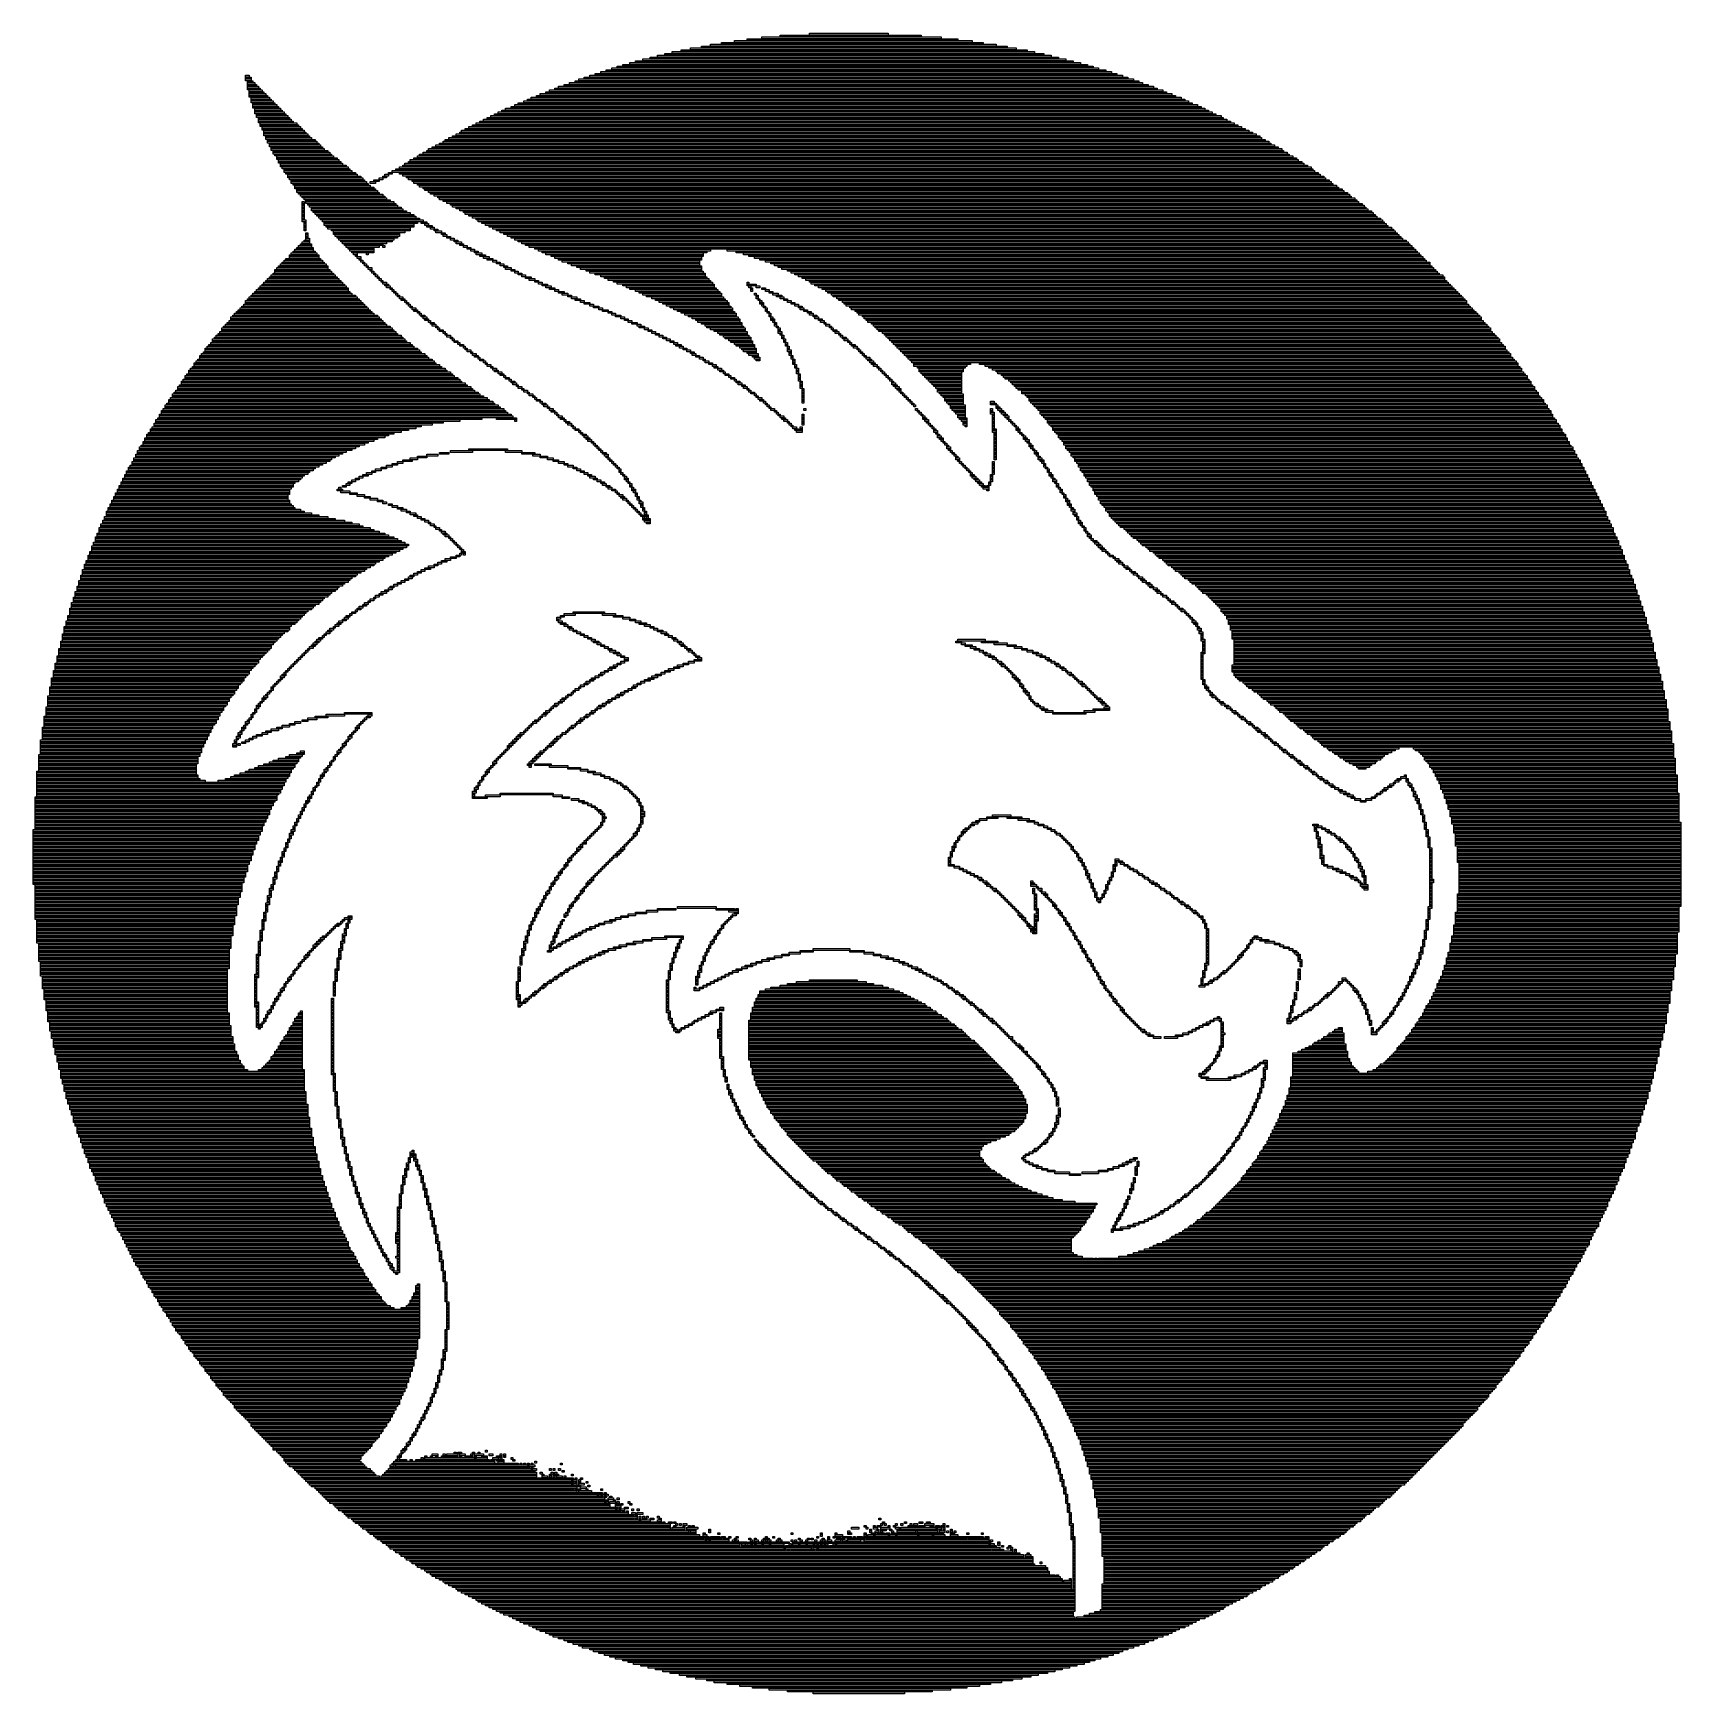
# Model space of a CAD drawing. Extents: x 62 to 962, y 58 to 965.
import ezdxf

# ---------------------------------------------------------------- set-up
doc = ezdxf.new("R2010")
doc.units = 0

msp = doc.modelspace()

# ---------------------------------------------------------------- linework, layer by layer
for p, q in [((452, 962), (567, 962)), ((452, 961), (452, 962)), ((460, 963), (558, 963)), ((460, 962), (460, 963)), ((558, 962), (460, 962)), ((470, 964), (547, 964)), ((470, 963), (470, 964)), ((547, 963), (470, 963)), ((486, 965), (529, 965)), ((486, 964), (486, 965)), ((529, 964), (486, 964)), ((529, 965), (529, 964)), ((547, 964), (547, 963)), ((558, 963), (558, 962)), ((567, 962), (567, 961)), ((403, 953), (618, 953)), ((403, 952), (403, 953)), ((407, 954), (614, 954)), ((407, 953), (407, 954)), ((614, 953), (407, 953)), ((411, 955), (609, 955)), ((411, 954), (411, 955)), ((609, 954), (411, 954)), ((416, 956), (605, 956)), ((416, 955), (416, 956)), ((605, 955), (416, 955)), ((421, 957), (599, 957)), ((421, 956), (421, 957)), ((599, 956), (421, 956)), ((427, 958), (594, 958)), ((427, 957), (427, 958)), ((594, 957), (427, 957)), ((432, 959), (588, 959)), ((432, 958), (432, 959)), ((588, 958), (432, 958)), ((438, 960), (581, 960)), ((438, 959), (438, 960)), ((581, 959), (438, 959)), ((445, 961), (575, 961)), ((445, 960), (445, 961)), ((575, 960), (445, 960)), ((567, 961), (452, 961)), ((575, 961), (575, 960)), ((581, 960), (581, 959)), ((588, 959), (588, 958)), ((594, 958), (594, 957)), ((599, 957), (599, 956)), ((605, 956), (605, 955)), ((609, 955), (609, 954)), ((614, 954), (614, 953)), ((618, 953), (618, 952)), ((372, 944), (651, 944)), ((372, 943), (372, 944)), ((375, 945), (648, 945)), ((375, 944), (375, 945)), ((648, 944), (375, 944)), ((378, 946), (644, 946)), ((378, 945), (378, 946)), ((644, 945), (378, 945)), ((381, 947), (641, 947)), ((381, 946), (381, 947)), ((641, 946), (381, 946)), ((384, 948), (638, 948)), ((384, 947), (384, 948)), ((638, 947), (384, 947)), ((388, 949), (634, 949)), ((388, 948), (388, 949)), ((634, 948), (388, 948)), ((391, 950), (630, 950)), ((391, 949), (391, 950)), ((630, 949), (391, 949)), ((395, 951), (626, 951)), ((395, 950), (395, 951)), ((626, 950), (395, 950)), ((399, 952), (622, 952)), ((399, 951), (399, 952)), ((622, 951), (399, 951)), ((618, 952), (403, 952)), ((622, 952), (622, 951)), ((626, 951), (626, 950)), ((630, 950), (630, 949)), ((634, 949), (634, 948)), ((638, 948), (638, 947)), ((641, 947), (641, 946)), ((644, 946), (644, 945)), ((648, 945), (648, 944)), ((651, 944), (651, 943)), ((178, 942), (180, 942)), ((178, 941), (178, 942)), ((180, 941), (178, 941)), ((178, 941), (181, 941)), ((178, 940), (178, 941)), ((181, 940), (178, 940)), ((178, 940), (181, 940)), ((178, 939), (178, 940)), ((181, 939), (178, 939)), ((179, 939), (182, 939)), ((179, 938), (179, 939)), ((182, 938), (179, 938)), ((179, 938), (183, 938)), ((179, 937), (179, 938)), ((183, 937), (179, 937)), ((179, 937), (184, 937)), ((179, 936), (179, 937)), ((184, 936), (179, 936)), ((179, 936), (185, 936)), ((179, 935), (179, 936)), ((185, 935), (179, 935)), ((179, 935), (186, 935)), ((179, 934), (179, 935)), ((180, 942), (180, 941)), ((181, 941), (181, 940)), ((181, 940), (181, 939)), ((182, 939), (182, 938)), ((183, 938), (183, 937)), ((184, 937), (184, 936)), ((185, 936), (185, 935)), ((186, 935), (186, 934)), ((347, 935), (676, 935)), ((347, 934), (347, 935)), ((349, 936), (674, 936)), ((349, 935), (349, 936)), ((674, 935), (349, 935)), ((352, 937), (671, 937)), ((352, 936), (352, 937)), ((671, 936), (352, 936)), ((355, 938), (668, 938)), ((355, 937), (355, 938)), ((668, 937), (355, 937)), ((358, 939), (666, 939)), ((358, 938), (358, 939)), ((666, 938), (358, 938)), ((360, 940), (663, 940)), ((360, 939), (360, 940)), ((663, 939), (360, 939)), ((363, 941), (660, 941)), ((363, 940), (363, 941)), ((660, 940), (363, 940)), ((366, 942), (657, 942)), ((366, 941), (366, 942)), ((657, 941), (366, 941)), ((369, 943), (654, 943)), ((369, 942), (369, 943)), ((654, 942), (369, 942)), ((651, 943), (372, 943)), ((654, 943), (654, 942)), ((657, 942), (657, 941)), ((660, 941), (660, 940)), ((663, 940), (663, 939)), ((666, 939), (666, 938)), ((668, 938), (668, 937)), ((671, 937), (671, 936)), ((674, 936), (674, 935)), ((676, 935), (676, 934)), ((186, 934), (179, 934)), ((180, 934), (187, 934)), ((180, 933), (180, 934)), ((187, 933), (180, 933)), ((180, 933), (188, 933)), ((180, 932), (180, 933)), ((188, 932), (180, 932)), ((180, 932), (189, 932)), ((180, 931), (180, 932)), ((189, 931), (180, 931)), ((180, 931), (190, 931)), ((180, 930), (180, 931)), ((190, 930), (180, 930)), ((181, 930), (191, 930)), ((181, 929), (181, 930)), ((191, 929), (181, 929)), ((181, 929), (192, 929)), ((181, 928), (181, 929)), ((192, 928), (181, 928)), ((181, 928), (193, 928)), ((181, 927), (181, 928)), ((193, 927), (181, 927)), ((182, 927), (194, 927)), ((182, 926), (182, 927)), ((194, 926), (182, 926)), ((182, 926), (195, 926)), ((182, 925), (182, 926)), ((187, 934), (187, 933)), ((188, 933), (188, 932)), ((189, 932), (189, 931)), ((190, 931), (190, 930)), ((191, 930), (191, 929)), ((192, 929), (192, 928)), ((193, 928), (193, 927)), ((194, 927), (194, 926)), ((195, 926), (195, 925)), ((325, 926), (698, 926)), ((325, 925), (325, 926)), ((327, 927), (695, 927)), ((327, 926), (327, 927)), ((695, 926), (327, 926)), ((330, 928), (693, 928)), ((330, 927), (330, 928)), ((693, 927), (330, 927)), ((332, 929), (691, 929)), ((332, 928), (332, 929)), ((691, 928), (332, 928)), ((334, 930), (689, 930)), ((334, 929), (334, 930)), ((689, 929), (334, 929)), ((337, 931), (686, 931)), ((337, 930), (337, 931)), ((686, 930), (337, 930)), ((339, 932), (684, 932)), ((339, 931), (339, 932)), ((684, 931), (339, 931)), ((342, 933), (681, 933)), ((342, 932), (342, 933)), ((681, 932), (342, 932)), ((344, 934), (679, 934)), ((344, 933), (344, 934)), ((679, 933), (344, 933)), ((676, 934), (347, 934)), ((679, 934), (679, 933)), ((681, 933), (681, 932)), ((684, 932), (684, 931)), ((686, 931), (686, 930)), ((689, 930), (689, 929)), ((691, 929), (691, 928)), ((693, 928), (693, 927)), ((695, 927), (695, 926)), ((698, 926), (698, 925)), ((195, 925), (182, 925)), ((182, 925), (196, 925)), ((182, 924), (182, 925)), ((196, 924), (182, 924)), ((183, 924), (197, 924)), ((183, 923), (183, 924)), ((197, 923), (183, 923)), ((183, 923), (198, 923)), ((183, 922), (183, 923)), ((198, 922), (183, 922)), ((183, 922), (199, 922)), ((183, 921), (183, 922)), ((199, 921), (183, 921)), ((184, 921), (200, 921)), ((184, 920), (184, 921)), ((200, 920), (184, 920)), ((184, 920), (201, 920)), ((184, 919), (184, 920)), ((201, 919), (184, 919)), ((185, 919), (202, 919)), ((185, 918), (185, 919)), ((202, 918), (185, 918)), ((185, 918), (203, 918)), ((185, 917), (185, 918)), ((203, 917), (185, 917)), ((185, 917), (204, 917)), ((185, 916), (185, 917)), ((196, 925), (196, 924)), ((197, 924), (197, 923)), ((198, 923), (198, 922)), ((199, 922), (199, 921)), ((200, 921), (200, 920)), ((201, 920), (201, 919)), ((202, 919), (202, 918)), ((203, 918), (203, 917)), ((204, 917), (204, 916)), ((306, 917), (716, 917)), ((306, 916), (306, 917)), ((308, 918), (714, 918)), ((308, 917), (308, 918)), ((714, 917), (308, 917)), ((310, 919), (712, 919)), ((310, 918), (310, 919)), ((712, 918), (310, 918)), ((312, 920), (711, 920)), ((312, 919), (312, 920)), ((711, 919), (312, 919)), ((314, 921), (708, 921)), ((314, 920), (314, 921)), ((708, 920), (314, 920)), ((316, 922), (706, 922)), ((316, 921), (316, 922)), ((706, 921), (316, 921)), ((318, 923), (704, 923)), ((318, 922), (318, 923)), ((704, 922), (318, 922)), ((320, 924), (702, 924)), ((320, 923), (320, 924)), ((702, 923), (320, 923)), ((323, 925), (700, 925)), ((323, 924), (323, 925)), ((700, 924), (323, 924)), ((698, 925), (325, 925)), ((700, 925), (700, 924)), ((702, 924), (702, 923)), ((704, 923), (704, 922)), ((706, 922), (706, 921)), ((708, 921), (708, 920)), ((711, 920), (711, 919)), ((712, 919), (712, 918)), ((714, 918), (714, 917)), ((716, 917), (716, 916)), ((204, 916), (185, 916)), ((186, 916), (206, 916)), ((186, 915), (186, 916)), ((206, 915), (186, 915)), ((186, 915), (207, 915)), ((186, 914), (186, 915)), ((207, 914), (186, 914)), ((187, 914), (208, 914)), ((187, 913), (187, 914)), ((208, 913), (187, 913)), ((187, 913), (209, 913)), ((187, 912), (187, 913)), ((209, 912), (187, 912)), ((188, 912), (210, 912)), ((188, 911), (188, 912)), ((210, 911), (188, 911)), ((188, 911), (211, 911)), ((188, 910), (188, 911)), ((211, 910), (188, 910)), ((188, 910), (212, 910)), ((188, 909), (188, 910)), ((212, 909), (188, 909)), ((189, 909), (213, 909)), ((189, 908), (189, 909)), ((213, 908), (189, 908)), ((189, 908), (214, 908)), ((189, 907), (189, 908)), ((214, 907), (189, 907)), ((190, 907), (216, 907)), ((190, 906), (190, 907)), ((206, 916), (206, 915)), ((207, 915), (207, 914)), ((208, 914), (208, 913)), ((209, 913), (209, 912)), ((210, 912), (210, 911)), ((211, 911), (211, 910)), ((212, 910), (212, 909)), ((213, 909), (213, 908)), ((214, 908), (214, 907)), ((216, 907), (216, 906)), ((287, 907), (735, 907)), ((287, 906), (287, 907)), ((289, 908), (733, 908)), ((289, 907), (289, 908)), ((733, 907), (289, 907)), ((291, 909), (732, 909)), ((291, 908), (291, 909)), ((732, 908), (291, 908)), ((293, 910), (730, 910)), ((293, 909), (293, 910)), ((730, 909), (293, 909)), ((295, 911), (728, 911)), ((295, 910), (295, 911)), ((728, 910), (295, 910)), ((296, 912), (726, 912)), ((296, 911), (296, 912)), ((726, 911), (296, 911)), ((298, 913), (724, 913)), ((298, 912), (298, 913)), ((724, 912), (298, 912)), ((300, 914), (722, 914)), ((300, 913), (300, 914)), ((722, 913), (300, 913)), ((302, 915), (720, 915)), ((302, 914), (302, 915)), ((720, 914), (302, 914)), ((304, 916), (718, 916)), ((304, 915), (304, 916)), ((718, 915), (304, 915)), ((716, 916), (306, 916)), ((718, 916), (718, 915)), ((720, 915), (720, 914)), ((722, 914), (722, 913)), ((724, 913), (724, 912)), ((726, 912), (726, 911)), ((728, 911), (728, 910)), ((730, 910), (730, 909)), ((732, 909), (732, 908)), ((733, 908), (733, 907)), ((735, 907), (735, 906)), ((216, 906), (190, 906)), ((190, 906), (217, 906)), ((190, 905), (190, 906)), ((217, 905), (190, 905)), ((191, 905), (218, 905)), ((191, 904), (191, 905)), ((218, 904), (191, 904)), ((191, 904), (219, 904)), ((191, 903), (191, 904)), ((219, 903), (191, 903)), ((192, 903), (220, 903)), ((192, 902), (192, 903)), ((220, 902), (192, 902)), ((192, 902), (221, 902)), ((192, 901), (192, 902)), ((221, 901), (192, 901)), ((193, 901), (223, 901)), ((193, 900), (193, 901)), ((223, 900), (193, 900)), ((193, 900), (224, 900)), ((193, 899), (193, 900)), ((224, 899), (193, 899)), ((194, 899), (225, 899)), ((194, 898), (194, 899)), ((225, 898), (194, 898)), ((195, 898), (226, 898)), ((195, 897), (195, 898)), ((217, 906), (217, 905)), ((218, 905), (218, 904)), ((219, 904), (219, 903)), ((220, 903), (220, 902)), ((221, 902), (221, 901)), ((223, 901), (223, 900)), ((224, 900), (224, 899)), ((225, 899), (225, 898)), ((226, 898), (226, 897)), ((272, 898), (750, 898)), ((272, 897), (272, 898)), ((273, 899), (748, 899)), ((273, 898), (273, 899)), ((748, 898), (273, 898)), ((275, 900), (747, 900)), ((275, 899), (275, 900)), ((747, 899), (275, 899)), ((277, 901), (745, 901)), ((277, 900), (277, 901)), ((745, 900), (277, 900)), ((278, 902), (744, 902)), ((278, 901), (278, 902)), ((744, 901), (278, 901)), ((280, 903), (742, 903)), ((280, 902), (280, 903)), ((742, 902), (280, 902)), ((282, 904), (740, 904)), ((282, 903), (282, 904)), ((740, 903), (282, 903)), ((284, 905), (738, 905)), ((284, 904), (284, 905)), ((738, 904), (284, 904)), ((286, 906), (737, 906)), ((286, 905), (286, 906)), ((737, 905), (286, 905)), ((735, 906), (287, 906)), ((737, 906), (737, 905)), ((738, 905), (738, 904)), ((740, 904), (740, 903)), ((742, 903), (742, 902)), ((744, 902), (744, 901)), ((745, 901), (745, 900)), ((747, 900), (747, 899)), ((748, 899), (748, 898)), ((750, 898), (750, 897)), ((226, 897), (195, 897)), ((195, 897), (228, 897)), ((195, 896), (195, 897)), ((228, 896), (195, 896)), ((196, 896), (229, 896)), ((196, 895), (196, 896)), ((229, 895), (196, 895)), ((196, 895), (230, 895)), ((196, 894), (196, 895)), ((230, 894), (196, 894)), ((197, 894), (231, 894)), ((197, 893), (197, 894)), ((231, 893), (197, 893)), ((197, 893), (233, 893)), ((197, 892), (197, 893)), ((233, 892), (197, 892)), ((198, 892), (234, 892)), ((198, 891), (198, 892)), ((234, 891), (198, 891)), ((199, 891), (235, 891)), ((199, 890), (199, 891)), ((235, 890), (199, 890)), ((199, 890), (236, 890)), ((199, 889), (199, 890)), ((236, 889), (199, 889)), ((200, 889), (238, 889)), ((200, 888), (200, 889)), ((228, 897), (228, 896)), ((229, 896), (229, 895)), ((230, 895), (230, 894)), ((231, 894), (231, 893)), ((233, 893), (233, 892)), ((234, 892), (234, 891)), ((235, 891), (235, 890)), ((236, 890), (236, 889)), ((238, 889), (238, 888)), ((256, 889), (258, 889)), ((256, 888), (256, 889)), ((258, 890), (762, 890)), ((258, 889), (258, 890)), ((762, 889), (258, 889)), ((258, 889), (258, 888)), ((260, 891), (761, 891)), ((260, 890), (260, 891)), ((761, 890), (260, 890)), ((262, 892), (760, 892)), ((262, 891), (262, 892)), ((760, 891), (262, 891)), ((262, 889), (764, 889)), ((262, 888), (262, 889)), ((264, 893), (758, 893)), ((264, 892), (264, 893)), ((758, 892), (264, 892)), ((265, 894), (756, 894)), ((265, 893), (265, 894)), ((756, 893), (265, 893)), ((267, 895), (755, 895)), ((267, 894), (267, 895)), ((755, 894), (267, 894)), ((268, 896), (753, 896)), ((268, 895), (268, 896)), ((753, 895), (268, 895)), ((270, 897), (752, 897)), ((270, 896), (270, 897)), ((752, 896), (270, 896)), ((750, 897), (272, 897)), ((752, 897), (752, 896)), ((753, 896), (753, 895)), ((755, 895), (755, 894)), ((756, 894), (756, 893)), ((758, 893), (758, 892)), ((760, 892), (760, 891)), ((761, 891), (761, 890)), ((762, 890), (762, 889)), ((764, 889), (764, 888)), ((238, 888), (200, 888)), ((201, 888), (239, 888)), ((201, 887), (201, 888)), ((239, 887), (201, 887)), ((201, 887), (241, 887)), ((201, 886), (201, 887)), ((241, 886), (201, 886)), ((202, 886), (242, 886)), ((202, 885), (202, 886)), ((242, 885), (202, 885)), ((203, 885), (243, 885)), ((203, 884), (203, 885)), ((243, 884), (203, 884)), ((203, 884), (244, 884)), ((203, 883), (203, 884)), ((244, 883), (203, 883)), ((204, 883), (245, 883)), ((204, 882), (204, 883)), ((245, 882), (204, 882)), ((205, 882), (246, 882)), ((205, 881), (205, 882)), ((246, 881), (205, 881)), ((205, 881), (248, 881)), ((205, 880), (205, 881)), ((248, 880), (205, 880)), ((206, 880), (249, 880)), ((206, 879), (206, 880)), ((239, 888), (239, 887)), ((241, 887), (241, 886)), ((242, 886), (242, 885)), ((243, 885), (243, 884)), ((244, 884), (244, 883)), ((245, 883), (245, 882)), ((246, 884), (249, 884)), ((246, 883), (246, 884)), ((249, 883), (246, 883)), ((246, 882), (246, 881)), ((248, 885), (251, 885)), ((248, 884), (248, 885)), ((251, 884), (248, 884)), ((248, 881), (248, 880)), ((249, 884), (249, 883)), ((249, 880), (249, 879)), ((251, 886), (253, 886)), ((251, 885), (251, 886)), ((253, 885), (251, 885)), ((251, 885), (251, 884)), ((253, 887), (255, 887)), ((253, 886), (253, 887)), ((255, 886), (253, 886)), ((253, 886), (253, 885)), ((254, 888), (256, 888)), ((254, 887), (254, 888)), ((256, 887), (254, 887)), ((255, 887), (255, 886)), ((258, 888), (256, 888)), ((256, 888), (256, 887)), ((764, 888), (262, 888)), ((264, 888), (765, 888)), ((264, 887), (264, 888)), ((765, 887), (264, 887)), ((266, 887), (767, 887)), ((266, 886), (266, 887)), ((767, 886), (266, 886)), ((267, 886), (768, 886)), ((267, 885), (267, 886)), ((768, 885), (267, 885)), ((269, 885), (770, 885)), ((269, 884), (269, 885)), ((770, 884), (269, 884)), ((270, 884), (771, 884)), ((270, 883), (270, 884)), ((771, 883), (270, 883)), ((272, 883), (772, 883)), ((272, 882), (272, 883)), ((772, 882), (272, 882)), ((273, 882), (774, 882)), ((273, 881), (273, 882)), ((774, 881), (273, 881)), ((275, 881), (775, 881)), ((275, 880), (275, 881)), ((775, 880), (275, 880)), ((276, 880), (777, 880)), ((276, 879), (276, 880)), ((765, 888), (765, 887)), ((767, 887), (767, 886)), ((768, 886), (768, 885)), ((770, 885), (770, 884)), ((771, 884), (771, 883)), ((772, 883), (772, 882)), ((774, 882), (774, 881)), ((775, 881), (775, 880)), ((777, 880), (777, 879)), ((249, 879), (206, 879)), ((206, 879), (250, 879)), ((206, 878), (206, 879)), ((250, 878), (206, 878)), ((207, 878), (251, 878)), ((207, 877), (207, 878)), ((251, 877), (207, 877)), ((208, 877), (253, 877)), ((208, 876), (208, 877)), ((253, 876), (208, 876)), ((209, 876), (254, 876)), ((209, 875), (209, 876)), ((254, 875), (209, 875)), ((209, 873), (210, 873)), ((209, 872), (209, 873)), ((210, 872), (209, 872)), ((209, 872), (210, 872)), ((209, 871), (209, 872)), ((210, 871), (209, 871)), ((209, 871), (210, 871)), ((209, 870), (209, 871)), ((210, 875), (255, 875)), ((210, 874), (210, 875)), ((255, 874), (210, 874)), ((210, 873), (210, 872)), ((210, 872), (210, 871)), ((210, 871), (210, 870)), ((211, 874), (257, 874)), ((211, 873), (211, 874)), ((257, 873), (211, 873)), ((211, 873), (259, 873)), ((211, 872), (211, 873)), ((259, 872), (211, 872)), ((212, 872), (260, 872)), ((212, 871), (212, 872)), ((260, 871), (212, 871)), ((213, 871), (261, 871)), ((213, 870), (213, 871)), ((250, 879), (250, 878)), ((251, 878), (251, 877)), ((253, 877), (253, 876)), ((254, 876), (254, 875)), ((255, 875), (255, 874)), ((257, 874), (257, 873)), ((259, 873), (259, 872)), ((260, 872), (260, 871)), ((261, 871), (261, 870)), ((777, 879), (276, 879)), ((278, 879), (778, 879)), ((278, 878), (278, 879)), ((778, 878), (278, 878)), ((279, 878), (780, 878)), ((279, 877), (279, 878)), ((780, 877), (279, 877)), ((281, 877), (781, 877)), ((281, 876), (281, 877)), ((781, 876), (281, 876)), ((283, 876), (782, 876)), ((283, 875), (283, 876)), ((782, 875), (283, 875)), ((284, 875), (784, 875)), ((284, 874), (284, 875)), ((784, 874), (284, 874)), ((286, 874), (785, 874)), ((286, 873), (286, 874)), ((785, 873), (286, 873)), ((288, 873), (786, 873)), ((288, 872), (288, 873)), ((786, 872), (288, 872)), ((290, 872), (788, 872)), ((290, 871), (290, 872)), ((788, 871), (290, 871)), ((291, 871), (789, 871)), ((291, 870), (291, 871)), ((778, 879), (778, 878)), ((780, 878), (780, 877)), ((781, 877), (781, 876)), ((782, 876), (782, 875)), ((784, 875), (784, 874)), ((785, 874), (785, 873)), ((786, 873), (786, 872)), ((788, 872), (788, 871)), ((789, 871), (789, 870)), ((210, 870), (209, 870)), ((209, 870), (210, 870)), ((209, 869), (209, 870)), ((210, 869), (209, 869)), ((209, 869), (210, 869)), ((209, 868), (209, 869)), ((210, 868), (209, 868)), ((209, 868), (210, 868)), ((209, 867), (209, 868)), ((210, 867), (209, 867)), ((209, 867), (210, 867)), ((209, 866), (209, 867)), ((210, 866), (209, 866)), ((209, 866), (210, 866)), ((209, 865), (209, 866)), ((210, 865), (209, 865)), ((209, 865), (210, 865)), ((209, 864), (209, 865)), ((210, 864), (209, 864)), ((209, 864), (210, 864)), ((209, 863), (209, 864)), ((210, 863), (209, 863)), ((209, 863), (211, 863)), ((209, 862), (209, 863)), ((211, 862), (209, 862)), ((210, 870), (210, 869)), ((210, 869), (210, 868)), ((210, 868), (210, 867)), ((210, 867), (210, 866)), ((210, 866), (210, 865)), ((210, 865), (210, 864)), ((210, 864), (210, 863)), ((210, 862), (211, 862)), ((210, 861), (210, 862)), ((211, 863), (211, 862)), ((211, 862), (211, 861)), ((261, 870), (213, 870)), ((214, 870), (263, 870)), ((214, 869), (214, 870)), ((263, 869), (214, 869)), ((214, 869), (264, 869)), ((214, 868), (214, 869)), ((264, 868), (214, 868)), ((215, 868), (266, 868)), ((215, 867), (215, 868)), ((266, 867), (215, 867)), ((216, 867), (268, 867)), ((216, 866), (216, 867)), ((268, 866), (216, 866)), ((217, 866), (270, 866)), ((217, 865), (217, 866)), ((270, 865), (217, 865)), ((218, 865), (271, 865)), ((218, 864), (218, 865)), ((271, 864), (218, 864)), ((219, 864), (273, 864)), ((219, 863), (219, 864)), ((273, 863), (219, 863)), ((220, 863), (275, 863)), ((220, 862), (220, 863)), ((275, 862), (220, 862)), ((221, 862), (272, 862)), ((221, 861), (221, 862)), ((263, 870), (263, 869)), ((264, 869), (264, 868)), ((266, 868), (266, 867)), ((268, 867), (268, 866)), ((270, 866), (270, 865)), ((271, 865), (271, 864)), ((272, 862), (272, 861)), ((273, 864), (273, 863)), ((274, 862), (277, 862)), ((274, 861), (274, 862)), ((275, 863), (275, 862)), ((277, 862), (277, 861)), ((789, 870), (291, 870)), ((293, 870), (790, 870)), ((293, 869), (293, 870)), ((790, 869), (293, 869)), ((295, 869), (791, 869)), ((295, 868), (295, 869)), ((791, 868), (295, 868)), ((297, 868), (793, 868)), ((297, 867), (297, 868)), ((793, 867), (297, 867)), ((298, 867), (794, 867)), ((298, 866), (298, 867)), ((794, 866), (298, 866)), ((300, 866), (795, 866)), ((300, 865), (300, 866)), ((795, 865), (300, 865)), ((302, 865), (796, 865)), ((302, 864), (302, 865)), ((796, 864), (302, 864)), ((304, 864), (798, 864)), ((304, 863), (304, 864)), ((798, 863), (304, 863)), ((305, 863), (799, 863)), ((305, 862), (305, 863)), ((799, 862), (305, 862)), ((307, 862), (800, 862)), ((307, 861), (307, 862)), ((790, 870), (790, 869)), ((791, 869), (791, 868)), ((793, 868), (793, 867)), ((794, 867), (794, 866)), ((795, 866), (795, 865)), ((796, 865), (796, 864)), ((798, 864), (798, 863)), ((799, 863), (799, 862)), ((800, 862), (800, 861)), ((211, 861), (210, 861)), ((210, 861), (211, 861)), ((210, 860), (210, 861)), ((211, 860), (210, 860)), ((210, 860), (211, 860)), ((210, 859), (210, 860)), ((211, 859), (210, 859)), ((210, 859), (211, 859)), ((210, 858), (210, 859)), ((211, 858), (210, 858)), ((210, 858), (211, 858)), ((210, 857), (210, 858)), ((211, 857), (210, 857)), ((211, 861), (211, 860)), ((211, 860), (211, 859)), ((211, 859), (211, 858)), ((211, 858), (211, 857)), ((211, 856), (212, 856)), ((211, 855), (211, 856)), ((212, 855), (211, 855)), ((211, 855), (212, 855)), ((211, 854), (211, 855)), ((212, 854), (211, 854)), ((211, 854), (212, 854)), ((211, 853), (211, 854)), ((212, 853), (211, 853)), ((211, 853), (213, 853)), ((211, 852), (211, 853)), ((212, 856), (212, 855)), ((212, 855), (212, 854)), ((212, 854), (212, 853)), ((213, 853), (213, 852)), ((272, 861), (221, 861)), ((221, 861), (270, 861)), ((221, 860), (221, 861)), ((270, 860), (221, 860)), ((222, 860), (270, 860)), ((222, 859), (222, 860)), ((270, 859), (222, 859)), ((223, 859), (268, 859)), ((223, 858), (223, 859)), ((268, 858), (223, 858)), ((225, 858), (268, 858)), ((225, 857), (225, 858)), ((268, 857), (225, 857)), ((226, 857), (265, 857)), ((226, 856), (226, 857)), ((265, 856), (226, 856)), ((226, 856), (262, 856)), ((226, 855), (226, 856)), ((262, 855), (226, 855)), ((227, 855), (262, 855)), ((227, 854), (227, 855)), ((262, 854), (227, 854)), ((228, 854), (261, 854)), ((228, 853), (228, 854)), ((261, 853), (228, 853)), ((229, 853), (259, 853)), ((229, 852), (229, 853)), ((259, 853), (259, 852)), ((261, 854), (261, 853)), ((262, 856), (262, 855)), ((262, 855), (262, 854)), ((265, 857), (265, 856)), ((268, 859), (268, 858)), ((268, 858), (268, 857)), ((270, 861), (270, 860)), ((270, 860), (270, 859)), ((277, 861), (274, 861)), ((276, 861), (278, 861)), ((276, 860), (276, 861)), ((278, 860), (276, 860)), ((277, 860), (280, 860)), ((277, 859), (277, 860)), ((280, 859), (277, 859)), ((278, 861), (278, 860)), ((279, 859), (281, 859)), ((279, 858), (279, 859)), ((281, 858), (279, 858)), ((280, 860), (280, 859)), ((281, 859), (281, 858)), ((281, 858), (283, 858)), ((281, 857), (281, 858)), ((283, 857), (281, 857)), ((282, 857), (285, 857)), ((282, 856), (282, 857)), ((285, 856), (282, 856)), ((283, 858), (283, 857)), ((285, 857), (285, 856)), ((285, 856), (287, 856)), ((285, 855), (285, 856)), ((287, 855), (285, 855)), ((286, 855), (288, 855)), ((286, 854), (286, 855)), ((288, 854), (286, 854)), ((287, 856), (287, 855)), ((288, 855), (288, 854)), ((288, 854), (290, 854)), ((288, 853), (288, 854)), ((290, 853), (288, 853)), ((290, 854), (290, 853)), ((290, 853), (292, 853)), ((290, 852), (290, 853)), ((292, 853), (292, 852)), ((800, 861), (307, 861)), ((309, 861), (801, 861)), ((309, 860), (309, 861)), ((801, 860), (309, 860)), ((311, 860), (802, 860)), ((311, 859), (311, 860)), ((802, 859), (311, 859)), ((313, 859), (804, 859)), ((313, 858), (313, 859)), ((804, 858), (313, 858)), ((315, 858), (805, 858)), ((315, 857), (315, 858)), ((805, 857), (315, 857)), ((317, 857), (806, 857)), ((317, 856), (317, 857)), ((806, 856), (317, 856)), ((319, 856), (807, 856)), ((319, 855), (319, 856)), ((807, 855), (319, 855)), ((321, 855), (808, 855)), ((321, 854), (321, 855)), ((808, 854), (321, 854)), ((323, 854), (809, 854)), ((323, 853), (323, 854)), ((809, 853), (323, 853)), ((325, 853), (810, 853)), ((325, 852), (325, 853)), ((801, 861), (801, 860)), ((802, 860), (802, 859)), ((804, 859), (804, 858)), ((805, 858), (805, 857)), ((806, 857), (806, 856)), ((807, 856), (807, 855)), ((808, 855), (808, 854)), ((809, 854), (809, 853)), ((810, 853), (810, 852)), ((202, 844), (218, 844)), ((202, 843), (202, 844)), ((203, 845), (217, 845)), ((203, 844), (203, 845)), ((217, 844), (203, 844)), ((204, 846), (216, 846)), ((204, 845), (204, 846)), ((216, 845), (204, 845)), ((205, 847), (215, 847)), ((205, 846), (205, 847)), ((215, 846), (205, 846)), ((206, 848), (215, 848)), ((206, 847), (206, 848)), ((215, 847), (206, 847)), ((207, 849), (214, 849)), ((207, 848), (207, 849)), ((214, 848), (207, 848)), ((208, 850), (214, 850)), ((208, 849), (208, 850)), ((214, 849), (208, 849)), ((209, 851), (213, 851)), ((209, 850), (209, 851)), ((213, 850), (209, 850)), ((210, 852), (213, 852)), ((210, 851), (210, 852)), ((213, 851), (210, 851)), ((213, 852), (211, 852)), ((213, 852), (213, 851)), ((213, 851), (213, 850)), ((214, 850), (214, 849)), ((214, 849), (214, 848)), ((215, 848), (215, 847)), ((215, 847), (215, 846)), ((216, 846), (216, 845)), ((217, 845), (217, 844)), ((218, 844), (218, 843)), ((259, 852), (229, 852)), ((230, 852), (258, 852)), ((230, 851), (230, 852)), ((258, 851), (230, 851)), ((231, 851), (255, 851)), ((231, 850), (231, 851)), ((255, 850), (231, 850)), ((232, 850), (253, 850)), ((232, 849), (232, 850)), ((253, 849), (232, 849)), ((233, 849), (251, 849)), ((233, 848), (233, 849)), ((251, 848), (233, 848)), ((234, 848), (248, 848)), ((234, 847), (234, 848)), ((248, 847), (234, 847)), ((235, 847), (248, 847)), ((235, 846), (235, 847)), ((248, 846), (235, 846)), ((236, 846), (248, 846)), ((236, 845), (236, 846)), ((248, 845), (236, 845)), ((237, 845), (239, 845)), ((237, 844), (237, 845)), ((239, 844), (237, 844)), ((238, 844), (239, 844)), ((238, 843), (238, 844)), ((239, 845), (239, 844)), ((239, 844), (239, 843)), ((244, 845), (245, 845)), ((244, 844), (244, 845)), ((245, 844), (244, 844)), ((245, 845), (245, 844)), ((248, 848), (248, 847)), ((248, 847), (248, 846)), ((248, 846), (248, 845)), ((251, 849), (251, 848)), ((253, 850), (253, 849)), ((253, 849), (254, 849)), ((253, 848), (253, 849)), ((254, 848), (253, 848)), ((254, 849), (254, 848)), ((255, 851), (255, 850)), ((258, 852), (258, 851)), ((292, 852), (290, 852)), ((292, 852), (294, 852)), ((292, 851), (292, 852)), ((294, 851), (292, 851)), ((293, 851), (296, 851)), ((293, 850), (293, 851)), ((296, 850), (293, 850)), ((294, 852), (294, 851)), ((295, 850), (297, 850)), ((295, 849), (295, 850)), ((297, 849), (295, 849)), ((296, 851), (296, 850)), ((297, 850), (297, 849)), ((297, 849), (299, 849)), ((297, 848), (297, 849)), ((299, 848), (297, 848)), ((299, 849), (299, 848)), ((299, 848), (301, 848)), ((299, 847), (299, 848)), ((301, 847), (299, 847)), ((301, 848), (301, 847)), ((301, 847), (303, 847)), ((301, 846), (301, 847)), ((303, 846), (301, 846)), ((303, 847), (303, 846)), ((303, 846), (305, 846)), ((303, 845), (303, 846)), ((305, 845), (303, 845)), ((304, 845), (307, 845)), ((304, 844), (304, 845)), ((307, 844), (304, 844)), ((305, 846), (305, 845)), ((306, 844), (309, 844)), ((306, 843), (306, 844)), ((307, 845), (307, 844)), ((309, 844), (309, 843)), ((810, 852), (325, 852)), ((327, 852), (812, 852)), ((327, 851), (327, 852)), ((812, 851), (327, 851)), ((329, 851), (813, 851)), ((329, 850), (329, 851)), ((813, 850), (329, 850)), ((331, 850), (814, 850)), ((331, 849), (331, 850)), ((814, 849), (331, 849)), ((333, 849), (815, 849)), ((333, 848), (333, 849)), ((815, 848), (333, 848)), ((336, 848), (816, 848)), ((336, 847), (336, 848)), ((816, 847), (336, 847)), ((338, 847), (432, 847)), ((338, 846), (338, 847)), ((432, 846), (338, 846)), ((340, 846), (430, 846)), ((340, 845), (340, 846)), ((430, 845), (340, 845)), ((342, 845), (428, 845)), ((342, 844), (342, 845)), ((428, 844), (342, 844)), ((345, 844), (428, 844)), ((345, 843), (345, 844)), ((428, 845), (428, 844)), ((428, 844), (428, 843)), ((430, 846), (430, 845)), ((432, 847), (432, 846)), ((441, 847), (817, 847)), ((441, 846), (441, 847)), ((817, 846), (441, 846)), ((446, 846), (818, 846)), ((446, 845), (446, 846)), ((818, 845), (446, 845)), ((450, 845), (819, 845)), ((450, 844), (450, 845)), ((819, 844), (450, 844)), ((453, 844), (820, 844)), ((453, 843), (453, 844)), ((812, 852), (812, 851)), ((813, 851), (813, 850)), ((814, 850), (814, 849)), ((815, 849), (815, 848)), ((816, 848), (816, 847)), ((817, 847), (817, 846)), ((818, 846), (818, 845)), ((819, 845), (819, 844)), ((820, 844), (820, 843)), ((194, 836), (224, 836)), ((194, 835), (194, 836)), ((224, 835), (194, 835)), ((194, 835), (225, 835)), ((194, 834), (194, 835)), ((195, 837), (223, 837)), ((195, 836), (195, 837)), ((223, 836), (195, 836)), ((196, 838), (223, 838)), ((196, 837), (196, 838)), ((223, 837), (196, 837)), ((197, 839), (222, 839)), ((197, 838), (197, 839)), ((222, 838), (197, 838)), ((198, 840), (221, 840)), ((198, 839), (198, 840)), ((221, 839), (198, 839)), ((199, 841), (220, 841)), ((199, 840), (199, 841)), ((220, 840), (199, 840)), ((200, 842), (219, 842)), ((200, 841), (200, 842)), ((219, 841), (200, 841)), ((218, 843), (202, 843)), ((202, 843), (218, 843)), ((202, 842), (202, 843)), ((218, 842), (202, 842)), ((218, 843), (218, 842)), ((219, 842), (219, 841)), ((220, 841), (220, 840)), ((221, 840), (221, 839)), ((222, 839), (222, 838)), ((223, 838), (223, 837)), ((223, 837), (223, 836)), ((224, 836), (224, 835)), ((225, 835), (225, 834)), ((239, 843), (238, 843)), ((239, 843), (241, 843)), ((239, 842), (239, 843)), ((241, 842), (239, 842)), ((240, 842), (241, 842)), ((240, 841), (240, 842)), ((241, 841), (240, 841)), ((241, 843), (241, 842)), ((241, 842), (241, 841)), ((241, 841), (242, 841)), ((241, 840), (241, 841)), ((242, 840), (241, 840)), ((242, 841), (242, 840)), ((242, 840), (243, 840)), ((242, 839), (242, 840)), ((243, 839), (242, 839)), ((243, 840), (243, 839)), ((243, 839), (244, 839)), ((243, 838), (243, 839)), ((244, 838), (243, 838)), ((244, 839), (244, 838)), ((244, 838), (245, 838)), ((244, 837), (244, 838)), ((245, 837), (244, 837)), ((245, 838), (245, 837)), ((245, 837), (247, 837)), ((245, 836), (245, 837)), ((247, 836), (245, 836)), ((246, 836), (247, 836)), ((246, 835), (246, 836)), ((247, 835), (246, 835)), ((247, 837), (247, 836)), ((247, 836), (247, 835)), ((247, 835), (248, 835)), ((247, 834), (247, 835)), ((248, 835), (248, 834)), ((309, 843), (306, 843)), ((308, 843), (311, 843)), ((308, 842), (308, 843)), ((311, 842), (308, 842)), ((310, 842), (313, 842)), ((310, 841), (310, 842)), ((313, 841), (310, 841)), ((311, 843), (311, 842)), ((313, 842), (313, 841)), ((313, 841), (315, 841)), ((313, 840), (313, 841)), ((315, 840), (313, 840)), ((315, 841), (315, 840)), ((315, 840), (317, 840)), ((315, 839), (315, 840)), ((317, 839), (315, 839)), ((317, 840), (317, 839)), ((317, 839), (319, 839)), ((317, 838), (317, 839)), ((319, 838), (317, 838)), ((319, 839), (319, 838)), ((319, 838), (321, 838)), ((319, 837), (319, 838)), ((321, 837), (319, 837)), ((320, 837), (323, 837)), ((320, 836), (320, 837)), ((323, 836), (320, 836)), ((321, 838), (321, 837)), ((323, 837), (323, 836)), ((323, 836), (325, 836)), ((323, 835), (323, 836)), ((325, 835), (323, 835)), ((325, 836), (325, 835)), ((325, 835), (327, 835)), ((325, 834), (325, 835)), ((327, 835), (327, 834)), ((428, 843), (345, 843)), ((347, 843), (427, 843)), ((347, 842), (347, 843)), ((427, 842), (347, 842)), ((349, 842), (427, 842)), ((349, 841), (349, 842)), ((427, 841), (349, 841)), ((351, 841), (426, 841)), ((351, 840), (351, 841)), ((426, 840), (351, 840)), ((354, 840), (426, 840)), ((354, 839), (354, 840)), ((426, 839), (354, 839)), ((356, 839), (426, 839)), ((356, 838), (356, 839)), ((426, 838), (356, 838)), ((359, 838), (427, 838)), ((359, 837), (359, 838)), ((427, 837), (359, 837)), ((361, 837), (427, 837)), ((361, 836), (361, 837)), ((427, 836), (361, 836)), ((364, 836), (427, 836)), ((364, 835), (364, 836)), ((427, 835), (364, 835)), ((366, 835), (428, 835)), ((366, 834), (366, 835)), ((426, 841), (426, 840)), ((426, 840), (426, 839)), ((426, 839), (426, 838)), ((427, 843), (427, 842)), ((427, 842), (427, 841)), ((427, 838), (427, 837)), ((427, 837), (427, 836)), ((427, 836), (427, 835)), ((428, 835), (428, 834)), ((820, 843), (453, 843)), ((456, 843), (821, 843)), ((456, 842), (456, 843)), ((821, 842), (456, 842)), ((459, 842), (822, 842)), ((459, 841), (459, 842)), ((822, 841), (459, 841)), ((462, 841), (823, 841)), ((462, 840), (462, 841)), ((823, 840), (462, 840)), ((465, 840), (825, 840)), ((465, 839), (465, 840)), ((825, 839), (465, 839)), ((467, 839), (825, 839)), ((467, 838), (467, 839)), ((825, 838), (467, 838)), ((469, 838), (826, 838)), ((469, 837), (469, 838)), ((826, 837), (469, 837)), ((471, 837), (827, 837)), ((471, 836), (471, 837)), ((827, 836), (471, 836)), ((474, 836), (828, 836)), ((474, 835), (474, 836)), ((828, 835), (474, 835)), ((476, 835), (829, 835)), ((476, 834), (476, 835)), ((821, 843), (821, 842)), ((822, 842), (822, 841)), ((823, 841), (823, 840)), ((825, 840), (825, 839)), ((825, 839), (825, 838)), ((826, 838), (826, 837)), ((827, 837), (827, 836)), ((828, 836), (828, 835)), ((829, 835), (829, 834)), ((185, 826), (234, 826)), ((185, 825), (185, 826)), ((186, 827), (233, 827)), ((186, 826), (186, 827)), ((233, 826), (186, 826)), ((187, 828), (232, 828)), ((187, 827), (187, 828)), ((232, 827), (187, 827)), ((188, 829), (231, 829)), ((188, 828), (188, 829)), ((231, 828), (188, 828)), ((189, 830), (230, 830)), ((189, 829), (189, 830)), ((230, 829), (189, 829)), ((190, 831), (229, 831)), ((190, 830), (190, 831)), ((229, 830), (190, 830)), ((191, 832), (228, 832)), ((191, 831), (191, 832)), ((228, 831), (191, 831)), ((192, 833), (227, 833)), ((192, 832), (192, 833)), ((227, 832), (192, 832)), ((193, 834), (226, 834)), ((193, 833), (193, 834)), ((226, 833), (193, 833)), ((225, 834), (194, 834)), ((226, 834), (226, 833)), ((227, 833), (227, 832)), ((228, 832), (228, 831)), ((229, 831), (229, 830)), ((230, 830), (230, 829)), ((231, 829), (231, 828)), ((232, 828), (232, 827)), ((233, 827), (233, 826)), ((234, 826), (234, 825)), ((248, 834), (247, 834)), ((248, 834), (249, 834)), ((248, 833), (248, 834)), ((249, 833), (248, 833)), ((249, 834), (249, 833)), ((249, 833), (250, 833)), ((249, 832), (249, 833)), ((250, 832), (249, 832)), ((250, 833), (250, 832)), ((250, 832), (251, 832)), ((250, 831), (250, 832)), ((251, 831), (250, 831)), ((251, 832), (251, 831)), ((251, 831), (252, 831)), ((251, 830), (251, 831)), ((252, 830), (251, 830)), ((252, 831), (252, 830)), ((252, 830), (253, 830)), ((252, 829), (252, 830)), ((253, 829), (252, 829)), ((253, 830), (253, 829)), ((253, 829), (255, 829)), ((253, 828), (253, 829)), ((255, 828), (253, 828)), ((254, 828), (256, 828)), ((254, 827), (254, 828)), ((256, 827), (254, 827)), ((255, 829), (255, 828)), ((255, 827), (257, 827)), ((255, 826), (255, 827)), ((257, 826), (255, 826)), ((256, 828), (256, 827)), ((257, 827), (257, 826)), ((257, 826), (258, 826)), ((257, 825), (257, 826)), ((258, 826), (258, 825)), ((327, 834), (325, 834)), ((327, 834), (329, 834)), ((327, 833), (327, 834)), ((329, 833), (327, 833)), ((329, 834), (329, 833)), ((329, 833), (331, 833)), ((329, 832), (329, 833)), ((331, 832), (329, 832)), ((331, 833), (331, 832)), ((331, 832), (334, 832)), ((331, 831), (331, 832)), ((334, 831), (331, 831)), ((333, 831), (336, 831)), ((333, 830), (333, 831)), ((336, 830), (333, 830)), ((334, 832), (334, 831)), ((336, 831), (336, 830)), ((336, 830), (338, 830)), ((336, 829), (336, 830)), ((338, 829), (336, 829)), ((338, 830), (338, 829)), ((338, 829), (340, 829)), ((338, 828), (338, 829)), ((340, 828), (338, 828)), ((340, 829), (340, 828)), ((340, 828), (343, 828)), ((340, 827), (340, 828)), ((343, 827), (340, 827)), ((342, 827), (345, 827)), ((342, 826), (342, 827)), ((345, 826), (342, 826)), ((343, 828), (343, 827)), ((344, 826), (347, 826)), ((344, 825), (344, 826)), ((345, 827), (345, 826)), ((347, 826), (347, 825)), ((428, 834), (366, 834)), ((369, 834), (429, 834)), ((369, 833), (369, 834)), ((429, 833), (369, 833)), ((372, 833), (429, 833)), ((372, 832), (372, 833)), ((429, 832), (372, 832)), ((374, 832), (430, 832)), ((374, 831), (374, 832)), ((430, 831), (374, 831)), ((376, 831), (431, 831)), ((376, 830), (376, 831)), ((431, 830), (376, 830)), ((379, 830), (432, 830)), ((379, 829), (379, 830)), ((432, 829), (379, 829)), ((381, 829), (433, 829)), ((381, 828), (381, 829)), ((433, 828), (381, 828)), ((384, 828), (434, 828)), ((384, 827), (384, 828)), ((434, 827), (384, 827)), ((386, 827), (434, 827)), ((386, 826), (386, 827)), ((434, 826), (386, 826)), ((388, 826), (435, 826)), ((388, 825), (388, 826)), ((429, 834), (429, 833)), ((429, 833), (429, 832)), ((430, 832), (430, 831)), ((431, 831), (431, 830)), ((432, 830), (432, 829)), ((433, 829), (433, 828)), ((434, 828), (434, 827)), ((434, 827), (434, 826)), ((435, 826), (435, 825)), ((452, 829), (453, 829)), ((452, 828), (452, 829)), ((453, 828), (452, 828)), ((452, 828), (457, 828)), ((452, 827), (452, 828)), ((457, 827), (452, 827)), ((453, 829), (453, 828)), ((453, 827), (454, 827)), ((453, 826), (453, 827)), ((454, 826), (453, 826)), ((454, 827), (454, 826)), ((454, 826), (455, 826)), ((454, 825), (454, 826)), ((455, 826), (455, 825)), ((457, 828), (457, 827)), ((457, 827), (459, 827)), ((457, 826), (457, 827)), ((459, 826), (457, 826)), ((459, 827), (459, 826)), ((460, 826), (462, 826)), ((460, 825), (460, 826)), ((462, 826), (462, 825)), ((829, 834), (476, 834)), ((478, 834), (830, 834)), ((478, 833), (478, 834)), ((830, 833), (478, 833)), ((480, 833), (832, 833)), ((480, 832), (480, 833)), ((832, 832), (480, 832)), ((482, 832), (833, 832)), ((482, 831), (482, 832)), ((833, 831), (482, 831)), ((484, 831), (833, 831)), ((484, 830), (484, 831)), ((833, 830), (484, 830)), ((486, 830), (834, 830)), ((486, 829), (486, 830)), ((834, 829), (486, 829)), ((487, 829), (835, 829)), ((487, 828), (487, 829)), ((835, 828), (487, 828)), ((489, 828), (836, 828)), ((489, 827), (489, 828)), ((836, 827), (489, 827)), ((491, 827), (837, 827)), ((491, 826), (491, 827)), ((837, 826), (491, 826)), ((493, 826), (838, 826)), ((493, 825), (493, 826)), ((830, 834), (830, 833)), ((832, 833), (832, 832)), ((833, 832), (833, 831)), ((833, 831), (833, 830)), ((834, 830), (834, 829)), ((835, 829), (835, 828)), ((836, 828), (836, 827)), ((837, 827), (837, 826)), ((838, 826), (838, 825)), ((177, 817), (243, 817)), ((177, 816), (177, 817)), ((178, 819), (241, 819)), ((178, 818), (178, 819)), ((241, 818), (178, 818)), ((178, 818), (242, 818)), ((178, 817), (178, 818)), ((242, 817), (178, 817)), ((179, 820), (240, 820)), ((179, 819), (179, 820)), ((240, 819), (179, 819)), ((180, 821), (239, 821)), ((180, 820), (180, 821)), ((239, 820), (180, 820)), ((181, 822), (238, 822)), ((181, 821), (181, 822)), ((238, 821), (181, 821)), ((182, 823), (236, 823)), ((182, 822), (182, 823)), ((236, 822), (182, 822)), ((183, 824), (235, 824)), ((183, 823), (183, 824)), ((235, 823), (183, 823)), ((184, 825), (234, 825)), ((184, 824), (184, 825)), ((234, 824), (184, 824)), ((234, 825), (185, 825)), ((234, 825), (234, 824)), ((235, 824), (235, 823)), ((236, 823), (236, 822)), ((238, 822), (238, 821)), ((239, 821), (239, 820)), ((240, 820), (240, 819)), ((241, 819), (241, 818)), ((242, 818), (242, 817)), ((243, 817), (243, 816)), ((258, 825), (257, 825)), ((258, 825), (259, 825)), ((258, 824), (258, 825)), ((259, 824), (258, 824)), ((259, 825), (259, 824)), ((259, 824), (260, 824)), ((259, 823), (259, 824)), ((260, 823), (259, 823)), ((260, 824), (260, 823)), ((260, 823), (261, 823)), ((260, 822), (260, 823)), ((261, 822), (260, 822)), ((261, 823), (261, 822)), ((261, 822), (262, 822)), ((261, 821), (261, 822)), ((262, 821), (261, 821)), ((262, 822), (262, 821)), ((262, 821), (264, 821)), ((262, 820), (262, 821)), ((264, 820), (262, 820)), ((263, 820), (265, 820)), ((263, 819), (263, 820)), ((265, 819), (263, 819)), ((264, 821), (264, 820)), ((265, 820), (265, 819)), ((265, 819), (266, 819)), ((265, 818), (265, 819)), ((266, 818), (265, 818)), ((266, 819), (266, 818)), ((266, 818), (267, 818)), ((266, 817), (266, 818)), ((267, 817), (266, 817)), ((267, 818), (267, 817)), ((267, 817), (268, 817)), ((267, 816), (267, 817)), ((268, 817), (268, 816)), ((347, 825), (344, 825)), ((347, 825), (349, 825)), ((347, 824), (347, 825)), ((349, 824), (347, 824)), ((349, 825), (349, 824)), ((349, 824), (352, 824)), ((349, 823), (349, 824)), ((352, 823), (349, 823)), ((351, 823), (354, 823)), ((351, 822), (351, 823)), ((354, 822), (351, 822)), ((352, 824), (352, 823)), ((354, 823), (354, 822)), ((354, 822), (356, 822)), ((354, 821), (354, 822)), ((356, 821), (354, 821)), ((356, 822), (356, 821)), ((356, 821), (359, 821)), ((356, 820), (356, 821)), ((359, 820), (356, 820)), ((358, 820), (361, 820)), ((358, 819), (358, 820)), ((361, 819), (358, 819)), ((359, 821), (359, 820)), ((361, 820), (361, 819)), ((361, 819), (363, 819)), ((361, 818), (361, 819)), ((363, 818), (361, 818)), ((363, 819), (363, 818)), ((363, 818), (366, 818)), ((363, 817), (363, 818)), ((366, 817), (363, 817)), ((366, 818), (366, 817)), ((366, 817), (368, 817)), ((366, 816), (366, 817)), ((368, 817), (368, 816)), ((435, 825), (388, 825)), ((391, 825), (436, 825)), ((391, 824), (391, 825)), ((436, 824), (391, 824)), ((393, 824), (437, 824)), ((393, 823), (393, 824)), ((437, 823), (393, 823)), ((395, 823), (438, 823)), ((395, 822), (395, 823)), ((438, 822), (395, 822)), ((397, 822), (438, 822)), ((397, 821), (397, 822)), ((438, 821), (397, 821)), ((400, 821), (439, 821)), ((400, 820), (400, 821)), ((439, 820), (400, 820)), ((402, 820), (440, 820)), ((402, 819), (402, 820)), ((440, 819), (402, 819)), ((404, 819), (441, 819)), ((404, 818), (404, 819)), ((441, 818), (404, 818)), ((406, 818), (442, 818)), ((406, 817), (406, 818)), ((442, 817), (406, 817)), ((408, 817), (442, 817)), ((408, 816), (408, 817)), ((436, 825), (436, 824)), ((437, 824), (437, 823)), ((438, 823), (438, 822)), ((438, 822), (438, 821)), ((439, 821), (439, 820)), ((440, 820), (440, 819)), ((441, 819), (441, 818)), ((442, 818), (442, 817)), ((442, 817), (442, 816)), ((455, 825), (454, 825)), ((454, 825), (455, 825)), ((454, 824), (454, 825)), ((455, 824), (454, 824)), ((455, 825), (455, 824)), ((456, 823), (457, 823)), ((456, 822), (456, 823)), ((457, 822), (456, 822)), ((457, 823), (457, 822)), ((457, 822), (458, 822)), ((457, 821), (457, 822)), ((458, 821), (457, 821)), ((457, 821), (458, 821)), ((457, 820), (457, 821)), ((458, 820), (457, 820)), ((458, 822), (458, 821)), ((458, 821), (458, 820)), ((458, 820), (459, 820)), ((458, 819), (458, 820)), ((459, 819), (458, 819)), ((459, 820), (459, 819)), ((459, 819), (460, 819)), ((459, 818), (459, 819)), ((460, 818), (459, 818)), ((459, 818), (461, 818)), ((459, 817), (459, 818)), ((461, 817), (459, 817)), ((462, 825), (460, 825)), ((460, 819), (460, 818)), ((460, 817), (461, 817)), ((460, 816), (460, 817)), ((461, 818), (461, 817)), ((461, 817), (461, 816)), ((462, 825), (464, 825)), ((462, 824), (462, 825)), ((464, 824), (462, 824)), ((464, 825), (464, 824)), ((464, 824), (466, 824)), ((464, 823), (464, 824)), ((466, 823), (464, 823)), ((466, 824), (466, 823)), ((466, 823), (469, 823)), ((466, 822), (466, 823)), ((469, 822), (466, 822)), ((468, 822), (471, 822)), ((468, 821), (468, 822)), ((471, 821), (468, 821)), ((469, 823), (469, 822)), ((470, 821), (472, 821)), ((470, 820), (470, 821)), ((472, 820), (470, 820)), ((471, 822), (471, 821)), ((472, 821), (472, 820)), ((472, 820), (474, 820)), ((472, 819), (472, 820)), ((474, 819), (472, 819)), ((474, 820), (474, 819)), ((474, 819), (476, 819)), ((474, 818), (474, 819)), ((476, 818), (474, 818)), ((476, 819), (476, 818)), ((476, 818), (478, 818)), ((476, 817), (476, 818)), ((478, 817), (476, 817)), ((478, 818), (478, 817)), ((478, 817), (480, 817)), ((478, 816), (478, 817)), ((480, 817), (480, 816)), ((838, 825), (493, 825)), ((495, 825), (839, 825)), ((495, 824), (495, 825)), ((839, 824), (495, 824)), ((496, 824), (840, 824)), ((496, 823), (496, 824)), ((840, 823), (496, 823)), ((498, 823), (841, 823)), ((498, 822), (498, 823)), ((841, 822), (498, 822)), ((499, 822), (842, 822)), ((499, 821), (499, 822)), ((842, 821), (499, 821)), ((501, 821), (843, 821)), ((501, 820), (501, 821)), ((843, 820), (501, 820)), ((502, 820), (844, 820)), ((502, 819), (502, 820)), ((844, 819), (502, 819)), ((504, 819), (845, 819)), ((504, 818), (504, 819)), ((845, 818), (504, 818)), ((505, 818), (845, 818)), ((505, 817), (505, 818)), ((845, 817), (505, 817)), ((506, 817), (846, 817)), ((506, 816), (506, 817)), ((839, 825), (839, 824)), ((840, 824), (840, 823)), ((841, 823), (841, 822)), ((842, 822), (842, 821)), ((843, 821), (843, 820)), ((844, 820), (844, 819)), ((845, 819), (845, 818)), ((845, 818), (845, 817)), ((846, 817), (846, 816)), ((169, 808), (253, 808)), ((169, 807), (169, 808)), ((170, 810), (251, 810)), ((170, 809), (170, 810)), ((251, 809), (170, 809)), ((170, 809), (252, 809)), ((170, 808), (170, 809)), ((252, 808), (170, 808)), ((171, 811), (250, 811)), ((171, 810), (171, 811)), ((250, 810), (171, 810)), ((172, 812), (248, 812)), ((172, 811), (172, 812)), ((248, 811), (172, 811)), ((173, 813), (247, 813)), ((173, 812), (173, 813)), ((247, 812), (173, 812)), ((174, 814), (246, 814)), ((174, 813), (174, 814)), ((246, 813), (174, 813)), ((175, 815), (245, 815)), ((175, 814), (175, 815)), ((245, 814), (175, 814)), ((176, 816), (244, 816)), ((176, 815), (176, 816)), ((244, 815), (176, 815)), ((243, 816), (177, 816)), ((244, 816), (244, 815)), ((245, 815), (245, 814)), ((246, 814), (246, 813)), ((247, 813), (247, 812)), ((248, 812), (248, 811)), ((250, 811), (250, 810)), ((251, 810), (251, 809)), ((252, 809), (252, 808)), ((253, 808), (253, 807)), ((268, 816), (267, 816)), ((268, 816), (269, 816)), ((268, 815), (268, 816)), ((269, 815), (268, 815)), ((269, 816), (269, 815)), ((269, 815), (271, 815)), ((269, 814), (269, 815)), ((271, 814), (269, 814)), ((270, 814), (272, 814)), ((270, 813), (270, 814)), ((272, 813), (270, 813)), ((271, 815), (271, 814)), ((272, 814), (272, 813)), ((272, 813), (273, 813)), ((272, 812), (272, 813)), ((273, 812), (272, 812)), ((273, 813), (273, 812)), ((273, 812), (274, 812)), ((273, 811), (273, 812)), ((274, 811), (273, 811)), ((274, 812), (274, 811)), ((274, 811), (276, 811)), ((274, 810), (274, 811)), ((276, 810), (274, 810)), ((275, 810), (277, 810)), ((275, 809), (275, 810)), ((277, 809), (275, 809)), ((276, 811), (276, 810)), ((276, 809), (278, 809)), ((276, 808), (276, 809)), ((278, 808), (276, 808)), ((277, 810), (277, 809)), ((278, 809), (278, 808)), ((278, 808), (279, 808)), ((278, 807), (278, 808)), ((279, 808), (279, 807)), ((368, 816), (366, 816)), ((368, 816), (371, 816)), ((368, 815), (368, 816)), ((371, 815), (368, 815)), ((371, 816), (371, 815)), ((371, 815), (373, 815)), ((371, 814), (371, 815)), ((373, 814), (371, 814)), ((373, 815), (373, 814)), ((373, 814), (376, 814)), ((373, 813), (373, 814)), ((376, 813), (373, 813)), ((376, 814), (376, 813)), ((376, 813), (378, 813)), ((376, 812), (376, 813)), ((378, 812), (376, 812)), ((378, 813), (378, 812)), ((378, 812), (380, 812)), ((378, 811), (378, 812)), ((380, 811), (378, 811)), ((380, 812), (380, 811)), ((380, 811), (383, 811)), ((380, 810), (380, 811)), ((383, 810), (380, 810)), ((383, 811), (383, 810)), ((383, 810), (385, 810)), ((383, 809), (383, 810)), ((385, 809), (383, 809)), ((385, 810), (385, 809)), ((385, 809), (387, 809)), ((385, 808), (385, 809)), ((387, 808), (385, 808)), ((387, 809), (387, 808)), ((387, 808), (389, 808)), ((387, 807), (387, 808)), ((389, 808), (389, 807)), ((442, 816), (408, 816)), ((410, 816), (443, 816)), ((410, 815), (410, 816)), ((443, 815), (410, 815)), ((412, 815), (444, 815)), ((412, 814), (412, 815)), ((444, 814), (412, 814)), ((414, 814), (444, 814)), ((414, 813), (414, 814)), ((444, 813), (414, 813)), ((416, 813), (445, 813)), ((416, 812), (416, 813)), ((445, 812), (416, 812)), ((418, 812), (446, 812)), ((418, 811), (418, 812)), ((446, 811), (418, 811)), ((420, 811), (446, 811)), ((420, 810), (420, 811)), ((446, 810), (420, 810)), ((422, 810), (447, 810)), ((422, 809), (422, 810)), ((447, 809), (422, 809)), ((424, 809), (448, 809)), ((424, 808), (424, 809)), ((448, 808), (424, 808)), ((425, 808), (448, 808)), ((425, 807), (425, 808)), ((443, 816), (443, 815)), ((444, 815), (444, 814)), ((444, 814), (444, 813)), ((445, 813), (445, 812)), ((446, 812), (446, 811)), ((446, 811), (446, 810)), ((447, 810), (447, 809)), ((448, 809), (448, 808)), ((448, 808), (448, 807)), ((461, 816), (460, 816)), ((461, 816), (462, 816)), ((461, 815), (461, 816)), ((462, 815), (461, 815)), ((462, 816), (462, 815)), ((462, 815), (463, 815)), ((462, 814), (462, 815)), ((463, 814), (462, 814)), ((462, 814), (463, 814)), ((462, 813), (462, 814)), ((463, 813), (462, 813)), ((463, 815), (463, 814)), ((463, 814), (463, 813)), ((463, 813), (464, 813)), ((463, 812), (463, 813)), ((464, 812), (463, 812)), ((464, 813), (464, 812)), ((464, 812), (465, 812)), ((464, 811), (464, 812)), ((465, 811), (464, 811)), ((464, 811), (465, 811)), ((464, 810), (464, 811)), ((465, 810), (464, 810)), ((465, 812), (465, 811)), ((465, 811), (465, 810)), ((465, 810), (466, 810)), ((465, 809), (465, 810)), ((466, 809), (465, 809)), ((465, 809), (467, 809)), ((465, 808), (465, 809)), ((467, 808), (465, 808)), ((466, 810), (466, 809)), ((466, 808), (467, 808)), ((466, 807), (466, 808)), ((467, 809), (467, 808)), ((467, 808), (467, 807)), ((480, 816), (478, 816)), ((480, 816), (482, 816)), ((480, 815), (480, 816)), ((482, 815), (480, 815)), ((481, 815), (483, 815)), ((481, 814), (481, 815)), ((483, 814), (481, 814)), ((482, 816), (482, 815)), ((483, 815), (483, 814)), ((483, 814), (485, 814)), ((483, 813), (483, 814)), ((485, 813), (483, 813)), ((485, 814), (485, 813)), ((485, 813), (487, 813)), ((485, 812), (485, 813)), ((487, 812), (485, 812)), ((486, 812), (488, 812)), ((486, 811), (486, 812)), ((488, 811), (486, 811)), ((487, 813), (487, 812)), ((488, 812), (488, 811)), ((488, 811), (490, 811)), ((488, 810), (488, 811)), ((490, 810), (488, 810)), ((489, 810), (491, 810)), ((489, 809), (489, 810)), ((491, 809), (489, 809)), ((490, 811), (490, 810)), ((491, 810), (491, 809)), ((491, 809), (493, 809)), ((491, 808), (491, 809)), ((493, 808), (491, 808)), ((492, 808), (494, 808)), ((492, 807), (492, 808)), ((493, 809), (493, 808)), ((494, 808), (494, 807)), ((846, 816), (506, 816)), ((508, 816), (847, 816)), ((508, 815), (508, 816)), ((847, 815), (508, 815)), ((509, 815), (848, 815)), ((509, 814), (509, 815)), ((848, 814), (509, 814)), ((511, 814), (849, 814)), ((511, 813), (511, 814)), ((849, 813), (511, 813)), ((512, 813), (850, 813)), ((512, 812), (512, 813)), ((850, 812), (512, 812)), ((513, 812), (851, 812)), ((513, 811), (513, 812)), ((851, 811), (513, 811)), ((515, 811), (852, 811)), ((515, 810), (515, 811)), ((852, 810), (515, 810)), ((516, 810), (853, 810)), ((516, 809), (516, 810)), ((853, 809), (516, 809)), ((517, 809), (853, 809)), ((517, 808), (517, 809)), ((853, 808), (517, 808)), ((518, 808), (854, 808)), ((518, 807), (518, 808)), ((847, 816), (847, 815)), ((848, 815), (848, 814)), ((849, 814), (849, 813)), ((850, 813), (850, 812)), ((851, 812), (851, 811)), ((852, 811), (852, 810)), ((853, 810), (853, 809)), ((853, 809), (853, 808)), ((854, 808), (854, 807)), ((161, 799), (264, 799)), ((161, 798), (161, 799)), ((162, 800), (263, 800)), ((162, 799), (162, 800)), ((263, 799), (162, 799)), ((163, 801), (261, 801)), ((163, 800), (163, 801)), ((261, 800), (163, 800)), ((164, 802), (260, 802)), ((164, 801), (164, 802)), ((260, 801), (164, 801)), ((165, 804), (258, 804)), ((165, 803), (165, 804)), ((258, 803), (165, 803)), ((165, 803), (259, 803)), ((165, 802), (165, 803)), ((259, 802), (165, 802)), ((166, 805), (257, 805)), ((166, 804), (166, 805)), ((257, 804), (166, 804)), ((167, 806), (255, 806)), ((167, 805), (167, 806)), ((255, 805), (167, 805)), ((168, 807), (254, 807)), ((168, 806), (168, 807)), ((254, 806), (168, 806)), ((253, 807), (169, 807)), ((254, 807), (254, 806)), ((255, 806), (255, 805)), ((257, 805), (257, 804)), ((258, 804), (258, 803)), ((259, 803), (259, 802)), ((260, 802), (260, 801)), ((261, 801), (261, 800)), ((263, 800), (263, 799)), ((264, 799), (264, 798)), ((279, 807), (278, 807)), ((279, 807), (281, 807)), ((279, 806), (279, 807)), ((281, 806), (279, 806)), ((280, 806), (282, 806)), ((280, 805), (280, 806)), ((282, 805), (280, 805)), ((281, 807), (281, 806)), ((282, 806), (282, 805)), ((282, 805), (283, 805)), ((282, 804), (282, 805)), ((283, 804), (282, 804)), ((283, 805), (283, 804)), ((283, 804), (284, 804)), ((283, 803), (283, 804)), ((284, 803), (283, 803)), ((284, 804), (284, 803)), ((284, 803), (286, 803)), ((284, 802), (284, 803)), ((286, 802), (284, 802)), ((286, 803), (286, 802)), ((286, 802), (287, 802)), ((286, 801), (286, 802)), ((287, 801), (286, 801)), ((287, 802), (287, 801)), ((287, 801), (288, 801)), ((287, 800), (287, 801)), ((288, 800), (287, 800)), ((288, 801), (288, 800)), ((288, 800), (290, 800)), ((288, 799), (288, 800)), ((290, 799), (288, 799)), ((290, 800), (290, 799)), ((290, 799), (291, 799)), ((290, 798), (290, 799)), ((291, 799), (291, 798)), ((389, 807), (387, 807)), ((389, 807), (392, 807)), ((389, 806), (389, 807)), ((392, 806), (389, 806)), ((392, 807), (392, 806)), ((392, 806), (394, 806)), ((392, 805), (392, 806)), ((394, 805), (392, 805)), ((393, 805), (396, 805)), ((393, 804), (393, 805)), ((396, 804), (393, 804)), ((394, 806), (394, 805)), ((396, 805), (396, 804)), ((396, 804), (398, 804)), ((396, 803), (396, 804)), ((398, 803), (396, 803)), ((398, 804), (398, 803)), ((398, 803), (400, 803)), ((398, 802), (398, 803)), ((400, 802), (398, 802)), ((400, 803), (400, 802)), ((400, 802), (402, 802)), ((400, 801), (400, 802)), ((402, 801), (400, 801)), ((402, 802), (402, 801)), ((402, 801), (404, 801)), ((402, 800), (402, 801)), ((404, 800), (402, 800)), ((404, 801), (404, 800)), ((404, 800), (406, 800)), ((404, 799), (404, 800)), ((406, 799), (404, 799)), ((406, 800), (406, 799)), ((406, 799), (408, 799)), ((406, 798), (406, 799)), ((408, 799), (408, 798)), ((448, 807), (425, 807)), ((427, 807), (449, 807)), ((427, 806), (427, 807)), ((449, 806), (427, 806)), ((429, 806), (449, 806)), ((429, 805), (429, 806)), ((449, 805), (429, 805)), ((430, 805), (450, 805)), ((430, 804), (430, 805)), ((450, 804), (430, 804)), ((432, 804), (451, 804)), ((432, 803), (432, 804)), ((451, 803), (432, 803)), ((434, 803), (451, 803)), ((434, 802), (434, 803)), ((451, 802), (434, 802)), ((436, 802), (452, 802)), ((436, 801), (436, 802)), ((452, 801), (436, 801)), ((437, 801), (452, 801)), ((437, 800), (437, 801)), ((452, 800), (437, 800)), ((439, 800), (453, 800)), ((439, 799), (439, 800)), ((453, 799), (439, 799)), ((440, 799), (454, 799)), ((440, 798), (440, 799)), ((449, 807), (449, 806)), ((449, 806), (449, 805)), ((450, 805), (450, 804)), ((451, 804), (451, 803)), ((451, 803), (451, 802)), ((452, 802), (452, 801)), ((452, 801), (452, 800)), ((453, 800), (453, 799)), ((454, 799), (454, 798)), ((467, 807), (466, 807)), ((467, 807), (468, 807)), ((467, 806), (467, 807)), ((468, 806), (467, 806)), ((467, 806), (468, 806)), ((467, 805), (467, 806)), ((468, 805), (467, 805)), ((468, 807), (468, 806)), ((468, 806), (468, 805)), ((468, 805), (469, 805)), ((468, 804), (468, 805)), ((469, 804), (468, 804)), ((469, 805), (469, 804)), ((469, 804), (470, 804)), ((469, 803), (469, 804)), ((470, 803), (469, 803)), ((469, 803), (470, 803)), ((469, 802), (469, 803)), ((470, 802), (469, 802)), ((469, 802), (471, 802)), ((469, 801), (469, 802)), ((471, 801), (469, 801)), ((470, 804), (470, 803)), ((470, 803), (470, 802)), ((470, 801), (471, 801)), ((470, 800), (470, 801)), ((471, 800), (470, 800)), ((471, 802), (471, 801)), ((471, 801), (471, 800)), ((471, 800), (472, 800)), ((471, 799), (471, 800)), ((472, 799), (471, 799)), ((471, 799), (472, 799)), ((471, 798), (471, 799)), ((472, 800), (472, 799)), ((472, 799), (472, 798)), ((494, 807), (492, 807)), ((494, 807), (495, 807)), ((494, 806), (494, 807)), ((495, 806), (494, 806)), ((495, 807), (495, 806)), ((495, 806), (497, 806)), ((495, 805), (495, 806)), ((497, 805), (495, 805)), ((497, 806), (497, 805)), ((497, 805), (498, 805)), ((497, 804), (497, 805)), ((498, 804), (497, 804)), ((498, 805), (498, 804)), ((498, 804), (499, 804)), ((498, 803), (498, 804)), ((499, 803), (498, 803)), ((499, 804), (499, 803)), ((499, 803), (501, 803)), ((499, 802), (499, 803)), ((501, 802), (499, 802)), ((500, 802), (502, 802)), ((500, 801), (500, 802)), ((502, 801), (500, 801)), ((501, 803), (501, 802)), ((502, 802), (502, 801)), ((502, 801), (503, 801)), ((502, 800), (502, 801)), ((503, 800), (502, 800)), ((503, 801), (503, 800)), ((503, 800), (504, 800)), ((503, 799), (503, 800)), ((504, 799), (503, 799)), ((504, 800), (504, 799)), ((504, 799), (506, 799)), ((504, 798), (504, 799)), ((506, 799), (506, 798)), ((854, 807), (518, 807)), ((520, 807), (855, 807)), ((520, 806), (520, 807)), ((855, 806), (520, 806)), ((521, 806), (856, 806)), ((521, 805), (521, 806)), ((856, 805), (521, 805)), ((522, 805), (857, 805)), ((522, 804), (522, 805)), ((857, 804), (522, 804)), ((523, 804), (858, 804)), ((523, 803), (523, 804)), ((858, 803), (523, 803)), ((524, 803), (858, 803)), ((524, 802), (524, 803)), ((858, 802), (524, 802)), ((526, 802), (859, 802)), ((526, 801), (526, 802)), ((859, 801), (526, 801)), ((527, 801), (860, 801)), ((527, 800), (527, 801)), ((860, 800), (527, 800)), ((528, 800), (861, 800)), ((528, 799), (528, 800)), ((861, 799), (528, 799)), ((529, 799), (862, 799)), ((529, 798), (529, 799)), ((855, 807), (855, 806)), ((856, 806), (856, 805)), ((857, 805), (857, 804)), ((858, 804), (858, 803)), ((858, 803), (858, 802)), ((859, 802), (859, 801)), ((860, 801), (860, 800)), ((861, 800), (861, 799)), ((862, 799), (862, 798)), ((154, 790), (276, 790)), ((154, 789), (154, 790)), ((155, 791), (274, 791)), ((155, 790), (155, 791)), ((274, 790), (155, 790)), ((156, 793), (272, 793)), ((156, 792), (156, 793)), ((272, 792), (156, 792)), ((156, 792), (273, 792)), ((156, 791), (156, 792)), ((273, 791), (156, 791)), ((157, 794), (270, 794)), ((157, 793), (157, 794)), ((270, 793), (157, 793)), ((158, 795), (269, 795)), ((158, 794), (158, 795)), ((269, 794), (158, 794)), ((159, 796), (268, 796)), ((159, 795), (159, 796)), ((268, 795), (159, 795)), ((160, 798), (265, 798)), ((160, 797), (160, 798)), ((265, 797), (160, 797)), ((160, 797), (266, 797)), ((160, 796), (160, 797)), ((266, 796), (160, 796)), ((264, 798), (161, 798)), ((265, 798), (265, 797)), ((266, 797), (266, 796)), ((268, 796), (268, 795)), ((269, 795), (269, 794)), ((270, 794), (270, 793)), ((272, 793), (272, 792)), ((273, 792), (273, 791)), ((274, 791), (274, 790)), ((276, 790), (276, 789)), ((291, 798), (290, 798)), ((291, 798), (292, 798)), ((291, 797), (291, 798)), ((292, 797), (291, 797)), ((292, 798), (292, 797)), ((292, 797), (294, 797)), ((292, 796), (292, 797)), ((294, 796), (292, 796)), ((294, 797), (294, 796)), ((294, 796), (295, 796)), ((294, 795), (294, 796)), ((295, 795), (294, 795)), ((295, 796), (295, 795)), ((295, 795), (297, 795)), ((295, 794), (295, 795)), ((297, 794), (295, 794)), ((297, 795), (297, 794)), ((297, 794), (298, 794)), ((297, 793), (297, 794)), ((298, 793), (297, 793)), ((298, 794), (298, 793)), ((298, 793), (299, 793)), ((298, 792), (298, 793)), ((299, 792), (298, 792)), ((299, 793), (299, 792)), ((299, 792), (301, 792)), ((299, 791), (299, 792)), ((301, 791), (299, 791)), ((301, 792), (301, 791)), ((301, 791), (302, 791)), ((301, 790), (301, 791)), ((302, 790), (301, 790)), ((302, 791), (302, 790)), ((302, 790), (304, 790)), ((302, 789), (302, 790)), ((304, 790), (304, 789)), ((408, 798), (406, 798)), ((408, 798), (410, 798)), ((408, 797), (408, 798)), ((410, 797), (408, 797)), ((410, 798), (410, 797)), ((410, 797), (412, 797)), ((410, 796), (410, 797)), ((412, 796), (410, 796)), ((412, 797), (412, 796)), ((412, 796), (414, 796)), ((412, 795), (412, 796)), ((414, 795), (412, 795)), ((413, 795), (416, 795)), ((413, 794), (413, 795)), ((416, 794), (413, 794)), ((414, 796), (414, 795)), ((415, 794), (417, 794)), ((415, 793), (415, 794)), ((417, 793), (415, 793)), ((416, 795), (416, 794)), ((417, 794), (417, 793)), ((417, 793), (419, 793)), ((417, 792), (417, 793)), ((419, 792), (417, 792)), ((419, 793), (419, 792)), ((419, 792), (421, 792)), ((419, 791), (419, 792)), ((421, 791), (419, 791)), ((421, 792), (421, 791)), ((421, 791), (423, 791)), ((421, 790), (421, 791)), ((423, 790), (421, 790)), ((422, 790), (424, 790)), ((422, 789), (422, 790)), ((423, 791), (423, 790)), ((424, 790), (424, 789)), ((454, 798), (440, 798)), ((442, 798), (454, 798)), ((442, 797), (442, 798)), ((454, 797), (442, 797)), ((443, 797), (455, 797)), ((443, 796), (443, 797)), ((455, 796), (443, 796)), ((445, 796), (455, 796)), ((445, 795), (445, 796)), ((455, 795), (445, 795)), ((446, 795), (456, 795)), ((446, 794), (446, 795)), ((456, 794), (446, 794)), ((448, 794), (456, 794)), ((448, 793), (448, 794)), ((456, 793), (448, 793)), ((449, 793), (457, 793)), ((449, 792), (449, 793)), ((457, 792), (449, 792)), ((450, 792), (457, 792)), ((450, 791), (450, 792)), ((457, 791), (450, 791)), ((452, 791), (457, 791)), ((452, 790), (452, 791)), ((457, 790), (452, 790)), ((453, 790), (458, 790)), ((453, 789), (453, 790)), ((454, 798), (454, 797)), ((455, 797), (455, 796)), ((455, 796), (455, 795)), ((456, 795), (456, 794)), ((456, 794), (456, 793)), ((457, 793), (457, 792)), ((457, 792), (457, 791)), ((457, 791), (457, 790)), ((458, 790), (458, 789)), ((472, 798), (471, 798)), ((472, 798), (473, 798)), ((472, 797), (472, 798)), ((473, 797), (472, 797)), ((472, 797), (473, 797)), ((472, 796), (472, 797)), ((473, 796), (472, 796)), ((473, 798), (473, 797)), ((473, 797), (473, 796)), ((473, 796), (474, 796)), ((473, 795), (473, 796)), ((474, 795), (473, 795)), ((473, 795), (474, 795)), ((473, 794), (473, 795)), ((474, 794), (473, 794)), ((474, 796), (474, 795)), ((474, 795), (474, 794)), ((474, 794), (475, 794)), ((474, 793), (474, 794)), ((475, 793), (474, 793)), ((474, 793), (475, 793)), ((474, 792), (474, 793)), ((475, 792), (474, 792)), ((474, 792), (476, 792)), ((474, 791), (474, 792)), ((476, 791), (474, 791)), ((475, 794), (475, 793)), ((475, 793), (475, 792)), ((475, 791), (476, 791)), ((475, 790), (475, 791)), ((476, 790), (475, 790)), ((475, 790), (476, 790)), ((475, 789), (475, 790)), ((476, 792), (476, 791)), ((476, 791), (476, 790)), ((476, 790), (476, 789)), ((506, 798), (504, 798)), ((505, 798), (507, 798)), ((505, 797), (505, 798)), ((507, 797), (505, 797)), ((507, 798), (507, 797)), ((507, 797), (508, 797)), ((507, 796), (507, 797)), ((508, 796), (507, 796)), ((508, 797), (508, 796)), ((508, 796), (509, 796)), ((508, 795), (508, 796)), ((509, 795), (508, 795)), ((509, 796), (509, 795)), ((509, 795), (511, 795)), ((509, 794), (509, 795)), ((511, 794), (509, 794)), ((510, 794), (512, 794)), ((510, 793), (510, 794)), ((512, 793), (510, 793)), ((511, 795), (511, 794)), ((512, 794), (512, 793)), ((512, 793), (513, 793)), ((512, 792), (512, 793)), ((513, 792), (512, 792)), ((513, 793), (513, 792)), ((513, 792), (514, 792)), ((513, 791), (513, 792)), ((514, 791), (513, 791)), ((514, 792), (514, 791)), ((514, 791), (515, 791)), ((514, 790), (514, 791)), ((515, 790), (514, 790)), ((515, 791), (515, 790)), ((515, 790), (516, 790)), ((515, 789), (515, 790)), ((516, 790), (516, 789)), ((862, 798), (529, 798)), ((530, 798), (863, 798)), ((530, 797), (530, 798)), ((863, 797), (530, 797)), ((531, 797), (863, 797)), ((531, 796), (531, 797)), ((863, 796), (531, 796)), ((532, 796), (864, 796)), ((532, 795), (532, 796)), ((864, 795), (532, 795)), ((533, 795), (865, 795)), ((533, 794), (533, 795)), ((865, 794), (533, 794)), ((534, 794), (866, 794)), ((534, 793), (534, 794)), ((866, 793), (534, 793)), ((535, 793), (866, 793)), ((535, 792), (535, 793)), ((866, 792), (535, 792)), ((536, 792), (867, 792)), ((536, 791), (536, 792)), ((867, 791), (536, 791)), ((537, 791), (868, 791)), ((537, 790), (537, 791)), ((868, 790), (537, 790)), ((538, 790), (869, 790)), ((538, 789), (538, 790)), ((863, 798), (863, 797)), ((863, 797), (863, 796)), ((864, 796), (864, 795)), ((865, 795), (865, 794)), ((866, 794), (866, 793)), ((866, 793), (866, 792)), ((867, 792), (867, 791)), ((868, 791), (868, 790)), ((869, 790), (869, 789)), ((147, 781), (288, 781)), ((147, 780), (147, 781)), ((148, 782), (287, 782)), ((148, 781), (148, 782)), ((287, 781), (148, 781)), ((149, 783), (285, 783)), ((149, 782), (149, 783)), ((285, 782), (149, 782)), ((150, 785), (282, 785)), ((150, 784), (150, 785)), ((282, 784), (150, 784)), ((150, 784), (284, 784)), ((150, 783), (150, 784)), ((284, 783), (150, 783)), ((151, 786), (281, 786)), ((151, 785), (151, 786)), ((281, 785), (151, 785)), ((152, 787), (280, 787)), ((152, 786), (152, 787)), ((280, 786), (152, 786)), ((153, 789), (277, 789)), ((153, 788), (153, 789)), ((277, 788), (153, 788)), ((153, 788), (278, 788)), ((153, 787), (153, 788)), ((278, 787), (153, 787)), ((276, 789), (154, 789)), ((277, 789), (277, 788)), ((278, 788), (278, 787)), ((280, 787), (280, 786)), ((281, 786), (281, 785)), ((282, 785), (282, 784)), ((284, 784), (284, 783)), ((285, 783), (285, 782)), ((287, 782), (287, 781)), ((288, 781), (288, 780)), ((304, 789), (302, 789)), ((303, 789), (305, 789)), ((303, 788), (303, 789)), ((305, 788), (303, 788)), ((305, 789), (305, 788)), ((305, 788), (306, 788)), ((305, 787), (305, 788)), ((306, 787), (305, 787)), ((306, 788), (306, 787)), ((306, 787), (308, 787)), ((306, 786), (306, 787)), ((308, 786), (306, 786)), ((308, 787), (308, 786)), ((308, 786), (309, 786)), ((308, 785), (308, 786)), ((309, 785), (308, 785)), ((309, 786), (309, 785)), ((309, 785), (310, 785)), ((309, 784), (309, 785)), ((310, 784), (309, 784)), ((310, 785), (310, 784)), ((310, 784), (312, 784)), ((310, 783), (310, 784)), ((312, 783), (310, 783)), ((312, 784), (312, 783)), ((312, 783), (313, 783)), ((312, 782), (312, 783)), ((313, 782), (312, 782)), ((313, 783), (313, 782)), ((313, 782), (315, 782)), ((313, 781), (313, 782)), ((315, 781), (313, 781)), ((314, 781), (316, 781)), ((314, 780), (314, 781)), ((315, 782), (315, 781)), ((316, 781), (316, 780)), ((424, 789), (422, 789)), ((424, 789), (426, 789)), ((424, 788), (424, 789)), ((426, 788), (424, 788)), ((426, 789), (426, 788)), ((426, 788), (428, 788)), ((426, 787), (426, 788)), ((428, 787), (426, 787)), ((428, 788), (428, 787)), ((428, 787), (429, 787)), ((428, 786), (428, 787)), ((429, 786), (428, 786)), ((429, 787), (429, 786)), ((429, 786), (431, 786)), ((429, 785), (429, 786)), ((431, 785), (429, 785)), ((431, 786), (431, 785)), ((431, 785), (433, 785)), ((431, 784), (431, 785)), ((433, 784), (431, 784)), ((433, 785), (433, 784)), ((433, 784), (435, 784)), ((433, 783), (433, 784)), ((435, 783), (433, 783)), ((434, 783), (436, 783)), ((434, 782), (434, 783)), ((436, 782), (434, 782)), ((435, 784), (435, 783)), ((436, 783), (436, 782)), ((436, 782), (438, 782)), ((436, 781), (436, 782)), ((438, 781), (436, 781)), ((437, 781), (439, 781)), ((437, 780), (437, 781)), ((438, 782), (438, 781)), ((439, 781), (439, 780)), ((458, 789), (453, 789)), ((455, 789), (458, 789)), ((455, 788), (455, 789)), ((458, 788), (455, 788)), ((456, 788), (459, 788)), ((456, 787), (456, 788)), ((459, 787), (456, 787)), ((457, 787), (459, 787)), ((457, 786), (457, 787)), ((459, 786), (457, 786)), ((458, 789), (458, 788)), ((459, 788), (459, 787)), ((459, 787), (459, 786)), ((476, 789), (475, 789)), ((476, 789), (477, 789)), ((476, 788), (476, 789)), ((477, 788), (476, 788)), ((476, 788), (477, 788)), ((476, 787), (476, 788)), ((477, 787), (476, 787)), ((477, 789), (477, 788)), ((477, 788), (477, 787)), ((477, 787), (478, 787)), ((477, 786), (477, 787)), ((478, 786), (477, 786)), ((477, 786), (478, 786)), ((477, 785), (477, 786)), ((478, 785), (477, 785)), ((477, 785), (478, 785)), ((477, 784), (477, 785)), ((478, 784), (477, 784)), ((478, 787), (478, 786)), ((478, 786), (478, 785)), ((478, 785), (478, 784)), ((478, 784), (479, 784)), ((478, 783), (478, 784)), ((479, 783), (478, 783)), ((478, 783), (479, 783)), ((478, 782), (478, 783)), ((479, 782), (478, 782)), ((479, 784), (479, 783)), ((479, 783), (479, 782)), ((479, 782), (480, 782)), ((479, 781), (479, 782)), ((480, 781), (479, 781)), ((479, 781), (480, 781)), ((479, 780), (479, 781)), ((480, 782), (480, 781)), ((480, 781), (480, 780)), ((516, 789), (515, 789)), ((516, 789), (517, 789)), ((516, 788), (516, 789)), ((517, 788), (516, 788)), ((517, 789), (517, 788)), ((517, 788), (519, 788)), ((517, 787), (517, 788)), ((519, 787), (517, 787)), ((518, 787), (520, 787)), ((518, 786), (518, 787)), ((520, 786), (518, 786)), ((519, 788), (519, 787)), ((519, 786), (521, 786)), ((519, 785), (519, 786)), ((521, 785), (519, 785)), ((520, 787), (520, 786)), ((520, 785), (522, 785)), ((520, 784), (520, 785)), ((522, 784), (520, 784)), ((521, 786), (521, 785)), ((521, 784), (523, 784)), ((521, 783), (521, 784)), ((523, 783), (521, 783)), ((522, 785), (522, 784)), ((523, 784), (523, 783)), ((523, 783), (524, 783)), ((523, 782), (523, 783)), ((524, 782), (523, 782)), ((524, 783), (524, 782)), ((524, 782), (525, 782)), ((524, 781), (524, 782)), ((525, 781), (524, 781)), ((525, 782), (525, 781)), ((525, 781), (526, 781)), ((525, 780), (525, 781)), ((526, 781), (526, 780)), ((869, 789), (538, 789)), ((539, 789), (869, 789)), ((539, 788), (539, 789)), ((869, 788), (539, 788)), ((540, 788), (870, 788)), ((540, 787), (540, 788)), ((870, 787), (540, 787)), ((541, 787), (871, 787)), ((541, 786), (541, 787)), ((871, 786), (541, 786)), ((542, 786), (872, 786)), ((542, 785), (542, 786)), ((872, 785), (542, 785)), ((543, 785), (574, 785)), ((543, 784), (543, 785)), ((574, 784), (543, 784)), ((543, 784), (572, 784)), ((543, 783), (543, 784)), ((572, 783), (543, 783)), ((545, 783), (571, 783)), ((545, 782), (545, 783)), ((571, 782), (545, 782)), ((546, 782), (570, 782)), ((546, 781), (546, 782)), ((570, 781), (546, 781)), ((546, 781), (570, 781)), ((546, 780), (546, 781)), ((570, 782), (570, 781)), ((570, 781), (570, 780)), ((571, 783), (571, 782)), ((572, 784), (572, 783)), ((574, 785), (574, 784)), ((579, 785), (873, 785)), ((579, 784), (579, 785)), ((873, 784), (579, 784)), ((582, 784), (873, 784)), ((582, 783), (582, 784)), ((873, 783), (582, 783)), ((584, 783), (874, 783)), ((584, 782), (584, 783)), ((874, 782), (584, 782)), ((586, 782), (875, 782)), ((586, 781), (586, 782)), ((875, 781), (586, 781)), ((588, 781), (875, 781)), ((588, 780), (588, 781)), ((869, 789), (869, 788)), ((870, 788), (870, 787)), ((871, 787), (871, 786)), ((872, 786), (872, 785)), ((873, 785), (873, 784)), ((873, 784), (873, 783)), ((874, 783), (874, 782)), ((875, 782), (875, 781)), ((875, 781), (875, 780)), ((141, 772), (301, 772)), ((141, 771), (141, 772)), ((301, 771), (141, 771)), ((141, 771), (302, 771)), ((141, 770), (141, 771)), ((142, 773), (299, 773)), ((142, 772), (142, 773)), ((299, 772), (142, 772)), ((143, 775), (296, 775)), ((143, 774), (143, 775)), ((296, 774), (143, 774)), ((143, 774), (298, 774)), ((143, 773), (143, 774)), ((298, 773), (143, 773)), ((144, 776), (295, 776)), ((144, 775), (144, 776)), ((295, 775), (144, 775)), ((145, 778), (292, 778)), ((145, 777), (145, 778)), ((292, 777), (145, 777)), ((145, 777), (294, 777)), ((145, 776), (145, 777)), ((294, 776), (145, 776)), ((146, 779), (291, 779)), ((146, 778), (146, 779)), ((291, 778), (146, 778)), ((288, 780), (147, 780)), ((147, 780), (290, 780)), ((147, 779), (147, 780)), ((290, 779), (147, 779)), ((290, 780), (290, 779)), ((291, 779), (291, 778)), ((292, 778), (292, 777)), ((294, 777), (294, 776)), ((295, 776), (295, 775)), ((296, 775), (296, 774)), ((298, 774), (298, 773)), ((299, 773), (299, 772)), ((301, 772), (301, 771)), ((302, 771), (302, 770)), ((316, 780), (314, 780)), ((316, 780), (318, 780)), ((316, 779), (316, 780)), ((318, 779), (316, 779)), ((317, 779), (319, 779)), ((317, 778), (317, 779)), ((319, 778), (317, 778)), ((318, 780), (318, 779)), ((319, 779), (319, 778)), ((319, 778), (320, 778)), ((319, 777), (319, 778)), ((320, 777), (319, 777)), ((320, 778), (320, 777)), ((320, 777), (322, 777)), ((320, 776), (320, 777)), ((322, 776), (320, 776)), ((322, 777), (322, 776)), ((322, 776), (323, 776)), ((322, 775), (322, 776)), ((323, 775), (322, 775)), ((323, 776), (323, 775)), ((323, 775), (325, 775)), ((323, 774), (323, 775)), ((325, 774), (323, 774)), ((324, 774), (326, 774)), ((324, 773), (324, 774)), ((326, 773), (324, 773)), ((325, 775), (325, 774)), ((326, 774), (326, 773)), ((326, 773), (327, 773)), ((326, 772), (326, 773)), ((327, 772), (326, 772)), ((327, 773), (327, 772)), ((327, 772), (329, 772)), ((327, 771), (327, 772)), ((329, 771), (327, 771)), ((329, 772), (329, 771)), ((329, 771), (330, 771)), ((329, 770), (329, 771)), ((330, 771), (330, 770)), ((439, 780), (437, 780)), ((439, 780), (440, 780)), ((439, 779), (439, 780)), ((440, 779), (439, 779)), ((440, 780), (440, 779)), ((440, 779), (442, 779)), ((440, 778), (440, 779)), ((442, 778), (440, 778)), ((442, 779), (442, 778)), ((442, 778), (443, 778)), ((442, 777), (442, 778)), ((443, 777), (442, 777)), ((443, 778), (443, 777)), ((443, 777), (445, 777)), ((443, 776), (443, 777)), ((445, 776), (443, 776)), ((445, 777), (445, 776)), ((445, 776), (446, 776)), ((445, 775), (445, 776)), ((446, 775), (445, 775)), ((446, 776), (446, 775)), ((446, 775), (448, 775)), ((446, 774), (446, 775)), ((448, 774), (446, 774)), ((447, 774), (449, 774)), ((447, 773), (447, 774)), ((449, 773), (447, 773)), ((448, 775), (448, 774)), ((449, 774), (449, 773)), ((449, 773), (451, 773)), ((449, 772), (449, 773)), ((451, 772), (449, 772)), ((450, 772), (452, 772)), ((450, 771), (450, 772)), ((452, 771), (450, 771)), ((451, 773), (451, 772)), ((452, 772), (452, 771)), ((452, 771), (453, 771)), ((452, 770), (452, 771)), ((453, 771), (453, 770)), ((480, 780), (479, 780)), ((479, 780), (480, 780)), ((479, 779), (479, 780)), ((480, 779), (479, 779)), ((480, 780), (480, 779)), ((480, 779), (481, 779)), ((480, 778), (480, 779)), ((481, 778), (480, 778)), ((480, 778), (481, 778)), ((480, 777), (480, 778)), ((481, 777), (480, 777)), ((480, 777), (481, 777)), ((480, 776), (480, 777)), ((481, 776), (480, 776)), ((480, 776), (481, 776)), ((480, 775), (480, 776)), ((481, 775), (480, 775)), ((481, 779), (481, 778)), ((481, 778), (481, 777)), ((481, 777), (481, 776)), ((481, 776), (481, 775)), ((481, 775), (482, 775)), ((481, 774), (481, 775)), ((482, 774), (481, 774)), ((481, 774), (482, 774)), ((481, 773), (481, 774)), ((482, 773), (481, 773)), ((481, 773), (482, 773)), ((481, 772), (481, 773)), ((482, 772), (481, 772)), ((481, 772), (482, 772)), ((481, 771), (481, 772)), ((482, 771), (481, 771)), ((482, 775), (482, 774)), ((482, 774), (482, 773)), ((482, 773), (482, 772)), ((482, 772), (482, 771)), ((482, 771), (483, 771)), ((482, 770), (482, 771)), ((483, 771), (483, 770)), ((526, 780), (525, 780)), ((526, 780), (527, 780)), ((526, 779), (526, 780)), ((527, 779), (526, 779)), ((527, 780), (527, 779)), ((527, 779), (528, 779)), ((527, 778), (527, 779)), ((528, 778), (527, 778)), ((528, 779), (528, 778)), ((528, 778), (529, 778)), ((528, 777), (528, 778)), ((529, 777), (528, 777)), ((529, 778), (529, 777)), ((529, 777), (530, 777)), ((529, 776), (529, 777)), ((530, 776), (529, 776)), ((530, 777), (530, 776)), ((530, 776), (531, 776)), ((530, 775), (530, 776)), ((531, 775), (530, 775)), ((531, 776), (531, 775)), ((531, 775), (532, 775)), ((531, 774), (531, 775)), ((532, 774), (531, 774)), ((531, 774), (533, 774)), ((531, 773), (531, 774)), ((533, 773), (531, 773)), ((532, 775), (532, 774)), ((532, 773), (534, 773)), ((532, 772), (532, 773)), ((534, 772), (532, 772)), ((533, 774), (533, 773)), ((533, 772), (535, 772)), ((533, 771), (533, 772)), ((535, 771), (533, 771)), ((534, 773), (534, 772)), ((534, 771), (536, 771)), ((534, 770), (534, 771)), ((535, 772), (535, 771)), ((536, 771), (536, 770)), ((570, 780), (546, 780)), ((547, 780), (569, 780)), ((547, 779), (547, 780)), ((569, 779), (547, 779)), ((548, 779), (569, 779)), ((548, 778), (548, 779)), ((569, 778), (548, 778)), ((549, 778), (569, 778)), ((549, 777), (549, 778)), ((569, 777), (549, 777)), ((550, 777), (569, 777)), ((550, 776), (550, 777)), ((569, 776), (550, 776)), ((551, 776), (569, 776)), ((551, 775), (551, 776)), ((569, 775), (551, 775)), ((552, 775), (569, 775)), ((552, 774), (552, 775)), ((569, 774), (552, 774)), ((553, 774), (569, 774)), ((553, 773), (553, 774)), ((569, 773), (553, 773)), ((554, 773), (569, 773)), ((554, 772), (554, 773)), ((569, 772), (554, 772)), ((555, 772), (569, 772)), ((555, 771), (555, 772)), ((569, 771), (555, 771)), ((556, 771), (569, 771)), ((556, 770), (556, 771)), ((569, 780), (569, 779)), ((569, 779), (569, 778)), ((569, 778), (569, 777)), ((569, 777), (569, 776)), ((569, 776), (569, 775)), ((569, 775), (569, 774)), ((569, 774), (569, 773)), ((569, 773), (569, 772)), ((569, 772), (569, 771)), ((569, 771), (569, 770)), ((875, 780), (588, 780)), ((589, 780), (876, 780)), ((589, 779), (589, 780)), ((876, 779), (589, 779)), ((591, 779), (877, 779)), ((591, 778), (591, 779)), ((877, 778), (591, 778)), ((592, 778), (878, 778)), ((592, 777), (592, 778)), ((878, 777), (592, 777)), ((593, 777), (878, 777)), ((593, 776), (593, 777)), ((878, 776), (593, 776)), ((595, 776), (879, 776)), ((595, 775), (595, 776)), ((879, 775), (595, 775)), ((596, 775), (880, 775)), ((596, 774), (596, 775)), ((880, 774), (596, 774)), ((597, 774), (880, 774)), ((597, 773), (597, 774)), ((880, 773), (597, 773)), ((598, 773), (881, 773)), ((598, 772), (598, 773)), ((881, 772), (598, 772)), ((599, 772), (882, 772)), ((599, 771), (599, 772)), ((882, 771), (599, 771)), ((600, 771), (882, 771)), ((600, 770), (600, 771)), ((876, 780), (876, 779)), ((877, 779), (877, 778)), ((878, 778), (878, 777)), ((878, 777), (878, 776)), ((879, 776), (879, 775)), ((880, 775), (880, 774)), ((880, 774), (880, 773)), ((881, 773), (881, 772)), ((882, 772), (882, 771)), ((882, 771), (882, 770)), ((134, 762), (316, 762)), ((134, 761), (134, 762)), ((135, 763), (314, 763)), ((135, 762), (135, 763)), ((314, 762), (135, 762)), ((136, 765), (311, 765)), ((136, 764), (136, 765)), ((311, 764), (136, 764)), ((136, 764), (313, 764)), ((136, 763), (136, 764)), ((313, 763), (136, 763)), ((137, 766), (310, 766)), ((137, 765), (137, 766)), ((310, 765), (137, 765)), ((138, 768), (306, 768)), ((138, 767), (138, 768)), ((306, 767), (138, 767)), ((138, 767), (308, 767)), ((138, 766), (138, 767)), ((308, 766), (138, 766)), ((139, 769), (305, 769)), ((139, 768), (139, 769)), ((305, 768), (139, 768)), ((140, 770), (303, 770)), ((140, 769), (140, 770)), ((303, 769), (140, 769)), ((302, 770), (141, 770)), ((303, 770), (303, 769)), ((305, 769), (305, 768)), ((306, 768), (306, 767)), ((308, 767), (308, 766)), ((310, 766), (310, 765)), ((311, 765), (311, 764)), ((313, 764), (313, 763)), ((314, 763), (314, 762)), ((316, 762), (316, 761)), ((330, 770), (329, 770)), ((330, 770), (332, 770)), ((330, 769), (330, 770)), ((332, 769), (330, 769)), ((332, 770), (332, 769)), ((332, 769), (333, 769)), ((332, 768), (332, 769)), ((333, 768), (332, 768)), ((333, 769), (333, 768)), ((333, 768), (335, 768)), ((333, 767), (333, 768)), ((335, 767), (333, 767)), ((335, 768), (335, 767)), ((335, 767), (336, 767)), ((335, 766), (335, 767)), ((336, 766), (335, 766)), ((336, 767), (336, 766)), ((336, 766), (337, 766)), ((336, 765), (336, 766)), ((337, 765), (336, 765)), ((337, 766), (337, 765)), ((337, 765), (339, 765)), ((337, 764), (337, 765)), ((339, 764), (337, 764)), ((339, 765), (339, 764)), ((339, 764), (340, 764)), ((339, 763), (339, 764)), ((340, 763), (339, 763)), ((340, 764), (340, 763)), ((340, 763), (342, 763)), ((340, 762), (340, 763)), ((342, 762), (340, 762)), ((341, 762), (343, 762)), ((341, 761), (341, 762)), ((342, 763), (342, 762)), ((343, 762), (343, 761)), ((453, 770), (452, 770)), ((453, 770), (454, 770)), ((453, 769), (453, 770)), ((454, 769), (453, 769)), ((454, 770), (454, 769)), ((454, 769), (456, 769)), ((454, 768), (454, 769)), ((456, 768), (454, 768)), ((456, 769), (456, 768)), ((456, 768), (457, 768)), ((456, 767), (456, 768)), ((457, 767), (456, 767)), ((457, 768), (457, 767)), ((457, 767), (458, 767)), ((457, 766), (457, 767)), ((458, 766), (457, 766)), ((458, 767), (458, 766)), ((458, 766), (460, 766)), ((458, 765), (458, 766)), ((460, 765), (458, 765)), ((459, 765), (461, 765)), ((459, 764), (459, 765)), ((461, 764), (459, 764)), ((460, 766), (460, 765)), ((461, 765), (461, 764)), ((461, 764), (462, 764)), ((461, 763), (461, 764)), ((462, 763), (461, 763)), ((462, 764), (462, 763)), ((462, 763), (463, 763)), ((462, 762), (462, 763)), ((463, 762), (462, 762)), ((463, 763), (463, 762)), ((463, 762), (464, 762)), ((463, 761), (463, 762)), ((464, 762), (464, 761)), ((483, 770), (482, 770)), ((482, 770), (483, 770)), ((482, 769), (482, 770)), ((483, 769), (482, 769)), ((482, 769), (483, 769)), ((482, 768), (482, 769)), ((483, 768), (482, 768)), ((482, 768), (483, 768)), ((482, 767), (482, 768)), ((483, 767), (482, 767)), ((482, 767), (483, 767)), ((482, 766), (482, 767)), ((483, 766), (482, 766)), ((482, 766), (483, 766)), ((482, 765), (482, 766)), ((483, 765), (482, 765)), ((482, 765), (483, 765)), ((482, 764), (482, 765)), ((483, 764), (482, 764)), ((482, 764), (483, 764)), ((482, 763), (482, 764)), ((483, 763), (482, 763)), ((483, 770), (483, 769)), ((483, 769), (483, 768)), ((483, 768), (483, 767)), ((483, 767), (483, 766)), ((483, 766), (483, 765)), ((483, 765), (483, 764)), ((483, 764), (483, 763)), ((536, 770), (534, 770)), ((535, 770), (536, 770)), ((535, 769), (535, 770)), ((536, 769), (535, 769)), ((536, 770), (536, 769)), ((536, 769), (537, 769)), ((536, 768), (536, 769)), ((537, 768), (536, 768)), ((537, 769), (537, 768)), ((537, 768), (538, 768)), ((537, 767), (537, 768)), ((538, 767), (537, 767)), ((538, 768), (538, 767)), ((538, 767), (539, 767)), ((538, 766), (538, 767)), ((539, 766), (538, 766)), ((539, 767), (539, 766)), ((539, 766), (540, 766)), ((539, 765), (539, 766)), ((540, 765), (539, 765)), ((540, 766), (540, 765)), ((540, 765), (541, 765)), ((540, 764), (540, 765)), ((541, 764), (540, 764)), ((541, 765), (541, 764)), ((541, 764), (542, 764)), ((541, 763), (541, 764)), ((542, 763), (541, 763)), ((542, 764), (542, 763)), ((542, 763), (543, 763)), ((542, 762), (542, 763)), ((543, 762), (542, 762)), ((543, 763), (543, 762)), ((543, 762), (544, 762)), ((543, 761), (543, 762)), ((544, 762), (544, 761)), ((569, 770), (556, 770)), ((556, 770), (569, 770)), ((556, 769), (556, 770)), ((569, 769), (556, 769)), ((557, 769), (569, 769)), ((557, 768), (557, 769)), ((569, 768), (557, 768)), ((558, 768), (570, 768)), ((558, 767), (558, 768)), ((570, 767), (558, 767)), ((559, 767), (570, 767)), ((559, 766), (559, 767)), ((570, 766), (559, 766)), ((560, 766), (570, 766)), ((560, 765), (560, 766)), ((570, 765), (560, 765)), ((560, 765), (570, 765)), ((560, 764), (560, 765)), ((570, 764), (560, 764)), ((561, 764), (570, 764)), ((561, 763), (561, 764)), ((570, 763), (561, 763)), ((562, 763), (570, 763)), ((562, 762), (562, 763)), ((570, 762), (562, 762)), ((563, 762), (571, 762)), ((563, 761), (563, 762)), ((569, 770), (569, 769)), ((569, 769), (569, 768)), ((570, 768), (570, 767)), ((570, 767), (570, 766)), ((570, 766), (570, 765)), ((570, 765), (570, 764)), ((570, 764), (570, 763)), ((570, 763), (570, 762)), ((571, 762), (571, 761)), ((585, 764), (587, 764)), ((585, 763), (585, 764)), ((587, 763), (585, 763)), ((585, 763), (588, 763)), ((585, 762), (585, 763)), ((588, 762), (585, 762)), ((587, 764), (587, 763)), ((588, 763), (588, 762)), ((588, 762), (589, 762)), ((588, 761), (588, 762)), ((589, 762), (589, 761)), ((882, 770), (600, 770)), ((602, 770), (883, 770)), ((602, 769), (602, 770)), ((883, 769), (602, 769)), ((602, 769), (884, 769)), ((602, 768), (602, 769)), ((884, 768), (602, 768)), ((604, 768), (884, 768)), ((604, 767), (604, 768)), ((884, 767), (604, 767)), ((605, 767), (885, 767)), ((605, 766), (605, 767)), ((885, 766), (605, 766)), ((606, 766), (886, 766)), ((606, 765), (606, 766)), ((886, 765), (606, 765)), ((606, 765), (887, 765)), ((606, 764), (606, 765)), ((887, 764), (606, 764)), ((607, 764), (887, 764)), ((607, 763), (607, 764)), ((887, 763), (607, 763)), ((608, 763), (888, 763)), ((608, 762), (608, 763)), ((888, 762), (608, 762)), ((609, 762), (889, 762)), ((609, 761), (609, 762)), ((883, 770), (883, 769)), ((884, 769), (884, 768)), ((884, 768), (884, 767)), ((885, 767), (885, 766)), ((886, 766), (886, 765)), ((887, 765), (887, 764)), ((887, 764), (887, 763)), ((888, 763), (888, 762)), ((889, 762), (889, 761)), ((129, 754), (295, 754)), ((129, 753), (129, 754)), ((295, 753), (129, 753)), ((129, 753), (286, 753)), ((129, 752), (129, 753)), ((130, 755), (307, 755)), ((130, 754), (130, 755)), ((307, 754), (130, 754)), ((131, 757), (323, 757)), ((131, 756), (131, 757)), ((323, 756), (131, 756)), ((131, 756), (324, 756)), ((131, 755), (131, 756)), ((324, 755), (131, 755)), ((132, 759), (320, 759)), ((132, 758), (132, 759)), ((320, 758), (132, 758)), ((132, 758), (321, 758)), ((132, 757), (132, 758)), ((321, 757), (132, 757)), ((133, 760), (319, 760)), ((133, 759), (133, 760)), ((319, 759), (133, 759)), ((316, 761), (134, 761)), ((134, 761), (317, 761)), ((134, 760), (134, 761)), ((317, 760), (134, 760)), ((286, 753), (286, 752)), ((295, 754), (295, 753)), ((307, 755), (307, 754)), ((315, 755), (326, 755)), ((315, 754), (315, 755)), ((326, 754), (315, 754)), ((317, 761), (317, 760)), ((319, 760), (319, 759)), ((320, 759), (320, 758)), ((321, 758), (321, 757)), ((323, 757), (323, 756)), ((324, 756), (324, 755)), ((325, 754), (326, 754)), ((325, 753), (325, 754)), ((326, 753), (325, 753)), ((326, 755), (326, 754)), ((326, 754), (326, 753)), ((343, 761), (341, 761)), ((343, 761), (344, 761)), ((343, 760), (343, 761)), ((344, 760), (343, 760)), ((344, 761), (344, 760)), ((344, 760), (346, 760)), ((344, 759), (344, 760)), ((346, 759), (344, 759)), ((345, 759), (347, 759)), ((345, 758), (345, 759)), ((347, 758), (345, 758)), ((346, 760), (346, 759)), ((347, 759), (347, 758)), ((347, 758), (348, 758)), ((347, 757), (347, 758)), ((348, 757), (347, 757)), ((348, 758), (348, 757)), ((348, 757), (349, 757)), ((348, 756), (348, 757)), ((349, 756), (348, 756)), ((349, 757), (349, 756)), ((349, 756), (351, 756)), ((349, 755), (349, 756)), ((351, 755), (349, 755)), ((350, 755), (352, 755)), ((350, 754), (350, 755)), ((352, 754), (350, 754)), ((351, 756), (351, 755)), ((352, 755), (352, 754)), ((352, 754), (353, 754)), ((352, 753), (352, 754)), ((353, 753), (352, 753)), ((353, 754), (353, 753)), ((353, 753), (355, 753)), ((353, 752), (353, 753)), ((355, 753), (355, 752)), ((464, 761), (463, 761)), ((464, 761), (465, 761)), ((464, 760), (464, 761)), ((465, 760), (464, 760)), ((465, 761), (465, 760)), ((465, 760), (467, 760)), ((465, 759), (465, 760)), ((467, 759), (465, 759)), ((467, 760), (467, 759)), ((467, 759), (468, 759)), ((467, 758), (467, 759)), ((468, 758), (467, 758)), ((468, 759), (468, 758)), ((468, 758), (469, 758)), ((468, 757), (468, 758)), ((469, 757), (468, 757)), ((469, 758), (469, 757)), ((469, 757), (470, 757)), ((469, 756), (469, 757)), ((470, 756), (469, 756)), ((470, 757), (470, 756)), ((470, 756), (472, 756)), ((470, 755), (470, 756)), ((472, 755), (470, 755)), ((471, 755), (473, 755)), ((471, 754), (471, 755)), ((473, 754), (471, 754)), ((472, 756), (472, 755)), ((472, 754), (474, 754)), ((472, 753), (472, 754)), ((474, 753), (472, 753)), ((473, 755), (473, 754)), ((474, 754), (474, 753)), ((474, 753), (475, 753)), ((474, 752), (474, 753)), ((475, 753), (475, 752)), ((482, 757), (483, 757)), ((482, 756), (482, 757)), ((483, 756), (482, 756)), ((482, 756), (483, 756)), ((482, 755), (482, 756)), ((483, 755), (482, 755)), ((482, 755), (483, 755)), ((482, 754), (482, 755)), ((483, 754), (482, 754)), ((482, 754), (483, 754)), ((482, 753), (482, 754)), ((483, 753), (482, 753)), ((482, 753), (483, 753)), ((482, 752), (482, 753)), ((483, 760), (484, 760)), ((483, 759), (483, 760)), ((484, 759), (483, 759)), ((483, 757), (483, 756)), ((483, 756), (483, 755)), ((483, 755), (483, 754)), ((483, 754), (483, 753)), ((483, 753), (483, 752)), ((484, 760), (484, 759)), ((544, 761), (543, 761)), ((544, 760), (545, 760)), ((544, 759), (544, 760)), ((545, 759), (544, 759)), ((545, 760), (545, 759)), ((545, 759), (546, 759)), ((545, 758), (545, 759)), ((546, 758), (545, 758)), ((546, 759), (546, 758)), ((546, 758), (547, 758)), ((546, 757), (546, 758)), ((547, 757), (546, 757)), ((547, 758), (547, 757)), ((547, 757), (548, 757)), ((547, 756), (547, 757)), ((548, 756), (547, 756)), ((548, 757), (548, 756)), ((548, 756), (549, 756)), ((548, 755), (548, 756)), ((549, 755), (548, 755)), ((548, 755), (550, 755)), ((548, 754), (548, 755)), ((550, 754), (548, 754)), ((549, 756), (549, 755)), ((549, 754), (551, 754)), ((549, 753), (549, 754)), ((551, 753), (549, 753)), ((550, 755), (550, 754)), ((550, 753), (551, 753)), ((550, 752), (550, 753)), ((551, 754), (551, 753)), ((551, 753), (551, 752)), ((571, 761), (563, 761)), ((563, 761), (571, 761)), ((563, 760), (563, 761)), ((571, 760), (563, 760)), ((564, 760), (571, 760)), ((564, 759), (564, 760)), ((571, 759), (564, 759)), ((565, 759), (571, 759)), ((565, 758), (565, 759)), ((571, 758), (565, 758)), ((566, 758), (571, 758)), ((566, 757), (566, 758)), ((571, 757), (566, 757)), ((567, 757), (571, 757)), ((567, 756), (567, 757)), ((571, 756), (567, 756)), ((567, 756), (571, 756)), ((567, 755), (567, 756)), ((571, 755), (567, 755)), ((568, 755), (572, 755)), ((568, 754), (568, 755)), ((572, 754), (568, 754)), ((569, 754), (572, 754)), ((569, 753), (569, 754)), ((572, 753), (569, 753)), ((570, 753), (572, 753)), ((570, 752), (570, 753)), ((571, 761), (571, 760)), ((571, 760), (571, 759)), ((571, 759), (571, 758)), ((571, 758), (571, 757)), ((571, 757), (571, 756)), ((571, 756), (571, 755)), ((572, 755), (572, 754)), ((572, 754), (572, 753)), ((572, 753), (572, 752)), ((585, 760), (586, 760)), ((585, 759), (585, 760)), ((586, 759), (585, 759)), ((585, 759), (586, 759)), ((585, 758), (585, 759)), ((586, 758), (585, 758)), ((585, 758), (587, 758)), ((585, 757), (585, 758)), ((587, 757), (585, 757)), ((586, 760), (586, 759)), ((586, 759), (586, 758)), ((586, 757), (587, 757)), ((586, 756), (586, 757)), ((587, 756), (586, 756)), ((586, 756), (587, 756)), ((586, 755), (586, 756)), ((587, 755), (586, 755)), ((586, 755), (587, 755)), ((586, 754), (586, 755)), ((587, 754), (586, 754)), ((586, 754), (587, 754)), ((586, 753), (586, 754)), ((587, 753), (586, 753)), ((586, 753), (587, 753)), ((586, 752), (586, 753)), ((587, 758), (587, 757)), ((587, 757), (587, 756)), ((587, 756), (587, 755)), ((587, 755), (587, 754)), ((587, 754), (587, 753)), ((587, 753), (587, 752)), ((589, 761), (588, 761)), ((588, 761), (590, 761)), ((588, 760), (588, 761)), ((590, 760), (588, 760)), ((589, 760), (591, 760)), ((589, 759), (589, 760)), ((591, 759), (589, 759)), ((590, 761), (590, 760)), ((590, 759), (592, 759)), ((590, 758), (590, 759)), ((592, 758), (590, 758)), ((591, 760), (591, 759)), ((591, 758), (593, 758)), ((591, 757), (591, 758)), ((593, 757), (591, 757)), ((592, 759), (592, 758)), ((592, 757), (594, 757)), ((592, 756), (592, 757)), ((594, 756), (592, 756)), ((593, 758), (593, 757)), ((593, 756), (595, 756)), ((593, 755), (593, 756)), ((595, 755), (593, 755)), ((594, 757), (594, 756)), ((594, 755), (595, 755)), ((594, 754), (594, 755)), ((595, 754), (594, 754)), ((595, 756), (595, 755)), ((595, 755), (595, 754)), ((595, 754), (596, 754)), ((595, 753), (595, 754)), ((596, 753), (595, 753)), ((596, 754), (596, 753)), ((596, 753), (597, 753)), ((596, 752), (596, 753)), ((597, 753), (597, 752)), ((889, 761), (609, 761)), ((610, 761), (889, 761)), ((610, 760), (610, 761)), ((889, 760), (610, 760)), ((611, 760), (890, 760)), ((611, 759), (611, 760)), ((890, 759), (611, 759)), ((612, 759), (891, 759)), ((612, 758), (612, 759)), ((891, 758), (612, 758)), ((612, 758), (891, 758)), ((612, 757), (612, 758)), ((891, 757), (612, 757)), ((613, 757), (892, 757)), ((613, 756), (613, 757)), ((892, 756), (613, 756)), ((614, 756), (892, 756)), ((614, 755), (614, 756)), ((892, 755), (614, 755)), ((615, 755), (893, 755)), ((615, 754), (615, 755)), ((893, 754), (615, 754)), ((616, 754), (894, 754)), ((616, 753), (616, 754)), ((894, 753), (616, 753)), ((616, 753), (894, 753)), ((616, 752), (616, 753)), ((889, 761), (889, 760)), ((890, 760), (890, 759)), ((891, 759), (891, 758)), ((891, 758), (891, 757)), ((892, 757), (892, 756)), ((892, 756), (892, 755)), ((893, 755), (893, 754)), ((894, 754), (894, 753)), ((894, 753), (894, 752)), ((123, 744), (250, 744)), ((123, 743), (123, 744)), ((124, 746), (256, 746)), ((124, 745), (124, 746)), ((256, 745), (124, 745)), ((124, 745), (254, 745)), ((124, 744), (124, 745)), ((254, 744), (124, 744)), ((125, 747), (259, 747)), ((125, 746), (125, 747)), ((259, 746), (125, 746)), ((126, 749), (267, 749)), ((126, 748), (126, 749)), ((267, 748), (126, 748)), ((126, 748), (263, 748)), ((126, 747), (126, 748)), ((263, 747), (126, 747)), ((127, 750), (271, 750)), ((127, 749), (127, 750)), ((271, 749), (127, 749)), ((128, 752), (280, 752)), ((128, 751), (128, 752)), ((280, 751), (128, 751)), ((128, 751), (274, 751)), ((128, 750), (128, 751)), ((274, 750), (128, 750)), ((286, 752), (129, 752)), ((250, 744), (250, 743)), ((254, 745), (254, 744)), ((256, 746), (256, 745)), ((259, 747), (259, 746)), ((263, 748), (263, 747)), ((267, 749), (267, 748)), ((271, 750), (271, 749)), ((274, 751), (274, 750)), ((280, 752), (280, 751)), ((355, 752), (353, 752)), ((354, 752), (356, 752)), ((354, 751), (354, 752)), ((356, 751), (354, 751)), ((356, 752), (356, 751)), ((356, 751), (357, 751)), ((356, 750), (356, 751)), ((357, 750), (356, 750)), ((357, 751), (357, 750)), ((357, 750), (358, 750)), ((357, 749), (357, 750)), ((358, 749), (357, 749)), ((358, 750), (358, 749)), ((358, 749), (360, 749)), ((358, 748), (358, 749)), ((360, 748), (358, 748)), ((360, 749), (360, 748)), ((360, 748), (361, 748)), ((360, 747), (360, 748)), ((361, 747), (360, 747)), ((361, 748), (361, 747)), ((361, 747), (362, 747)), ((361, 746), (361, 747)), ((362, 746), (361, 746)), ((362, 747), (362, 746)), ((362, 746), (364, 746)), ((362, 745), (362, 746)), ((364, 745), (362, 745)), ((363, 745), (365, 745)), ((363, 744), (363, 745)), ((365, 744), (363, 744)), ((364, 746), (364, 745)), ((364, 744), (366, 744)), ((364, 743), (364, 744)), ((365, 745), (365, 744)), ((366, 744), (366, 743)), ((475, 752), (474, 752)), ((475, 752), (476, 752)), ((475, 751), (475, 752)), ((476, 751), (475, 751)), ((476, 752), (476, 751)), ((476, 751), (477, 751)), ((476, 750), (476, 751)), ((477, 750), (476, 750)), ((477, 751), (477, 750)), ((477, 750), (479, 750)), ((477, 749), (477, 750)), ((479, 749), (477, 749)), ((478, 749), (480, 749)), ((478, 748), (478, 749)), ((480, 748), (478, 748)), ((479, 750), (479, 749)), ((479, 748), (482, 748)), ((479, 747), (479, 748)), ((482, 747), (479, 747)), ((480, 749), (480, 748)), ((481, 750), (482, 750)), ((481, 749), (481, 750)), ((482, 749), (481, 749)), ((481, 749), (482, 749)), ((481, 748), (481, 749)), ((482, 748), (481, 748)), ((483, 752), (482, 752)), ((482, 752), (483, 752)), ((482, 751), (482, 752)), ((483, 751), (482, 751)), ((482, 750), (482, 749)), ((482, 749), (482, 748)), ((482, 748), (482, 747)), ((483, 752), (483, 751)), ((551, 752), (550, 752)), ((551, 752), (552, 752)), ((551, 751), (551, 752)), ((552, 751), (551, 751)), ((552, 752), (552, 751)), ((552, 751), (553, 751)), ((552, 750), (552, 751)), ((553, 750), (552, 750)), ((553, 751), (553, 750)), ((553, 750), (554, 750)), ((553, 749), (553, 750)), ((554, 749), (553, 749)), ((554, 750), (554, 749)), ((554, 749), (555, 749)), ((554, 748), (554, 749)), ((555, 748), (554, 748)), ((554, 748), (556, 748)), ((554, 747), (554, 748)), ((556, 747), (554, 747)), ((555, 749), (555, 748)), ((555, 747), (556, 747)), ((555, 746), (555, 747)), ((556, 746), (555, 746)), ((556, 748), (556, 747)), ((556, 747), (556, 746)), ((556, 746), (557, 746)), ((556, 745), (556, 746)), ((557, 745), (556, 745)), ((556, 745), (558, 745)), ((556, 744), (556, 745)), ((558, 744), (556, 744)), ((557, 746), (557, 745)), ((557, 744), (559, 744)), ((557, 743), (557, 744)), ((558, 745), (558, 744)), ((559, 744), (559, 743)), ((572, 752), (570, 752)), ((570, 752), (572, 752)), ((570, 751), (570, 752)), ((572, 751), (570, 751)), ((571, 751), (572, 751)), ((571, 750), (571, 751)), ((572, 750), (571, 750)), ((572, 752), (572, 751)), ((572, 751), (572, 750)), ((587, 752), (586, 752)), ((586, 752), (587, 752)), ((586, 751), (586, 752)), ((587, 751), (586, 751)), ((586, 751), (587, 751)), ((586, 750), (586, 751)), ((587, 750), (586, 750)), ((586, 750), (587, 750)), ((586, 749), (586, 750)), ((587, 749), (586, 749)), ((586, 749), (588, 749)), ((586, 748), (586, 749)), ((588, 748), (586, 748)), ((586, 748), (588, 748)), ((586, 747), (586, 748)), ((588, 747), (586, 747)), ((587, 752), (587, 751)), ((587, 751), (587, 750)), ((587, 750), (587, 749)), ((587, 747), (588, 747)), ((587, 746), (587, 747)), ((588, 746), (587, 746)), ((587, 746), (588, 746)), ((587, 745), (587, 746)), ((588, 745), (587, 745)), ((587, 745), (588, 745)), ((587, 744), (587, 745)), ((588, 744), (587, 744)), ((587, 744), (588, 744)), ((587, 743), (587, 744)), ((588, 749), (588, 748)), ((588, 748), (588, 747)), ((588, 747), (588, 746)), ((588, 746), (588, 745)), ((588, 745), (588, 744)), ((588, 744), (588, 743)), ((597, 752), (596, 752)), ((597, 752), (598, 752)), ((597, 751), (597, 752)), ((598, 751), (597, 751)), ((598, 752), (598, 751)), ((598, 751), (599, 751)), ((598, 750), (598, 751)), ((599, 750), (598, 750)), ((599, 751), (599, 750)), ((599, 750), (600, 750)), ((599, 749), (599, 750)), ((600, 749), (599, 749)), ((599, 749), (601, 749)), ((599, 748), (599, 749)), ((601, 748), (599, 748)), ((600, 750), (600, 749)), ((600, 748), (601, 748)), ((600, 747), (600, 748)), ((601, 747), (600, 747)), ((601, 749), (601, 748)), ((601, 748), (601, 747)), ((601, 747), (602, 747)), ((601, 746), (601, 747)), ((602, 746), (601, 746)), ((602, 747), (602, 746)), ((602, 746), (603, 746)), ((602, 745), (602, 746)), ((603, 745), (602, 745)), ((603, 746), (603, 745)), ((603, 745), (604, 745)), ((603, 744), (603, 745)), ((604, 744), (603, 744)), ((603, 744), (605, 744)), ((603, 743), (603, 744)), ((604, 745), (604, 744)), ((605, 744), (605, 743)), ((894, 752), (616, 752)), ((617, 752), (895, 752)), ((617, 751), (617, 752)), ((895, 751), (617, 751)), ((618, 751), (896, 751)), ((618, 750), (618, 751)), ((896, 750), (618, 750)), ((619, 750), (896, 750)), ((619, 749), (619, 750)), ((896, 749), (619, 749)), ((619, 749), (897, 749)), ((619, 748), (619, 749)), ((897, 748), (619, 748)), ((620, 748), (897, 748)), ((620, 747), (620, 748)), ((897, 747), (620, 747)), ((621, 747), (898, 747)), ((621, 746), (621, 747)), ((898, 746), (621, 746)), ((622, 746), (899, 746)), ((622, 745), (622, 746)), ((899, 745), (622, 745)), ((622, 745), (899, 745)), ((622, 744), (622, 745)), ((899, 744), (622, 744)), ((623, 744), (900, 744)), ((623, 743), (623, 744)), ((895, 752), (895, 751)), ((896, 751), (896, 750)), ((896, 750), (896, 749)), ((897, 749), (897, 748)), ((897, 748), (897, 747)), ((898, 747), (898, 746)), ((899, 746), (899, 745)), ((899, 745), (899, 744)), ((900, 744), (900, 743)), ((118, 735), (229, 735)), ((118, 734), (118, 735)), ((119, 737), (233, 737)), ((119, 736), (119, 737)), ((233, 736), (119, 736)), ((119, 736), (231, 736)), ((119, 735), (119, 736)), ((231, 735), (119, 735)), ((120, 739), (238, 739)), ((120, 738), (120, 739)), ((238, 738), (120, 738)), ((120, 738), (236, 738)), ((120, 737), (120, 738)), ((236, 737), (120, 737)), ((121, 740), (240, 740)), ((121, 739), (121, 740)), ((240, 739), (121, 739)), ((122, 742), (245, 742)), ((122, 741), (122, 742)), ((245, 741), (122, 741)), ((122, 741), (243, 741)), ((122, 740), (122, 741)), ((243, 740), (122, 740)), ((250, 743), (123, 743)), ((123, 743), (248, 743)), ((123, 742), (123, 743)), ((248, 742), (123, 742)), ((229, 735), (229, 734)), ((231, 736), (231, 735)), ((233, 737), (233, 736)), ((236, 738), (236, 737)), ((238, 739), (238, 738)), ((240, 740), (240, 739)), ((243, 741), (243, 740)), ((245, 742), (245, 741)), ((248, 743), (248, 742)), ((277, 735), (283, 735)), ((277, 734), (277, 735)), ((283, 735), (283, 734)), ((284, 736), (289, 736)), ((284, 735), (284, 736)), ((289, 735), (284, 735)), ((289, 736), (289, 735)), ((290, 737), (302, 737)), ((290, 736), (290, 737)), ((302, 736), (290, 736)), ((300, 738), (321, 738)), ((300, 737), (300, 738)), ((321, 737), (300, 737)), ((302, 737), (302, 736)), ((320, 737), (329, 737)), ((320, 736), (320, 737)), ((329, 736), (320, 736)), ((321, 738), (321, 737)), ((329, 737), (329, 736)), ((329, 736), (336, 736)), ((329, 735), (329, 736)), ((336, 735), (329, 735)), ((335, 735), (339, 735)), ((335, 734), (335, 735)), ((336, 736), (336, 735)), ((339, 735), (339, 734)), ((366, 743), (364, 743)), ((365, 743), (367, 743)), ((365, 742), (365, 743)), ((367, 742), (365, 742)), ((367, 743), (367, 742)), ((367, 742), (368, 742)), ((367, 741), (367, 742)), ((368, 741), (367, 741)), ((368, 742), (368, 741)), ((368, 741), (369, 741)), ((368, 740), (368, 741)), ((369, 740), (368, 740)), ((369, 741), (369, 740)), ((369, 740), (370, 740)), ((369, 739), (369, 740)), ((370, 739), (369, 739)), ((370, 740), (370, 739)), ((370, 739), (371, 739)), ((370, 738), (370, 739)), ((371, 738), (370, 738)), ((371, 739), (371, 738)), ((371, 738), (372, 738)), ((371, 737), (371, 738)), ((372, 737), (371, 737)), ((372, 738), (372, 737)), ((372, 737), (373, 737)), ((372, 736), (372, 737)), ((373, 736), (372, 736)), ((373, 737), (373, 736)), ((373, 736), (375, 736)), ((373, 735), (373, 736)), ((375, 735), (373, 735)), ((374, 735), (376, 735)), ((374, 734), (374, 735)), ((375, 736), (375, 735)), ((376, 735), (376, 734)), ((559, 743), (557, 743)), ((558, 743), (559, 743)), ((558, 742), (558, 743)), ((559, 742), (558, 742)), ((559, 743), (559, 742)), ((559, 742), (560, 742)), ((559, 741), (559, 742)), ((560, 741), (559, 741)), ((560, 742), (560, 741)), ((560, 741), (561, 741)), ((560, 740), (560, 741)), ((561, 740), (560, 740)), ((561, 741), (561, 740)), ((561, 740), (562, 740)), ((561, 739), (561, 740)), ((562, 739), (561, 739)), ((561, 739), (563, 739)), ((561, 738), (561, 739)), ((563, 738), (561, 738)), ((562, 740), (562, 739)), ((562, 738), (563, 738)), ((562, 737), (562, 738)), ((563, 737), (562, 737)), ((563, 739), (563, 738)), ((563, 738), (563, 737)), ((563, 737), (564, 737)), ((563, 736), (563, 737)), ((564, 736), (563, 736)), ((564, 737), (564, 736)), ((564, 736), (565, 736)), ((564, 735), (564, 736)), ((565, 735), (564, 735)), ((565, 736), (565, 735)), ((565, 735), (566, 735)), ((565, 734), (565, 735)), ((566, 735), (566, 734)), ((588, 743), (587, 743)), ((587, 743), (588, 743)), ((587, 742), (587, 743)), ((588, 742), (587, 742)), ((587, 742), (588, 742)), ((587, 741), (587, 742)), ((588, 741), (587, 741)), ((587, 741), (588, 741)), ((587, 740), (587, 741)), ((588, 740), (587, 740)), ((587, 740), (588, 740)), ((587, 739), (587, 740)), ((588, 739), (587, 739)), ((587, 739), (588, 739)), ((587, 738), (587, 739)), ((588, 738), (587, 738)), ((587, 738), (588, 738)), ((587, 737), (587, 738)), ((588, 737), (587, 737)), ((587, 737), (588, 737)), ((587, 736), (587, 737)), ((588, 736), (587, 736)), ((587, 736), (588, 736)), ((587, 735), (587, 736)), ((588, 735), (587, 735)), ((587, 735), (588, 735)), ((587, 734), (587, 735)), ((588, 743), (588, 742)), ((588, 742), (588, 741)), ((588, 741), (588, 740)), ((588, 740), (588, 739)), ((588, 739), (588, 738)), ((588, 738), (588, 737)), ((588, 737), (588, 736)), ((588, 736), (588, 735)), ((588, 735), (588, 734)), ((605, 743), (603, 743)), ((604, 743), (606, 743)), ((604, 742), (604, 743)), ((606, 742), (604, 742)), ((605, 742), (606, 742)), ((605, 741), (605, 742)), ((606, 741), (605, 741)), ((606, 743), (606, 742)), ((606, 742), (606, 741)), ((606, 741), (607, 741)), ((606, 740), (606, 741)), ((607, 740), (606, 740)), ((606, 740), (608, 740)), ((606, 739), (606, 740)), ((608, 739), (606, 739)), ((607, 741), (607, 740)), ((607, 739), (608, 739)), ((607, 738), (607, 739)), ((608, 738), (607, 738)), ((608, 740), (608, 739)), ((608, 739), (608, 738)), ((608, 738), (609, 738)), ((608, 737), (608, 738)), ((609, 737), (608, 737)), ((609, 738), (609, 737)), ((609, 737), (610, 737)), ((609, 736), (609, 737)), ((610, 736), (609, 736)), ((609, 736), (611, 736)), ((609, 735), (609, 736)), ((611, 735), (609, 735)), ((610, 737), (610, 736)), ((610, 735), (611, 735)), ((610, 734), (610, 735)), ((611, 736), (611, 735)), ((611, 735), (611, 734)), ((900, 743), (623, 743)), ((624, 743), (900, 743)), ((624, 742), (624, 743)), ((900, 742), (624, 742)), ((625, 742), (901, 742)), ((625, 741), (625, 742)), ((901, 741), (625, 741)), ((625, 741), (901, 741)), ((625, 740), (625, 741)), ((901, 740), (625, 740)), ((626, 740), (902, 740)), ((626, 739), (626, 740)), ((902, 739), (626, 739)), ((626, 739), (903, 739)), ((626, 738), (626, 739)), ((903, 738), (626, 738)), ((627, 738), (903, 738)), ((627, 737), (627, 738)), ((903, 737), (627, 737)), ((628, 737), (904, 737)), ((628, 736), (628, 737)), ((904, 736), (628, 736)), ((629, 736), (904, 736)), ((629, 735), (629, 736)), ((904, 735), (629, 735)), ((629, 735), (905, 735)), ((629, 734), (629, 735)), ((900, 743), (900, 742)), ((901, 742), (901, 741)), ((901, 741), (901, 740)), ((902, 740), (902, 739)), ((903, 739), (903, 738)), ((903, 738), (903, 737)), ((904, 737), (904, 736)), ((904, 736), (904, 735)), ((905, 735), (905, 734)), ((113, 726), (213, 726)), ((113, 725), (113, 726)), ((114, 728), (216, 728)), ((114, 727), (114, 728)), ((216, 727), (114, 727)), ((114, 727), (215, 727)), ((114, 726), (114, 727)), ((215, 726), (114, 726)), ((115, 729), (218, 729)), ((115, 728), (115, 729)), ((218, 728), (115, 728)), ((116, 731), (222, 731)), ((116, 730), (116, 731)), ((222, 730), (116, 730)), ((116, 730), (220, 730)), ((116, 729), (116, 730)), ((220, 729), (116, 729)), ((117, 733), (225, 733)), ((117, 732), (117, 733)), ((225, 732), (117, 732)), ((117, 732), (224, 732)), ((117, 731), (117, 732)), ((224, 731), (117, 731)), ((229, 734), (118, 734)), ((118, 734), (227, 734)), ((118, 733), (118, 734)), ((227, 733), (118, 733)), ((213, 726), (213, 725)), ((215, 727), (215, 726)), ((216, 728), (216, 727)), ((218, 729), (218, 728)), ((220, 730), (220, 729)), ((222, 731), (222, 730)), ((224, 732), (224, 731)), ((225, 733), (225, 732)), ((227, 734), (227, 733)), ((247, 726), (249, 726)), ((247, 725), (247, 726)), ((249, 727), (252, 727)), ((249, 726), (249, 727)), ((252, 726), (249, 726)), ((249, 726), (249, 725)), ((252, 728), (255, 728)), ((252, 727), (252, 728)), ((255, 727), (252, 727)), ((252, 727), (252, 726)), ((255, 729), (258, 729)), ((255, 728), (255, 729)), ((258, 728), (255, 728)), ((255, 728), (255, 727)), ((258, 730), (261, 730)), ((258, 729), (258, 730)), ((261, 729), (258, 729)), ((258, 729), (258, 728)), ((261, 731), (264, 731)), ((261, 730), (261, 731)), ((264, 730), (261, 730)), ((261, 730), (261, 729)), ((264, 732), (269, 732)), ((264, 731), (264, 732)), ((269, 731), (264, 731)), ((264, 731), (264, 730)), ((268, 733), (272, 733)), ((268, 732), (268, 733)), ((272, 732), (268, 732)), ((269, 732), (269, 731)), ((272, 734), (277, 734)), ((272, 733), (272, 734)), ((277, 733), (272, 733)), ((272, 733), (272, 732)), ((283, 734), (277, 734)), ((277, 734), (277, 733)), ((339, 734), (335, 734)), ((339, 734), (343, 734)), ((339, 733), (339, 734)), ((343, 733), (339, 733)), ((343, 734), (343, 733)), ((343, 733), (346, 733)), ((343, 732), (343, 733)), ((346, 732), (343, 732)), ((346, 733), (346, 732)), ((346, 732), (349, 732)), ((346, 731), (346, 732)), ((349, 731), (346, 731)), ((349, 732), (349, 731)), ((349, 731), (352, 731)), ((349, 730), (349, 731)), ((352, 730), (349, 730)), ((352, 731), (352, 730)), ((352, 730), (354, 730)), ((352, 729), (352, 730)), ((354, 729), (352, 729)), ((354, 730), (354, 729)), ((354, 729), (357, 729)), ((354, 728), (354, 729)), ((357, 728), (354, 728)), ((357, 729), (357, 728)), ((357, 728), (359, 728)), ((357, 727), (357, 728)), ((359, 727), (357, 727)), ((359, 728), (359, 727)), ((359, 727), (361, 727)), ((359, 726), (359, 727)), ((361, 726), (359, 726)), ((361, 727), (361, 726)), ((361, 726), (363, 726)), ((361, 725), (361, 726)), ((363, 726), (363, 725)), ((376, 734), (374, 734)), ((375, 734), (376, 734)), ((375, 733), (375, 734)), ((376, 733), (375, 733)), ((376, 734), (376, 733)), ((376, 733), (377, 733)), ((376, 732), (376, 733)), ((377, 732), (376, 732)), ((377, 733), (377, 732)), ((377, 732), (378, 732)), ((377, 731), (377, 732)), ((378, 731), (377, 731)), ((378, 732), (378, 731)), ((378, 731), (379, 731)), ((378, 730), (378, 731)), ((379, 730), (378, 730)), ((379, 731), (379, 730)), ((379, 730), (380, 730)), ((379, 729), (379, 730)), ((380, 729), (379, 729)), ((380, 730), (380, 729)), ((380, 729), (381, 729)), ((380, 728), (380, 729)), ((381, 728), (380, 728)), ((381, 729), (381, 728)), ((381, 728), (382, 728)), ((381, 727), (381, 728)), ((382, 727), (381, 727)), ((382, 728), (382, 727)), ((382, 727), (383, 727)), ((382, 726), (382, 727)), ((383, 726), (382, 726)), ((382, 726), (383, 726)), ((382, 725), (382, 726)), ((383, 727), (383, 726)), ((383, 726), (383, 725)), ((566, 734), (565, 734)), ((566, 734), (567, 734)), ((566, 733), (566, 734)), ((567, 733), (566, 733)), ((566, 733), (568, 733)), ((566, 732), (566, 733)), ((568, 732), (566, 732)), ((567, 734), (567, 733)), ((567, 732), (568, 732)), ((567, 731), (567, 732)), ((568, 731), (567, 731)), ((568, 733), (568, 732)), ((568, 732), (568, 731)), ((568, 731), (569, 731)), ((568, 730), (568, 731)), ((569, 730), (568, 730)), ((569, 731), (569, 730)), ((569, 730), (570, 730)), ((569, 729), (569, 730)), ((570, 729), (569, 729)), ((570, 730), (570, 729)), ((570, 729), (571, 729)), ((570, 728), (570, 729)), ((571, 728), (570, 728)), ((571, 729), (571, 728)), ((571, 728), (572, 728)), ((571, 727), (571, 728)), ((572, 727), (571, 727)), ((572, 728), (572, 727)), ((572, 727), (573, 727)), ((572, 726), (572, 727)), ((573, 726), (572, 726)), ((573, 727), (573, 726)), ((573, 726), (574, 726)), ((573, 725), (573, 726)), ((574, 726), (574, 725)), ((586, 731), (587, 731)), ((586, 730), (586, 731)), ((587, 730), (586, 730)), ((586, 730), (587, 730)), ((586, 729), (586, 730)), ((587, 729), (586, 729)), ((586, 729), (587, 729)), ((586, 728), (586, 729)), ((587, 728), (586, 728)), ((586, 728), (587, 728)), ((586, 727), (586, 728)), ((587, 727), (586, 727)), ((586, 727), (587, 727)), ((586, 726), (586, 727)), ((587, 726), (586, 726)), ((586, 726), (587, 726)), ((586, 725), (586, 726)), ((588, 734), (587, 734)), ((587, 734), (588, 734)), ((587, 733), (587, 734)), ((588, 733), (587, 733)), ((587, 733), (588, 733)), ((587, 732), (587, 733)), ((588, 732), (587, 732)), ((587, 731), (587, 730)), ((587, 730), (587, 729)), ((587, 729), (587, 728)), ((587, 728), (587, 727)), ((587, 727), (587, 726)), ((587, 726), (587, 725)), ((588, 734), (588, 733)), ((588, 733), (588, 732)), ((611, 734), (610, 734)), ((611, 734), (612, 734)), ((611, 733), (611, 734)), ((612, 733), (611, 733)), ((611, 733), (613, 733)), ((611, 732), (611, 733)), ((613, 732), (611, 732)), ((612, 734), (612, 733)), ((612, 732), (614, 732)), ((612, 731), (612, 732)), ((614, 731), (612, 731)), ((613, 733), (613, 732)), ((613, 731), (614, 731)), ((613, 730), (613, 731)), ((614, 730), (613, 730)), ((614, 732), (614, 731)), ((614, 731), (614, 730)), ((614, 730), (615, 730)), ((614, 729), (614, 730)), ((615, 729), (614, 729)), ((614, 729), (615, 729)), ((614, 728), (614, 729)), ((615, 728), (614, 728)), ((615, 730), (615, 729)), ((615, 729), (615, 728)), ((615, 728), (616, 728)), ((615, 727), (615, 728)), ((616, 727), (615, 727)), ((616, 728), (616, 727)), ((616, 727), (617, 727)), ((616, 726), (616, 727)), ((617, 726), (616, 726)), ((616, 726), (617, 726)), ((616, 725), (616, 726)), ((617, 727), (617, 726)), ((617, 726), (617, 725)), ((905, 734), (629, 734)), ((630, 734), (905, 734)), ((630, 733), (630, 734)), ((905, 733), (630, 733)), ((631, 733), (906, 733)), ((631, 732), (631, 733)), ((906, 732), (631, 732)), ((631, 732), (907, 732)), ((631, 731), (631, 732)), ((907, 731), (631, 731)), ((632, 731), (907, 731)), ((632, 730), (632, 731)), ((907, 730), (632, 730)), ((633, 730), (908, 730)), ((633, 729), (633, 730)), ((908, 729), (633, 729)), ((633, 729), (908, 729)), ((633, 728), (633, 729)), ((908, 728), (633, 728)), ((634, 728), (909, 728)), ((634, 727), (634, 728)), ((909, 727), (634, 727)), ((634, 727), (909, 727)), ((634, 726), (634, 727)), ((909, 726), (634, 726)), ((635, 726), (910, 726)), ((635, 725), (635, 726)), ((905, 734), (905, 733)), ((906, 733), (906, 732)), ((907, 732), (907, 731)), ((907, 731), (907, 730)), ((908, 730), (908, 729)), ((908, 729), (908, 728)), ((909, 728), (909, 727)), ((909, 727), (909, 726)), ((910, 726), (910, 725)), ((109, 718), (204, 718)), ((109, 717), (109, 718)), ((204, 717), (109, 717)), ((109, 717), (203, 717)), ((109, 716), (109, 717)), ((110, 720), (205, 720)), ((110, 719), (110, 720)), ((205, 719), (110, 719)), ((110, 719), (204, 719)), ((110, 718), (110, 719)), ((204, 718), (110, 718)), ((111, 722), (208, 722)), ((111, 721), (111, 722)), ((208, 721), (111, 721)), ((111, 721), (207, 721)), ((111, 720), (111, 721)), ((207, 720), (111, 720)), ((112, 724), (210, 724)), ((112, 723), (112, 724)), ((210, 723), (112, 723)), ((112, 723), (209, 723)), ((112, 722), (112, 723)), ((209, 722), (112, 722)), ((213, 725), (113, 725)), ((113, 725), (212, 725)), ((113, 724), (113, 725)), ((212, 724), (113, 724)), ((203, 717), (203, 716)), ((204, 719), (204, 718)), ((204, 718), (204, 717)), ((205, 720), (205, 719)), ((207, 721), (207, 720)), ((208, 722), (208, 721)), ((209, 723), (209, 722)), ((210, 724), (210, 723)), ((212, 725), (212, 724)), ((229, 717), (230, 717)), ((229, 716), (229, 717)), ((230, 717), (230, 716)), ((231, 718), (233, 718)), ((231, 717), (231, 718)), ((233, 717), (231, 717)), ((233, 719), (235, 719)), ((233, 718), (233, 719)), ((235, 718), (233, 718)), ((233, 718), (233, 717)), ((234, 720), (236, 720)), ((234, 719), (234, 720)), ((236, 719), (234, 719)), ((235, 719), (235, 718)), ((236, 721), (238, 721)), ((236, 720), (236, 721)), ((238, 720), (236, 720)), ((236, 720), (236, 719)), ((238, 722), (240, 722)), ((238, 721), (238, 722)), ((240, 721), (238, 721)), ((238, 721), (238, 720)), ((240, 723), (242, 723)), ((240, 722), (240, 723)), ((242, 722), (240, 722)), ((240, 722), (240, 721)), ((242, 724), (245, 724)), ((242, 723), (242, 724)), ((245, 723), (242, 723)), ((242, 723), (242, 722)), ((244, 725), (247, 725)), ((244, 724), (244, 725)), ((247, 724), (244, 724)), ((245, 724), (245, 723)), ((249, 725), (247, 725)), ((247, 725), (247, 724)), ((363, 725), (361, 725)), ((363, 725), (365, 725)), ((363, 724), (363, 725)), ((365, 724), (363, 724)), ((365, 725), (365, 724)), ((365, 724), (367, 724)), ((365, 723), (365, 724)), ((367, 723), (365, 723)), ((366, 723), (369, 723)), ((366, 722), (366, 723)), ((369, 722), (366, 722)), ((367, 724), (367, 723)), ((368, 722), (370, 722)), ((368, 721), (368, 722)), ((370, 721), (368, 721)), ((369, 723), (369, 722)), ((370, 722), (370, 721)), ((370, 721), (372, 721)), ((370, 720), (370, 721)), ((372, 720), (370, 720)), ((372, 721), (372, 720)), ((372, 720), (374, 720)), ((372, 719), (372, 720)), ((374, 719), (372, 719)), ((373, 719), (375, 719)), ((373, 718), (373, 719)), ((375, 718), (373, 718)), ((374, 720), (374, 719)), ((375, 719), (375, 718)), ((375, 718), (377, 718)), ((375, 717), (375, 718)), ((377, 717), (375, 717)), ((376, 717), (378, 717)), ((376, 716), (376, 717)), ((377, 718), (377, 717)), ((378, 717), (378, 716)), ((383, 725), (382, 725)), ((383, 725), (384, 725)), ((383, 724), (383, 725)), ((384, 724), (383, 724)), ((384, 725), (384, 724)), ((384, 724), (385, 724)), ((384, 723), (384, 724)), ((385, 723), (384, 723)), ((385, 724), (385, 723)), ((385, 723), (386, 723)), ((385, 722), (385, 723)), ((386, 722), (385, 722)), ((385, 722), (387, 722)), ((385, 721), (385, 722)), ((387, 721), (385, 721)), ((386, 723), (386, 722)), ((386, 721), (387, 721)), ((386, 720), (386, 721)), ((387, 720), (386, 720)), ((387, 722), (387, 721)), ((387, 721), (387, 720)), ((387, 720), (388, 720)), ((387, 719), (387, 720)), ((388, 719), (387, 719)), ((388, 720), (388, 719)), ((388, 719), (389, 719)), ((388, 718), (388, 719)), ((389, 718), (388, 718)), ((388, 718), (389, 718)), ((388, 717), (388, 718)), ((389, 717), (388, 717)), ((389, 719), (389, 718)), ((389, 718), (389, 717)), ((389, 717), (390, 717)), ((389, 716), (389, 717)), ((390, 717), (390, 716)), ((574, 725), (573, 725)), ((574, 725), (575, 725)), ((574, 724), (574, 725)), ((575, 724), (574, 724)), ((574, 724), (576, 724)), ((574, 723), (574, 724)), ((576, 723), (574, 723)), ((575, 725), (575, 724)), ((575, 723), (577, 723)), ((575, 722), (575, 723)), ((577, 722), (575, 722)), ((576, 724), (576, 723)), ((576, 722), (578, 722)), ((576, 721), (576, 722)), ((578, 721), (576, 721)), ((577, 723), (577, 722)), ((577, 721), (579, 721)), ((577, 720), (577, 721)), ((579, 720), (577, 720)), ((578, 722), (578, 721)), ((578, 720), (580, 720)), ((578, 719), (578, 720)), ((580, 719), (578, 719)), ((579, 721), (579, 720)), ((579, 719), (581, 719)), ((579, 718), (579, 719)), ((581, 718), (579, 718)), ((580, 720), (580, 719)), ((580, 718), (582, 718)), ((580, 717), (580, 718)), ((582, 717), (580, 717)), ((581, 719), (581, 718)), ((581, 717), (584, 717)), ((581, 716), (581, 717)), ((582, 718), (582, 717)), ((583, 718), (584, 718)), ((583, 717), (583, 718)), ((584, 717), (583, 717)), ((584, 720), (585, 720)), ((584, 719), (584, 720)), ((585, 719), (584, 719)), ((584, 719), (585, 719)), ((584, 718), (584, 719)), ((585, 718), (584, 718)), ((584, 718), (584, 717)), ((584, 717), (584, 716)), ((585, 724), (586, 724)), ((585, 723), (585, 724)), ((586, 723), (585, 723)), ((585, 723), (586, 723)), ((585, 722), (585, 723)), ((586, 722), (585, 722)), ((585, 722), (586, 722)), ((585, 721), (585, 722)), ((586, 721), (585, 721)), ((585, 721), (586, 721)), ((585, 720), (585, 721)), ((586, 720), (585, 720)), ((585, 720), (585, 719)), ((585, 719), (585, 718)), ((587, 725), (586, 725)), ((586, 725), (587, 725)), ((586, 724), (586, 725)), ((587, 724), (586, 724)), ((586, 724), (586, 723)), ((586, 723), (586, 722)), ((586, 722), (586, 721)), ((586, 721), (586, 720)), ((587, 725), (587, 724)), ((617, 725), (616, 725)), ((617, 725), (618, 725)), ((617, 724), (617, 725)), ((618, 724), (617, 724)), ((617, 724), (619, 724)), ((617, 723), (617, 724)), ((619, 723), (617, 723)), ((618, 725), (618, 724)), ((618, 723), (619, 723)), ((618, 722), (618, 723)), ((619, 722), (618, 722)), ((619, 724), (619, 723)), ((619, 723), (619, 722)), ((619, 722), (620, 722)), ((619, 721), (619, 722)), ((620, 721), (619, 721)), ((619, 721), (621, 721)), ((619, 720), (619, 721)), ((621, 720), (619, 720)), ((620, 722), (620, 721)), ((620, 720), (621, 720)), ((620, 719), (620, 720)), ((621, 719), (620, 719)), ((621, 721), (621, 720)), ((621, 720), (621, 719)), ((621, 719), (622, 719)), ((621, 718), (621, 719)), ((622, 718), (621, 718)), ((621, 718), (622, 718)), ((621, 717), (621, 718)), ((622, 717), (621, 717)), ((622, 719), (622, 718)), ((622, 718), (622, 717)), ((622, 717), (623, 717)), ((622, 716), (622, 717)), ((623, 717), (623, 716)), ((910, 725), (635, 725)), ((636, 725), (910, 725)), ((636, 724), (636, 725)), ((910, 724), (636, 724)), ((636, 724), (911, 724)), ((636, 723), (636, 724)), ((911, 723), (636, 723)), ((637, 723), (911, 723)), ((637, 722), (637, 723)), ((911, 722), (637, 722)), ((638, 722), (912, 722)), ((638, 721), (638, 722)), ((912, 721), (638, 721)), ((638, 721), (912, 721)), ((638, 720), (638, 721)), ((912, 720), (638, 720)), ((639, 720), (913, 720)), ((639, 719), (639, 720)), ((913, 719), (639, 719)), ((639, 719), (913, 719)), ((639, 718), (639, 719)), ((913, 718), (639, 718)), ((640, 718), (914, 718)), ((640, 717), (640, 718)), ((914, 717), (640, 717)), ((641, 717), (914, 717)), ((641, 716), (641, 717)), ((910, 725), (910, 724)), ((911, 724), (911, 723)), ((911, 723), (911, 722)), ((912, 722), (912, 721)), ((912, 721), (912, 720)), ((913, 720), (913, 719)), ((913, 719), (913, 718)), ((914, 718), (914, 717)), ((914, 717), (914, 716)), ((104, 708), (203, 708)), ((104, 707), (104, 708)), ((105, 710), (202, 710)), ((105, 709), (105, 710)), ((202, 709), (105, 709)), ((105, 709), (202, 709)), ((105, 708), (105, 709)), ((202, 708), (105, 708)), ((106, 712), (201, 712)), ((106, 711), (106, 712)), ((201, 711), (106, 711)), ((106, 711), (201, 711)), ((106, 710), (106, 711)), ((201, 710), (106, 710)), ((107, 714), (202, 714)), ((107, 713), (107, 714)), ((202, 713), (107, 713)), ((107, 713), (201, 713)), ((107, 712), (107, 713)), ((201, 712), (107, 712)), ((108, 716), (202, 716)), ((108, 715), (108, 716)), ((202, 715), (108, 715)), ((108, 715), (202, 715)), ((108, 714), (108, 715)), ((202, 714), (108, 714)), ((203, 716), (109, 716)), ((201, 713), (201, 712)), ((201, 712), (201, 711)), ((201, 711), (201, 710)), ((202, 716), (202, 715)), ((202, 715), (202, 714)), ((202, 714), (202, 713)), ((202, 710), (202, 709)), ((202, 709), (202, 708)), ((203, 708), (203, 707)), ((228, 716), (231, 716)), ((228, 715), (228, 716)), ((231, 715), (228, 715)), ((230, 716), (229, 716)), ((230, 715), (235, 715)), ((230, 714), (230, 715)), ((235, 714), (230, 714)), ((231, 716), (231, 715)), ((235, 715), (235, 714)), ((235, 714), (239, 714)), ((235, 713), (235, 714)), ((239, 713), (235, 713)), ((239, 714), (239, 713)), ((239, 713), (243, 713)), ((239, 712), (239, 713)), ((243, 712), (239, 712)), ((243, 713), (243, 712)), ((243, 712), (246, 712)), ((243, 711), (243, 712)), ((246, 711), (243, 711)), ((246, 712), (246, 711)), ((246, 711), (250, 711)), ((246, 710), (246, 711)), ((250, 710), (246, 710)), ((250, 711), (250, 710)), ((250, 710), (253, 710)), ((250, 709), (250, 710)), ((253, 709), (250, 709)), ((253, 710), (253, 709)), ((253, 709), (255, 709)), ((253, 708), (253, 709)), ((255, 708), (253, 708)), ((255, 709), (255, 708)), ((256, 708), (258, 708)), ((256, 707), (256, 708)), ((258, 708), (258, 707)), ((378, 716), (376, 716)), ((378, 716), (380, 716)), ((378, 715), (378, 716)), ((380, 715), (378, 715)), ((380, 716), (380, 715)), ((380, 715), (381, 715)), ((380, 714), (380, 715)), ((381, 714), (380, 714)), ((381, 715), (381, 714)), ((381, 714), (382, 714)), ((381, 713), (381, 714)), ((382, 713), (381, 713)), ((382, 714), (382, 713)), ((382, 713), (384, 713)), ((382, 712), (382, 713)), ((384, 712), (382, 712)), ((383, 712), (385, 712)), ((383, 711), (383, 712)), ((385, 711), (383, 711)), ((384, 713), (384, 712)), ((384, 711), (386, 711)), ((384, 710), (384, 711)), ((386, 710), (384, 710)), ((385, 712), (385, 711)), ((386, 711), (386, 710)), ((386, 710), (387, 710)), ((386, 709), (386, 710)), ((387, 709), (386, 709)), ((387, 710), (387, 709)), ((387, 709), (388, 709)), ((387, 708), (387, 709)), ((388, 708), (387, 708)), ((388, 709), (388, 708)), ((388, 708), (389, 708)), ((388, 707), (388, 708)), ((390, 716), (389, 716)), ((389, 716), (391, 716)), ((389, 715), (389, 716)), ((391, 715), (389, 715)), ((389, 708), (389, 707)), ((390, 715), (391, 715)), ((390, 714), (390, 715)), ((391, 714), (390, 714)), ((391, 716), (391, 715)), ((391, 715), (391, 714)), ((391, 714), (392, 714)), ((391, 713), (391, 714)), ((392, 713), (391, 713)), ((391, 713), (392, 713)), ((391, 712), (391, 713)), ((392, 712), (391, 712)), ((392, 714), (392, 713)), ((392, 713), (392, 712)), ((392, 712), (393, 712)), ((392, 711), (392, 712)), ((393, 711), (392, 711)), ((392, 711), (393, 711)), ((392, 710), (392, 711)), ((393, 710), (392, 710)), ((393, 712), (393, 711)), ((393, 711), (393, 710)), ((393, 710), (394, 710)), ((393, 709), (393, 710)), ((394, 709), (393, 709)), ((393, 709), (395, 709)), ((393, 708), (393, 709)), ((395, 708), (393, 708)), ((394, 710), (394, 709)), ((394, 708), (395, 708)), ((394, 707), (394, 708)), ((395, 709), (395, 708)), ((395, 708), (395, 707)), ((584, 716), (581, 716)), ((583, 716), (584, 716)), ((583, 715), (583, 716)), ((584, 715), (583, 715)), ((584, 716), (584, 715)), ((623, 716), (622, 716)), ((623, 716), (624, 716)), ((623, 715), (623, 716)), ((624, 715), (623, 715)), ((623, 715), (624, 715)), ((623, 714), (623, 715)), ((624, 714), (623, 714)), ((624, 716), (624, 715)), ((624, 715), (624, 714)), ((624, 714), (625, 714)), ((624, 713), (624, 714)), ((625, 713), (624, 713)), ((625, 714), (625, 713)), ((625, 713), (626, 713)), ((625, 712), (625, 713)), ((626, 712), (625, 712)), ((625, 712), (626, 712)), ((625, 711), (625, 712)), ((626, 711), (625, 711)), ((626, 713), (626, 712)), ((626, 712), (626, 711)), ((626, 711), (627, 711)), ((626, 710), (626, 711)), ((627, 710), (626, 710)), ((626, 710), (628, 710)), ((626, 709), (626, 710)), ((628, 709), (626, 709)), ((627, 711), (627, 710)), ((627, 709), (628, 709)), ((627, 708), (627, 709)), ((628, 708), (627, 708)), ((627, 708), (629, 708)), ((627, 707), (627, 708)), ((628, 710), (628, 709)), ((628, 709), (628, 708)), ((629, 708), (629, 707)), ((914, 716), (641, 716)), ((641, 716), (915, 716)), ((641, 715), (641, 716)), ((915, 715), (641, 715)), ((642, 715), (915, 715)), ((642, 714), (642, 715)), ((915, 714), (642, 714)), ((642, 714), (916, 714)), ((642, 713), (642, 714)), ((916, 713), (642, 713)), ((643, 713), (916, 713)), ((643, 712), (643, 713)), ((916, 712), (643, 712)), ((644, 712), (917, 712)), ((644, 711), (644, 712)), ((917, 711), (644, 711)), ((644, 711), (917, 711)), ((644, 710), (644, 711)), ((917, 710), (644, 710)), ((645, 710), (918, 710)), ((645, 709), (645, 710)), ((918, 709), (645, 709)), ((645, 709), (918, 709)), ((645, 708), (645, 709)), ((918, 708), (645, 708)), ((646, 708), (919, 708)), ((646, 707), (646, 708)), ((915, 716), (915, 715)), ((915, 715), (915, 714)), ((916, 714), (916, 713)), ((916, 713), (916, 712)), ((917, 712), (917, 711)), ((917, 711), (917, 710)), ((918, 710), (918, 709)), ((918, 709), (918, 708)), ((919, 708), (919, 707)), ((100, 699), (232, 699)), ((100, 698), (100, 699)), ((101, 701), (223, 701)), ((101, 700), (101, 701)), ((223, 700), (101, 700)), ((101, 700), (227, 700)), ((101, 699), (101, 700)), ((227, 699), (101, 699)), ((102, 704), (210, 704)), ((102, 703), (102, 704)), ((210, 703), (102, 703)), ((102, 703), (214, 703)), ((102, 702), (102, 703)), ((214, 702), (102, 702)), ((102, 702), (218, 702)), ((102, 701), (102, 702)), ((218, 701), (102, 701)), ((103, 706), (205, 706)), ((103, 705), (103, 706)), ((205, 705), (103, 705)), ((103, 705), (208, 705)), ((103, 704), (103, 705)), ((208, 704), (103, 704)), ((203, 707), (104, 707)), ((104, 707), (204, 707)), ((104, 706), (104, 707)), ((204, 706), (104, 706)), ((204, 707), (204, 706)), ((205, 706), (205, 705)), ((208, 705), (208, 704)), ((210, 704), (210, 703)), ((214, 703), (214, 702)), ((218, 702), (218, 701)), ((223, 701), (223, 700)), ((227, 700), (227, 699)), ((232, 699), (232, 698)), ((258, 707), (256, 707)), ((258, 707), (261, 707)), ((258, 706), (258, 707)), ((261, 706), (258, 706)), ((261, 707), (261, 706)), ((261, 706), (264, 706)), ((261, 705), (261, 706)), ((264, 705), (261, 705)), ((263, 705), (266, 705)), ((263, 704), (263, 705)), ((266, 704), (263, 704)), ((264, 706), (264, 705)), ((266, 705), (266, 704)), ((266, 704), (268, 704)), ((266, 703), (266, 704)), ((268, 703), (266, 703)), ((268, 704), (268, 703)), ((268, 703), (271, 703)), ((268, 702), (268, 703)), ((271, 702), (268, 702)), ((270, 702), (272, 702)), ((270, 701), (270, 702)), ((272, 701), (270, 701)), ((271, 703), (271, 702)), ((272, 702), (272, 701)), ((272, 701), (274, 701)), ((272, 700), (272, 701)), ((274, 700), (272, 700)), ((274, 701), (274, 700)), ((274, 700), (276, 700)), ((274, 699), (274, 700)), ((276, 699), (274, 699)), ((276, 700), (276, 699)), ((276, 699), (278, 699)), ((276, 698), (276, 699)), ((278, 699), (278, 698)), ((389, 707), (388, 707)), ((389, 707), (390, 707)), ((389, 706), (389, 707)), ((390, 706), (389, 706)), ((390, 707), (390, 706)), ((390, 706), (391, 706)), ((390, 705), (390, 706)), ((391, 705), (390, 705)), ((391, 706), (391, 705)), ((391, 705), (392, 705)), ((391, 704), (391, 705)), ((392, 704), (391, 704)), ((392, 705), (392, 704)), ((392, 704), (393, 704)), ((392, 703), (392, 704)), ((393, 703), (392, 703)), ((393, 704), (393, 703)), ((393, 703), (394, 703)), ((393, 702), (393, 703)), ((394, 702), (393, 702)), ((395, 707), (394, 707)), ((394, 707), (395, 707)), ((394, 706), (394, 707)), ((395, 706), (394, 706)), ((394, 703), (394, 702)), ((394, 702), (395, 702)), ((394, 701), (394, 702)), ((395, 701), (394, 701)), ((395, 707), (395, 706)), ((395, 706), (396, 706)), ((395, 705), (395, 706)), ((396, 705), (395, 705)), ((395, 705), (396, 705)), ((395, 704), (395, 705)), ((396, 704), (395, 704)), ((395, 702), (395, 701)), ((395, 701), (396, 701)), ((395, 700), (395, 701)), ((396, 700), (395, 700)), ((395, 700), (399, 700)), ((395, 699), (395, 700)), ((399, 699), (395, 699)), ((396, 706), (396, 705)), ((396, 705), (396, 704)), ((396, 704), (397, 704)), ((396, 703), (396, 704)), ((397, 703), (396, 703)), ((396, 703), (397, 703)), ((396, 702), (396, 703)), ((397, 702), (396, 702)), ((396, 702), (398, 702)), ((396, 701), (396, 702)), ((398, 701), (396, 701)), ((396, 701), (396, 700)), ((396, 699), (399, 699)), ((396, 698), (396, 699)), ((397, 704), (397, 703)), ((397, 703), (397, 702)), ((397, 701), (398, 701)), ((397, 700), (397, 701)), ((398, 700), (397, 700)), ((398, 702), (398, 701)), ((398, 701), (398, 700)), ((399, 700), (399, 699)), ((399, 699), (399, 698)), ((629, 707), (627, 707)), ((628, 707), (629, 707)), ((628, 706), (628, 707)), ((629, 706), (628, 706)), ((629, 707), (629, 706)), ((629, 706), (630, 706)), ((629, 705), (629, 706)), ((630, 705), (629, 705)), ((629, 705), (631, 705)), ((629, 704), (629, 705)), ((631, 704), (629, 704)), ((630, 706), (630, 705)), ((630, 704), (631, 704)), ((630, 703), (630, 704)), ((631, 703), (630, 703)), ((630, 703), (632, 703)), ((630, 702), (630, 703)), ((632, 702), (630, 702)), ((631, 705), (631, 704)), ((631, 704), (631, 703)), ((631, 702), (632, 702)), ((631, 701), (631, 702)), ((632, 701), (631, 701)), ((632, 703), (632, 702)), ((632, 702), (632, 701)), ((632, 701), (633, 701)), ((632, 700), (632, 701)), ((633, 700), (632, 700)), ((632, 700), (633, 700)), ((632, 699), (632, 700)), ((633, 699), (632, 699)), ((633, 701), (633, 700)), ((633, 700), (633, 699)), ((633, 699), (634, 699)), ((633, 698), (633, 699)), ((634, 699), (634, 698)), ((919, 707), (646, 707)), ((647, 707), (919, 707)), ((647, 706), (647, 707)), ((919, 706), (647, 706)), ((648, 706), (920, 706)), ((648, 705), (648, 706)), ((920, 705), (648, 705)), ((648, 705), (920, 705)), ((648, 704), (648, 705)), ((920, 704), (648, 704)), ((649, 704), (921, 704)), ((649, 703), (649, 704)), ((921, 703), (649, 703)), ((650, 703), (921, 703)), ((650, 702), (650, 703)), ((921, 702), (650, 702)), ((650, 702), (921, 702)), ((650, 701), (650, 702)), ((921, 701), (650, 701)), ((651, 701), (922, 701)), ((651, 700), (651, 701)), ((922, 700), (651, 700)), ((652, 700), (922, 700)), ((652, 699), (652, 700)), ((922, 699), (652, 699)), ((653, 699), (923, 699)), ((653, 698), (653, 699)), ((919, 707), (919, 706)), ((920, 706), (920, 705)), ((920, 705), (920, 704)), ((921, 704), (921, 703)), ((921, 703), (921, 702)), ((921, 702), (921, 701)), ((922, 701), (922, 700)), ((922, 700), (922, 699)), ((923, 699), (923, 698)), ((96, 690), (259, 690)), ((96, 689), (96, 690)), ((97, 692), (254, 692)), ((97, 691), (97, 692)), ((254, 691), (97, 691)), ((97, 691), (256, 691)), ((97, 690), (97, 691)), ((256, 690), (97, 690)), ((98, 695), (246, 695)), ((98, 694), (98, 695)), ((246, 694), (98, 694)), ((98, 694), (248, 694)), ((98, 693), (98, 694)), ((248, 693), (98, 693)), ((98, 693), (251, 693)), ((98, 692), (98, 693)), ((251, 692), (98, 692)), ((99, 697), (240, 697)), ((99, 696), (99, 697)), ((240, 696), (99, 696)), ((99, 696), (242, 696)), ((99, 695), (99, 696)), ((242, 695), (99, 695)), ((232, 698), (100, 698)), ((100, 698), (236, 698)), ((100, 697), (100, 698)), ((236, 697), (100, 697)), ((236, 698), (236, 697)), ((240, 697), (240, 696)), ((242, 696), (242, 695)), ((246, 695), (246, 694)), ((248, 694), (248, 693)), ((251, 693), (251, 692)), ((254, 692), (254, 691)), ((256, 691), (256, 690)), ((259, 690), (259, 689)), ((278, 698), (276, 698)), ((278, 698), (279, 698)), ((278, 697), (278, 698)), ((279, 697), (278, 697)), ((279, 698), (279, 697)), ((279, 697), (281, 697)), ((279, 696), (279, 697)), ((281, 696), (279, 696)), ((281, 697), (281, 696)), ((281, 696), (282, 696)), ((281, 695), (281, 696)), ((282, 695), (281, 695)), ((282, 696), (282, 695)), ((282, 695), (284, 695)), ((282, 694), (282, 695)), ((284, 694), (282, 694)), ((284, 695), (284, 694)), ((284, 694), (285, 694)), ((284, 693), (284, 694)), ((285, 693), (284, 693)), ((285, 694), (285, 693)), ((285, 693), (287, 693)), ((285, 692), (285, 693)), ((287, 692), (285, 692)), ((286, 692), (288, 692)), ((286, 691), (286, 692)), ((288, 691), (286, 691)), ((287, 693), (287, 692)), ((287, 691), (289, 691)), ((287, 690), (287, 691)), ((289, 690), (287, 690)), ((288, 692), (288, 691)), ((289, 691), (289, 690)), ((289, 690), (290, 690)), ((289, 689), (289, 690)), ((290, 690), (290, 689)), ((399, 698), (396, 698)), ((397, 698), (399, 698)), ((397, 697), (397, 698)), ((399, 697), (397, 697)), ((399, 698), (399, 697)), ((634, 698), (633, 698)), ((633, 698), (635, 698)), ((633, 697), (633, 698)), ((635, 697), (633, 697)), ((634, 697), (635, 697)), ((634, 696), (634, 697)), ((635, 696), (634, 696)), ((635, 698), (635, 697)), ((635, 697), (635, 696)), ((635, 696), (636, 696)), ((635, 695), (635, 696)), ((636, 695), (635, 695)), ((636, 696), (636, 695)), ((636, 695), (637, 695)), ((636, 694), (636, 695)), ((637, 694), (636, 694)), ((636, 694), (637, 694)), ((636, 693), (636, 694)), ((637, 693), (636, 693)), ((637, 695), (637, 694)), ((637, 694), (637, 693)), ((637, 693), (638, 693)), ((637, 692), (637, 693)), ((638, 692), (637, 692)), ((638, 693), (638, 692)), ((638, 692), (639, 692)), ((638, 691), (638, 692)), ((639, 691), (638, 691)), ((638, 691), (640, 691)), ((638, 690), (638, 691)), ((640, 690), (638, 690)), ((639, 692), (639, 691)), ((639, 690), (640, 690)), ((639, 689), (639, 690)), ((640, 691), (640, 690)), ((640, 690), (640, 689)), ((923, 698), (653, 698)), ((654, 698), (923, 698)), ((654, 697), (654, 698)), ((923, 697), (654, 697)), ((655, 697), (924, 697)), ((655, 696), (655, 697)), ((924, 696), (655, 696)), ((656, 696), (924, 696)), ((656, 695), (656, 696)), ((924, 695), (656, 695)), ((658, 695), (925, 695)), ((658, 694), (658, 695)), ((925, 694), (658, 694)), ((659, 694), (925, 694)), ((659, 693), (659, 694)), ((925, 693), (659, 693)), ((660, 693), (925, 693)), ((660, 692), (660, 693)), ((925, 692), (660, 692)), ((661, 692), (926, 692)), ((661, 691), (661, 692)), ((926, 691), (661, 691)), ((662, 691), (926, 691)), ((662, 690), (662, 691)), ((926, 690), (662, 690)), ((663, 690), (927, 690)), ((663, 689), (663, 690)), ((923, 698), (923, 697)), ((924, 697), (924, 696)), ((924, 696), (924, 695)), ((925, 695), (925, 694)), ((925, 694), (925, 693)), ((925, 693), (925, 692)), ((926, 692), (926, 691)), ((926, 691), (926, 690)), ((927, 690), (927, 689)), ((93, 682), (260, 682)), ((93, 681), (93, 682)), ((260, 681), (93, 681)), ((93, 681), (258, 681)), ((93, 680), (93, 681)), ((94, 685), (266, 685)), ((94, 684), (94, 685)), ((266, 684), (94, 684)), ((94, 684), (264, 684)), ((94, 683), (94, 684)), ((264, 683), (94, 683)), ((94, 683), (262, 683)), ((94, 682), (94, 683)), ((262, 682), (94, 682)), ((95, 687), (265, 687)), ((95, 686), (95, 687)), ((265, 686), (95, 686)), ((95, 686), (267, 686)), ((95, 685), (95, 686)), ((267, 685), (95, 685)), ((259, 689), (96, 689)), ((96, 689), (261, 689)), ((96, 688), (96, 689)), ((261, 688), (96, 688)), ((96, 688), (263, 688)), ((96, 687), (96, 688)), ((263, 687), (96, 687)), ((258, 681), (258, 680)), ((260, 682), (260, 681)), ((261, 689), (261, 688)), ((262, 683), (262, 682)), ((263, 688), (263, 687)), ((264, 684), (264, 683)), ((265, 687), (265, 686)), ((266, 685), (266, 684)), ((267, 686), (267, 685)), ((290, 689), (289, 689)), ((290, 689), (291, 689)), ((290, 688), (290, 689)), ((291, 688), (290, 688)), ((291, 689), (291, 688)), ((291, 688), (292, 688)), ((291, 687), (291, 688)), ((292, 687), (291, 687)), ((292, 688), (292, 687)), ((292, 687), (293, 687)), ((292, 686), (292, 687)), ((293, 686), (292, 686)), ((293, 687), (293, 686)), ((293, 686), (294, 686)), ((293, 685), (293, 686)), ((294, 685), (293, 685)), ((294, 686), (294, 685)), ((294, 685), (295, 685)), ((294, 684), (294, 685)), ((295, 684), (294, 684)), ((295, 685), (295, 684)), ((295, 684), (296, 684)), ((295, 683), (295, 684)), ((296, 683), (295, 683)), ((295, 681), (296, 681)), ((295, 680), (295, 681)), ((296, 684), (296, 683)), ((296, 683), (297, 683)), ((296, 682), (296, 683)), ((297, 682), (296, 682)), ((296, 682), (298, 682)), ((296, 681), (296, 682)), ((298, 681), (296, 681)), ((296, 681), (296, 680)), ((297, 683), (297, 682)), ((297, 681), (298, 681)), ((297, 680), (297, 681)), ((298, 682), (298, 681)), ((298, 681), (298, 680)), ((640, 689), (639, 689)), ((640, 689), (641, 689)), ((640, 688), (640, 689)), ((641, 688), (640, 688)), ((641, 689), (641, 688)), ((641, 688), (643, 688)), ((641, 687), (641, 688)), ((643, 687), (641, 687)), ((642, 687), (644, 687)), ((642, 686), (642, 687)), ((644, 686), (642, 686)), ((643, 688), (643, 687)), ((643, 686), (645, 686)), ((643, 685), (643, 686)), ((645, 685), (643, 685)), ((644, 687), (644, 686)), ((644, 685), (646, 685)), ((644, 684), (644, 685)), ((646, 684), (644, 684)), ((645, 686), (645, 685)), ((645, 684), (647, 684)), ((645, 683), (645, 684)), ((647, 683), (645, 683)), ((646, 685), (646, 684)), ((646, 683), (648, 683)), ((646, 682), (646, 683)), ((648, 682), (646, 682)), ((647, 684), (647, 683)), ((648, 683), (648, 682)), ((648, 682), (649, 682)), ((648, 681), (648, 682)), ((649, 681), (648, 681)), ((649, 682), (649, 681)), ((649, 681), (650, 681)), ((649, 680), (649, 681)), ((650, 681), (650, 680)), ((927, 689), (663, 689)), ((665, 689), (927, 689)), ((665, 688), (665, 689)), ((927, 688), (665, 688)), ((666, 688), (928, 688)), ((666, 687), (666, 688)), ((928, 687), (666, 687)), ((667, 687), (928, 687)), ((667, 686), (667, 687)), ((928, 686), (667, 686)), ((668, 686), (928, 686)), ((668, 685), (668, 686)), ((928, 685), (668, 685)), ((670, 685), (929, 685)), ((670, 684), (670, 685)), ((929, 684), (670, 684)), ((671, 684), (929, 684)), ((671, 683), (671, 684)), ((929, 683), (671, 683)), ((672, 683), (930, 683)), ((672, 682), (672, 683)), ((930, 682), (672, 682)), ((674, 682), (930, 682)), ((674, 681), (674, 682)), ((930, 681), (674, 681)), ((675, 681), (930, 681)), ((675, 680), (675, 681)), ((927, 689), (927, 688)), ((928, 688), (928, 687)), ((928, 687), (928, 686)), ((928, 686), (928, 685)), ((929, 685), (929, 684)), ((929, 684), (929, 683)), ((930, 683), (930, 682)), ((930, 682), (930, 681)), ((930, 681), (930, 680)), ((89, 672), (243, 672)), ((89, 671), (89, 672)), ((90, 675), (248, 675)), ((90, 674), (90, 675)), ((248, 674), (90, 674)), ((90, 674), (246, 674)), ((90, 673), (90, 674)), ((246, 673), (90, 673)), ((90, 673), (244, 673)), ((90, 672), (90, 673)), ((244, 672), (90, 672)), ((91, 677), (251, 677)), ((91, 676), (91, 677)), ((251, 676), (91, 676)), ((91, 676), (249, 676)), ((91, 675), (91, 676)), ((249, 675), (91, 675)), ((92, 680), (256, 680)), ((92, 679), (92, 680)), ((256, 679), (92, 679)), ((92, 679), (254, 679)), ((92, 678), (92, 679)), ((254, 678), (92, 678)), ((92, 678), (253, 678)), ((92, 677), (92, 678)), ((253, 677), (92, 677)), ((258, 680), (93, 680)), ((243, 672), (243, 671)), ((244, 673), (244, 672)), ((246, 674), (246, 673)), ((248, 675), (248, 674)), ((249, 676), (249, 675)), ((251, 677), (251, 676)), ((253, 678), (253, 677)), ((254, 679), (254, 678)), ((256, 680), (256, 679)), ((274, 672), (276, 672)), ((274, 671), (274, 672)), ((276, 673), (279, 673)), ((276, 672), (276, 673)), ((279, 672), (276, 672)), ((276, 672), (276, 671)), ((278, 674), (281, 674)), ((278, 673), (278, 674)), ((281, 673), (278, 673)), ((279, 673), (279, 672)), ((281, 675), (283, 675)), ((281, 674), (281, 675)), ((283, 674), (281, 674)), ((281, 674), (281, 673)), ((283, 676), (285, 676)), ((283, 675), (283, 676)), ((285, 675), (283, 675)), ((283, 675), (283, 674)), ((285, 677), (288, 677)), ((285, 676), (285, 677)), ((288, 676), (285, 676)), ((285, 676), (285, 675)), ((287, 678), (290, 678)), ((287, 677), (287, 678)), ((290, 677), (287, 677)), ((288, 677), (288, 676)), ((290, 679), (293, 679)), ((290, 678), (290, 679)), ((293, 678), (290, 678)), ((290, 678), (290, 677)), ((293, 680), (295, 680)), ((293, 679), (293, 680)), ((295, 679), (293, 679)), ((293, 679), (293, 678)), ((296, 680), (295, 680)), ((295, 680), (295, 679)), ((298, 680), (297, 680)), ((650, 680), (649, 680)), ((650, 680), (652, 680)), ((650, 679), (650, 680)), ((652, 679), (650, 679)), ((652, 680), (652, 679)), ((652, 679), (653, 679)), ((652, 678), (652, 679)), ((653, 678), (652, 678)), ((653, 679), (653, 678)), ((653, 678), (655, 678)), ((653, 677), (653, 678)), ((655, 677), (653, 677)), ((654, 677), (656, 677)), ((654, 676), (654, 677)), ((656, 676), (654, 676)), ((655, 678), (655, 677)), ((655, 676), (657, 676)), ((655, 675), (655, 676)), ((657, 675), (655, 675)), ((656, 677), (656, 676)), ((657, 676), (657, 675)), ((657, 675), (658, 675)), ((657, 674), (657, 675)), ((658, 674), (657, 674)), ((658, 675), (658, 674)), ((658, 674), (660, 674)), ((658, 673), (658, 674)), ((660, 673), (658, 673)), ((659, 673), (661, 673)), ((659, 672), (659, 673)), ((661, 672), (659, 672)), ((660, 674), (660, 673)), ((661, 673), (661, 672)), ((661, 672), (662, 672)), ((661, 671), (661, 672)), ((662, 672), (662, 671)), ((930, 680), (675, 680)), ((676, 680), (931, 680)), ((676, 679), (676, 680)), ((931, 679), (676, 679)), ((677, 679), (931, 679)), ((677, 678), (677, 679)), ((931, 678), (677, 678)), ((679, 678), (931, 678)), ((679, 677), (679, 678)), ((931, 677), (679, 677)), ((680, 677), (932, 677)), ((680, 676), (680, 677)), ((932, 676), (680, 676)), ((681, 676), (932, 676)), ((681, 675), (681, 676)), ((932, 675), (681, 675)), ((682, 675), (933, 675)), ((682, 674), (682, 675)), ((933, 674), (682, 674)), ((684, 674), (933, 674)), ((684, 673), (684, 674)), ((933, 673), (684, 673)), ((685, 673), (933, 673)), ((685, 672), (685, 673)), ((933, 672), (685, 672)), ((686, 672), (934, 672)), ((686, 671), (686, 672)), ((931, 680), (931, 679)), ((931, 679), (931, 678)), ((931, 678), (931, 677)), ((932, 677), (932, 676)), ((932, 676), (932, 675)), ((933, 675), (933, 674)), ((933, 674), (933, 673)), ((933, 673), (933, 672)), ((934, 672), (934, 671)), ((86, 663), (229, 663)), ((86, 662), (86, 663)), ((87, 666), (234, 666)), ((87, 665), (87, 666)), ((234, 665), (87, 665)), ((87, 665), (232, 665)), ((87, 664), (87, 665)), ((232, 664), (87, 664)), ((87, 664), (231, 664)), ((87, 663), (87, 664)), ((231, 663), (87, 663)), ((88, 669), (238, 669)), ((88, 668), (88, 669)), ((238, 668), (88, 668)), ((88, 668), (236, 668)), ((88, 667), (88, 668)), ((236, 667), (88, 667)), ((88, 667), (235, 667)), ((88, 666), (88, 667)), ((235, 666), (88, 666)), ((243, 671), (89, 671)), ((89, 671), (241, 671)), ((89, 670), (89, 671)), ((241, 670), (89, 670)), ((89, 670), (239, 670)), ((89, 669), (89, 670)), ((239, 669), (89, 669)), ((229, 663), (229, 662)), ((231, 664), (231, 663)), ((232, 665), (232, 664)), ((234, 666), (234, 665)), ((235, 667), (235, 666)), ((236, 668), (236, 667)), ((238, 669), (238, 668)), ((239, 670), (239, 669)), ((241, 671), (241, 670)), ((257, 663), (259, 663)), ((257, 662), (257, 663)), ((259, 664), (261, 664)), ((259, 663), (259, 664)), ((261, 663), (259, 663)), ((259, 663), (259, 662)), ((261, 665), (263, 665)), ((261, 664), (261, 665)), ((263, 664), (261, 664)), ((261, 664), (261, 663)), ((263, 666), (265, 666)), ((263, 665), (263, 666)), ((265, 665), (263, 665)), ((263, 665), (263, 664)), ((265, 667), (267, 667)), ((265, 666), (265, 667)), ((267, 666), (265, 666)), ((265, 666), (265, 665)), ((267, 668), (269, 668)), ((267, 667), (267, 668)), ((269, 667), (267, 667)), ((267, 667), (267, 666)), ((268, 669), (270, 669)), ((268, 668), (268, 669)), ((270, 668), (268, 668)), ((269, 668), (269, 667)), ((270, 670), (272, 670)), ((270, 669), (270, 670)), ((272, 669), (270, 669)), ((270, 669), (270, 668)), ((272, 671), (274, 671)), ((272, 670), (272, 671)), ((274, 670), (272, 670)), ((272, 670), (272, 669)), ((276, 671), (274, 671)), ((274, 671), (274, 670)), ((662, 671), (661, 671)), ((662, 671), (664, 671)), ((662, 670), (662, 671)), ((664, 670), (662, 670)), ((663, 670), (665, 670)), ((663, 669), (663, 670)), ((665, 669), (663, 669)), ((664, 671), (664, 670)), ((665, 670), (665, 669)), ((665, 669), (666, 669)), ((665, 668), (665, 669)), ((666, 668), (665, 668)), ((666, 669), (666, 668)), ((666, 668), (668, 668)), ((666, 667), (666, 668)), ((668, 667), (666, 667)), ((667, 667), (669, 667)), ((667, 666), (667, 667)), ((669, 666), (667, 666)), ((668, 668), (668, 667)), ((668, 666), (670, 666)), ((668, 665), (668, 666)), ((670, 665), (668, 665)), ((669, 667), (669, 666)), ((670, 666), (670, 665)), ((670, 665), (672, 665)), ((670, 664), (670, 665)), ((672, 664), (670, 664)), ((671, 664), (673, 664)), ((671, 663), (671, 664)), ((673, 663), (671, 663)), ((672, 665), (672, 664)), ((672, 663), (674, 663)), ((672, 662), (672, 663)), ((673, 664), (673, 663)), ((674, 663), (674, 662)), ((934, 671), (686, 671)), ((688, 671), (934, 671)), ((688, 670), (688, 671)), ((934, 670), (688, 670)), ((689, 670), (934, 670)), ((689, 669), (689, 670)), ((934, 669), (689, 669)), ((690, 669), (935, 669)), ((690, 668), (690, 669)), ((935, 668), (690, 668)), ((691, 668), (935, 668)), ((691, 667), (691, 668)), ((935, 667), (691, 667)), ((693, 667), (936, 667)), ((693, 666), (693, 667)), ((936, 666), (693, 666)), ((694, 666), (936, 666)), ((694, 665), (694, 666)), ((936, 665), (694, 665)), ((695, 665), (936, 665)), ((695, 664), (695, 665)), ((936, 664), (695, 664)), ((697, 664), (937, 664)), ((697, 663), (697, 664)), ((937, 663), (697, 663)), ((698, 663), (937, 663)), ((698, 662), (698, 663)), ((934, 671), (934, 670)), ((934, 670), (934, 669)), ((935, 669), (935, 668)), ((935, 668), (935, 667)), ((936, 667), (936, 666)), ((936, 666), (936, 665)), ((936, 665), (936, 664)), ((937, 664), (937, 663)), ((937, 663), (937, 662)), ((83, 654), (218, 654)), ((83, 653), (83, 654)), ((84, 657), (221, 657)), ((84, 656), (84, 657)), ((221, 656), (84, 656)), ((84, 656), (220, 656)), ((84, 655), (84, 656)), ((220, 655), (84, 655)), ((84, 655), (219, 655)), ((84, 654), (84, 655)), ((219, 654), (84, 654)), ((85, 660), (225, 660)), ((85, 659), (85, 660)), ((225, 659), (85, 659)), ((85, 659), (224, 659)), ((85, 658), (85, 659)), ((224, 658), (85, 658)), ((85, 658), (223, 658)), ((85, 657), (85, 658)), ((223, 657), (85, 657)), ((229, 662), (86, 662)), ((86, 662), (228, 662)), ((86, 661), (86, 662)), ((228, 661), (86, 661)), ((86, 661), (227, 661)), ((86, 660), (86, 661)), ((227, 660), (86, 660)), ((218, 654), (218, 653)), ((219, 655), (219, 654)), ((220, 656), (220, 655)), ((221, 657), (221, 656)), ((223, 658), (223, 657)), ((224, 659), (224, 658)), ((225, 660), (225, 659)), ((227, 661), (227, 660)), ((228, 662), (228, 661)), ((243, 654), (245, 654)), ((243, 653), (243, 654)), ((245, 655), (246, 655)), ((245, 654), (245, 655)), ((246, 654), (245, 654)), ((245, 654), (245, 653)), ((246, 656), (248, 656)), ((246, 655), (246, 656)), ((248, 655), (246, 655)), ((246, 655), (246, 654)), ((248, 657), (249, 657)), ((248, 656), (248, 657)), ((249, 656), (248, 656)), ((248, 656), (248, 655)), ((249, 658), (251, 658)), ((249, 657), (249, 658)), ((251, 657), (249, 657)), ((249, 657), (249, 656)), ((251, 659), (253, 659)), ((251, 658), (251, 659)), ((253, 658), (251, 658)), ((251, 658), (251, 657)), ((252, 660), (255, 660)), ((252, 659), (252, 660)), ((255, 659), (252, 659)), ((253, 659), (253, 658)), ((254, 661), (256, 661)), ((254, 660), (254, 661)), ((256, 660), (254, 660)), ((255, 660), (255, 659)), ((256, 662), (258, 662)), ((256, 661), (256, 662)), ((258, 661), (256, 661)), ((256, 661), (256, 660)), ((259, 662), (257, 662)), ((258, 662), (258, 661)), ((674, 662), (672, 662)), ((674, 662), (676, 662)), ((674, 661), (674, 662)), ((676, 661), (674, 661)), ((675, 661), (677, 661)), ((675, 660), (675, 661)), ((677, 660), (675, 660)), ((676, 662), (676, 661)), ((676, 660), (678, 660)), ((676, 659), (676, 660)), ((678, 659), (676, 659)), ((677, 661), (677, 660)), ((678, 660), (678, 659)), ((678, 659), (679, 659)), ((678, 658), (678, 659)), ((679, 658), (678, 658)), ((679, 659), (679, 658)), ((679, 658), (681, 658)), ((679, 657), (679, 658)), ((681, 657), (679, 657)), ((681, 658), (681, 657)), ((681, 657), (682, 657)), ((681, 656), (681, 657)), ((682, 656), (681, 656)), ((682, 657), (682, 656)), ((682, 656), (683, 656)), ((682, 655), (682, 656)), ((683, 655), (682, 655)), ((683, 656), (683, 655)), ((683, 655), (685, 655)), ((683, 654), (683, 655)), ((685, 654), (683, 654)), ((684, 654), (686, 654)), ((684, 653), (684, 654)), ((685, 655), (685, 654)), ((686, 654), (686, 653)), ((937, 662), (698, 662)), ((699, 662), (937, 662)), ((699, 661), (699, 662)), ((937, 661), (699, 661)), ((700, 661), (938, 661)), ((700, 660), (700, 661)), ((938, 660), (700, 660)), ((701, 660), (938, 660)), ((701, 659), (701, 660)), ((938, 659), (701, 659)), ((703, 659), (938, 659)), ((703, 658), (703, 659)), ((938, 658), (703, 658)), ((704, 658), (939, 658)), ((704, 657), (704, 658)), ((939, 657), (704, 657)), ((705, 657), (939, 657)), ((705, 656), (705, 657)), ((939, 656), (705, 656)), ((706, 656), (939, 656)), ((706, 655), (706, 656)), ((939, 655), (706, 655)), ((707, 655), (940, 655)), ((707, 654), (707, 655)), ((940, 654), (707, 654)), ((708, 654), (940, 654)), ((708, 653), (708, 654)), ((937, 662), (937, 661)), ((938, 661), (938, 660)), ((938, 660), (938, 659)), ((938, 659), (938, 658)), ((939, 658), (939, 657)), ((939, 657), (939, 656)), ((939, 656), (939, 655)), ((940, 655), (940, 654)), ((940, 654), (940, 653)), ((80, 644), (206, 644)), ((80, 643), (80, 644)), ((81, 647), (209, 647)), ((81, 646), (81, 647)), ((209, 646), (81, 646)), ((81, 646), (208, 646)), ((81, 645), (81, 646)), ((208, 645), (81, 645)), ((81, 645), (207, 645)), ((81, 644), (81, 645)), ((207, 644), (81, 644)), ((82, 651), (214, 651)), ((82, 650), (82, 651)), ((214, 650), (82, 650)), ((82, 650), (212, 650)), ((82, 649), (82, 650)), ((212, 649), (82, 649)), ((82, 649), (211, 649)), ((82, 648), (82, 649)), ((211, 648), (82, 648)), ((82, 648), (210, 648)), ((82, 647), (82, 648)), ((210, 647), (82, 647)), ((218, 653), (83, 653)), ((83, 653), (216, 653)), ((83, 652), (83, 653)), ((216, 652), (83, 652)), ((83, 652), (215, 652)), ((83, 651), (83, 652)), ((215, 651), (83, 651)), ((206, 644), (206, 643)), ((207, 645), (207, 644)), ((208, 646), (208, 645)), ((209, 647), (209, 646)), ((210, 648), (210, 647)), ((211, 649), (211, 648)), ((212, 650), (212, 649)), ((214, 651), (214, 650)), ((215, 652), (215, 651)), ((216, 653), (216, 652)), ((229, 644), (231, 644)), ((229, 643), (229, 644)), ((231, 645), (233, 645)), ((231, 644), (231, 645)), ((233, 644), (231, 644)), ((231, 644), (231, 643)), ((232, 646), (234, 646)), ((232, 645), (232, 646)), ((234, 645), (232, 645)), ((233, 647), (235, 647)), ((233, 646), (233, 647)), ((235, 646), (233, 646)), ((233, 645), (233, 644)), ((234, 646), (234, 645)), ((235, 648), (236, 648)), ((235, 647), (235, 648)), ((236, 647), (235, 647)), ((235, 647), (235, 646)), ((236, 649), (238, 649)), ((236, 648), (236, 649)), ((238, 648), (236, 648)), ((236, 648), (236, 647)), ((238, 650), (239, 650)), ((238, 649), (238, 650)), ((239, 649), (238, 649)), ((238, 649), (238, 648)), ((239, 651), (241, 651)), ((239, 650), (239, 651)), ((241, 650), (239, 650)), ((239, 650), (239, 649)), ((240, 652), (242, 652)), ((240, 651), (240, 652)), ((242, 651), (240, 651)), ((241, 651), (241, 650)), ((242, 653), (244, 653)), ((242, 652), (242, 653)), ((244, 652), (242, 652)), ((242, 652), (242, 651)), ((245, 653), (243, 653)), ((244, 653), (244, 652)), ((348, 646), (350, 646)), ((348, 645), (348, 646)), ((350, 645), (348, 645)), ((348, 645), (349, 645)), ((348, 644), (348, 645)), ((349, 644), (348, 644)), ((349, 645), (349, 644)), ((349, 644), (351, 644)), ((349, 643), (349, 644)), ((350, 647), (352, 647)), ((350, 646), (350, 647)), ((352, 646), (350, 646)), ((350, 646), (350, 645)), ((351, 644), (351, 643)), ((352, 648), (358, 648)), ((352, 647), (352, 648)), ((358, 647), (352, 647)), ((352, 647), (352, 646)), ((357, 649), (374, 649)), ((357, 648), (357, 649)), ((374, 648), (357, 648)), ((358, 648), (358, 647)), ((373, 648), (380, 648)), ((373, 647), (373, 648)), ((380, 647), (373, 647)), ((374, 649), (374, 648)), ((379, 647), (384, 647)), ((379, 646), (379, 647)), ((384, 646), (379, 646)), ((380, 648), (380, 647)), ((384, 647), (384, 646)), ((384, 646), (388, 646)), ((384, 645), (384, 646)), ((388, 645), (384, 645)), ((388, 646), (388, 645)), ((388, 645), (391, 645)), ((388, 644), (388, 645)), ((391, 644), (388, 644)), ((391, 645), (391, 644)), ((391, 644), (394, 644)), ((391, 643), (391, 644)), ((394, 644), (394, 643)), ((686, 653), (684, 653)), ((686, 653), (687, 653)), ((686, 652), (686, 653)), ((687, 652), (686, 652)), ((687, 653), (687, 652)), ((687, 652), (688, 652)), ((687, 651), (687, 652)), ((688, 651), (687, 651)), ((688, 652), (688, 651)), ((688, 651), (690, 651)), ((688, 650), (688, 651)), ((690, 650), (688, 650)), ((689, 650), (691, 650)), ((689, 649), (689, 650)), ((691, 649), (689, 649)), ((690, 651), (690, 650)), ((691, 650), (691, 649)), ((691, 649), (692, 649)), ((691, 648), (691, 649)), ((692, 648), (691, 648)), ((692, 649), (692, 648)), ((692, 648), (693, 648)), ((692, 647), (692, 648)), ((693, 647), (692, 647)), ((693, 648), (693, 647)), ((693, 647), (694, 647)), ((693, 646), (693, 647)), ((694, 646), (693, 646)), ((694, 647), (694, 646)), ((694, 646), (695, 646)), ((694, 645), (694, 646)), ((695, 645), (694, 645)), ((695, 646), (695, 645)), ((695, 645), (696, 645)), ((695, 644), (695, 645)), ((696, 644), (695, 644)), ((695, 644), (697, 644)), ((695, 643), (695, 644)), ((696, 645), (696, 644)), ((697, 644), (697, 643)), ((940, 653), (708, 653)), ((709, 653), (940, 653)), ((709, 652), (709, 653)), ((940, 652), (709, 652)), ((710, 652), (941, 652)), ((710, 651), (710, 652)), ((941, 651), (710, 651)), ((711, 651), (941, 651)), ((711, 650), (711, 651)), ((941, 650), (711, 650)), ((711, 650), (941, 650)), ((711, 649), (711, 650)), ((941, 649), (711, 649)), ((712, 649), (942, 649)), ((712, 648), (712, 649)), ((942, 648), (712, 648)), ((713, 648), (942, 648)), ((713, 647), (713, 648)), ((942, 647), (713, 647)), ((714, 647), (942, 647)), ((714, 646), (714, 647)), ((942, 646), (714, 646)), ((714, 646), (943, 646)), ((714, 645), (714, 646)), ((943, 645), (714, 645)), ((715, 645), (943, 645)), ((715, 644), (715, 645)), ((943, 644), (715, 644)), ((715, 644), (943, 644)), ((715, 643), (715, 644)), ((940, 653), (940, 652)), ((941, 652), (941, 651)), ((941, 651), (941, 650)), ((941, 650), (941, 649)), ((942, 649), (942, 648)), ((942, 648), (942, 647)), ((942, 647), (942, 646)), ((943, 646), (943, 645)), ((943, 645), (943, 644)), ((943, 644), (943, 643)), ((78, 637), (198, 637)), ((78, 636), (78, 637)), ((198, 636), (78, 636)), ((78, 636), (197, 636)), ((78, 635), (78, 636)), ((197, 635), (78, 635)), ((78, 635), (196, 635)), ((78, 634), (78, 635)), ((79, 641), (202, 641)), ((79, 640), (79, 641)), ((202, 640), (79, 640)), ((79, 640), (202, 640)), ((79, 639), (79, 640)), ((202, 639), (79, 639)), ((79, 639), (201, 639)), ((79, 638), (79, 639)), ((201, 638), (79, 638)), ((79, 638), (199, 638)), ((79, 637), (79, 638)), ((199, 637), (79, 637)), ((206, 643), (80, 643)), ((80, 643), (205, 643)), ((80, 642), (80, 643)), ((205, 642), (80, 642)), ((80, 642), (203, 642)), ((80, 641), (80, 642)), ((203, 641), (80, 641)), ((196, 635), (196, 634)), ((197, 636), (197, 635)), ((198, 637), (198, 636)), ((199, 638), (199, 637)), ((201, 639), (201, 638)), ((202, 641), (202, 640)), ((202, 640), (202, 639)), ((203, 642), (203, 641)), ((205, 643), (205, 642)), ((218, 635), (220, 635)), ((218, 634), (218, 635)), ((220, 636), (221, 636)), ((220, 635), (220, 636)), ((221, 635), (220, 635)), ((220, 635), (220, 634)), ((221, 637), (222, 637)), ((221, 636), (221, 637)), ((222, 636), (221, 636)), ((221, 636), (221, 635)), ((222, 638), (224, 638)), ((222, 637), (222, 638)), ((224, 637), (222, 637)), ((222, 637), (222, 636)), ((223, 639), (225, 639)), ((223, 638), (223, 639)), ((225, 638), (223, 638)), ((224, 640), (226, 640)), ((224, 639), (224, 640)), ((226, 639), (224, 639)), ((224, 638), (224, 637)), ((225, 639), (225, 638)), ((226, 641), (227, 641)), ((226, 640), (226, 641)), ((227, 640), (226, 640)), ((226, 640), (226, 639)), ((227, 642), (229, 642)), ((227, 641), (227, 642)), ((229, 641), (227, 641)), ((227, 641), (227, 640)), ((228, 643), (230, 643)), ((228, 642), (228, 643)), ((230, 642), (228, 642)), ((231, 643), (229, 643)), ((229, 642), (229, 641)), ((230, 643), (230, 642)), ((351, 643), (349, 643)), ((350, 643), (353, 643)), ((350, 642), (350, 643)), ((353, 642), (350, 642)), ((352, 642), (354, 642)), ((352, 641), (352, 642)), ((354, 641), (352, 641)), ((353, 643), (353, 642)), ((354, 642), (354, 641)), ((354, 641), (356, 641)), ((354, 640), (354, 641)), ((356, 640), (354, 640)), ((355, 640), (357, 640)), ((355, 639), (355, 640)), ((357, 639), (355, 639)), ((356, 641), (356, 640)), ((357, 640), (357, 639)), ((357, 639), (359, 639)), ((357, 638), (357, 639)), ((359, 638), (357, 638)), ((359, 639), (359, 638)), ((359, 638), (361, 638)), ((359, 637), (359, 638)), ((361, 637), (359, 637)), ((361, 638), (361, 637)), ((361, 637), (363, 637)), ((361, 636), (361, 637)), ((363, 636), (361, 636)), ((363, 637), (363, 636)), ((363, 636), (365, 636)), ((363, 635), (363, 636)), ((365, 635), (363, 635)), ((365, 636), (365, 635)), ((365, 635), (367, 635)), ((365, 634), (365, 635)), ((367, 635), (367, 634)), ((394, 643), (391, 643)), ((393, 643), (397, 643)), ((393, 642), (393, 643)), ((397, 642), (393, 642)), ((396, 642), (399, 642)), ((396, 641), (396, 642)), ((399, 641), (396, 641)), ((397, 643), (397, 642)), ((399, 642), (399, 641)), ((399, 641), (401, 641)), ((399, 640), (399, 641)), ((401, 640), (399, 640)), ((401, 641), (401, 640)), ((401, 640), (403, 640)), ((401, 639), (401, 640)), ((403, 639), (401, 639)), ((403, 640), (403, 639)), ((403, 639), (406, 639)), ((403, 638), (403, 639)), ((406, 638), (403, 638)), ((405, 638), (408, 638)), ((405, 637), (405, 638)), ((408, 637), (405, 637)), ((406, 639), (406, 638)), ((407, 637), (409, 637)), ((407, 636), (407, 637)), ((409, 636), (407, 636)), ((408, 638), (408, 637)), ((409, 637), (409, 636)), ((409, 636), (411, 636)), ((409, 635), (409, 636)), ((411, 635), (409, 635)), ((411, 636), (411, 635)), ((411, 635), (413, 635)), ((411, 634), (411, 635)), ((413, 635), (413, 634)), ((697, 643), (695, 643)), ((696, 643), (698, 643)), ((696, 642), (696, 643)), ((698, 642), (696, 642)), ((697, 642), (698, 642)), ((697, 641), (697, 642)), ((698, 641), (697, 641)), ((698, 643), (698, 642)), ((698, 642), (698, 641)), ((698, 641), (699, 641)), ((698, 640), (698, 641)), ((699, 640), (698, 640)), ((698, 640), (700, 640)), ((698, 639), (698, 640)), ((700, 639), (698, 639)), ((699, 641), (699, 640)), ((699, 639), (700, 639)), ((699, 638), (699, 639)), ((700, 638), (699, 638)), ((699, 638), (701, 638)), ((699, 637), (699, 638)), ((701, 637), (699, 637)), ((700, 640), (700, 639)), ((700, 639), (700, 638)), ((700, 637), (701, 637)), ((700, 636), (700, 637)), ((701, 636), (700, 636)), ((700, 636), (701, 636)), ((700, 635), (700, 636)), ((701, 635), (700, 635)), ((700, 635), (701, 635)), ((700, 634), (700, 635)), ((701, 638), (701, 637)), ((701, 637), (701, 636)), ((701, 636), (701, 635)), ((701, 635), (701, 634)), ((943, 643), (715, 643)), ((715, 643), (943, 643)), ((715, 642), (715, 643)), ((943, 642), (715, 642)), ((716, 642), (944, 642)), ((716, 641), (716, 642)), ((944, 641), (716, 641)), ((716, 641), (944, 641)), ((716, 640), (716, 641)), ((944, 640), (716, 640)), ((716, 640), (944, 640)), ((716, 639), (716, 640)), ((944, 639), (716, 639)), ((717, 639), (945, 639)), ((717, 638), (717, 639)), ((945, 638), (717, 638)), ((717, 638), (945, 638)), ((717, 637), (717, 638)), ((945, 637), (717, 637)), ((717, 637), (945, 637)), ((717, 636), (717, 637)), ((945, 636), (717, 636)), ((717, 636), (945, 636)), ((717, 635), (717, 636)), ((945, 635), (717, 635)), ((717, 635), (946, 635)), ((717, 634), (717, 635)), ((943, 643), (943, 642)), ((944, 642), (944, 641)), ((944, 641), (944, 640)), ((944, 640), (944, 639)), ((945, 639), (945, 638)), ((945, 638), (945, 637)), ((945, 637), (945, 636)), ((945, 636), (945, 635)), ((946, 635), (946, 634)), ((76, 629), (191, 629)), ((76, 628), (76, 629)), ((191, 628), (76, 628)), ((76, 628), (190, 628)), ((76, 627), (76, 628)), ((190, 627), (76, 627)), ((76, 627), (189, 627)), ((76, 626), (76, 627)), ((189, 626), (76, 626)), ((76, 626), (188, 626)), ((76, 625), (76, 626)), ((77, 633), (194, 633)), ((77, 632), (77, 633)), ((194, 632), (77, 632)), ((77, 632), (193, 632)), ((77, 631), (77, 632)), ((193, 631), (77, 631)), ((77, 631), (192, 631)), ((77, 630), (77, 631)), ((192, 630), (77, 630)), ((77, 630), (192, 630)), ((77, 629), (77, 630)), ((192, 629), (77, 629)), ((196, 634), (78, 634)), ((78, 634), (195, 634)), ((78, 633), (78, 634)), ((195, 633), (78, 633)), ((188, 626), (188, 625)), ((189, 627), (189, 626)), ((190, 628), (190, 627)), ((191, 629), (191, 628)), ((192, 631), (192, 630)), ((192, 630), (192, 629)), ((193, 632), (193, 631)), ((194, 633), (194, 632)), ((195, 634), (195, 633)), ((209, 626), (210, 626)), ((209, 625), (209, 626)), ((210, 627), (211, 627)), ((210, 626), (210, 627)), ((211, 626), (210, 626)), ((210, 626), (210, 625)), ((211, 628), (212, 628)), ((211, 627), (211, 628)), ((212, 627), (211, 627)), ((211, 627), (211, 626)), ((212, 629), (213, 629)), ((212, 628), (212, 629)), ((213, 628), (212, 628)), ((212, 628), (212, 627)), ((213, 630), (215, 630)), ((213, 629), (213, 630)), ((215, 629), (213, 629)), ((213, 629), (213, 628)), ((214, 631), (216, 631)), ((214, 630), (214, 631)), ((216, 630), (214, 630)), ((215, 632), (217, 632)), ((215, 631), (215, 632)), ((217, 631), (215, 631)), ((215, 630), (215, 629)), ((216, 633), (218, 633)), ((216, 632), (216, 633)), ((218, 632), (216, 632)), ((216, 631), (216, 630)), ((217, 634), (219, 634)), ((217, 633), (217, 634)), ((219, 633), (217, 633)), ((217, 632), (217, 631)), ((220, 634), (218, 634)), ((218, 633), (218, 632)), ((219, 634), (219, 633)), ((367, 634), (365, 634)), ((367, 634), (369, 634)), ((367, 633), (367, 634)), ((369, 633), (367, 633)), ((368, 633), (371, 633)), ((368, 632), (368, 633)), ((371, 632), (368, 632)), ((369, 634), (369, 633)), ((370, 632), (372, 632)), ((370, 631), (370, 632)), ((372, 631), (370, 631)), ((371, 633), (371, 632)), ((372, 632), (372, 631)), ((372, 631), (374, 631)), ((372, 630), (372, 631)), ((374, 630), (372, 630)), ((374, 631), (374, 630)), ((374, 630), (376, 630)), ((374, 629), (374, 630)), ((376, 629), (374, 629)), ((376, 630), (376, 629)), ((376, 629), (378, 629)), ((376, 628), (376, 629)), ((378, 628), (376, 628)), ((377, 628), (380, 628)), ((377, 627), (377, 628)), ((380, 627), (377, 627)), ((378, 629), (378, 628)), ((379, 627), (382, 627)), ((379, 626), (379, 627)), ((382, 626), (379, 626)), ((380, 628), (380, 627)), ((381, 626), (383, 626)), ((381, 625), (381, 626)), ((382, 627), (382, 626)), ((383, 626), (383, 625)), ((413, 634), (411, 634)), ((412, 634), (414, 634)), ((412, 633), (412, 634)), ((414, 633), (412, 633)), ((414, 634), (414, 633)), ((414, 633), (416, 633)), ((414, 632), (414, 633)), ((416, 632), (414, 632)), ((415, 632), (417, 632)), ((415, 631), (415, 632)), ((417, 631), (415, 631)), ((416, 633), (416, 632)), ((416, 631), (418, 631)), ((416, 630), (416, 631)), ((418, 630), (416, 630)), ((417, 632), (417, 631)), ((418, 631), (418, 630)), ((418, 630), (419, 630)), ((418, 629), (418, 630)), ((419, 629), (418, 629)), ((419, 630), (419, 629)), ((419, 629), (421, 629)), ((419, 628), (419, 629)), ((421, 628), (419, 628)), ((420, 628), (422, 628)), ((420, 627), (420, 628)), ((422, 627), (420, 627)), ((421, 629), (421, 628)), ((422, 628), (422, 627)), ((422, 627), (423, 627)), ((422, 626), (422, 627)), ((423, 626), (422, 626)), ((423, 627), (423, 626)), ((423, 626), (424, 626)), ((423, 625), (423, 626)), ((424, 626), (424, 625)), ((566, 633), (569, 633)), ((566, 632), (566, 633)), ((569, 632), (566, 632)), ((567, 634), (582, 634)), ((567, 633), (567, 634)), ((582, 633), (567, 633)), ((569, 633), (569, 632)), ((569, 632), (571, 632)), ((569, 631), (569, 632)), ((571, 631), (569, 631)), ((571, 632), (571, 631)), ((571, 631), (575, 631)), ((571, 630), (571, 631)), ((575, 630), (571, 630)), ((574, 630), (577, 630)), ((574, 629), (574, 630)), ((577, 629), (574, 629)), ((575, 631), (575, 630)), ((576, 629), (579, 629)), ((576, 628), (576, 629)), ((579, 628), (576, 628)), ((577, 630), (577, 629)), ((579, 629), (579, 628)), ((579, 628), (581, 628)), ((579, 627), (579, 628)), ((581, 627), (579, 627)), ((580, 633), (589, 633)), ((580, 632), (580, 633)), ((589, 632), (580, 632)), ((581, 628), (581, 627)), ((581, 627), (583, 627)), ((581, 626), (581, 627)), ((583, 626), (581, 626)), ((582, 634), (582, 633)), ((582, 626), (585, 626)), ((582, 625), (582, 626)), ((583, 627), (583, 626)), ((585, 626), (585, 625)), ((587, 632), (594, 632)), ((587, 631), (587, 632)), ((594, 631), (587, 631)), ((589, 633), (589, 632)), ((594, 632), (594, 631)), ((594, 631), (599, 631)), ((594, 630), (594, 631)), ((599, 630), (594, 630)), ((598, 630), (602, 630)), ((598, 629), (598, 630)), ((602, 629), (598, 629)), ((599, 631), (599, 630)), ((602, 630), (602, 629)), ((602, 629), (605, 629)), ((602, 628), (602, 629)), ((605, 628), (602, 628)), ((605, 629), (605, 628)), ((605, 628), (608, 628)), ((605, 627), (605, 628)), ((608, 627), (605, 627)), ((608, 628), (608, 627)), ((608, 627), (611, 627)), ((608, 626), (608, 627)), ((611, 626), (608, 626)), ((610, 626), (613, 626)), ((610, 625), (610, 626)), ((611, 627), (611, 626)), ((613, 626), (613, 625)), ((701, 634), (700, 634)), ((700, 634), (702, 634)), ((700, 633), (700, 634)), ((702, 633), (700, 633)), ((700, 627), (702, 627)), ((700, 626), (700, 627)), ((702, 626), (700, 626)), ((700, 626), (701, 626)), ((700, 625), (700, 626)), ((701, 633), (702, 633)), ((701, 632), (701, 633)), ((702, 632), (701, 632)), ((701, 632), (702, 632)), ((701, 631), (701, 632)), ((702, 631), (701, 631)), ((701, 631), (702, 631)), ((701, 630), (701, 631)), ((702, 630), (701, 630)), ((701, 630), (702, 630)), ((701, 629), (701, 630)), ((702, 629), (701, 629)), ((701, 629), (702, 629)), ((701, 628), (701, 629)), ((702, 628), (701, 628)), ((701, 628), (702, 628)), ((701, 627), (701, 628)), ((702, 627), (701, 627)), ((701, 626), (701, 625)), ((702, 634), (702, 633)), ((702, 633), (702, 632)), ((702, 632), (702, 631)), ((702, 631), (702, 630)), ((702, 630), (702, 629)), ((702, 629), (702, 628)), ((702, 628), (702, 627)), ((702, 627), (702, 626)), ((946, 634), (717, 634)), ((718, 634), (946, 634)), ((718, 633), (718, 634)), ((946, 633), (718, 633)), ((718, 633), (946, 633)), ((718, 632), (718, 633)), ((946, 632), (718, 632)), ((718, 632), (947, 632)), ((718, 631), (718, 632)), ((947, 631), (718, 631)), ((718, 631), (947, 631)), ((718, 630), (718, 631)), ((947, 630), (718, 630)), ((718, 630), (947, 630)), ((718, 629), (718, 630)), ((947, 629), (718, 629)), ((718, 629), (947, 629)), ((718, 628), (718, 629)), ((947, 628), (718, 628)), ((718, 628), (947, 628)), ((718, 627), (718, 628)), ((947, 627), (718, 627)), ((718, 627), (948, 627)), ((718, 626), (718, 627)), ((948, 626), (718, 626)), ((718, 626), (948, 626)), ((718, 625), (718, 626)), ((946, 634), (946, 633)), ((946, 633), (946, 632)), ((947, 632), (947, 631)), ((947, 631), (947, 630)), ((947, 630), (947, 629)), ((947, 629), (947, 628)), ((947, 628), (947, 627)), ((948, 627), (948, 626)), ((948, 626), (948, 625)), ((73, 617), (180, 617)), ((73, 616), (73, 617)), ((74, 621), (184, 621)), ((74, 620), (74, 621)), ((184, 620), (74, 620)), ((74, 620), (183, 620)), ((74, 619), (74, 620)), ((183, 619), (74, 619)), ((74, 619), (182, 619)), ((74, 618), (74, 619)), ((182, 618), (74, 618)), ((74, 618), (181, 618)), ((74, 617), (74, 618)), ((181, 617), (74, 617)), ((75, 625), (187, 625)), ((75, 624), (75, 625)), ((187, 624), (75, 624)), ((75, 624), (186, 624)), ((75, 623), (75, 624)), ((186, 623), (75, 623)), ((75, 623), (185, 623)), ((75, 622), (75, 623)), ((185, 622), (75, 622)), ((75, 622), (185, 622)), ((75, 621), (75, 622)), ((185, 621), (75, 621)), ((188, 625), (76, 625)), ((180, 617), (180, 616)), ((181, 618), (181, 617)), ((182, 619), (182, 618)), ((183, 620), (183, 619)), ((184, 621), (184, 620)), ((185, 623), (185, 622)), ((185, 622), (185, 621)), ((186, 624), (186, 623)), ((187, 625), (187, 624)), ((200, 617), (201, 617)), ((200, 616), (200, 617)), ((201, 618), (202, 618)), ((201, 617), (201, 618)), ((202, 617), (201, 617)), ((201, 617), (201, 616)), ((202, 619), (203, 619)), ((202, 618), (202, 619)), ((203, 618), (202, 618)), ((202, 618), (202, 617)), ((203, 620), (204, 620)), ((203, 619), (203, 620)), ((204, 619), (203, 619)), ((203, 619), (203, 618)), ((204, 621), (205, 621)), ((204, 620), (204, 621)), ((205, 620), (204, 620)), ((204, 620), (204, 619)), ((205, 622), (206, 622)), ((205, 621), (205, 622)), ((206, 621), (205, 621)), ((205, 621), (205, 620)), ((206, 623), (207, 623)), ((206, 622), (206, 623)), ((207, 622), (206, 622)), ((206, 622), (206, 621)), ((207, 624), (208, 624)), ((207, 623), (207, 624)), ((208, 623), (207, 623)), ((207, 623), (207, 622)), ((208, 625), (209, 625)), ((208, 624), (208, 625)), ((209, 624), (208, 624)), ((208, 624), (208, 623)), ((210, 625), (209, 625)), ((209, 625), (209, 624)), ((374, 617), (376, 617)), ((374, 616), (374, 617)), ((376, 618), (378, 618)), ((376, 617), (376, 618)), ((378, 617), (376, 617)), ((376, 617), (376, 616)), ((377, 619), (380, 619)), ((377, 618), (377, 619)), ((380, 618), (377, 618)), ((378, 618), (378, 617)), ((379, 620), (381, 620)), ((379, 619), (379, 620)), ((381, 619), (379, 619)), ((380, 619), (380, 618)), ((383, 625), (381, 625)), ((381, 621), (383, 621)), ((381, 620), (381, 621)), ((383, 620), (381, 620)), ((381, 620), (381, 619)), ((383, 625), (385, 625)), ((383, 624), (383, 625)), ((385, 624), (383, 624)), ((383, 622), (385, 622)), ((383, 621), (383, 622)), ((385, 621), (383, 621)), ((383, 621), (383, 620)), ((385, 625), (385, 624)), ((385, 624), (387, 624)), ((385, 623), (385, 624)), ((387, 623), (385, 623)), ((385, 623), (387, 623)), ((385, 622), (385, 623)), ((387, 622), (385, 622)), ((385, 622), (385, 621)), ((387, 624), (387, 623)), ((387, 623), (387, 622)), ((407, 617), (410, 617)), ((407, 616), (407, 617)), ((409, 618), (412, 618)), ((409, 617), (409, 618)), ((412, 617), (409, 617)), ((410, 617), (410, 616)), ((412, 619), (415, 619)), ((412, 618), (412, 619)), ((415, 618), (412, 618)), ((412, 618), (412, 617)), ((414, 620), (417, 620)), ((414, 619), (414, 620)), ((417, 619), (414, 619)), ((415, 619), (415, 618)), ((417, 621), (420, 621)), ((417, 620), (417, 621)), ((420, 620), (417, 620)), ((417, 620), (417, 619)), ((420, 622), (423, 622)), ((420, 621), (420, 622)), ((423, 621), (420, 621)), ((420, 621), (420, 620)), ((424, 625), (423, 625)), ((423, 623), (427, 623)), ((423, 622), (423, 623)), ((427, 622), (423, 622)), ((423, 622), (423, 621)), ((424, 625), (426, 625)), ((424, 624), (424, 625)), ((426, 624), (424, 624)), ((425, 624), (427, 624)), ((425, 623), (425, 624)), ((427, 623), (425, 623)), ((426, 625), (426, 624)), ((427, 624), (427, 623)), ((427, 623), (427, 622)), ((585, 625), (582, 625)), ((584, 625), (587, 625)), ((584, 624), (584, 625)), ((587, 624), (584, 624)), ((586, 624), (588, 624)), ((586, 623), (586, 624)), ((588, 623), (586, 623)), ((587, 625), (587, 624)), ((588, 624), (588, 623)), ((588, 623), (589, 623)), ((588, 622), (588, 623)), ((589, 622), (588, 622)), ((589, 623), (589, 622)), ((589, 622), (591, 622)), ((589, 621), (589, 622)), ((591, 621), (589, 621)), ((590, 621), (592, 621)), ((590, 620), (590, 621)), ((592, 620), (590, 620)), ((591, 622), (591, 621)), ((591, 620), (593, 620)), ((591, 619), (591, 620)), ((593, 619), (591, 619)), ((592, 621), (592, 620)), ((593, 620), (593, 619)), ((593, 619), (594, 619)), ((593, 618), (593, 619)), ((594, 618), (593, 618)), ((594, 619), (594, 618)), ((594, 618), (595, 618)), ((594, 617), (594, 618)), ((595, 617), (594, 617)), ((595, 618), (595, 617)), ((595, 617), (596, 617)), ((595, 616), (595, 617)), ((596, 617), (596, 616)), ((613, 625), (610, 625)), ((612, 625), (615, 625)), ((612, 624), (612, 625)), ((615, 624), (612, 624)), ((615, 625), (615, 624)), ((615, 624), (617, 624)), ((615, 623), (615, 624)), ((617, 623), (615, 623)), ((616, 623), (618, 623)), ((616, 622), (616, 623)), ((618, 622), (616, 622)), ((617, 624), (617, 623)), ((618, 623), (618, 622)), ((618, 622), (620, 622)), ((618, 621), (618, 622)), ((620, 621), (618, 621)), ((620, 622), (620, 621)), ((620, 621), (622, 621)), ((620, 620), (620, 621)), ((622, 620), (620, 620)), ((621, 620), (623, 620)), ((621, 619), (621, 620)), ((623, 619), (621, 619)), ((622, 621), (622, 620)), ((623, 620), (623, 619)), ((623, 619), (625, 619)), ((623, 618), (623, 619)), ((625, 618), (623, 618)), ((624, 618), (626, 618)), ((624, 617), (624, 618)), ((626, 617), (624, 617)), ((625, 619), (625, 618)), ((626, 618), (626, 617)), ((626, 617), (627, 617)), ((626, 616), (626, 617)), ((627, 617), (627, 616)), ((701, 625), (700, 625)), ((700, 625), (701, 625)), ((700, 624), (700, 625)), ((701, 624), (700, 624)), ((700, 624), (701, 624)), ((700, 623), (700, 624)), ((701, 623), (700, 623)), ((700, 623), (701, 623)), ((700, 622), (700, 623)), ((701, 622), (700, 622)), ((700, 622), (701, 622)), ((700, 621), (700, 622)), ((701, 621), (700, 621)), ((700, 621), (701, 621)), ((700, 620), (700, 621)), ((701, 620), (700, 620)), ((700, 620), (701, 620)), ((700, 619), (700, 620)), ((701, 619), (700, 619)), ((700, 619), (701, 619)), ((700, 618), (700, 619)), ((701, 618), (700, 618)), ((700, 618), (701, 618)), ((700, 617), (700, 618)), ((701, 617), (700, 617)), ((700, 617), (701, 617)), ((700, 616), (700, 617)), ((701, 625), (701, 624)), ((701, 624), (701, 623)), ((701, 623), (701, 622)), ((701, 622), (701, 621)), ((701, 621), (701, 620)), ((701, 620), (701, 619)), ((701, 619), (701, 618)), ((701, 618), (701, 617)), ((701, 617), (701, 616)), ((717, 620), (949, 620)), ((717, 619), (717, 620)), ((949, 619), (717, 619)), ((717, 619), (950, 619)), ((717, 618), (717, 619)), ((950, 618), (717, 618)), ((717, 618), (950, 618)), ((717, 617), (717, 618)), ((950, 617), (717, 617)), ((717, 617), (950, 617)), ((717, 616), (717, 617)), ((948, 625), (718, 625)), ((718, 625), (948, 625)), ((718, 624), (718, 625)), ((948, 624), (718, 624)), ((718, 624), (948, 624)), ((718, 623), (718, 624)), ((948, 623), (718, 623)), ((718, 623), (949, 623)), ((718, 622), (718, 623)), ((949, 622), (718, 622)), ((718, 622), (949, 622)), ((718, 621), (718, 622)), ((949, 621), (718, 621)), ((718, 621), (949, 621)), ((718, 620), (718, 621)), ((949, 620), (718, 620)), ((948, 625), (948, 624)), ((948, 624), (948, 623)), ((949, 623), (949, 622)), ((949, 622), (949, 621)), ((949, 621), (949, 620)), ((949, 620), (949, 619)), ((950, 619), (950, 618)), ((950, 618), (950, 617)), ((950, 617), (950, 616)), ((71, 608), (174, 608)), ((71, 607), (71, 608)), ((72, 613), (177, 613)), ((72, 612), (72, 613)), ((177, 612), (72, 612)), ((72, 612), (177, 612)), ((72, 611), (72, 612)), ((177, 611), (72, 611)), ((72, 611), (176, 611)), ((72, 610), (72, 611)), ((176, 610), (72, 610)), ((72, 610), (175, 610)), ((72, 609), (72, 610)), ((175, 609), (72, 609)), ((72, 609), (174, 609)), ((72, 608), (72, 609)), ((174, 608), (72, 608)), ((180, 616), (73, 616)), ((73, 616), (180, 616)), ((73, 615), (73, 616)), ((180, 615), (73, 615)), ((73, 615), (179, 615)), ((73, 614), (73, 615)), ((179, 614), (73, 614)), ((73, 614), (178, 614)), ((73, 613), (73, 614)), ((178, 613), (73, 613)), ((174, 609), (174, 608)), ((174, 608), (174, 607)), ((175, 610), (175, 609)), ((176, 611), (176, 610)), ((177, 613), (177, 612)), ((177, 612), (177, 611)), ((178, 614), (178, 613)), ((179, 615), (179, 614)), ((180, 616), (180, 615)), ((192, 608), (193, 608)), ((192, 607), (192, 608)), ((193, 609), (194, 609)), ((193, 608), (193, 609)), ((194, 608), (193, 608)), ((193, 608), (193, 607)), ((194, 610), (195, 610)), ((194, 609), (194, 610)), ((195, 609), (194, 609)), ((194, 609), (194, 608)), ((195, 611), (196, 611)), ((195, 610), (195, 611)), ((196, 610), (195, 610)), ((195, 610), (195, 609)), ((196, 612), (197, 612)), ((196, 611), (196, 612)), ((197, 611), (196, 611)), ((196, 611), (196, 610)), ((197, 614), (199, 614)), ((197, 613), (197, 614)), ((199, 613), (197, 613)), ((197, 613), (198, 613)), ((197, 612), (197, 613)), ((198, 612), (197, 612)), ((197, 612), (197, 611)), ((198, 615), (200, 615)), ((198, 614), (198, 615)), ((200, 614), (198, 614)), ((198, 613), (198, 612)), ((199, 616), (200, 616)), ((199, 615), (199, 616)), ((200, 615), (199, 615)), ((199, 614), (199, 613)), ((201, 616), (200, 616)), ((200, 616), (200, 615)), ((200, 615), (200, 614)), ((360, 608), (361, 608)), ((360, 607), (360, 608)), ((361, 609), (363, 609)), ((361, 608), (361, 609)), ((363, 608), (361, 608)), ((361, 608), (361, 607)), ((363, 610), (365, 610)), ((363, 609), (363, 610)), ((365, 609), (363, 609)), ((363, 609), (363, 608)), ((364, 611), (366, 611)), ((364, 610), (364, 611)), ((366, 610), (364, 610)), ((365, 610), (365, 609)), ((366, 612), (368, 612)), ((366, 611), (366, 612)), ((368, 611), (366, 611)), ((366, 611), (366, 610)), ((367, 613), (369, 613)), ((367, 612), (367, 613)), ((369, 612), (367, 612)), ((368, 612), (368, 611)), ((369, 614), (371, 614)), ((369, 613), (369, 614)), ((371, 613), (369, 613)), ((369, 613), (369, 612)), ((371, 615), (373, 615)), ((371, 614), (371, 615)), ((373, 614), (371, 614)), ((371, 614), (371, 613)), ((372, 616), (374, 616)), ((372, 615), (372, 616)), ((374, 615), (372, 615)), ((373, 615), (373, 614)), ((376, 616), (374, 616)), ((374, 616), (374, 615)), ((389, 608), (391, 608)), ((389, 607), (389, 608)), ((390, 609), (392, 609)), ((390, 608), (390, 609)), ((392, 608), (390, 608)), ((391, 608), (391, 607)), ((392, 610), (394, 610)), ((392, 609), (392, 610)), ((394, 609), (392, 609)), ((392, 609), (392, 608)), ((394, 611), (396, 611)), ((394, 610), (394, 611)), ((396, 610), (394, 610)), ((394, 610), (394, 609)), ((396, 612), (399, 612)), ((396, 611), (396, 612)), ((399, 611), (396, 611)), ((396, 611), (396, 610)), ((398, 613), (401, 613)), ((398, 612), (398, 613)), ((401, 612), (398, 612)), ((399, 612), (399, 611)), ((400, 614), (403, 614)), ((400, 613), (400, 614)), ((403, 613), (400, 613)), ((401, 613), (401, 612)), ((402, 615), (405, 615)), ((402, 614), (402, 615)), ((405, 614), (402, 614)), ((403, 614), (403, 613)), ((405, 616), (407, 616)), ((405, 615), (405, 616)), ((407, 615), (405, 615)), ((405, 615), (405, 614)), ((410, 616), (407, 616)), ((407, 616), (407, 615)), ((596, 616), (595, 616)), ((596, 616), (597, 616)), ((596, 615), (596, 616)), ((597, 615), (596, 615)), ((597, 616), (597, 615)), ((597, 615), (598, 615)), ((597, 614), (597, 615)), ((598, 614), (597, 614)), ((597, 614), (599, 614)), ((597, 613), (597, 614)), ((599, 613), (597, 613)), ((598, 615), (598, 614)), ((598, 613), (600, 613)), ((598, 612), (598, 613)), ((600, 612), (598, 612)), ((599, 614), (599, 613)), ((599, 612), (601, 612)), ((599, 611), (599, 612)), ((601, 611), (599, 611)), ((600, 613), (600, 612)), ((600, 611), (601, 611)), ((600, 610), (600, 611)), ((601, 610), (600, 610)), ((601, 612), (601, 611)), ((601, 611), (601, 610)), ((601, 610), (602, 610)), ((601, 609), (601, 610)), ((602, 609), (601, 609)), ((601, 609), (603, 609)), ((601, 608), (601, 609)), ((603, 608), (601, 608)), ((602, 610), (602, 609)), ((602, 608), (603, 608)), ((602, 607), (602, 608)), ((603, 609), (603, 608)), ((603, 608), (603, 607)), ((627, 616), (626, 616)), ((627, 616), (629, 616)), ((627, 615), (627, 616)), ((629, 615), (627, 615)), ((628, 615), (630, 615)), ((628, 614), (628, 615)), ((630, 614), (628, 614)), ((629, 616), (629, 615)), ((630, 615), (630, 614)), ((630, 614), (631, 614)), ((630, 613), (630, 614)), ((631, 613), (630, 613)), ((631, 614), (631, 613)), ((631, 613), (632, 613)), ((631, 612), (631, 613)), ((632, 612), (631, 612)), ((632, 613), (632, 612)), ((632, 612), (633, 612)), ((632, 611), (632, 612)), ((633, 611), (632, 611)), ((633, 612), (633, 611)), ((633, 611), (635, 611)), ((633, 610), (633, 611)), ((635, 610), (633, 610)), ((634, 610), (636, 610)), ((634, 609), (634, 610)), ((636, 609), (634, 609)), ((635, 611), (635, 610)), ((635, 609), (637, 609)), ((635, 608), (635, 609)), ((637, 608), (635, 608)), ((636, 610), (636, 609)), ((637, 609), (637, 608)), ((637, 608), (638, 608)), ((637, 607), (637, 608)), ((638, 608), (638, 607)), ((701, 616), (700, 616)), ((700, 616), (701, 616)), ((700, 615), (700, 616)), ((701, 615), (700, 615)), ((700, 615), (701, 615)), ((700, 614), (700, 615)), ((701, 614), (700, 614)), ((700, 614), (701, 614)), ((700, 613), (700, 614)), ((701, 613), (700, 613)), ((700, 613), (701, 613)), ((700, 612), (700, 613)), ((701, 612), (700, 612)), ((701, 616), (701, 615)), ((701, 615), (701, 614)), ((701, 614), (701, 613)), ((701, 613), (701, 612)), ((701, 612), (702, 612)), ((701, 611), (701, 612)), ((702, 611), (701, 611)), ((701, 611), (702, 611)), ((701, 610), (701, 611)), ((702, 610), (701, 610)), ((701, 610), (702, 610)), ((701, 609), (701, 610)), ((702, 609), (701, 609)), ((702, 612), (702, 611)), ((702, 611), (702, 610)), ((702, 610), (702, 609)), ((702, 609), (703, 609)), ((702, 608), (702, 609)), ((703, 608), (702, 608)), ((702, 608), (704, 608)), ((702, 607), (702, 608)), ((703, 609), (703, 608)), ((704, 608), (704, 607)), ((950, 616), (717, 616)), ((718, 616), (950, 616)), ((718, 615), (718, 616)), ((950, 615), (718, 615)), ((718, 615), (951, 615)), ((718, 614), (718, 615)), ((951, 614), (718, 614)), ((719, 614), (951, 614)), ((719, 613), (719, 614)), ((951, 613), (719, 613)), ((720, 613), (951, 613)), ((720, 612), (720, 613)), ((951, 612), (720, 612)), ((721, 612), (951, 612)), ((721, 611), (721, 612)), ((951, 611), (721, 611)), ((723, 611), (952, 611)), ((723, 610), (723, 611)), ((952, 610), (723, 610)), ((724, 610), (952, 610)), ((724, 609), (724, 610)), ((952, 609), (724, 609)), ((725, 609), (952, 609)), ((725, 608), (725, 609)), ((952, 608), (725, 608)), ((726, 608), (952, 608)), ((726, 607), (726, 608)), ((950, 616), (950, 615)), ((951, 615), (951, 614)), ((951, 614), (951, 613)), ((951, 613), (951, 612)), ((951, 612), (951, 611)), ((952, 611), (952, 610)), ((952, 610), (952, 609)), ((952, 609), (952, 608)), ((952, 608), (952, 607)), ((70, 603), (170, 603)), ((70, 602), (70, 603)), ((170, 602), (70, 602)), ((70, 602), (169, 602)), ((70, 601), (70, 602)), ((169, 601), (70, 601)), ((70, 601), (169, 601)), ((70, 600), (70, 601)), ((169, 600), (70, 600)), ((70, 600), (168, 600)), ((70, 599), (70, 600)), ((168, 599), (70, 599)), ((70, 599), (168, 599)), ((70, 598), (70, 599)), ((174, 607), (71, 607)), ((71, 607), (173, 607)), ((71, 606), (71, 607)), ((173, 606), (71, 606)), ((71, 606), (172, 606)), ((71, 605), (71, 606)), ((172, 605), (71, 605)), ((71, 605), (172, 605)), ((71, 604), (71, 605)), ((172, 604), (71, 604)), ((71, 604), (171, 604)), ((71, 603), (71, 604)), ((171, 603), (71, 603)), ((168, 600), (168, 599)), ((168, 599), (168, 598)), ((169, 602), (169, 601)), ((169, 601), (169, 600)), ((170, 603), (170, 602)), ((171, 604), (171, 603)), ((172, 606), (172, 605)), ((172, 605), (172, 604)), ((173, 607), (173, 606)), ((185, 599), (186, 599)), ((185, 598), (185, 599)), ((186, 600), (187, 600)), ((186, 599), (186, 600)), ((187, 599), (186, 599)), ((186, 599), (186, 598)), ((187, 602), (189, 602)), ((187, 601), (187, 602)), ((189, 601), (187, 601)), ((187, 601), (188, 601)), ((187, 600), (187, 601)), ((188, 600), (187, 600)), ((187, 600), (187, 599)), ((188, 603), (190, 603)), ((188, 602), (188, 603)), ((190, 602), (188, 602)), ((188, 601), (188, 600)), ((189, 604), (190, 604)), ((189, 603), (189, 604)), ((190, 603), (189, 603)), ((189, 602), (189, 601)), ((190, 605), (191, 605)), ((190, 604), (190, 605)), ((191, 604), (190, 604)), ((190, 604), (190, 603)), ((190, 603), (190, 602)), ((191, 606), (192, 606)), ((191, 605), (191, 606)), ((192, 605), (191, 605)), ((191, 605), (191, 604)), ((193, 607), (192, 607)), ((192, 607), (193, 607)), ((192, 606), (192, 607)), ((193, 606), (192, 606)), ((192, 606), (192, 605)), ((193, 607), (193, 606)), ((347, 599), (349, 599)), ((347, 598), (347, 599)), ((349, 600), (351, 600)), ((349, 599), (349, 600)), ((351, 599), (349, 599)), ((349, 599), (349, 598)), ((350, 601), (352, 601)), ((350, 600), (350, 601)), ((352, 600), (350, 600)), ((351, 602), (353, 602)), ((351, 601), (351, 602)), ((353, 601), (351, 601)), ((351, 600), (351, 599)), ((352, 601), (352, 600)), ((353, 603), (354, 603)), ((353, 602), (353, 603)), ((354, 602), (353, 602)), ((353, 602), (353, 601)), ((354, 604), (356, 604)), ((354, 603), (354, 604)), ((356, 603), (354, 603)), ((354, 603), (354, 602)), ((356, 605), (357, 605)), ((356, 604), (356, 605)), ((357, 604), (356, 604)), ((356, 604), (356, 603)), ((357, 606), (358, 606)), ((357, 605), (357, 606)), ((358, 605), (357, 605)), ((357, 605), (357, 604)), ((358, 607), (360, 607)), ((358, 606), (358, 607)), ((360, 606), (358, 606)), ((358, 606), (358, 605)), ((361, 607), (360, 607)), ((360, 607), (360, 606)), ((373, 599), (375, 599)), ((373, 598), (373, 599)), ((375, 600), (377, 600)), ((375, 599), (375, 600)), ((377, 599), (375, 599)), ((375, 599), (375, 598)), ((376, 601), (378, 601)), ((376, 600), (376, 601)), ((378, 600), (376, 600)), ((377, 600), (377, 599)), ((378, 602), (380, 602)), ((378, 601), (378, 602)), ((380, 601), (378, 601)), ((378, 601), (378, 600)), ((380, 603), (382, 603)), ((380, 602), (380, 603)), ((382, 602), (380, 602)), ((380, 602), (380, 601)), ((381, 604), (384, 604)), ((381, 603), (381, 604)), ((384, 603), (381, 603)), ((382, 603), (382, 602)), ((383, 605), (385, 605)), ((383, 604), (383, 605)), ((385, 604), (383, 604)), ((384, 604), (384, 603)), ((385, 606), (387, 606)), ((385, 605), (385, 606)), ((387, 605), (385, 605)), ((385, 605), (385, 604)), ((387, 607), (389, 607)), ((387, 606), (387, 607)), ((389, 606), (387, 606)), ((387, 606), (387, 605)), ((391, 607), (389, 607)), ((389, 607), (389, 606)), ((603, 607), (602, 607)), ((603, 607), (604, 607)), ((603, 606), (603, 607)), ((604, 606), (603, 606)), ((603, 606), (605, 606)), ((603, 605), (603, 606)), ((605, 605), (603, 605)), ((604, 607), (604, 606)), ((604, 605), (606, 605)), ((604, 604), (604, 605)), ((606, 604), (604, 604)), ((605, 606), (605, 605)), ((605, 604), (606, 604)), ((605, 603), (605, 604)), ((606, 603), (605, 603)), ((606, 605), (606, 604)), ((606, 604), (606, 603)), ((606, 603), (607, 603)), ((606, 602), (606, 603)), ((607, 602), (606, 602)), ((606, 602), (607, 602)), ((606, 601), (606, 602)), ((607, 601), (606, 601)), ((607, 603), (607, 602)), ((607, 602), (607, 601)), ((607, 601), (608, 601)), ((607, 600), (607, 601)), ((608, 600), (607, 600)), ((608, 601), (608, 600)), ((608, 600), (609, 600)), ((608, 599), (608, 600)), ((609, 599), (608, 599)), ((609, 600), (609, 599)), ((609, 599), (611, 599)), ((609, 598), (609, 599)), ((611, 599), (611, 598)), ((638, 607), (637, 607)), ((638, 607), (639, 607)), ((638, 606), (638, 607)), ((639, 606), (638, 606)), ((639, 607), (639, 606)), ((639, 606), (640, 606)), ((639, 605), (639, 606)), ((640, 605), (639, 605)), ((640, 606), (640, 605)), ((640, 605), (641, 605)), ((640, 604), (640, 605)), ((641, 604), (640, 604)), ((641, 605), (641, 604)), ((641, 604), (642, 604)), ((641, 603), (641, 604)), ((642, 603), (641, 603)), ((642, 604), (642, 603)), ((642, 603), (643, 603)), ((642, 602), (642, 603)), ((643, 602), (642, 602)), ((643, 603), (643, 602)), ((643, 602), (645, 602)), ((643, 601), (643, 602)), ((645, 601), (643, 601)), ((644, 601), (646, 601)), ((644, 600), (644, 601)), ((646, 600), (644, 600)), ((645, 602), (645, 601)), ((645, 600), (647, 600)), ((645, 599), (645, 600)), ((647, 599), (645, 599)), ((646, 601), (646, 600)), ((646, 599), (648, 599)), ((646, 598), (646, 599)), ((647, 600), (647, 599)), ((648, 599), (648, 598)), ((704, 607), (702, 607)), ((703, 607), (704, 607)), ((703, 606), (703, 607)), ((704, 606), (703, 606)), ((704, 607), (704, 606)), ((704, 606), (705, 606)), ((704, 605), (704, 606)), ((705, 605), (704, 605)), ((705, 606), (705, 605)), ((705, 605), (706, 605)), ((705, 604), (705, 605)), ((706, 604), (705, 604)), ((705, 604), (707, 604)), ((705, 603), (705, 604)), ((707, 603), (705, 603)), ((706, 605), (706, 604)), ((706, 603), (708, 603)), ((706, 602), (706, 603)), ((708, 602), (706, 602)), ((707, 604), (707, 603)), ((708, 603), (708, 602)), ((708, 602), (709, 602)), ((708, 601), (708, 602)), ((709, 601), (708, 601)), ((709, 602), (709, 601)), ((709, 601), (710, 601)), ((709, 600), (709, 601)), ((710, 600), (709, 600)), ((710, 601), (710, 600)), ((710, 600), (712, 600)), ((710, 599), (710, 600)), ((712, 599), (710, 599)), ((711, 599), (713, 599)), ((711, 598), (711, 599)), ((712, 600), (712, 599)), ((713, 599), (713, 598)), ((952, 607), (726, 607)), ((728, 607), (952, 607)), ((728, 606), (728, 607)), ((952, 606), (728, 606)), ((729, 606), (953, 606)), ((729, 605), (729, 606)), ((953, 605), (729, 605)), ((731, 605), (953, 605)), ((731, 604), (731, 605)), ((953, 604), (731, 604)), ((732, 604), (953, 604)), ((732, 603), (732, 604)), ((953, 603), (732, 603)), ((733, 603), (953, 603)), ((733, 602), (733, 603)), ((953, 602), (733, 602)), ((734, 602), (953, 602)), ((734, 601), (734, 602)), ((953, 601), (734, 601)), ((736, 601), (954, 601)), ((736, 600), (736, 601)), ((954, 600), (736, 600)), ((737, 600), (954, 600)), ((737, 599), (737, 600)), ((954, 599), (737, 599)), ((738, 599), (954, 599)), ((738, 598), (738, 599)), ((952, 607), (952, 606)), ((953, 606), (953, 605)), ((953, 605), (953, 604)), ((953, 604), (953, 603)), ((953, 603), (953, 602)), ((953, 602), (953, 601)), ((954, 601), (954, 600)), ((954, 600), (954, 599)), ((954, 599), (954, 598)), ((68, 592), (163, 592)), ((68, 591), (68, 592)), ((163, 591), (68, 591)), ((68, 591), (163, 591)), ((68, 590), (68, 591)), ((163, 590), (68, 590)), ((68, 590), (162, 590)), ((68, 589), (68, 590)), ((69, 597), (166, 597)), ((69, 596), (69, 597)), ((166, 596), (69, 596)), ((69, 596), (166, 596)), ((69, 595), (69, 596)), ((166, 595), (69, 595)), ((69, 595), (165, 595)), ((69, 594), (69, 595)), ((165, 594), (69, 594)), ((69, 594), (164, 594)), ((69, 593), (69, 594)), ((164, 593), (69, 593)), ((69, 593), (164, 593)), ((69, 592), (69, 593)), ((164, 592), (69, 592)), ((168, 598), (70, 598)), ((70, 598), (167, 598)), ((70, 597), (70, 598)), ((167, 597), (70, 597)), ((162, 590), (162, 589)), ((163, 592), (163, 591)), ((163, 591), (163, 590)), ((164, 594), (164, 593)), ((164, 593), (164, 592)), ((165, 595), (165, 594)), ((166, 597), (166, 596)), ((166, 596), (166, 595)), ((167, 598), (167, 597)), ((179, 590), (180, 590)), ((179, 589), (179, 590)), ((180, 591), (181, 591)), ((180, 590), (180, 591)), ((181, 590), (180, 590)), ((180, 590), (180, 589)), ((181, 593), (182, 593)), ((181, 592), (181, 593)), ((182, 592), (181, 592)), ((181, 592), (182, 592)), ((181, 591), (181, 592)), ((182, 591), (181, 591)), ((181, 591), (181, 590)), ((182, 594), (183, 594)), ((182, 593), (182, 594)), ((183, 593), (182, 593)), ((182, 593), (182, 592)), ((182, 592), (182, 591)), ((183, 596), (184, 596)), ((183, 595), (183, 596)), ((184, 595), (183, 595)), ((183, 595), (184, 595)), ((183, 594), (183, 595)), ((184, 594), (183, 594)), ((183, 594), (183, 593)), ((184, 598), (186, 598)), ((184, 597), (184, 598)), ((186, 597), (184, 597)), ((184, 597), (185, 597)), ((184, 596), (184, 597)), ((185, 596), (184, 596)), ((184, 596), (184, 595)), ((184, 595), (184, 594)), ((186, 598), (185, 598)), ((185, 597), (185, 596)), ((186, 598), (186, 597)), ((209, 590), (212, 590)), ((209, 589), (209, 590)), ((212, 591), (217, 591)), ((212, 590), (212, 591)), ((217, 590), (212, 590)), ((212, 590), (212, 589)), ((216, 592), (223, 592)), ((216, 591), (216, 592)), ((223, 591), (216, 591)), ((217, 591), (217, 590)), ((222, 593), (232, 593)), ((222, 592), (222, 593)), ((232, 592), (222, 592)), ((223, 592), (223, 591)), ((232, 594), (247, 594)), ((232, 593), (232, 594)), ((247, 593), (232, 593)), ((232, 593), (232, 592)), ((242, 590), (243, 590)), ((242, 589), (242, 590)), ((243, 591), (244, 591)), ((243, 590), (243, 591)), ((244, 590), (243, 590)), ((243, 590), (243, 589)), ((244, 592), (246, 592)), ((244, 591), (244, 592)), ((246, 591), (244, 591)), ((244, 591), (244, 590)), ((245, 593), (247, 593)), ((245, 592), (245, 593)), ((247, 592), (245, 592)), ((246, 592), (246, 591)), ((247, 594), (247, 593)), ((247, 593), (247, 592)), ((336, 590), (338, 590)), ((336, 589), (336, 590)), ((338, 591), (339, 591)), ((338, 590), (338, 591)), ((339, 590), (338, 590)), ((338, 590), (338, 589)), ((339, 592), (340, 592)), ((339, 591), (339, 592)), ((340, 591), (339, 591)), ((339, 591), (339, 590)), ((340, 593), (342, 593)), ((340, 592), (340, 593)), ((342, 592), (340, 592)), ((340, 592), (340, 591)), ((341, 594), (343, 594)), ((341, 593), (341, 594)), ((343, 593), (341, 593)), ((342, 595), (344, 595)), ((342, 594), (342, 595)), ((344, 594), (342, 594)), ((342, 593), (342, 592)), ((343, 594), (343, 593)), ((344, 596), (345, 596)), ((344, 595), (344, 596)), ((345, 595), (344, 595)), ((344, 595), (344, 594)), ((345, 597), (346, 597)), ((345, 596), (345, 597)), ((346, 596), (345, 596)), ((345, 596), (345, 595)), ((346, 598), (348, 598)), ((346, 597), (346, 598)), ((348, 597), (346, 597)), ((346, 597), (346, 596)), ((349, 598), (347, 598)), ((348, 598), (348, 597)), ((360, 590), (362, 590)), ((360, 589), (360, 590)), ((361, 591), (363, 591)), ((361, 590), (361, 591)), ((363, 590), (361, 590)), ((362, 590), (362, 589)), ((363, 592), (365, 592)), ((363, 591), (363, 592)), ((365, 591), (363, 591)), ((363, 591), (363, 590)), ((364, 593), (366, 593)), ((364, 592), (364, 593)), ((366, 592), (364, 592)), ((365, 592), (365, 591)), ((366, 594), (368, 594)), ((366, 593), (366, 594)), ((368, 593), (366, 593)), ((366, 593), (366, 592)), ((367, 595), (369, 595)), ((367, 594), (367, 595)), ((369, 594), (367, 594)), ((368, 594), (368, 593)), ((369, 596), (370, 596)), ((369, 595), (369, 596)), ((370, 595), (369, 595)), ((369, 595), (369, 594)), ((370, 597), (372, 597)), ((370, 596), (370, 597)), ((372, 596), (370, 596)), ((370, 596), (370, 595)), ((371, 598), (374, 598)), ((371, 597), (371, 598)), ((374, 597), (371, 597)), ((372, 597), (372, 596)), ((375, 598), (373, 598)), ((374, 598), (374, 597)), ((611, 598), (609, 598)), ((610, 598), (612, 598)), ((610, 597), (610, 598)), ((612, 597), (610, 597)), ((612, 598), (612, 597)), ((612, 597), (614, 597)), ((612, 596), (612, 597)), ((614, 596), (612, 596)), ((613, 596), (616, 596)), ((613, 595), (613, 596)), ((616, 595), (613, 595)), ((614, 597), (614, 596)), ((615, 595), (619, 595)), ((615, 594), (615, 595)), ((619, 594), (615, 594)), ((616, 596), (616, 595)), ((619, 595), (619, 594)), ((619, 594), (637, 594)), ((619, 593), (619, 594)), ((637, 593), (619, 593)), ((636, 595), (642, 595)), ((636, 594), (636, 595)), ((642, 594), (636, 594)), ((637, 594), (637, 593)), ((641, 596), (650, 596)), ((641, 595), (641, 596)), ((650, 595), (641, 595)), ((642, 595), (642, 594)), ((648, 598), (646, 598)), ((647, 597), (650, 597)), ((647, 596), (647, 597)), ((650, 596), (647, 596)), ((648, 598), (649, 598)), ((648, 597), (648, 598)), ((649, 597), (648, 597)), ((649, 598), (649, 597)), ((650, 597), (650, 596)), ((650, 596), (650, 595)), ((713, 598), (711, 598)), ((713, 598), (715, 598)), ((713, 597), (713, 598)), ((715, 597), (713, 597)), ((714, 597), (716, 597)), ((714, 596), (714, 597)), ((716, 596), (714, 596)), ((715, 598), (715, 597)), ((716, 597), (716, 596)), ((716, 596), (717, 596)), ((716, 595), (716, 596)), ((717, 595), (716, 595)), ((717, 596), (717, 595)), ((717, 595), (719, 595)), ((717, 594), (717, 595)), ((719, 594), (717, 594)), ((718, 594), (720, 594)), ((718, 593), (718, 594)), ((720, 593), (718, 593)), ((719, 595), (719, 594)), ((720, 594), (720, 593)), ((720, 593), (721, 593)), ((720, 592), (720, 593)), ((721, 592), (720, 592)), ((721, 593), (721, 592)), ((721, 592), (723, 592)), ((721, 591), (721, 592)), ((723, 591), (721, 591)), ((722, 591), (724, 591)), ((722, 590), (722, 591)), ((724, 590), (722, 590)), ((723, 592), (723, 591)), ((724, 591), (724, 590)), ((724, 590), (725, 590)), ((724, 589), (724, 590)), ((725, 590), (725, 589)), ((954, 598), (738, 598)), ((740, 598), (954, 598)), ((740, 597), (740, 598)), ((954, 597), (740, 597)), ((741, 597), (954, 597)), ((741, 596), (741, 597)), ((954, 596), (741, 596)), ((742, 596), (955, 596)), ((742, 595), (742, 596)), ((955, 595), (742, 595)), ((743, 595), (955, 595)), ((743, 594), (743, 595)), ((955, 594), (743, 594)), ((745, 594), (955, 594)), ((745, 593), (745, 594)), ((955, 593), (745, 593)), ((746, 593), (955, 593)), ((746, 592), (746, 593)), ((955, 592), (746, 592)), ((747, 592), (955, 592)), ((747, 591), (747, 592)), ((955, 591), (747, 591)), ((748, 591), (955, 591)), ((748, 590), (748, 591)), ((955, 590), (748, 590)), ((749, 590), (955, 590)), ((749, 589), (749, 590)), ((954, 598), (954, 597)), ((954, 597), (954, 596)), ((955, 596), (955, 595)), ((955, 595), (955, 594)), ((955, 594), (955, 593)), ((955, 593), (955, 592)), ((955, 592), (955, 591)), ((955, 591), (955, 590)), ((955, 590), (955, 589)), ((67, 586), (160, 586)), ((67, 585), (67, 586)), ((160, 585), (67, 585)), ((67, 585), (159, 585)), ((67, 584), (67, 585)), ((159, 584), (67, 584)), ((67, 584), (159, 584)), ((67, 583), (67, 584)), ((159, 583), (67, 583)), ((67, 583), (158, 583)), ((67, 582), (67, 583)), ((158, 582), (67, 582)), ((67, 582), (158, 582)), ((67, 581), (67, 582)), ((158, 581), (67, 581)), ((67, 581), (157, 581)), ((67, 580), (67, 581)), ((162, 589), (68, 589)), ((68, 589), (162, 589)), ((68, 588), (68, 589)), ((162, 588), (68, 588)), ((68, 588), (161, 588)), ((68, 587), (68, 588)), ((161, 587), (68, 587)), ((68, 587), (160, 587)), ((68, 586), (68, 587)), ((160, 586), (68, 586)), ((157, 581), (157, 580)), ((158, 583), (158, 582)), ((158, 582), (158, 581)), ((159, 585), (159, 584)), ((159, 584), (159, 583)), ((160, 587), (160, 586)), ((160, 586), (160, 585)), ((161, 588), (161, 587)), ((162, 589), (162, 588)), ((173, 581), (175, 581)), ((173, 580), (173, 581)), ((174, 583), (176, 583)), ((174, 582), (174, 583)), ((176, 582), (174, 582)), ((174, 582), (175, 582)), ((174, 581), (174, 582)), ((175, 581), (174, 581)), ((175, 584), (176, 584)), ((175, 583), (175, 584)), ((176, 583), (175, 583)), ((175, 582), (175, 581)), ((175, 581), (175, 580)), ((176, 586), (178, 586)), ((176, 585), (176, 586)), ((178, 585), (176, 585)), ((176, 585), (177, 585)), ((176, 584), (176, 585)), ((177, 584), (176, 584)), ((176, 584), (176, 583)), ((176, 583), (176, 582)), ((177, 587), (178, 587)), ((177, 586), (177, 587)), ((178, 586), (177, 586)), ((177, 585), (177, 584)), ((178, 589), (180, 589)), ((178, 588), (178, 589)), ((180, 588), (178, 588)), ((178, 588), (179, 588)), ((178, 587), (178, 588)), ((179, 587), (178, 587)), ((178, 587), (178, 586)), ((178, 586), (178, 585)), ((180, 589), (179, 589)), ((179, 588), (179, 587)), ((180, 589), (180, 588)), ((182, 581), (184, 581)), ((182, 580), (182, 581)), ((184, 582), (187, 582)), ((184, 581), (184, 582)), ((187, 581), (184, 581)), ((184, 581), (184, 580)), ((187, 583), (190, 583)), ((187, 582), (187, 583)), ((190, 582), (187, 582)), ((187, 582), (187, 581)), ((189, 584), (192, 584)), ((189, 583), (189, 584)), ((192, 583), (189, 583)), ((190, 583), (190, 582)), ((192, 585), (196, 585)), ((192, 584), (192, 585)), ((196, 584), (192, 584)), ((192, 584), (192, 583)), ((195, 586), (198, 586)), ((195, 585), (195, 586)), ((198, 585), (195, 585)), ((196, 585), (196, 584)), ((198, 587), (202, 587)), ((198, 586), (198, 587)), ((202, 586), (198, 586)), ((198, 586), (198, 585)), ((202, 588), (205, 588)), ((202, 587), (202, 588)), ((205, 587), (202, 587)), ((202, 587), (202, 586)), ((205, 589), (208, 589)), ((205, 588), (205, 589)), ((208, 588), (205, 588)), ((205, 588), (205, 587)), ((208, 589), (208, 588)), ((212, 589), (209, 589)), ((234, 581), (236, 581)), ((234, 580), (234, 581)), ((235, 582), (236, 582)), ((235, 581), (235, 582)), ((236, 581), (235, 581)), ((236, 583), (237, 583)), ((236, 582), (236, 583)), ((237, 582), (236, 582)), ((236, 582), (236, 581)), ((236, 581), (236, 580)), ((237, 584), (238, 584)), ((237, 583), (237, 584)), ((238, 583), (237, 583)), ((237, 583), (237, 582)), ((238, 586), (240, 586)), ((238, 585), (238, 586)), ((240, 585), (238, 585)), ((238, 585), (239, 585)), ((238, 584), (238, 585)), ((239, 584), (238, 584)), ((238, 584), (238, 583)), ((239, 587), (240, 587)), ((239, 586), (239, 587)), ((240, 586), (239, 586)), ((239, 585), (239, 584)), ((240, 588), (241, 588)), ((240, 587), (240, 588)), ((241, 587), (240, 587)), ((240, 587), (240, 586)), ((240, 586), (240, 585)), ((241, 589), (242, 589)), ((241, 588), (241, 589)), ((242, 588), (241, 588)), ((241, 588), (241, 587)), ((243, 589), (242, 589)), ((242, 589), (242, 588)), ((326, 581), (328, 581)), ((326, 580), (326, 581)), ((327, 582), (329, 582)), ((327, 581), (327, 582)), ((329, 581), (327, 581)), ((328, 583), (330, 583)), ((328, 582), (328, 583)), ((330, 582), (328, 582)), ((328, 581), (328, 580)), ((329, 582), (329, 581)), ((330, 584), (331, 584)), ((330, 583), (330, 584)), ((331, 583), (330, 583)), ((330, 583), (330, 582)), ((331, 585), (332, 585)), ((331, 584), (331, 585)), ((332, 584), (331, 584)), ((331, 584), (331, 583)), ((332, 586), (333, 586)), ((332, 585), (332, 586)), ((333, 585), (332, 585)), ((332, 585), (332, 584)), ((333, 587), (334, 587)), ((333, 586), (333, 587)), ((334, 586), (333, 586)), ((333, 586), (333, 585)), ((334, 588), (335, 588)), ((334, 587), (334, 588)), ((335, 587), (334, 587)), ((334, 587), (334, 586)), ((335, 589), (337, 589)), ((335, 588), (335, 589)), ((337, 588), (335, 588)), ((335, 588), (335, 587)), ((338, 589), (336, 589)), ((337, 589), (337, 588)), ((348, 581), (350, 581)), ((348, 580), (348, 581)), ((350, 582), (351, 582)), ((350, 581), (350, 582)), ((351, 581), (350, 581)), ((350, 581), (350, 580)), ((351, 583), (353, 583)), ((351, 582), (351, 583)), ((353, 582), (351, 582)), ((351, 582), (351, 581)), ((353, 584), (354, 584)), ((353, 583), (353, 584)), ((354, 583), (353, 583)), ((353, 583), (353, 582)), ((354, 585), (355, 585)), ((354, 584), (354, 585)), ((355, 584), (354, 584)), ((354, 584), (354, 583)), ((355, 586), (357, 586)), ((355, 585), (355, 586)), ((357, 585), (355, 585)), ((355, 585), (355, 584)), ((356, 587), (358, 587)), ((356, 586), (356, 587)), ((358, 586), (356, 586)), ((357, 586), (357, 585)), ((358, 588), (359, 588)), ((358, 587), (358, 588)), ((359, 587), (358, 587)), ((358, 587), (358, 586)), ((359, 589), (361, 589)), ((359, 588), (359, 589)), ((361, 588), (359, 588)), ((359, 588), (359, 587)), ((362, 589), (360, 589)), ((361, 589), (361, 588)), ((725, 589), (724, 589)), ((725, 589), (727, 589)), ((725, 588), (725, 589)), ((727, 588), (725, 588)), ((726, 588), (728, 588)), ((726, 587), (726, 588)), ((728, 587), (726, 587)), ((727, 589), (727, 588)), ((728, 588), (728, 587)), ((728, 587), (729, 587)), ((728, 586), (728, 587)), ((729, 586), (728, 586)), ((729, 587), (729, 586)), ((729, 586), (731, 586)), ((729, 585), (729, 586)), ((731, 585), (729, 585)), ((730, 585), (732, 585)), ((730, 584), (730, 585)), ((732, 584), (730, 584)), ((731, 586), (731, 585)), ((731, 584), (733, 584)), ((731, 583), (731, 584)), ((733, 583), (731, 583)), ((732, 585), (732, 584)), ((733, 584), (733, 583)), ((733, 583), (735, 583)), ((733, 582), (733, 583)), ((735, 582), (733, 582)), ((734, 582), (736, 582)), ((734, 581), (734, 582)), ((736, 581), (734, 581)), ((735, 583), (735, 582)), ((735, 581), (737, 581)), ((735, 580), (735, 581)), ((736, 582), (736, 581)), ((737, 581), (737, 580)), ((955, 589), (749, 589)), ((751, 589), (956, 589)), ((751, 588), (751, 589)), ((956, 588), (751, 588)), ((752, 588), (956, 588)), ((752, 587), (752, 588)), ((956, 587), (752, 587)), ((753, 587), (956, 587)), ((753, 586), (753, 587)), ((956, 586), (753, 586)), ((754, 586), (956, 586)), ((754, 585), (754, 586)), ((956, 585), (754, 585)), ((756, 585), (956, 585)), ((756, 584), (756, 585)), ((956, 584), (756, 584)), ((757, 584), (957, 584)), ((757, 583), (757, 584)), ((957, 583), (757, 583)), ((758, 583), (957, 583)), ((758, 582), (758, 583)), ((957, 582), (758, 582)), ((760, 582), (957, 582)), ((760, 581), (760, 582)), ((957, 581), (760, 581)), ((761, 581), (957, 581)), ((761, 580), (761, 581)), ((956, 589), (956, 588)), ((956, 588), (956, 587)), ((956, 587), (956, 586)), ((956, 586), (956, 585)), ((956, 585), (956, 584)), ((957, 584), (957, 583)), ((957, 583), (957, 582)), ((957, 582), (957, 581)), ((957, 581), (957, 580)), ((66, 579), (156, 579)), ((66, 578), (66, 579)), ((156, 578), (66, 578)), ((66, 578), (156, 578)), ((66, 577), (66, 578)), ((156, 577), (66, 577)), ((66, 577), (155, 577)), ((66, 576), (66, 577)), ((155, 576), (66, 576)), ((66, 576), (155, 576)), ((66, 575), (66, 576)), ((155, 575), (66, 575)), ((66, 575), (154, 575)), ((66, 574), (66, 575)), ((154, 574), (66, 574)), ((66, 574), (154, 574)), ((66, 573), (66, 574)), ((154, 573), (66, 573)), ((66, 573), (154, 573)), ((66, 572), (66, 573)), ((154, 572), (66, 572)), ((66, 572), (153, 572)), ((66, 571), (66, 572)), ((157, 580), (67, 580)), ((67, 580), (157, 580)), ((67, 579), (67, 580)), ((157, 579), (67, 579)), ((153, 572), (153, 571)), ((154, 575), (154, 574)), ((154, 574), (154, 573)), ((154, 573), (154, 572)), ((155, 577), (155, 576)), ((155, 576), (155, 575)), ((156, 579), (156, 578)), ((156, 578), (156, 577)), ((157, 580), (157, 579)), ((171, 577), (173, 577)), ((171, 576), (171, 577)), ((173, 576), (171, 576)), ((171, 576), (173, 576)), ((171, 575), (171, 576)), ((173, 575), (171, 575)), ((172, 579), (173, 579)), ((172, 578), (172, 579)), ((173, 578), (172, 578)), ((172, 578), (173, 578)), ((172, 577), (172, 578)), ((173, 577), (172, 577)), ((175, 580), (173, 580)), ((173, 580), (174, 580)), ((173, 579), (173, 580)), ((174, 579), (173, 579)), ((173, 579), (173, 578)), ((173, 578), (173, 577)), ((173, 577), (173, 576)), ((173, 576), (173, 575)), ((174, 580), (174, 579)), ((174, 577), (175, 577)), ((174, 576), (174, 577)), ((175, 576), (174, 576)), ((175, 577), (175, 576)), ((176, 578), (178, 578)), ((176, 577), (176, 578)), ((178, 577), (176, 577)), ((178, 579), (180, 579)), ((178, 578), (178, 579)), ((180, 578), (178, 578)), ((178, 578), (178, 577)), ((180, 580), (182, 580)), ((180, 579), (180, 580)), ((182, 579), (180, 579)), ((180, 579), (180, 578)), ((184, 580), (182, 580)), ((182, 580), (182, 579)), ((206, 572), (210, 572)), ((206, 571), (206, 572)), ((208, 573), (210, 573)), ((208, 572), (208, 573)), ((210, 572), (208, 572)), ((210, 573), (210, 572)), ((210, 572), (210, 571)), ((228, 573), (230, 573)), ((228, 572), (228, 573)), ((230, 572), (228, 572)), ((228, 572), (229, 572)), ((228, 571), (228, 572)), ((229, 574), (230, 574)), ((229, 573), (229, 574)), ((230, 573), (229, 573)), ((229, 572), (229, 571)), ((230, 575), (231, 575)), ((230, 574), (230, 575)), ((231, 574), (230, 574)), ((230, 574), (230, 573)), ((230, 573), (230, 572)), ((231, 577), (233, 577)), ((231, 576), (231, 577)), ((233, 576), (231, 576)), ((231, 576), (232, 576)), ((231, 575), (231, 576)), ((232, 575), (231, 575)), ((231, 575), (231, 574)), ((232, 578), (233, 578)), ((232, 577), (232, 578)), ((233, 577), (232, 577)), ((232, 576), (232, 575)), ((233, 579), (234, 579)), ((233, 578), (233, 579)), ((234, 578), (233, 578)), ((233, 578), (233, 577)), ((233, 577), (233, 576)), ((236, 580), (234, 580)), ((234, 580), (235, 580)), ((234, 579), (234, 580)), ((235, 579), (234, 579)), ((234, 579), (234, 578)), ((235, 580), (235, 579)), ((318, 572), (319, 572)), ((318, 571), (318, 572)), ((319, 573), (320, 573)), ((319, 572), (319, 573)), ((320, 572), (319, 572)), ((319, 572), (319, 571)), ((320, 574), (321, 574)), ((320, 573), (320, 574)), ((321, 573), (320, 573)), ((320, 573), (320, 572)), ((321, 576), (323, 576)), ((321, 575), (321, 576)), ((323, 575), (321, 575)), ((321, 575), (322, 575)), ((321, 574), (321, 575)), ((322, 574), (321, 574)), ((321, 574), (321, 573)), ((322, 577), (324, 577)), ((322, 576), (322, 577)), ((324, 576), (322, 576)), ((322, 575), (322, 574)), ((323, 578), (325, 578)), ((323, 577), (323, 578)), ((325, 577), (323, 577)), ((323, 576), (323, 575)), ((324, 579), (326, 579)), ((324, 578), (324, 579)), ((326, 578), (324, 578)), ((324, 577), (324, 576)), ((325, 580), (327, 580)), ((325, 579), (325, 580)), ((327, 579), (325, 579)), ((325, 578), (325, 577)), ((328, 580), (326, 580)), ((326, 579), (326, 578)), ((327, 580), (327, 579)), ((338, 572), (340, 572)), ((338, 571), (338, 572)), ((339, 573), (341, 573)), ((339, 572), (339, 573)), ((341, 572), (339, 572)), ((340, 572), (340, 571)), ((341, 574), (342, 574)), ((341, 573), (341, 574)), ((342, 573), (341, 573)), ((341, 573), (341, 572)), ((342, 575), (343, 575)), ((342, 574), (342, 575)), ((343, 574), (342, 574)), ((342, 574), (342, 573)), ((343, 576), (345, 576)), ((343, 575), (343, 576)), ((345, 575), (343, 575)), ((343, 575), (343, 574)), ((344, 577), (346, 577)), ((344, 576), (344, 577)), ((346, 576), (344, 576)), ((345, 578), (347, 578)), ((345, 577), (345, 578)), ((347, 577), (345, 577)), ((345, 576), (345, 575)), ((346, 579), (348, 579)), ((346, 578), (346, 579)), ((348, 578), (346, 578)), ((346, 577), (346, 576)), ((347, 580), (349, 580)), ((347, 579), (347, 580)), ((349, 579), (347, 579)), ((347, 578), (347, 577)), ((350, 580), (348, 580)), ((348, 579), (348, 578)), ((349, 580), (349, 579)), ((737, 580), (735, 580)), ((737, 580), (738, 580)), ((737, 579), (737, 580)), ((738, 579), (737, 579)), ((738, 580), (738, 579)), ((738, 579), (739, 579)), ((738, 578), (738, 579)), ((739, 578), (738, 578)), ((739, 579), (739, 578)), ((739, 578), (741, 578)), ((739, 577), (739, 578)), ((741, 577), (739, 577)), ((740, 577), (742, 577)), ((740, 576), (740, 577)), ((742, 576), (740, 576)), ((741, 578), (741, 577)), ((742, 577), (742, 576)), ((742, 576), (743, 576)), ((742, 575), (742, 576)), ((743, 575), (742, 575)), ((743, 576), (743, 575)), ((743, 575), (744, 575)), ((743, 574), (743, 575)), ((744, 574), (743, 574)), ((744, 575), (744, 574)), ((744, 574), (746, 574)), ((744, 573), (744, 574)), ((746, 573), (744, 573)), ((745, 573), (747, 573)), ((745, 572), (745, 573)), ((747, 572), (745, 572)), ((746, 574), (746, 573)), ((747, 573), (747, 572)), ((747, 572), (748, 572)), ((747, 571), (747, 572)), ((748, 572), (748, 571)), ((957, 580), (761, 580)), ((762, 580), (957, 580)), ((762, 579), (762, 580)), ((957, 579), (762, 579)), ((764, 579), (957, 579)), ((764, 578), (764, 579)), ((957, 578), (764, 578)), ((765, 578), (957, 578)), ((765, 577), (765, 578)), ((957, 577), (765, 577)), ((766, 577), (958, 577)), ((766, 576), (766, 577)), ((958, 576), (766, 576)), ((767, 576), (958, 576)), ((767, 575), (767, 576)), ((958, 575), (767, 575)), ((769, 575), (808, 575)), ((769, 574), (769, 575)), ((808, 574), (769, 574)), ((770, 574), (806, 574)), ((770, 573), (770, 574)), ((806, 573), (770, 573)), ((772, 573), (804, 573)), ((772, 572), (772, 573)), ((804, 572), (772, 572)), ((773, 572), (802, 572)), ((773, 571), (773, 572)), ((802, 572), (802, 571)), ((804, 573), (804, 572)), ((806, 574), (806, 573)), ((808, 575), (808, 574)), ((816, 575), (958, 575)), ((816, 574), (816, 575)), ((958, 574), (816, 574)), ((817, 574), (958, 574)), ((817, 573), (817, 574)), ((958, 573), (817, 573)), ((819, 573), (958, 573)), ((819, 572), (819, 573)), ((958, 572), (819, 572)), ((820, 572), (958, 572)), ((820, 571), (820, 572)), ((957, 580), (957, 579)), ((957, 579), (957, 578)), ((957, 578), (957, 577)), ((958, 577), (958, 576)), ((958, 576), (958, 575)), ((958, 575), (958, 574)), ((958, 574), (958, 573)), ((958, 573), (958, 572)), ((958, 572), (958, 571)), ((65, 571), (153, 571)), ((65, 570), (65, 571)), ((153, 570), (65, 570)), ((65, 570), (152, 570)), ((65, 569), (65, 570)), ((152, 569), (65, 569)), ((65, 569), (152, 569)), ((65, 568), (65, 569)), ((152, 568), (65, 568)), ((65, 568), (152, 568)), ((65, 567), (65, 568)), ((152, 567), (65, 567)), ((65, 567), (152, 567)), ((65, 566), (65, 567)), ((152, 566), (65, 566)), ((65, 566), (151, 566)), ((65, 565), (65, 566)), ((151, 565), (65, 565)), ((65, 565), (151, 565)), ((65, 564), (65, 565)), ((151, 564), (65, 564)), ((65, 564), (151, 564)), ((65, 563), (65, 564)), ((151, 563), (65, 563)), ((65, 563), (151, 563)), ((65, 562), (65, 563)), ((153, 571), (66, 571)), ((151, 566), (151, 565)), ((151, 565), (151, 564)), ((151, 564), (151, 563)), ((151, 563), (151, 562)), ((152, 570), (152, 569)), ((152, 569), (152, 568)), ((152, 568), (152, 567)), ((152, 567), (152, 566)), ((153, 571), (153, 570)), ((180, 563), (203, 563)), ((180, 562), (180, 563)), ((183, 564), (204, 564)), ((183, 563), (183, 564)), ((204, 563), (183, 563)), ((185, 565), (205, 565)), ((185, 564), (185, 565)), ((205, 564), (185, 564)), ((188, 566), (205, 566)), ((188, 565), (188, 566)), ((205, 565), (188, 565)), ((191, 567), (206, 567)), ((191, 566), (191, 567)), ((206, 566), (191, 566)), ((193, 568), (207, 568)), ((193, 567), (193, 568)), ((207, 567), (193, 567)), ((196, 569), (207, 569)), ((196, 568), (196, 569)), ((207, 568), (196, 568)), ((200, 570), (208, 570)), ((200, 569), (200, 570)), ((208, 569), (200, 569)), ((202, 571), (209, 571)), ((202, 570), (202, 571)), ((209, 570), (202, 570)), ((203, 563), (203, 562)), ((204, 564), (204, 563)), ((205, 566), (205, 565)), ((205, 565), (205, 564)), ((210, 571), (206, 571)), ((206, 567), (206, 566)), ((207, 569), (207, 568)), ((207, 568), (207, 567)), ((208, 570), (208, 569)), ((209, 571), (209, 570)), ((221, 563), (223, 563)), ((221, 562), (221, 563)), ((222, 564), (223, 564)), ((222, 563), (222, 564)), ((223, 563), (222, 563)), ((223, 565), (224, 565)), ((223, 564), (223, 565)), ((224, 564), (223, 564)), ((223, 564), (223, 563)), ((223, 563), (223, 562)), ((224, 567), (225, 567)), ((224, 566), (224, 567)), ((225, 566), (224, 566)), ((224, 566), (225, 566)), ((224, 565), (224, 566)), ((225, 565), (224, 565)), ((224, 565), (224, 564)), ((225, 568), (226, 568)), ((225, 567), (225, 568)), ((226, 567), (225, 567)), ((225, 567), (225, 566)), ((225, 566), (225, 565)), ((226, 570), (227, 570)), ((226, 569), (226, 570)), ((227, 569), (226, 569)), ((226, 569), (227, 569)), ((226, 568), (226, 569)), ((227, 568), (226, 568)), ((226, 568), (226, 567)), ((227, 571), (228, 571)), ((227, 570), (227, 571)), ((228, 570), (227, 570)), ((227, 570), (227, 569)), ((227, 569), (227, 568)), ((229, 571), (228, 571)), ((228, 571), (228, 570)), ((310, 563), (311, 563)), ((310, 562), (310, 563)), ((311, 564), (312, 564)), ((311, 563), (311, 564)), ((312, 563), (311, 563)), ((311, 563), (311, 562)), ((312, 565), (313, 565)), ((312, 564), (312, 565)), ((313, 564), (312, 564)), ((312, 564), (312, 563)), ((313, 567), (315, 567)), ((313, 566), (313, 567)), ((315, 566), (313, 566)), ((313, 566), (314, 566)), ((313, 565), (313, 566)), ((314, 565), (313, 565)), ((313, 565), (313, 564)), ((314, 568), (315, 568)), ((314, 567), (314, 568)), ((315, 567), (314, 567)), ((314, 566), (314, 565)), ((315, 569), (316, 569)), ((315, 568), (315, 569)), ((316, 568), (315, 568)), ((315, 568), (315, 567)), ((315, 567), (315, 566)), ((316, 570), (317, 570)), ((316, 569), (316, 570)), ((317, 569), (316, 569)), ((316, 569), (316, 568)), ((317, 571), (318, 571)), ((317, 570), (317, 571)), ((318, 570), (317, 570)), ((317, 570), (317, 569)), ((319, 571), (318, 571)), ((318, 571), (318, 570)), ((332, 566), (334, 566)), ((332, 565), (332, 566)), ((334, 565), (332, 565)), ((333, 567), (335, 567)), ((333, 566), (333, 567)), ((335, 566), (333, 566)), ((333, 565), (334, 565)), ((333, 564), (333, 565)), ((334, 564), (333, 564)), ((334, 568), (336, 568)), ((334, 567), (334, 568)), ((336, 567), (334, 567)), ((334, 566), (334, 565)), ((334, 565), (334, 564)), ((335, 569), (337, 569)), ((335, 568), (335, 569)), ((337, 568), (335, 568)), ((335, 567), (335, 566)), ((336, 570), (338, 570)), ((336, 569), (336, 570)), ((338, 569), (336, 569)), ((336, 568), (336, 567)), ((336, 566), (345, 566)), ((336, 565), (336, 566)), ((345, 565), (336, 565)), ((337, 571), (339, 571)), ((337, 570), (337, 571)), ((339, 570), (337, 570)), ((337, 569), (337, 568)), ((340, 571), (338, 571)), ((338, 570), (338, 569)), ((339, 571), (339, 570)), ((344, 565), (354, 565)), ((344, 564), (344, 565)), ((354, 564), (344, 564)), ((345, 566), (345, 565)), ((354, 565), (354, 564)), ((354, 564), (361, 564)), ((354, 563), (354, 564)), ((361, 563), (354, 563)), ((361, 564), (361, 563)), ((361, 563), (365, 563)), ((361, 562), (361, 563)), ((365, 563), (365, 562)), ((748, 571), (747, 571)), ((748, 571), (750, 571)), ((748, 570), (748, 571)), ((750, 570), (748, 570)), ((749, 570), (751, 570)), ((749, 569), (749, 570)), ((751, 569), (749, 569)), ((750, 571), (750, 570)), ((751, 570), (751, 569)), ((751, 569), (752, 569)), ((751, 568), (751, 569)), ((752, 568), (751, 568)), ((752, 569), (752, 568)), ((752, 568), (754, 568)), ((752, 567), (752, 568)), ((754, 567), (752, 567)), ((753, 567), (755, 567)), ((753, 566), (753, 567)), ((755, 566), (753, 566)), ((754, 568), (754, 567)), ((754, 566), (756, 566)), ((754, 565), (754, 566)), ((756, 565), (754, 565)), ((755, 567), (755, 566)), ((756, 566), (756, 565)), ((756, 565), (758, 565)), ((756, 564), (756, 565)), ((758, 564), (756, 564)), ((757, 564), (759, 564)), ((757, 563), (757, 564)), ((759, 563), (757, 563)), ((758, 565), (758, 564)), ((759, 564), (759, 563)), ((759, 563), (760, 563)), ((759, 562), (759, 563)), ((760, 563), (760, 562)), ((802, 571), (773, 571)), ((775, 571), (800, 571)), ((775, 570), (775, 571)), ((800, 570), (775, 570)), ((776, 570), (799, 570)), ((776, 569), (776, 570)), ((799, 569), (776, 569)), ((778, 569), (798, 569)), ((778, 568), (778, 569)), ((798, 568), (778, 568)), ((779, 568), (796, 568)), ((779, 567), (779, 568)), ((796, 567), (779, 567)), ((781, 567), (795, 567)), ((781, 566), (781, 567)), ((795, 566), (781, 566)), ((783, 566), (793, 566)), ((783, 565), (783, 566)), ((793, 565), (783, 565)), ((785, 565), (792, 565)), ((785, 564), (785, 565)), ((792, 564), (785, 564)), ((786, 564), (790, 564)), ((786, 563), (786, 564)), ((790, 563), (786, 563)), ((790, 564), (790, 563)), ((792, 565), (792, 564)), ((793, 566), (793, 565)), ((795, 567), (795, 566)), ((796, 568), (796, 567)), ((798, 569), (798, 568)), ((799, 570), (799, 569)), ((800, 571), (800, 570)), ((958, 571), (820, 571)), ((821, 571), (958, 571)), ((821, 570), (821, 571)), ((958, 570), (821, 570)), ((822, 570), (958, 570)), ((822, 569), (822, 570)), ((958, 569), (822, 569)), ((822, 569), (959, 569)), ((822, 568), (822, 569)), ((959, 568), (822, 568)), ((823, 568), (959, 568)), ((823, 567), (823, 568)), ((959, 567), (823, 567)), ((824, 567), (959, 567)), ((824, 566), (824, 567)), ((959, 566), (824, 566)), ((825, 566), (959, 566)), ((825, 565), (825, 566)), ((959, 565), (825, 565)), ((825, 565), (959, 565)), ((825, 564), (825, 565)), ((959, 564), (825, 564)), ((826, 564), (959, 564)), ((826, 563), (826, 564)), ((959, 563), (826, 563)), ((827, 563), (959, 563)), ((827, 562), (827, 563)), ((958, 571), (958, 570)), ((958, 570), (958, 569)), ((959, 569), (959, 568)), ((959, 568), (959, 567)), ((959, 567), (959, 566)), ((959, 566), (959, 565)), ((959, 565), (959, 564)), ((959, 564), (959, 563)), ((959, 563), (959, 562)), ((64, 562), (151, 562)), ((64, 561), (64, 562)), ((151, 561), (64, 561)), ((64, 561), (151, 561)), ((64, 560), (64, 561)), ((151, 560), (64, 560)), ((64, 560), (152, 560)), ((64, 559), (64, 560)), ((152, 559), (64, 559)), ((64, 559), (152, 559)), ((64, 558), (64, 559)), ((152, 558), (64, 558)), ((64, 558), (153, 558)), ((64, 557), (64, 558)), ((153, 557), (64, 557)), ((64, 557), (156, 557)), ((64, 556), (64, 557)), ((156, 556), (64, 556)), ((64, 556), (199, 556)), ((64, 555), (64, 556)), ((199, 555), (64, 555)), ((64, 555), (199, 555)), ((64, 554), (64, 555)), ((199, 554), (64, 554)), ((64, 554), (198, 554)), ((64, 553), (64, 554)), ((151, 562), (65, 562)), ((151, 562), (151, 561)), ((151, 561), (151, 560)), ((152, 560), (152, 559)), ((152, 559), (152, 558)), ((153, 558), (153, 557)), ((156, 557), (156, 556)), ((163, 557), (200, 557)), ((163, 556), (163, 557)), ((200, 556), (163, 556)), ((167, 558), (200, 558)), ((167, 557), (167, 558)), ((200, 557), (167, 557)), ((170, 559), (201, 559)), ((170, 558), (170, 559)), ((201, 558), (170, 558)), ((172, 560), (202, 560)), ((172, 559), (172, 560)), ((202, 559), (172, 559)), ((175, 561), (202, 561)), ((175, 560), (175, 561)), ((202, 560), (175, 560)), ((178, 562), (203, 562)), ((178, 561), (178, 562)), ((203, 561), (178, 561)), ((203, 562), (180, 562)), ((198, 554), (198, 553)), ((199, 556), (199, 555)), ((199, 555), (199, 554)), ((200, 558), (200, 557)), ((200, 557), (200, 556)), ((201, 559), (201, 558)), ((202, 561), (202, 560)), ((202, 560), (202, 559)), ((203, 562), (203, 561)), ((216, 554), (217, 554)), ((216, 553), (216, 554)), ((217, 556), (218, 556)), ((217, 555), (217, 556)), ((218, 555), (217, 555)), ((217, 555), (218, 555)), ((217, 554), (217, 555)), ((218, 554), (217, 554)), ((217, 554), (217, 553)), ((218, 558), (219, 558)), ((218, 557), (218, 558)), ((219, 557), (218, 557)), ((218, 557), (219, 557)), ((218, 556), (218, 557)), ((219, 556), (218, 556)), ((218, 556), (218, 555)), ((218, 555), (218, 554)), ((219, 560), (221, 560)), ((219, 559), (219, 560)), ((221, 559), (219, 559)), ((219, 559), (220, 559)), ((219, 558), (219, 559)), ((220, 558), (219, 558)), ((219, 558), (219, 557)), ((219, 557), (219, 556)), ((220, 561), (221, 561)), ((220, 560), (220, 561)), ((221, 560), (220, 560)), ((220, 559), (220, 558)), ((223, 562), (221, 562)), ((221, 562), (222, 562)), ((221, 561), (221, 562)), ((222, 561), (221, 561)), ((221, 561), (221, 560)), ((221, 560), (221, 559)), ((222, 562), (222, 561)), ((304, 554), (305, 554)), ((304, 553), (304, 554)), ((305, 556), (306, 556)), ((305, 555), (305, 556)), ((306, 555), (305, 555)), ((305, 555), (306, 555)), ((305, 554), (305, 555)), ((306, 554), (305, 554)), ((305, 554), (305, 553)), ((306, 557), (307, 557)), ((306, 556), (306, 557)), ((307, 556), (306, 556)), ((306, 556), (306, 555)), ((306, 555), (306, 554)), ((307, 559), (308, 559)), ((307, 558), (307, 559)), ((308, 558), (307, 558)), ((307, 558), (308, 558)), ((307, 557), (307, 558)), ((308, 557), (307, 557)), ((307, 557), (307, 556)), ((308, 560), (309, 560)), ((308, 559), (308, 560)), ((309, 559), (308, 559)), ((308, 559), (308, 558)), ((308, 558), (308, 557)), ((309, 562), (311, 562)), ((309, 561), (309, 562)), ((311, 561), (309, 561)), ((309, 561), (310, 561)), ((309, 560), (309, 561)), ((310, 560), (309, 560)), ((309, 560), (309, 559)), ((311, 562), (310, 562)), ((310, 561), (310, 560)), ((311, 562), (311, 561)), ((365, 562), (361, 562)), ((365, 562), (369, 562)), ((365, 561), (365, 562)), ((369, 561), (365, 561)), ((368, 561), (372, 561)), ((368, 560), (368, 561)), ((372, 560), (368, 560)), ((369, 562), (369, 561)), ((372, 561), (372, 560)), ((372, 560), (374, 560)), ((372, 559), (372, 560)), ((374, 559), (372, 559)), ((374, 560), (374, 559)), ((374, 559), (377, 559)), ((374, 558), (374, 559)), ((377, 558), (374, 558)), ((377, 559), (377, 558)), ((377, 558), (379, 558)), ((377, 557), (377, 558)), ((379, 557), (377, 557)), ((379, 558), (379, 557)), ((379, 557), (381, 557)), ((379, 556), (379, 557)), ((381, 556), (379, 556)), ((381, 557), (381, 556)), ((381, 556), (383, 556)), ((381, 555), (381, 556)), ((383, 555), (381, 555)), ((383, 556), (383, 555)), ((383, 555), (384, 555)), ((383, 554), (383, 555)), ((384, 554), (383, 554)), ((384, 555), (384, 554)), ((384, 554), (386, 554)), ((384, 553), (384, 554)), ((386, 554), (386, 553)), ((760, 562), (759, 562)), ((760, 562), (762, 562)), ((760, 561), (760, 562)), ((762, 561), (760, 561)), ((761, 561), (763, 561)), ((761, 560), (761, 561)), ((763, 560), (761, 560)), ((762, 562), (762, 561)), ((763, 561), (763, 560)), ((763, 560), (764, 560)), ((763, 559), (763, 560)), ((764, 559), (763, 559)), ((764, 560), (764, 559)), ((764, 559), (766, 559)), ((764, 558), (764, 559)), ((766, 558), (764, 558)), ((765, 558), (767, 558)), ((765, 557), (765, 558)), ((767, 557), (765, 557)), ((766, 559), (766, 558)), ((767, 558), (767, 557)), ((767, 557), (769, 557)), ((767, 556), (767, 557)), ((769, 556), (767, 556)), ((768, 556), (770, 556)), ((768, 555), (768, 556)), ((770, 555), (768, 555)), ((769, 557), (769, 556)), ((770, 556), (770, 555)), ((770, 555), (772, 555)), ((770, 554), (770, 555)), ((772, 554), (770, 554)), ((771, 554), (773, 554)), ((771, 553), (771, 554)), ((772, 555), (772, 554)), ((773, 554), (773, 553)), ((802, 554), (804, 554)), ((802, 553), (802, 554)), ((803, 555), (805, 555)), ((803, 554), (803, 555)), ((805, 554), (803, 554)), ((804, 554), (804, 553)), ((805, 556), (806, 556)), ((805, 555), (805, 556)), ((806, 555), (805, 555)), ((805, 555), (805, 554)), ((806, 557), (808, 557)), ((806, 556), (806, 557)), ((808, 556), (806, 556)), ((806, 556), (806, 555)), ((807, 558), (809, 558)), ((807, 557), (807, 558)), ((809, 557), (807, 557)), ((808, 557), (808, 556)), ((809, 559), (812, 559)), ((809, 558), (809, 559)), ((812, 558), (809, 558)), ((809, 558), (809, 557)), ((811, 560), (812, 560)), ((811, 559), (811, 560)), ((812, 559), (811, 559)), ((812, 560), (812, 559)), ((812, 559), (812, 558)), ((812, 558), (813, 558)), ((812, 557), (812, 558)), ((813, 557), (812, 557)), ((812, 557), (813, 557)), ((812, 556), (812, 557)), ((813, 556), (812, 556)), ((813, 558), (813, 557)), ((813, 557), (813, 556)), ((813, 556), (814, 556)), ((813, 555), (813, 556)), ((814, 555), (813, 555)), ((813, 555), (815, 555)), ((813, 554), (813, 555)), ((815, 554), (813, 554)), ((814, 556), (814, 555)), ((814, 554), (815, 554)), ((814, 553), (814, 554)), ((815, 555), (815, 554)), ((815, 554), (815, 553)), ((959, 562), (827, 562)), ((827, 562), (959, 562)), ((827, 561), (827, 562)), ((959, 561), (827, 561)), ((828, 561), (959, 561)), ((828, 560), (828, 561)), ((959, 560), (828, 560)), ((828, 560), (960, 560)), ((828, 559), (828, 560)), ((960, 559), (828, 559)), ((829, 559), (960, 559)), ((829, 558), (829, 559)), ((960, 558), (829, 558)), ((829, 558), (960, 558)), ((829, 557), (829, 558)), ((960, 557), (829, 557)), ((830, 557), (960, 557)), ((830, 556), (830, 557)), ((960, 556), (830, 556)), ((830, 556), (960, 556)), ((830, 555), (830, 556)), ((960, 555), (830, 555)), ((831, 555), (960, 555)), ((831, 554), (831, 555)), ((960, 554), (831, 554)), ((831, 554), (960, 554)), ((831, 553), (831, 554)), ((959, 562), (959, 561)), ((959, 561), (959, 560)), ((960, 560), (960, 559)), ((960, 559), (960, 558)), ((960, 558), (960, 557)), ((960, 557), (960, 556)), ((960, 556), (960, 555)), ((960, 555), (960, 554)), ((960, 554), (960, 553)), ((63, 548), (195, 548)), ((63, 547), (63, 548)), ((195, 547), (63, 547)), ((63, 547), (195, 547)), ((63, 546), (63, 547)), ((195, 546), (63, 546)), ((63, 546), (194, 546)), ((63, 545), (63, 546)), ((194, 545), (63, 545)), ((63, 545), (193, 545)), ((63, 544), (63, 545)), ((198, 553), (64, 553)), ((64, 553), (198, 553)), ((64, 552), (64, 553)), ((198, 552), (64, 552)), ((64, 552), (197, 552)), ((64, 551), (64, 552)), ((197, 551), (64, 551)), ((64, 551), (197, 551)), ((64, 550), (64, 551)), ((197, 550), (64, 550)), ((64, 550), (196, 550)), ((64, 549), (64, 550)), ((196, 549), (64, 549)), ((64, 549), (195, 549)), ((64, 548), (64, 549)), ((195, 548), (64, 548)), ((193, 545), (193, 544)), ((194, 546), (194, 545)), ((195, 549), (195, 548)), ((195, 548), (195, 547)), ((195, 547), (195, 546)), ((196, 550), (196, 549)), ((197, 552), (197, 551)), ((197, 551), (197, 550)), ((198, 553), (198, 552)), ((211, 546), (213, 546)), ((211, 545), (211, 546)), ((213, 545), (211, 545)), ((211, 545), (212, 545)), ((211, 544), (211, 545)), ((212, 548), (214, 548)), ((212, 547), (212, 548)), ((214, 547), (212, 547)), ((212, 547), (213, 547)), ((212, 546), (212, 547)), ((213, 546), (212, 546)), ((212, 545), (212, 544)), ((213, 549), (214, 549)), ((213, 548), (213, 549)), ((214, 548), (213, 548)), ((213, 547), (213, 546)), ((213, 546), (213, 545)), ((214, 551), (215, 551)), ((214, 550), (214, 551)), ((215, 550), (214, 550)), ((214, 550), (215, 550)), ((214, 549), (214, 550)), ((215, 549), (214, 549)), ((214, 549), (214, 548)), ((214, 548), (214, 547)), ((215, 553), (216, 553)), ((215, 552), (215, 553)), ((216, 552), (215, 552)), ((215, 552), (216, 552)), ((215, 551), (215, 552)), ((216, 551), (215, 551)), ((215, 551), (215, 550)), ((215, 550), (215, 549)), ((217, 553), (216, 553)), ((216, 553), (216, 552)), ((216, 552), (216, 551)), ((302, 551), (304, 551)), ((302, 550), (302, 551)), ((304, 550), (302, 550)), ((302, 550), (303, 550)), ((302, 549), (302, 550)), ((303, 549), (302, 549)), ((302, 549), (303, 549)), ((302, 548), (302, 549)), ((303, 548), (302, 548)), ((302, 548), (310, 548)), ((302, 547), (302, 548)), ((310, 547), (302, 547)), ((303, 553), (305, 553)), ((303, 552), (303, 553)), ((305, 552), (303, 552)), ((303, 552), (304, 552)), ((303, 551), (303, 552)), ((304, 551), (303, 551)), ((303, 550), (303, 549)), ((303, 549), (303, 548)), ((305, 553), (304, 553)), ((304, 552), (304, 551)), ((304, 551), (304, 550)), ((305, 553), (305, 552)), ((309, 549), (317, 549)), ((309, 548), (309, 549)), ((317, 548), (309, 548)), ((310, 548), (310, 547)), ((317, 550), (346, 550)), ((317, 549), (317, 550)), ((346, 549), (317, 549)), ((317, 549), (317, 548)), ((346, 550), (346, 549)), ((346, 549), (351, 549)), ((346, 548), (346, 549)), ((351, 548), (346, 548)), ((351, 549), (351, 548)), ((351, 548), (355, 548)), ((351, 547), (351, 548)), ((355, 547), (351, 547)), ((355, 548), (355, 547)), ((356, 547), (360, 547)), ((356, 546), (356, 547)), ((360, 546), (356, 546)), ((360, 547), (360, 546)), ((360, 546), (363, 546)), ((360, 545), (360, 546)), ((363, 545), (360, 545)), ((362, 545), (365, 545)), ((362, 544), (362, 545)), ((363, 546), (363, 545)), ((365, 545), (365, 544)), ((386, 553), (384, 553)), ((385, 553), (387, 553)), ((385, 552), (385, 553)), ((387, 552), (385, 552)), ((387, 553), (387, 552)), ((387, 552), (388, 552)), ((387, 551), (387, 552)), ((388, 551), (387, 551)), ((388, 552), (388, 551)), ((388, 551), (389, 551)), ((388, 550), (388, 551)), ((389, 550), (388, 550)), ((389, 551), (389, 550)), ((389, 550), (390, 550)), ((389, 549), (389, 550)), ((390, 549), (389, 549)), ((390, 550), (390, 549)), ((390, 549), (391, 549)), ((390, 548), (390, 549)), ((391, 548), (390, 548)), ((391, 549), (391, 548)), ((391, 548), (392, 548)), ((391, 547), (391, 548)), ((392, 547), (391, 547)), ((392, 548), (392, 547)), ((392, 547), (393, 547)), ((392, 546), (392, 547)), ((393, 546), (392, 546)), ((392, 546), (393, 546)), ((392, 545), (392, 546)), ((393, 545), (392, 545)), ((393, 547), (393, 546)), ((393, 546), (393, 545)), ((393, 545), (394, 545)), ((393, 544), (393, 545)), ((394, 545), (394, 544)), ((773, 553), (771, 553)), ((773, 553), (775, 553)), ((773, 552), (773, 553)), ((775, 552), (773, 552)), ((775, 553), (775, 552)), ((775, 552), (777, 552)), ((775, 551), (775, 552)), ((777, 551), (775, 551)), ((776, 551), (779, 551)), ((776, 550), (776, 551)), ((779, 550), (776, 550)), ((777, 552), (777, 551)), ((778, 550), (781, 550)), ((778, 549), (778, 550)), ((781, 549), (778, 549)), ((779, 551), (779, 550)), ((780, 549), (783, 549)), ((780, 548), (780, 549)), ((783, 548), (780, 548)), ((781, 550), (781, 549)), ((782, 548), (784, 548)), ((782, 547), (782, 548)), ((784, 547), (782, 547)), ((783, 549), (783, 548)), ((784, 548), (784, 547)), ((784, 547), (787, 547)), ((784, 546), (784, 547)), ((787, 546), (784, 546)), ((787, 547), (787, 546)), ((787, 546), (790, 546)), ((787, 545), (787, 546)), ((790, 545), (787, 545)), ((790, 547), (793, 547)), ((790, 546), (790, 547)), ((793, 546), (790, 546)), ((790, 546), (790, 545)), ((793, 548), (795, 548)), ((793, 547), (793, 548)), ((795, 547), (793, 547)), ((793, 547), (793, 546)), ((795, 549), (796, 549)), ((795, 548), (795, 549)), ((796, 548), (795, 548)), ((795, 548), (795, 547)), ((796, 550), (798, 550)), ((796, 549), (796, 550)), ((798, 549), (796, 549)), ((796, 549), (796, 548)), ((798, 551), (799, 551)), ((798, 550), (798, 551)), ((799, 550), (798, 550)), ((798, 550), (798, 549)), ((799, 552), (801, 552)), ((799, 551), (799, 552)), ((801, 551), (799, 551)), ((799, 551), (799, 550)), ((800, 553), (802, 553)), ((800, 552), (800, 553)), ((802, 552), (800, 552)), ((801, 552), (801, 551)), ((804, 553), (802, 553)), ((802, 553), (802, 552)), ((815, 553), (814, 553)), ((815, 553), (816, 553)), ((815, 552), (815, 553)), ((816, 552), (815, 552)), ((815, 552), (816, 552)), ((815, 551), (815, 552)), ((816, 551), (815, 551)), ((816, 553), (816, 552)), ((816, 552), (816, 551)), ((816, 551), (817, 551)), ((816, 550), (816, 551)), ((817, 550), (816, 550)), ((816, 550), (817, 550)), ((816, 549), (816, 550)), ((817, 549), (816, 549)), ((816, 549), (818, 549)), ((816, 548), (816, 549)), ((818, 548), (816, 548)), ((817, 551), (817, 550)), ((817, 550), (817, 549)), ((817, 548), (818, 548)), ((817, 547), (817, 548)), ((818, 547), (817, 547)), ((817, 547), (819, 547)), ((817, 546), (817, 547)), ((819, 546), (817, 546)), ((818, 549), (818, 548)), ((818, 548), (818, 547)), ((818, 546), (819, 546)), ((818, 545), (818, 546)), ((819, 545), (818, 545)), ((818, 545), (819, 545)), ((818, 544), (818, 545)), ((819, 547), (819, 546)), ((819, 546), (819, 545)), ((819, 545), (819, 544)), ((960, 553), (831, 553)), ((831, 553), (960, 553)), ((831, 552), (831, 553)), ((960, 552), (831, 552)), ((832, 552), (960, 552)), ((832, 551), (832, 552)), ((960, 551), (832, 551)), ((832, 551), (960, 551)), ((832, 550), (832, 551)), ((960, 550), (832, 550)), ((833, 550), (961, 550)), ((833, 549), (833, 550)), ((961, 549), (833, 549)), ((833, 549), (961, 549)), ((833, 548), (833, 549)), ((961, 548), (833, 548)), ((833, 548), (961, 548)), ((833, 547), (833, 548)), ((961, 547), (833, 547)), ((834, 547), (961, 547)), ((834, 546), (834, 547)), ((961, 546), (834, 546)), ((834, 546), (961, 546)), ((834, 545), (834, 546)), ((961, 545), (834, 545)), ((834, 545), (961, 545)), ((834, 544), (834, 545)), ((960, 553), (960, 552)), ((960, 552), (960, 551)), ((960, 551), (960, 550)), ((961, 550), (961, 549)), ((961, 549), (961, 548)), ((961, 548), (961, 547)), ((961, 547), (961, 546)), ((961, 546), (961, 545)), ((961, 545), (961, 544)), ((193, 544), (63, 544)), ((63, 544), (193, 544)), ((63, 543), (63, 544)), ((193, 543), (63, 543)), ((63, 543), (192, 543)), ((63, 542), (63, 543)), ((192, 542), (63, 542)), ((63, 542), (192, 542)), ((63, 541), (63, 542)), ((192, 541), (63, 541)), ((63, 541), (191, 541)), ((63, 540), (63, 541)), ((191, 540), (63, 540)), ((63, 540), (191, 540)), ((63, 539), (63, 540)), ((191, 539), (63, 539)), ((63, 539), (191, 539)), ((63, 538), (63, 539)), ((191, 538), (63, 538)), ((63, 538), (190, 538)), ((63, 537), (63, 538)), ((190, 537), (63, 537)), ((63, 537), (190, 537)), ((63, 536), (63, 537)), ((190, 536), (63, 536)), ((63, 536), (189, 536)), ((63, 535), (63, 536)), ((189, 536), (189, 535)), ((190, 538), (190, 537)), ((190, 537), (190, 536)), ((191, 541), (191, 540)), ((191, 540), (191, 539)), ((191, 539), (191, 538)), ((192, 543), (192, 542)), ((192, 542), (192, 541)), ((193, 544), (193, 543)), ((206, 536), (207, 536)), ((206, 535), (206, 536)), ((207, 538), (208, 538)), ((207, 537), (207, 538)), ((208, 537), (207, 537)), ((207, 537), (208, 537)), ((207, 536), (207, 537)), ((208, 536), (207, 536)), ((207, 536), (207, 535)), ((208, 540), (209, 540)), ((208, 539), (208, 540)), ((209, 539), (208, 539)), ((208, 539), (209, 539)), ((208, 538), (208, 539)), ((209, 538), (208, 538)), ((208, 538), (208, 537)), ((208, 537), (208, 536)), ((209, 542), (210, 542)), ((209, 541), (209, 542)), ((210, 541), (209, 541)), ((209, 541), (210, 541)), ((209, 540), (209, 541)), ((210, 540), (209, 540)), ((209, 540), (209, 539)), ((209, 539), (209, 538)), ((210, 544), (211, 544)), ((210, 543), (210, 544)), ((211, 543), (210, 543)), ((210, 543), (211, 543)), ((210, 542), (210, 543)), ((211, 542), (210, 542)), ((210, 542), (210, 541)), ((210, 541), (210, 540)), ((212, 544), (211, 544)), ((211, 544), (211, 543)), ((211, 543), (211, 542)), ((365, 544), (362, 544)), ((365, 544), (367, 544)), ((365, 543), (365, 544)), ((367, 543), (365, 543)), ((367, 544), (367, 543)), ((367, 543), (369, 543)), ((367, 542), (367, 543)), ((369, 542), (367, 542)), ((369, 543), (369, 542)), ((369, 542), (370, 542)), ((369, 541), (369, 542)), ((370, 541), (369, 541)), ((370, 542), (370, 541)), ((370, 541), (372, 541)), ((370, 540), (370, 541)), ((372, 540), (370, 540)), ((371, 540), (373, 540)), ((371, 539), (371, 540)), ((373, 539), (371, 539)), ((372, 541), (372, 540)), ((372, 539), (374, 539)), ((372, 538), (372, 539)), ((374, 538), (372, 538)), ((373, 540), (373, 539)), ((373, 538), (374, 538)), ((373, 537), (373, 538)), ((374, 537), (373, 537)), ((373, 537), (375, 537)), ((373, 536), (373, 537)), ((375, 536), (373, 536)), ((373, 536), (374, 536)), ((373, 535), (373, 536)), ((374, 539), (374, 538)), ((374, 538), (374, 537)), ((374, 536), (374, 535)), ((375, 537), (375, 536)), ((394, 544), (393, 544)), ((393, 544), (394, 544)), ((393, 543), (393, 544)), ((394, 543), (393, 543)), ((394, 544), (394, 543)), ((394, 543), (395, 543)), ((394, 542), (394, 543)), ((395, 542), (394, 542)), ((394, 542), (395, 542)), ((394, 541), (394, 542)), ((395, 541), (394, 541)), ((394, 541), (395, 541)), ((394, 540), (394, 541)), ((395, 540), (394, 540)), ((394, 540), (396, 540)), ((394, 539), (394, 540)), ((396, 539), (394, 539)), ((394, 539), (396, 539)), ((394, 538), (394, 539)), ((396, 538), (394, 538)), ((394, 538), (396, 538)), ((394, 537), (394, 538)), ((396, 537), (394, 537)), ((394, 537), (395, 537)), ((394, 536), (394, 537)), ((395, 536), (394, 536)), ((394, 536), (395, 536)), ((394, 535), (394, 536)), ((395, 543), (395, 542)), ((395, 542), (395, 541)), ((395, 541), (395, 540)), ((395, 537), (395, 536)), ((395, 536), (395, 535)), ((396, 540), (396, 539)), ((396, 539), (396, 538)), ((396, 538), (396, 537)), ((579, 536), (583, 536)), ((579, 535), (579, 536)), ((583, 537), (589, 537)), ((583, 536), (583, 537)), ((589, 536), (583, 536)), ((583, 536), (583, 535)), ((586, 538), (596, 538)), ((586, 537), (586, 538)), ((596, 537), (586, 537)), ((589, 537), (589, 536)), ((594, 537), (602, 537)), ((594, 536), (594, 537)), ((602, 536), (594, 536)), ((596, 538), (596, 537)), ((600, 536), (606, 536)), ((600, 535), (600, 536)), ((602, 537), (602, 536)), ((606, 536), (606, 535)), ((819, 544), (818, 544)), ((819, 544), (820, 544)), ((819, 543), (819, 544)), ((820, 543), (819, 543)), ((819, 543), (820, 543)), ((819, 542), (819, 543)), ((820, 542), (819, 542)), ((819, 542), (820, 542)), ((819, 541), (819, 542)), ((820, 541), (819, 541)), ((820, 544), (820, 543)), ((820, 543), (820, 542)), ((820, 542), (820, 541)), ((820, 541), (821, 541)), ((820, 540), (820, 541)), ((821, 540), (820, 540)), ((820, 540), (821, 540)), ((820, 539), (820, 540)), ((821, 539), (820, 539)), ((820, 539), (821, 539)), ((820, 538), (820, 539)), ((821, 538), (820, 538)), ((821, 541), (821, 540)), ((821, 540), (821, 539)), ((821, 539), (821, 538)), ((821, 538), (822, 538)), ((821, 537), (821, 538)), ((822, 537), (821, 537)), ((821, 537), (822, 537)), ((821, 536), (821, 537)), ((822, 536), (821, 536)), ((821, 536), (822, 536)), ((821, 535), (821, 536)), ((822, 538), (822, 537)), ((822, 537), (822, 536)), ((822, 536), (822, 535)), ((961, 544), (834, 544)), ((835, 544), (961, 544)), ((835, 543), (835, 544)), ((961, 543), (835, 543)), ((835, 543), (961, 543)), ((835, 542), (835, 543)), ((961, 542), (835, 542)), ((835, 542), (961, 542)), ((835, 541), (835, 542)), ((961, 541), (835, 541)), ((836, 541), (961, 541)), ((836, 540), (836, 541)), ((961, 540), (836, 540)), ((836, 540), (961, 540)), ((836, 539), (836, 540)), ((961, 539), (836, 539)), ((836, 539), (961, 539)), ((836, 538), (836, 539)), ((961, 538), (836, 538)), ((836, 538), (961, 538)), ((836, 537), (836, 538)), ((961, 537), (836, 537)), ((837, 537), (961, 537)), ((837, 536), (837, 537)), ((961, 536), (837, 536)), ((837, 536), (961, 536)), ((837, 535), (837, 536)), ((961, 544), (961, 543)), ((961, 543), (961, 542)), ((961, 542), (961, 541)), ((961, 541), (961, 540)), ((961, 540), (961, 539)), ((961, 539), (961, 538)), ((961, 538), (961, 537)), ((961, 537), (961, 536)), ((961, 536), (961, 535)), ((62, 530), (187, 530)), ((62, 529), (62, 530)), ((187, 529), (62, 529)), ((62, 529), (186, 529)), ((62, 528), (62, 529)), ((186, 528), (62, 528)), ((62, 528), (186, 528)), ((62, 527), (62, 528)), ((186, 527), (62, 527)), ((62, 527), (185, 527)), ((62, 526), (62, 527)), ((189, 535), (63, 535)), ((63, 535), (189, 535)), ((63, 534), (63, 535)), ((189, 534), (63, 534)), ((63, 534), (188, 534)), ((63, 533), (63, 534)), ((188, 533), (63, 533)), ((63, 533), (188, 533)), ((63, 532), (63, 533)), ((188, 532), (63, 532)), ((63, 532), (187, 532)), ((63, 531), (63, 532)), ((187, 531), (63, 531)), ((63, 531), (187, 531)), ((63, 530), (63, 531)), ((187, 530), (63, 530)), ((185, 527), (185, 526)), ((186, 529), (186, 528)), ((186, 528), (186, 527)), ((187, 532), (187, 531)), ((187, 531), (187, 530)), ((187, 530), (187, 529)), ((188, 534), (188, 533)), ((188, 533), (188, 532)), ((189, 535), (189, 534)), ((202, 528), (204, 528)), ((202, 527), (202, 528)), ((204, 527), (202, 527)), ((202, 527), (203, 527)), ((202, 526), (202, 527)), ((203, 530), (205, 530)), ((203, 529), (203, 530)), ((205, 529), (203, 529)), ((203, 529), (204, 529)), ((203, 528), (203, 529)), ((204, 528), (203, 528)), ((203, 527), (203, 526)), ((204, 532), (205, 532)), ((204, 531), (204, 532)), ((205, 531), (204, 531)), ((204, 531), (205, 531)), ((204, 530), (204, 531)), ((205, 530), (204, 530)), ((204, 529), (204, 528)), ((204, 528), (204, 527)), ((205, 534), (206, 534)), ((205, 533), (205, 534)), ((206, 533), (205, 533)), ((205, 533), (206, 533)), ((205, 532), (205, 533)), ((206, 532), (205, 532)), ((205, 532), (205, 531)), ((205, 531), (205, 530)), ((205, 530), (205, 529)), ((207, 535), (206, 535)), ((206, 535), (207, 535)), ((206, 534), (206, 535)), ((207, 534), (206, 534)), ((206, 534), (206, 533)), ((206, 533), (206, 532)), ((207, 535), (207, 534)), ((366, 527), (367, 527)), ((366, 526), (366, 527)), ((367, 528), (368, 528)), ((367, 527), (367, 528)), ((368, 527), (367, 527)), ((367, 527), (367, 526)), ((368, 529), (369, 529)), ((368, 528), (368, 529)), ((369, 528), (368, 528)), ((368, 528), (368, 527)), ((369, 530), (370, 530)), ((369, 529), (369, 530)), ((370, 529), (369, 529)), ((369, 529), (369, 528)), ((370, 531), (371, 531)), ((370, 530), (370, 531)), ((371, 530), (370, 530)), ((370, 530), (370, 529)), ((371, 532), (372, 532)), ((371, 531), (371, 532)), ((372, 531), (371, 531)), ((371, 531), (371, 530)), ((372, 534), (373, 534)), ((372, 533), (372, 534)), ((373, 533), (372, 533)), ((372, 533), (373, 533)), ((372, 532), (372, 533)), ((373, 532), (372, 532)), ((372, 532), (372, 531)), ((374, 535), (373, 535)), ((373, 535), (374, 535)), ((373, 534), (373, 535)), ((374, 534), (373, 534)), ((373, 534), (373, 533)), ((373, 533), (373, 532)), ((374, 535), (374, 534)), ((390, 528), (392, 528)), ((390, 527), (390, 528)), ((392, 527), (390, 527)), ((390, 527), (391, 527)), ((390, 526), (390, 527)), ((391, 529), (392, 529)), ((391, 528), (391, 529)), ((392, 528), (391, 528)), ((391, 527), (391, 526)), ((392, 531), (393, 531)), ((392, 530), (392, 531)), ((393, 530), (392, 530)), ((392, 530), (393, 530)), ((392, 529), (392, 530)), ((393, 529), (392, 529)), ((392, 529), (392, 528)), ((392, 528), (392, 527)), ((393, 533), (394, 533)), ((393, 532), (393, 533)), ((394, 532), (393, 532)), ((393, 532), (394, 532)), ((393, 531), (393, 532)), ((394, 531), (393, 531)), ((393, 531), (393, 530)), ((393, 530), (393, 529)), ((395, 535), (394, 535)), ((394, 535), (395, 535)), ((394, 534), (394, 535)), ((395, 534), (394, 534)), ((394, 534), (395, 534)), ((394, 533), (394, 534)), ((395, 533), (394, 533)), ((394, 533), (394, 532)), ((394, 532), (394, 531)), ((395, 535), (395, 534)), ((395, 534), (395, 533)), ((568, 527), (569, 527)), ((568, 526), (568, 527)), ((569, 529), (571, 529)), ((569, 528), (569, 529)), ((571, 528), (569, 528)), ((569, 528), (570, 528)), ((569, 527), (569, 528)), ((570, 527), (569, 527)), ((569, 527), (569, 526)), ((570, 530), (572, 530)), ((570, 529), (570, 530)), ((572, 529), (570, 529)), ((570, 528), (570, 527)), ((571, 531), (573, 531)), ((571, 530), (571, 531)), ((573, 530), (571, 530)), ((571, 529), (571, 528)), ((572, 530), (572, 529)), ((573, 532), (574, 532)), ((573, 531), (573, 532)), ((574, 531), (573, 531)), ((573, 531), (573, 530)), ((574, 533), (576, 533)), ((574, 532), (574, 533)), ((576, 532), (574, 532)), ((574, 532), (574, 531)), ((575, 534), (578, 534)), ((575, 533), (575, 534)), ((578, 533), (575, 533)), ((576, 533), (576, 532)), ((577, 535), (579, 535)), ((577, 534), (577, 535)), ((579, 534), (577, 534)), ((578, 534), (578, 533)), ((583, 535), (579, 535)), ((579, 535), (579, 534)), ((606, 535), (600, 535)), ((605, 535), (609, 535)), ((605, 534), (605, 535)), ((609, 534), (605, 534)), ((609, 535), (609, 534)), ((609, 534), (611, 534)), ((609, 533), (609, 534)), ((611, 533), (609, 533)), ((611, 534), (611, 533)), ((611, 533), (614, 533)), ((611, 532), (611, 533)), ((614, 532), (611, 532)), ((614, 533), (614, 532)), ((614, 532), (616, 532)), ((614, 531), (614, 532)), ((616, 531), (614, 531)), ((616, 532), (616, 531)), ((616, 531), (618, 531)), ((616, 530), (616, 531)), ((618, 530), (616, 530)), ((618, 531), (618, 530)), ((618, 530), (620, 530)), ((618, 529), (618, 530)), ((620, 529), (618, 529)), ((620, 530), (620, 529)), ((620, 529), (621, 529)), ((620, 528), (620, 529)), ((621, 528), (620, 528)), ((621, 529), (621, 528)), ((621, 528), (623, 528)), ((621, 527), (621, 528)), ((623, 527), (621, 527)), ((623, 528), (623, 527)), ((623, 527), (624, 527)), ((623, 526), (623, 527)), ((624, 527), (624, 526)), ((761, 533), (764, 533)), ((761, 532), (761, 533)), ((764, 532), (761, 532)), ((762, 532), (763, 532)), ((762, 531), (762, 532)), ((763, 531), (762, 531)), ((762, 531), (763, 531)), ((762, 530), (762, 531)), ((763, 530), (762, 530)), ((762, 530), (763, 530)), ((762, 529), (762, 530)), ((763, 529), (762, 529)), ((763, 532), (763, 531)), ((763, 531), (763, 530)), ((763, 530), (763, 529)), ((763, 529), (764, 529)), ((763, 528), (763, 529)), ((764, 528), (763, 528)), ((763, 528), (764, 528)), ((763, 527), (763, 528)), ((764, 527), (763, 527)), ((763, 527), (764, 527)), ((763, 526), (763, 527)), ((764, 533), (764, 532)), ((764, 532), (766, 532)), ((764, 531), (764, 532)), ((766, 531), (764, 531)), ((764, 529), (764, 528)), ((764, 528), (764, 527)), ((764, 527), (764, 526)), ((766, 532), (766, 531)), ((766, 531), (768, 531)), ((766, 530), (766, 531)), ((768, 530), (766, 530)), ((768, 531), (768, 530)), ((768, 530), (770, 530)), ((768, 529), (768, 530)), ((770, 529), (768, 529)), ((769, 529), (771, 529)), ((769, 528), (769, 529)), ((771, 528), (769, 528)), ((770, 530), (770, 529)), ((771, 529), (771, 528)), ((771, 528), (773, 528)), ((771, 527), (771, 528)), ((773, 527), (771, 527)), ((773, 528), (773, 527)), ((773, 527), (774, 527)), ((773, 526), (773, 527)), ((774, 527), (774, 526)), ((822, 535), (821, 535)), ((821, 535), (822, 535)), ((821, 534), (821, 535)), ((822, 534), (821, 534)), ((822, 535), (822, 534)), ((822, 534), (823, 534)), ((822, 533), (822, 534)), ((823, 533), (822, 533)), ((822, 533), (823, 533)), ((822, 532), (822, 533)), ((823, 532), (822, 532)), ((822, 532), (823, 532)), ((822, 531), (822, 532)), ((823, 531), (822, 531)), ((822, 531), (823, 531)), ((822, 530), (822, 531)), ((823, 530), (822, 530)), ((823, 534), (823, 533)), ((823, 533), (823, 532)), ((823, 532), (823, 531)), ((823, 531), (823, 530)), ((823, 530), (824, 530)), ((823, 529), (823, 530)), ((824, 529), (823, 529)), ((823, 529), (824, 529)), ((823, 528), (823, 529)), ((824, 528), (823, 528)), ((823, 528), (824, 528)), ((823, 527), (823, 528)), ((824, 527), (823, 527)), ((823, 527), (824, 527)), ((823, 526), (823, 527)), ((824, 530), (824, 529)), ((824, 529), (824, 528)), ((824, 528), (824, 527)), ((824, 527), (824, 526)), ((961, 535), (837, 535)), ((837, 535), (961, 535)), ((837, 534), (837, 535)), ((961, 534), (837, 534)), ((837, 534), (962, 534)), ((837, 533), (837, 534)), ((962, 533), (837, 533)), ((838, 533), (962, 533)), ((838, 532), (838, 533)), ((962, 532), (838, 532)), ((838, 532), (962, 532)), ((838, 531), (838, 532)), ((962, 531), (838, 531)), ((838, 531), (962, 531)), ((838, 530), (838, 531)), ((962, 530), (838, 530)), ((838, 530), (962, 530)), ((838, 529), (838, 530)), ((962, 529), (838, 529)), ((838, 529), (962, 529)), ((838, 528), (838, 529)), ((962, 528), (838, 528)), ((839, 528), (962, 528)), ((839, 527), (839, 528)), ((962, 527), (839, 527)), ((839, 527), (962, 527)), ((839, 526), (839, 527)), ((961, 535), (961, 534)), ((962, 534), (962, 533)), ((962, 533), (962, 532)), ((962, 532), (962, 531)), ((962, 531), (962, 530)), ((962, 530), (962, 529)), ((962, 529), (962, 528)), ((962, 528), (962, 527)), ((962, 527), (962, 526)), ((185, 526), (62, 526)), ((62, 526), (185, 526)), ((62, 525), (62, 526)), ((185, 525), (62, 525)), ((62, 525), (185, 525)), ((62, 524), (62, 525)), ((185, 524), (62, 524)), ((62, 524), (184, 524)), ((62, 523), (62, 524)), ((184, 523), (62, 523)), ((62, 523), (184, 523)), ((62, 522), (62, 523)), ((184, 522), (62, 522)), ((62, 522), (183, 522)), ((62, 521), (62, 522)), ((183, 521), (62, 521)), ((62, 521), (183, 521)), ((62, 520), (62, 521)), ((183, 520), (62, 520)), ((62, 520), (183, 520)), ((62, 519), (62, 520)), ((183, 519), (62, 519)), ((62, 519), (182, 519)), ((62, 518), (62, 519)), ((182, 518), (62, 518)), ((62, 518), (182, 518)), ((62, 517), (62, 518)), ((182, 517), (62, 517)), ((62, 517), (182, 517)), ((62, 516), (62, 517)), ((182, 519), (182, 518)), ((182, 518), (182, 517)), ((182, 517), (182, 516)), ((183, 522), (183, 521)), ((183, 521), (183, 520)), ((183, 520), (183, 519)), ((184, 524), (184, 523)), ((184, 523), (184, 522)), ((185, 526), (185, 525)), ((185, 525), (185, 524)), ((198, 518), (199, 518)), ((198, 517), (198, 518)), ((199, 517), (198, 517)), ((198, 517), (199, 517)), ((198, 516), (198, 517)), ((199, 520), (200, 520)), ((199, 519), (199, 520)), ((200, 519), (199, 519)), ((199, 519), (200, 519)), ((199, 518), (199, 519)), ((200, 518), (199, 518)), ((199, 518), (199, 517)), ((199, 517), (199, 516)), ((200, 523), (201, 523)), ((200, 522), (200, 523)), ((201, 522), (200, 522)), ((200, 522), (201, 522)), ((200, 521), (200, 522)), ((201, 521), (200, 521)), ((200, 521), (201, 521)), ((200, 520), (200, 521)), ((201, 520), (200, 520)), ((200, 520), (200, 519)), ((200, 519), (200, 518)), ((201, 525), (202, 525)), ((201, 524), (201, 525)), ((202, 524), (201, 524)), ((201, 524), (202, 524)), ((201, 523), (201, 524)), ((202, 523), (201, 523)), ((201, 523), (201, 522)), ((201, 522), (201, 521)), ((201, 521), (201, 520)), ((203, 526), (202, 526)), ((202, 526), (203, 526)), ((202, 525), (202, 526)), ((203, 525), (202, 525)), ((202, 525), (202, 524)), ((202, 524), (202, 523)), ((203, 526), (203, 525)), ((357, 517), (358, 517)), ((357, 516), (357, 517)), ((358, 518), (359, 518)), ((358, 517), (358, 518)), ((359, 517), (358, 517)), ((358, 517), (358, 516)), ((359, 520), (361, 520)), ((359, 519), (359, 520)), ((361, 519), (359, 519)), ((359, 519), (360, 519)), ((359, 518), (359, 519)), ((360, 518), (359, 518)), ((359, 518), (359, 517)), ((360, 521), (362, 521)), ((360, 520), (360, 521)), ((362, 520), (360, 520)), ((360, 519), (360, 518)), ((361, 522), (362, 522)), ((361, 521), (361, 522)), ((362, 521), (361, 521)), ((361, 520), (361, 519)), ((362, 523), (364, 523)), ((362, 522), (362, 523)), ((364, 522), (362, 522)), ((362, 522), (362, 521)), ((362, 521), (362, 520)), ((363, 524), (364, 524)), ((363, 523), (363, 524)), ((364, 523), (363, 523)), ((364, 525), (365, 525)), ((364, 524), (364, 525)), ((365, 524), (364, 524)), ((364, 524), (364, 523)), ((364, 523), (364, 522)), ((365, 526), (366, 526)), ((365, 525), (365, 526)), ((366, 525), (365, 525)), ((365, 525), (365, 524)), ((367, 526), (366, 526)), ((366, 526), (366, 525)), ((380, 517), (382, 517)), ((380, 516), (380, 517)), ((381, 518), (383, 518)), ((381, 517), (381, 518)), ((383, 517), (381, 517)), ((382, 519), (384, 519)), ((382, 518), (382, 519)), ((384, 518), (382, 518)), ((382, 517), (382, 516)), ((383, 520), (385, 520)), ((383, 519), (383, 520)), ((385, 519), (383, 519)), ((383, 518), (383, 517)), ((384, 521), (385, 521)), ((384, 520), (384, 521)), ((385, 520), (384, 520)), ((384, 519), (384, 518)), ((385, 522), (386, 522)), ((385, 521), (385, 522)), ((386, 521), (385, 521)), ((385, 521), (385, 520)), ((385, 520), (385, 519)), ((386, 523), (387, 523)), ((386, 522), (386, 523)), ((387, 522), (386, 522)), ((386, 522), (386, 521)), ((387, 524), (388, 524)), ((387, 523), (387, 524)), ((388, 523), (387, 523)), ((387, 523), (387, 522)), ((388, 525), (389, 525)), ((388, 524), (388, 525)), ((389, 524), (388, 524)), ((388, 524), (388, 523)), ((389, 526), (390, 526)), ((389, 525), (389, 526)), ((390, 525), (389, 525)), ((389, 525), (389, 524)), ((391, 526), (390, 526)), ((390, 526), (390, 525)), ((563, 518), (564, 518)), ((563, 517), (563, 518)), ((564, 517), (563, 517)), ((563, 517), (564, 517)), ((563, 516), (563, 517)), ((564, 521), (566, 521)), ((564, 520), (564, 521)), ((566, 520), (564, 520)), ((564, 520), (565, 520)), ((564, 519), (564, 520)), ((565, 519), (564, 519)), ((564, 519), (565, 519)), ((564, 518), (564, 519)), ((565, 518), (564, 518)), ((564, 518), (564, 517)), ((564, 517), (564, 516)), ((565, 523), (566, 523)), ((565, 522), (565, 523)), ((566, 522), (565, 522)), ((565, 522), (566, 522)), ((565, 521), (565, 522)), ((566, 521), (565, 521)), ((565, 520), (565, 519)), ((565, 519), (565, 518)), ((566, 524), (567, 524)), ((566, 523), (566, 524)), ((567, 523), (566, 523)), ((566, 523), (566, 522)), ((566, 522), (566, 521)), ((566, 521), (566, 520)), ((567, 526), (568, 526)), ((567, 525), (567, 526)), ((568, 525), (567, 525)), ((567, 525), (568, 525)), ((567, 524), (567, 525)), ((568, 524), (567, 524)), ((567, 524), (567, 523)), ((569, 526), (568, 526)), ((568, 526), (568, 525)), ((568, 525), (568, 524)), ((624, 526), (623, 526)), ((624, 526), (625, 526)), ((624, 525), (624, 526)), ((625, 525), (624, 525)), ((625, 526), (625, 525)), ((625, 525), (626, 525)), ((625, 524), (625, 525)), ((626, 524), (625, 524)), ((626, 525), (626, 524)), ((626, 524), (627, 524)), ((626, 523), (626, 524)), ((627, 523), (626, 523)), ((627, 524), (627, 523)), ((627, 523), (628, 523)), ((627, 522), (627, 523)), ((628, 522), (627, 522)), ((628, 523), (628, 522)), ((628, 522), (629, 522)), ((628, 521), (628, 522)), ((629, 521), (628, 521)), ((629, 522), (629, 521)), ((629, 521), (630, 521)), ((629, 520), (629, 521)), ((630, 520), (629, 520)), ((629, 520), (630, 520)), ((629, 519), (629, 520)), ((630, 519), (629, 519)), ((630, 521), (630, 520)), ((630, 520), (630, 519)), ((630, 519), (631, 519)), ((630, 518), (630, 519)), ((631, 518), (630, 518)), ((631, 519), (631, 518)), ((631, 518), (632, 518)), ((631, 517), (631, 518)), ((632, 517), (631, 517)), ((632, 518), (632, 517)), ((632, 517), (633, 517)), ((632, 516), (632, 517)), ((633, 517), (633, 516)), ((764, 526), (763, 526)), ((763, 526), (765, 526)), ((763, 525), (763, 526)), ((765, 525), (763, 525)), ((764, 525), (765, 525)), ((764, 524), (764, 525)), ((765, 524), (764, 524)), ((764, 524), (765, 524)), ((764, 523), (764, 524)), ((765, 523), (764, 523)), ((764, 523), (765, 523)), ((764, 522), (764, 523)), ((765, 522), (764, 522)), ((764, 522), (766, 522)), ((764, 521), (764, 522)), ((766, 521), (764, 521)), ((764, 521), (766, 521)), ((764, 520), (764, 521)), ((766, 520), (764, 520)), ((765, 526), (765, 525)), ((765, 525), (765, 524)), ((765, 524), (765, 523)), ((765, 523), (765, 522)), ((765, 520), (766, 520)), ((765, 519), (765, 520)), ((766, 519), (765, 519)), ((765, 519), (766, 519)), ((765, 518), (765, 519)), ((766, 518), (765, 518)), ((765, 518), (766, 518)), ((765, 517), (765, 518)), ((766, 517), (765, 517)), ((765, 517), (766, 517)), ((765, 516), (765, 517)), ((766, 522), (766, 521)), ((766, 521), (766, 520)), ((766, 520), (766, 519)), ((766, 519), (766, 518)), ((766, 518), (766, 517)), ((766, 517), (766, 516)), ((774, 526), (773, 526)), ((774, 526), (776, 526)), ((774, 525), (774, 526)), ((776, 525), (774, 525)), ((775, 525), (777, 525)), ((775, 524), (775, 525)), ((777, 524), (775, 524)), ((776, 526), (776, 525)), ((776, 524), (778, 524)), ((776, 523), (776, 524)), ((778, 523), (776, 523)), ((777, 525), (777, 524)), ((778, 524), (778, 523)), ((778, 523), (779, 523)), ((778, 522), (778, 523)), ((779, 522), (778, 522)), ((779, 523), (779, 522)), ((779, 522), (780, 522)), ((779, 521), (779, 522)), ((780, 521), (779, 521)), ((779, 521), (781, 521)), ((779, 520), (779, 521)), ((781, 520), (779, 520)), ((780, 522), (780, 521)), ((780, 520), (782, 520)), ((780, 519), (780, 520)), ((782, 519), (780, 519)), ((781, 521), (781, 520)), ((781, 519), (782, 519)), ((781, 518), (781, 519)), ((782, 518), (781, 518)), ((782, 520), (782, 519)), ((782, 519), (782, 518)), ((782, 518), (783, 518)), ((782, 517), (782, 518)), ((783, 517), (782, 517)), ((783, 518), (783, 517)), ((783, 517), (784, 517)), ((783, 516), (783, 517)), ((784, 517), (784, 516)), ((824, 526), (823, 526)), ((824, 526), (825, 526)), ((824, 525), (824, 526)), ((825, 525), (824, 525)), ((824, 525), (825, 525)), ((824, 524), (824, 525)), ((825, 524), (824, 524)), ((824, 524), (825, 524)), ((824, 523), (824, 524)), ((825, 523), (824, 523)), ((824, 523), (825, 523)), ((824, 522), (824, 523)), ((825, 522), (824, 522)), ((824, 522), (825, 522)), ((824, 521), (824, 522)), ((825, 521), (824, 521)), ((824, 521), (825, 521)), ((824, 520), (824, 521)), ((825, 520), (824, 520)), ((825, 526), (825, 525)), ((825, 525), (825, 524)), ((825, 524), (825, 523)), ((825, 523), (825, 522)), ((825, 522), (825, 521)), ((825, 521), (825, 520)), ((825, 520), (826, 520)), ((825, 519), (825, 520)), ((826, 519), (825, 519)), ((825, 519), (826, 519)), ((825, 518), (825, 519)), ((826, 518), (825, 518)), ((825, 518), (826, 518)), ((825, 517), (825, 518)), ((826, 517), (825, 517)), ((825, 517), (826, 517)), ((825, 516), (825, 517)), ((826, 520), (826, 519)), ((826, 519), (826, 518)), ((826, 518), (826, 517)), ((826, 517), (826, 516)), ((962, 526), (839, 526)), ((839, 526), (962, 526)), ((839, 525), (839, 526)), ((962, 525), (839, 525)), ((839, 525), (962, 525)), ((839, 524), (839, 525)), ((962, 524), (839, 524)), ((839, 524), (962, 524)), ((839, 523), (839, 524)), ((962, 523), (839, 523)), ((839, 523), (962, 523)), ((839, 522), (839, 523)), ((962, 522), (839, 522)), ((839, 522), (962, 522)), ((839, 521), (839, 522)), ((962, 521), (839, 521)), ((840, 521), (962, 521)), ((840, 520), (840, 521)), ((962, 520), (840, 520)), ((840, 520), (962, 520)), ((840, 519), (840, 520)), ((962, 519), (840, 519)), ((840, 519), (962, 519)), ((840, 518), (840, 519)), ((962, 518), (840, 518)), ((840, 518), (962, 518)), ((840, 517), (840, 518)), ((962, 517), (840, 517)), ((840, 517), (962, 517)), ((840, 516), (840, 517)), ((962, 526), (962, 525)), ((962, 525), (962, 524)), ((962, 524), (962, 523)), ((962, 523), (962, 522)), ((962, 522), (962, 521)), ((962, 521), (962, 520)), ((962, 520), (962, 519)), ((962, 519), (962, 518)), ((962, 518), (962, 517)), ((962, 517), (962, 516)), ((182, 516), (62, 516)), ((62, 516), (181, 516)), ((62, 515), (62, 516)), ((181, 515), (62, 515)), ((62, 515), (181, 515)), ((62, 514), (62, 515)), ((181, 514), (62, 514)), ((62, 514), (181, 514)), ((62, 513), (62, 514)), ((181, 513), (62, 513)), ((62, 513), (180, 513)), ((62, 512), (62, 513)), ((180, 512), (62, 512)), ((62, 512), (180, 512)), ((62, 511), (62, 512)), ((180, 511), (62, 511)), ((62, 511), (179, 511)), ((62, 510), (62, 511)), ((179, 510), (62, 510)), ((62, 510), (179, 510)), ((62, 509), (62, 510)), ((179, 509), (62, 509)), ((62, 509), (179, 509)), ((62, 508), (62, 509)), ((179, 508), (62, 508)), ((62, 508), (179, 508)), ((62, 507), (62, 508)), ((179, 511), (179, 510)), ((179, 510), (179, 509)), ((179, 509), (179, 508)), ((179, 508), (179, 507)), ((180, 513), (180, 512)), ((180, 512), (180, 511)), ((181, 516), (181, 515)), ((181, 515), (181, 514)), ((181, 514), (181, 513)), ((195, 510), (196, 510)), ((195, 509), (195, 510)), ((196, 509), (195, 509)), ((195, 509), (196, 509)), ((195, 508), (195, 509)), ((196, 508), (195, 508)), ((195, 508), (196, 508)), ((195, 507), (195, 508)), ((196, 513), (198, 513)), ((196, 512), (196, 513)), ((198, 512), (196, 512)), ((196, 512), (197, 512)), ((196, 511), (196, 512)), ((197, 511), (196, 511)), ((196, 511), (197, 511)), ((196, 510), (196, 511)), ((197, 510), (196, 510)), ((196, 510), (196, 509)), ((196, 509), (196, 508)), ((196, 508), (196, 507)), ((197, 515), (198, 515)), ((197, 514), (197, 515)), ((198, 514), (197, 514)), ((197, 514), (198, 514)), ((197, 513), (197, 514)), ((198, 513), (197, 513)), ((197, 512), (197, 511)), ((197, 511), (197, 510)), ((199, 516), (198, 516)), ((198, 516), (199, 516)), ((198, 515), (198, 516)), ((199, 515), (198, 515)), ((198, 515), (198, 514)), ((198, 514), (198, 513)), ((198, 513), (198, 512)), ((199, 516), (199, 515)), ((350, 508), (351, 508)), ((350, 507), (350, 508)), ((351, 509), (352, 509)), ((351, 508), (351, 509)), ((352, 508), (351, 508)), ((351, 508), (351, 507)), ((352, 511), (354, 511)), ((352, 510), (352, 511)), ((354, 510), (352, 510)), ((352, 510), (353, 510)), ((352, 509), (352, 510)), ((353, 509), (352, 509)), ((352, 509), (352, 508)), ((353, 512), (354, 512)), ((353, 511), (353, 512)), ((354, 511), (353, 511)), ((353, 510), (353, 509)), ((354, 514), (356, 514)), ((354, 513), (354, 514)), ((356, 513), (354, 513)), ((354, 513), (355, 513)), ((354, 512), (354, 513)), ((355, 512), (354, 512)), ((354, 512), (354, 511)), ((354, 511), (354, 510)), ((355, 515), (356, 515)), ((355, 514), (355, 515)), ((356, 514), (355, 514)), ((355, 513), (355, 512)), ((356, 516), (357, 516)), ((356, 515), (356, 516)), ((357, 515), (356, 515)), ((356, 515), (356, 514)), ((356, 514), (356, 513)), ((358, 516), (357, 516)), ((357, 516), (357, 515)), ((371, 508), (372, 508)), ((371, 507), (371, 508)), ((372, 509), (373, 509)), ((372, 508), (372, 509)), ((373, 508), (372, 508)), ((372, 508), (372, 507)), ((373, 510), (374, 510)), ((373, 509), (373, 510)), ((374, 509), (373, 509)), ((373, 509), (373, 508)), ((374, 511), (375, 511)), ((374, 510), (374, 511)), ((375, 510), (374, 510)), ((374, 510), (374, 509)), ((375, 512), (376, 512)), ((375, 511), (375, 512)), ((376, 511), (375, 511)), ((375, 511), (375, 510)), ((376, 513), (377, 513)), ((376, 512), (376, 513)), ((377, 512), (376, 512)), ((376, 512), (376, 511)), ((377, 514), (378, 514)), ((377, 513), (377, 514)), ((378, 513), (377, 513)), ((377, 513), (377, 512)), ((378, 515), (379, 515)), ((378, 514), (378, 515)), ((379, 514), (378, 514)), ((378, 514), (378, 513)), ((379, 516), (381, 516)), ((379, 515), (379, 516)), ((381, 515), (379, 515)), ((379, 515), (379, 514)), ((382, 516), (380, 516)), ((381, 516), (381, 515)), ((562, 515), (563, 515)), ((562, 514), (562, 515)), ((563, 514), (562, 514)), ((562, 514), (563, 514)), ((562, 513), (562, 514)), ((563, 513), (562, 513)), ((562, 513), (563, 513)), ((562, 512), (562, 513)), ((563, 512), (562, 512)), ((562, 512), (563, 512)), ((562, 511), (562, 512)), ((563, 511), (562, 511)), ((562, 511), (565, 511)), ((562, 510), (562, 511)), ((565, 510), (562, 510)), ((564, 516), (563, 516)), ((563, 516), (564, 516)), ((563, 515), (563, 516)), ((564, 515), (563, 515)), ((563, 515), (563, 514)), ((563, 514), (563, 513)), ((563, 513), (563, 512)), ((563, 512), (563, 511)), ((564, 516), (564, 515)), ((565, 511), (565, 510)), ((565, 510), (568, 510)), ((565, 509), (565, 510)), ((568, 509), (565, 509)), ((568, 510), (568, 509)), ((568, 509), (570, 509)), ((568, 508), (568, 509)), ((570, 508), (568, 508)), ((570, 509), (570, 508)), ((570, 508), (572, 508)), ((570, 507), (570, 508)), ((572, 508), (572, 507)), ((633, 516), (632, 516)), ((632, 516), (633, 516)), ((632, 515), (632, 516)), ((633, 515), (632, 515)), ((633, 516), (633, 515)), ((633, 515), (634, 515)), ((633, 514), (633, 515)), ((634, 514), (633, 514)), ((633, 514), (635, 514)), ((633, 513), (633, 514)), ((635, 513), (633, 513)), ((634, 515), (634, 514)), ((634, 513), (635, 513)), ((634, 512), (634, 513)), ((635, 512), (634, 512)), ((635, 514), (635, 513)), ((635, 513), (635, 512)), ((635, 512), (636, 512)), ((635, 511), (635, 512)), ((636, 511), (635, 511)), ((635, 511), (636, 511)), ((635, 510), (635, 511)), ((636, 510), (635, 510)), ((636, 512), (636, 511)), ((636, 511), (636, 510)), ((636, 510), (637, 510)), ((636, 509), (636, 510)), ((637, 509), (636, 509)), ((636, 509), (637, 509)), ((636, 508), (636, 509)), ((637, 508), (636, 508)), ((637, 510), (637, 509)), ((637, 509), (637, 508)), ((637, 508), (638, 508)), ((637, 507), (637, 508)), ((638, 508), (638, 507)), ((652, 511), (654, 511)), ((652, 510), (652, 511)), ((654, 510), (652, 510)), ((652, 510), (653, 510)), ((652, 509), (652, 510)), ((653, 509), (652, 509)), ((652, 509), (653, 509)), ((652, 508), (652, 509)), ((653, 508), (652, 508)), ((652, 508), (653, 508)), ((652, 507), (652, 508)), ((653, 514), (655, 514)), ((653, 513), (653, 514)), ((655, 513), (653, 513)), ((653, 513), (654, 513)), ((653, 512), (653, 513)), ((654, 512), (653, 512)), ((653, 512), (654, 512)), ((653, 511), (653, 512)), ((654, 511), (653, 511)), ((653, 510), (653, 509)), ((653, 509), (653, 508)), ((653, 508), (653, 507)), ((654, 513), (654, 512)), ((654, 512), (654, 511)), ((654, 511), (654, 510)), ((655, 514), (655, 513)), ((655, 513), (657, 513)), ((655, 512), (655, 513)), ((657, 512), (655, 512)), ((656, 512), (658, 512)), ((656, 511), (656, 512)), ((658, 511), (656, 511)), ((657, 513), (657, 512)), ((658, 512), (658, 511)), ((658, 511), (660, 511)), ((658, 510), (658, 511)), ((660, 510), (658, 510)), ((660, 511), (660, 510)), ((660, 510), (661, 510)), ((660, 509), (660, 510)), ((661, 509), (660, 509)), ((661, 510), (661, 509)), ((661, 509), (663, 509)), ((661, 508), (661, 509)), ((663, 508), (661, 508)), ((663, 509), (663, 508)), ((663, 508), (665, 508)), ((663, 507), (663, 508)), ((665, 508), (665, 507)), ((766, 516), (765, 516)), ((765, 516), (767, 516)), ((765, 515), (765, 516)), ((767, 515), (765, 515)), ((765, 515), (767, 515)), ((765, 514), (765, 515)), ((767, 514), (765, 514)), ((766, 514), (767, 514)), ((766, 513), (766, 514)), ((767, 513), (766, 513)), ((766, 513), (767, 513)), ((766, 512), (766, 513)), ((767, 512), (766, 512)), ((766, 512), (767, 512)), ((766, 511), (766, 512)), ((767, 511), (766, 511)), ((767, 516), (767, 515)), ((767, 515), (767, 514)), ((767, 514), (767, 513)), ((767, 513), (767, 512)), ((767, 512), (767, 511)), ((767, 511), (769, 511)), ((767, 510), (767, 511)), ((769, 510), (767, 510)), ((769, 511), (769, 510)), ((769, 510), (772, 510)), ((769, 509), (769, 510)), ((772, 509), (769, 509)), ((772, 510), (772, 509)), ((772, 509), (775, 509)), ((772, 508), (772, 509)), ((775, 508), (772, 508)), ((774, 508), (777, 508)), ((774, 507), (774, 508)), ((775, 509), (775, 508)), ((777, 508), (777, 507)), ((784, 516), (783, 516)), ((783, 516), (784, 516)), ((783, 515), (783, 516)), ((784, 515), (783, 515)), ((784, 516), (784, 515)), ((784, 515), (785, 515)), ((784, 514), (784, 515)), ((785, 514), (784, 514)), ((784, 514), (786, 514)), ((784, 513), (784, 514)), ((786, 513), (784, 513)), ((785, 515), (785, 514)), ((785, 513), (786, 513)), ((785, 512), (785, 513)), ((786, 512), (785, 512)), ((786, 514), (786, 513)), ((786, 513), (786, 512)), ((786, 512), (787, 512)), ((786, 511), (786, 512)), ((787, 511), (786, 511)), ((786, 511), (787, 511)), ((786, 510), (786, 511)), ((787, 510), (786, 510)), ((786, 510), (788, 510)), ((786, 509), (786, 510)), ((788, 509), (786, 509)), ((787, 512), (787, 511)), ((787, 511), (787, 510)), ((787, 509), (788, 509)), ((787, 508), (787, 509)), ((788, 508), (787, 508)), ((787, 508), (789, 508)), ((787, 507), (787, 508)), ((788, 510), (788, 509)), ((788, 509), (788, 508)), ((789, 508), (789, 507)), ((826, 516), (825, 516)), ((825, 516), (826, 516)), ((825, 515), (825, 516)), ((826, 515), (825, 515)), ((825, 515), (826, 515)), ((825, 514), (825, 515)), ((826, 514), (825, 514)), ((825, 514), (826, 514)), ((825, 513), (825, 514)), ((826, 513), (825, 513)), ((825, 513), (826, 513)), ((825, 512), (825, 513)), ((826, 512), (825, 512)), ((825, 512), (826, 512)), ((825, 511), (825, 512)), ((826, 511), (825, 511)), ((825, 511), (826, 511)), ((825, 510), (825, 511)), ((826, 510), (825, 510)), ((825, 510), (826, 510)), ((825, 509), (825, 510)), ((826, 509), (825, 509)), ((825, 509), (826, 509)), ((825, 508), (825, 509)), ((826, 508), (825, 508)), ((825, 508), (826, 508)), ((825, 507), (825, 508)), ((826, 516), (826, 515)), ((826, 515), (826, 514)), ((826, 514), (826, 513)), ((826, 513), (826, 512)), ((826, 512), (826, 511)), ((826, 511), (826, 510)), ((826, 510), (826, 509)), ((826, 509), (826, 508)), ((826, 508), (826, 507)), ((962, 516), (840, 516)), ((840, 516), (962, 516)), ((840, 515), (840, 516)), ((962, 515), (840, 515)), ((840, 515), (962, 515)), ((840, 514), (840, 515)), ((962, 514), (840, 514)), ((840, 514), (962, 514)), ((840, 513), (840, 514)), ((962, 513), (840, 513)), ((840, 513), (962, 513)), ((840, 512), (840, 513)), ((962, 512), (840, 512)), ((841, 512), (962, 512)), ((841, 511), (841, 512)), ((962, 511), (841, 511)), ((841, 511), (962, 511)), ((841, 510), (841, 511)), ((962, 510), (841, 510)), ((841, 510), (962, 510)), ((841, 509), (841, 510)), ((962, 509), (841, 509)), ((841, 509), (962, 509)), ((841, 508), (841, 509)), ((962, 508), (841, 508)), ((841, 508), (962, 508)), ((841, 507), (841, 508)), ((962, 516), (962, 515)), ((962, 515), (962, 514)), ((962, 514), (962, 513)), ((962, 513), (962, 512)), ((962, 512), (962, 511)), ((962, 511), (962, 510)), ((962, 510), (962, 509)), ((962, 509), (962, 508)), ((962, 508), (962, 507)), ((179, 507), (62, 507)), ((62, 507), (178, 507)), ((62, 506), (62, 507)), ((178, 506), (62, 506)), ((62, 506), (178, 506)), ((62, 505), (62, 506)), ((178, 505), (62, 505)), ((62, 505), (178, 505)), ((62, 504), (62, 505)), ((178, 504), (62, 504)), ((62, 504), (177, 504)), ((62, 503), (62, 504)), ((177, 503), (62, 503)), ((62, 503), (177, 503)), ((62, 502), (62, 503)), ((177, 502), (62, 502)), ((62, 502), (177, 502)), ((62, 501), (62, 502)), ((177, 501), (62, 501)), ((62, 501), (176, 501)), ((62, 500), (62, 501)), ((176, 500), (62, 500)), ((63, 500), (176, 500)), ((63, 499), (63, 500)), ((176, 499), (63, 499)), ((63, 499), (176, 499)), ((63, 498), (63, 499)), ((176, 501), (176, 500)), ((176, 500), (176, 499)), ((176, 499), (176, 498)), ((177, 504), (177, 503)), ((177, 503), (177, 502)), ((177, 502), (177, 501)), ((178, 507), (178, 506)), ((178, 506), (178, 505)), ((178, 505), (178, 504)), ((192, 500), (193, 500)), ((192, 499), (192, 500)), ((193, 499), (192, 499)), ((192, 499), (193, 499)), ((192, 498), (192, 499)), ((193, 504), (195, 504)), ((193, 503), (193, 504)), ((195, 503), (193, 503)), ((193, 503), (194, 503)), ((193, 502), (193, 503)), ((194, 502), (193, 502)), ((193, 502), (194, 502)), ((193, 501), (193, 502)), ((194, 501), (193, 501)), ((193, 501), (194, 501)), ((193, 500), (193, 501)), ((194, 500), (193, 500)), ((193, 500), (193, 499)), ((193, 499), (193, 498)), ((194, 507), (195, 507)), ((194, 506), (194, 507)), ((195, 506), (194, 506)), ((194, 506), (195, 506)), ((194, 505), (194, 506)), ((195, 505), (194, 505)), ((194, 505), (195, 505)), ((194, 504), (194, 505)), ((195, 504), (194, 504)), ((194, 503), (194, 502)), ((194, 502), (194, 501)), ((194, 501), (194, 500)), ((196, 507), (195, 507)), ((195, 507), (195, 506)), ((195, 506), (195, 505)), ((195, 505), (195, 504)), ((195, 504), (195, 503)), ((344, 499), (345, 499)), ((344, 498), (344, 499)), ((345, 501), (347, 501)), ((345, 500), (345, 501)), ((347, 500), (345, 500)), ((345, 500), (346, 500)), ((345, 499), (345, 500)), ((346, 499), (345, 499)), ((345, 499), (345, 498)), ((346, 502), (347, 502)), ((346, 501), (346, 502)), ((347, 501), (346, 501)), ((346, 500), (346, 499)), ((347, 504), (349, 504)), ((347, 503), (347, 504)), ((349, 503), (347, 503)), ((347, 503), (348, 503)), ((347, 502), (347, 503)), ((348, 502), (347, 502)), ((347, 502), (347, 501)), ((347, 501), (347, 500)), ((348, 505), (349, 505)), ((348, 504), (348, 505)), ((349, 504), (348, 504)), ((348, 503), (348, 502)), ((349, 507), (351, 507)), ((349, 506), (349, 507)), ((351, 506), (349, 506)), ((349, 506), (350, 506)), ((349, 505), (349, 506)), ((350, 505), (349, 505)), ((349, 505), (349, 504)), ((349, 504), (349, 503)), ((351, 507), (350, 507)), ((350, 506), (350, 505)), ((351, 507), (351, 506)), ((363, 499), (364, 499)), ((363, 498), (363, 499)), ((364, 501), (366, 501)), ((364, 500), (364, 501)), ((366, 500), (364, 500)), ((364, 500), (365, 500)), ((364, 499), (364, 500)), ((365, 499), (364, 499)), ((364, 499), (364, 498)), ((365, 502), (367, 502)), ((365, 501), (365, 502)), ((367, 501), (365, 501)), ((365, 500), (365, 499)), ((366, 503), (368, 503)), ((366, 502), (366, 503)), ((368, 502), (366, 502)), ((366, 501), (366, 500)), ((367, 504), (368, 504)), ((367, 503), (367, 504)), ((368, 503), (367, 503)), ((367, 502), (367, 501)), ((368, 505), (369, 505)), ((368, 504), (368, 505)), ((369, 504), (368, 504)), ((368, 504), (368, 503)), ((368, 503), (368, 502)), ((369, 506), (370, 506)), ((369, 505), (369, 506)), ((370, 505), (369, 505)), ((369, 505), (369, 504)), ((370, 507), (371, 507)), ((370, 506), (370, 507)), ((371, 506), (370, 506)), ((370, 506), (370, 505)), ((372, 507), (371, 507)), ((371, 507), (371, 506)), ((572, 507), (570, 507)), ((572, 507), (574, 507)), ((572, 506), (572, 507)), ((574, 506), (572, 506)), ((574, 507), (574, 506)), ((574, 506), (576, 506)), ((574, 505), (574, 506)), ((576, 505), (574, 505)), ((576, 506), (576, 505)), ((576, 505), (578, 505)), ((576, 504), (576, 505)), ((578, 504), (576, 504)), ((578, 505), (578, 504)), ((578, 504), (580, 504)), ((578, 503), (578, 504)), ((580, 503), (578, 503)), ((579, 503), (581, 503)), ((579, 502), (579, 503)), ((581, 502), (579, 502)), ((580, 504), (580, 503)), ((581, 503), (581, 502)), ((581, 502), (583, 502)), ((581, 501), (581, 502)), ((583, 501), (581, 501)), ((582, 501), (584, 501)), ((582, 500), (582, 501)), ((584, 500), (582, 500)), ((583, 502), (583, 501)), ((583, 500), (585, 500)), ((583, 499), (583, 500)), ((585, 499), (583, 499)), ((584, 501), (584, 500)), ((585, 500), (585, 499)), ((585, 499), (586, 499)), ((585, 498), (585, 499)), ((586, 499), (586, 498)), ((607, 502), (608, 502)), ((607, 501), (607, 502)), ((608, 501), (607, 501)), ((607, 501), (609, 501)), ((607, 500), (607, 501)), ((609, 500), (607, 500)), ((607, 500), (610, 500)), ((607, 499), (607, 500)), ((610, 499), (607, 499)), ((608, 502), (608, 501)), ((609, 501), (609, 500)), ((610, 500), (610, 499)), ((610, 499), (611, 499)), ((610, 498), (610, 499)), ((611, 499), (611, 498)), ((638, 507), (637, 507)), ((637, 507), (638, 507)), ((637, 506), (637, 507)), ((638, 506), (637, 506)), ((637, 506), (639, 506)), ((637, 505), (637, 506)), ((639, 505), (637, 505)), ((638, 507), (638, 506)), ((638, 505), (639, 505)), ((638, 504), (638, 505)), ((639, 504), (638, 504)), ((638, 504), (639, 504)), ((638, 503), (638, 504)), ((639, 503), (638, 503)), ((639, 506), (639, 505)), ((639, 505), (639, 504)), ((639, 504), (639, 503)), ((639, 503), (640, 503)), ((639, 502), (639, 503)), ((640, 502), (639, 502)), ((639, 502), (640, 502)), ((639, 501), (639, 502)), ((640, 501), (639, 501)), ((640, 503), (640, 502)), ((640, 502), (640, 501)), ((640, 501), (641, 501)), ((640, 500), (640, 501)), ((641, 500), (640, 500)), ((640, 500), (641, 500)), ((640, 499), (640, 500)), ((641, 499), (640, 499)), ((640, 499), (641, 499)), ((640, 498), (640, 499)), ((641, 501), (641, 500)), ((641, 500), (641, 499)), ((641, 499), (641, 498)), ((648, 500), (649, 500)), ((648, 499), (648, 500)), ((649, 499), (648, 499)), ((648, 499), (649, 499)), ((648, 498), (648, 499)), ((649, 502), (650, 502)), ((649, 501), (649, 502)), ((650, 501), (649, 501)), ((649, 501), (650, 501)), ((649, 500), (649, 501)), ((650, 500), (649, 500)), ((649, 500), (649, 499)), ((649, 499), (649, 498)), ((650, 504), (651, 504)), ((650, 503), (650, 504)), ((651, 503), (650, 503)), ((650, 503), (651, 503)), ((650, 502), (650, 503)), ((651, 502), (650, 502)), ((650, 502), (650, 501)), ((650, 501), (650, 500)), ((651, 507), (652, 507)), ((651, 506), (651, 507)), ((652, 506), (651, 506)), ((651, 506), (652, 506)), ((651, 505), (651, 506)), ((652, 505), (651, 505)), ((651, 505), (652, 505)), ((651, 504), (651, 505)), ((652, 504), (651, 504)), ((651, 504), (651, 503)), ((651, 503), (651, 502)), ((653, 507), (652, 507)), ((652, 507), (652, 506)), ((652, 506), (652, 505)), ((652, 505), (652, 504)), ((665, 507), (663, 507)), ((665, 507), (666, 507)), ((665, 506), (665, 507)), ((666, 506), (665, 506)), ((666, 507), (666, 506)), ((666, 506), (668, 506)), ((666, 505), (666, 506)), ((668, 505), (666, 505)), ((668, 506), (668, 505)), ((668, 505), (669, 505)), ((668, 504), (668, 505)), ((669, 504), (668, 504)), ((669, 505), (669, 504)), ((669, 504), (671, 504)), ((669, 503), (669, 504)), ((671, 503), (669, 503)), ((671, 504), (671, 503)), ((671, 503), (672, 503)), ((671, 502), (671, 503)), ((672, 502), (671, 502)), ((672, 503), (672, 502)), ((672, 502), (674, 502)), ((672, 501), (672, 502)), ((674, 501), (672, 501)), ((673, 501), (676, 501)), ((673, 500), (673, 501)), ((676, 500), (673, 500)), ((674, 502), (674, 501)), ((675, 500), (677, 500)), ((675, 499), (675, 500)), ((677, 499), (675, 499)), ((676, 501), (676, 500)), ((677, 500), (677, 499)), ((677, 499), (678, 499)), ((677, 498), (677, 499)), ((678, 499), (678, 498)), ((777, 507), (774, 507)), ((776, 507), (779, 507)), ((776, 506), (776, 507)), ((779, 506), (776, 506)), ((779, 507), (779, 506)), ((779, 506), (781, 506)), ((779, 505), (779, 506)), ((781, 505), (779, 505)), ((781, 506), (781, 505)), ((781, 505), (783, 505)), ((781, 504), (781, 505)), ((783, 504), (781, 504)), ((782, 504), (785, 504)), ((782, 503), (782, 504)), ((785, 503), (782, 503)), ((783, 505), (783, 504)), ((784, 503), (786, 503)), ((784, 502), (784, 503)), ((786, 502), (784, 502)), ((785, 504), (785, 503)), ((786, 503), (786, 502)), ((786, 502), (787, 502)), ((786, 501), (786, 502)), ((787, 501), (786, 501)), ((789, 507), (787, 507)), ((787, 502), (787, 501)), ((787, 501), (788, 501)), ((787, 500), (787, 501)), ((788, 500), (787, 500)), ((787, 500), (791, 500)), ((787, 499), (787, 500)), ((791, 499), (787, 499)), ((788, 507), (789, 507)), ((788, 506), (788, 507)), ((789, 506), (788, 506)), ((788, 506), (789, 506)), ((788, 505), (788, 506)), ((789, 505), (788, 505)), ((788, 505), (790, 505)), ((788, 504), (788, 505)), ((790, 504), (788, 504)), ((788, 501), (788, 500)), ((788, 499), (791, 499)), ((788, 498), (788, 499)), ((789, 507), (789, 506)), ((789, 506), (789, 505)), ((789, 504), (790, 504)), ((789, 503), (789, 504)), ((790, 503), (789, 503)), ((789, 503), (790, 503)), ((789, 502), (789, 503)), ((790, 502), (789, 502)), ((789, 502), (790, 502)), ((789, 501), (789, 502)), ((790, 501), (789, 501)), ((789, 501), (790, 501)), ((789, 500), (789, 501)), ((790, 500), (789, 500)), ((790, 505), (790, 504)), ((790, 504), (790, 503)), ((790, 503), (790, 502)), ((790, 502), (790, 501)), ((790, 501), (790, 500)), ((791, 500), (791, 499)), ((791, 499), (791, 498)), ((826, 507), (825, 507)), ((825, 507), (826, 507)), ((825, 506), (825, 507)), ((826, 506), (825, 506)), ((825, 506), (826, 506)), ((825, 505), (825, 506)), ((826, 505), (825, 505)), ((825, 505), (826, 505)), ((825, 504), (825, 505)), ((826, 504), (825, 504)), ((825, 504), (826, 504)), ((825, 503), (825, 504)), ((826, 503), (825, 503)), ((825, 503), (827, 503)), ((825, 502), (825, 503)), ((827, 502), (825, 502)), ((825, 502), (827, 502)), ((825, 501), (825, 502)), ((827, 501), (825, 501)), ((825, 501), (826, 501)), ((825, 500), (825, 501)), ((826, 500), (825, 500)), ((825, 500), (826, 500)), ((825, 499), (825, 500)), ((826, 499), (825, 499)), ((825, 499), (826, 499)), ((825, 498), (825, 499)), ((826, 507), (826, 506)), ((826, 506), (826, 505)), ((826, 505), (826, 504)), ((826, 504), (826, 503)), ((826, 501), (826, 500)), ((826, 500), (826, 499)), ((826, 499), (826, 498)), ((827, 503), (827, 502)), ((827, 502), (827, 501)), ((962, 507), (841, 507)), ((841, 507), (962, 507)), ((841, 506), (841, 507)), ((962, 506), (841, 506)), ((841, 506), (962, 506)), ((841, 505), (841, 506)), ((962, 505), (841, 505)), ((841, 505), (962, 505)), ((841, 504), (841, 505)), ((962, 504), (841, 504)), ((841, 504), (962, 504)), ((841, 503), (841, 504)), ((962, 503), (841, 503)), ((841, 503), (962, 503)), ((841, 502), (841, 503)), ((962, 502), (841, 502)), ((841, 502), (962, 502)), ((841, 501), (841, 502)), ((962, 501), (841, 501)), ((841, 501), (962, 501)), ((841, 500), (841, 501)), ((962, 500), (841, 500)), ((841, 500), (962, 500)), ((841, 499), (841, 500)), ((962, 499), (841, 499)), ((841, 499), (962, 499)), ((841, 498), (841, 499)), ((962, 507), (962, 506)), ((962, 506), (962, 505)), ((962, 505), (962, 504)), ((962, 504), (962, 503)), ((962, 503), (962, 502)), ((962, 502), (962, 501)), ((962, 501), (962, 500)), ((962, 500), (962, 499)), ((962, 499), (962, 498)), ((176, 498), (63, 498)), ((63, 498), (176, 498)), ((63, 497), (63, 498)), ((176, 497), (63, 497)), ((63, 497), (176, 497)), ((63, 496), (63, 497)), ((176, 496), (63, 496)), ((63, 496), (175, 496)), ((63, 495), (63, 496)), ((175, 495), (63, 495)), ((63, 495), (175, 495)), ((63, 494), (63, 495)), ((175, 494), (63, 494)), ((63, 494), (175, 494)), ((63, 493), (63, 494)), ((175, 493), (63, 493)), ((63, 493), (174, 493)), ((63, 492), (63, 493)), ((174, 492), (63, 492)), ((63, 492), (174, 492)), ((63, 491), (63, 492)), ((174, 491), (63, 491)), ((63, 491), (174, 491)), ((63, 490), (63, 491)), ((174, 490), (63, 490)), ((63, 490), (174, 490)), ((63, 489), (63, 490)), ((174, 493), (174, 492)), ((174, 492), (174, 491)), ((174, 491), (174, 490)), ((174, 490), (174, 489)), ((175, 496), (175, 495)), ((175, 495), (175, 494)), ((175, 494), (175, 493)), ((176, 498), (176, 497)), ((176, 497), (176, 496)), ((189, 490), (191, 490)), ((189, 489), (189, 490)), ((190, 494), (192, 494)), ((190, 493), (190, 494)), ((192, 493), (190, 493)), ((190, 493), (191, 493)), ((190, 492), (190, 493)), ((191, 492), (190, 492)), ((190, 492), (191, 492)), ((190, 491), (190, 492)), ((191, 491), (190, 491)), ((190, 491), (191, 491)), ((190, 490), (190, 491)), ((191, 490), (190, 490)), ((191, 498), (193, 498)), ((191, 497), (191, 498)), ((193, 497), (191, 497)), ((191, 497), (192, 497)), ((191, 496), (191, 497)), ((192, 496), (191, 496)), ((191, 496), (192, 496)), ((191, 495), (191, 496)), ((192, 495), (191, 495)), ((191, 495), (192, 495)), ((191, 494), (191, 495)), ((192, 494), (191, 494)), ((191, 493), (191, 492)), ((191, 492), (191, 491)), ((191, 491), (191, 490)), ((191, 490), (191, 489)), ((193, 498), (192, 498)), ((192, 497), (192, 496)), ((192, 496), (192, 495)), ((192, 495), (192, 494)), ((192, 494), (192, 493)), ((193, 498), (193, 497)), ((339, 490), (340, 490)), ((339, 489), (339, 490)), ((340, 492), (341, 492)), ((340, 491), (340, 492)), ((341, 491), (340, 491)), ((340, 491), (341, 491)), ((340, 490), (340, 491)), ((341, 490), (340, 490)), ((340, 490), (340, 489)), ((341, 494), (342, 494)), ((341, 493), (341, 494)), ((342, 493), (341, 493)), ((341, 493), (342, 493)), ((341, 492), (341, 493)), ((342, 492), (341, 492)), ((341, 492), (341, 491)), ((341, 491), (341, 490)), ((342, 496), (344, 496)), ((342, 495), (342, 496)), ((344, 495), (342, 495)), ((342, 495), (343, 495)), ((342, 494), (342, 495)), ((343, 494), (342, 494)), ((342, 494), (342, 493)), ((342, 493), (342, 492)), ((343, 497), (344, 497)), ((343, 496), (343, 497)), ((344, 496), (343, 496)), ((343, 495), (343, 494)), ((345, 498), (344, 498)), ((344, 498), (345, 498)), ((344, 497), (344, 498)), ((345, 497), (344, 497)), ((344, 497), (344, 496)), ((344, 496), (344, 495)), ((345, 498), (345, 497)), ((356, 490), (357, 490)), ((356, 489), (356, 490)), ((357, 491), (358, 491)), ((357, 490), (357, 491)), ((358, 490), (357, 490)), ((357, 490), (357, 489)), ((358, 493), (360, 493)), ((358, 492), (358, 493)), ((360, 492), (358, 492)), ((358, 492), (359, 492)), ((358, 491), (358, 492)), ((359, 491), (358, 491)), ((358, 491), (358, 490)), ((359, 494), (360, 494)), ((359, 493), (359, 494)), ((360, 493), (359, 493)), ((359, 492), (359, 491)), ((360, 495), (361, 495)), ((360, 494), (360, 495)), ((361, 494), (360, 494)), ((360, 494), (360, 493)), ((360, 493), (360, 492)), ((361, 497), (363, 497)), ((361, 496), (361, 497)), ((363, 496), (361, 496)), ((361, 496), (362, 496)), ((361, 495), (361, 496)), ((362, 495), (361, 495)), ((361, 495), (361, 494)), ((362, 498), (363, 498)), ((362, 497), (362, 498)), ((363, 497), (362, 497)), ((362, 496), (362, 495)), ((364, 498), (363, 498)), ((363, 498), (363, 497)), ((363, 497), (363, 496)), ((586, 498), (585, 498)), ((586, 498), (588, 498)), ((586, 497), (586, 498)), ((588, 497), (586, 497)), ((587, 497), (589, 497)), ((587, 496), (587, 497)), ((589, 496), (587, 496)), ((588, 498), (588, 497)), ((589, 497), (589, 496)), ((589, 496), (590, 496)), ((589, 495), (589, 496)), ((590, 495), (589, 495)), ((590, 496), (590, 495)), ((590, 495), (591, 495)), ((590, 494), (590, 495)), ((591, 494), (590, 494)), ((591, 495), (591, 494)), ((591, 494), (592, 494)), ((591, 493), (591, 494)), ((592, 493), (591, 493)), ((592, 494), (592, 493)), ((592, 493), (593, 493)), ((592, 492), (592, 493)), ((593, 492), (592, 492)), ((593, 493), (593, 492)), ((593, 492), (594, 492)), ((593, 491), (593, 492)), ((594, 491), (593, 491)), ((594, 492), (594, 491)), ((594, 491), (595, 491)), ((594, 490), (594, 491)), ((595, 490), (594, 490)), ((595, 491), (595, 490)), ((595, 490), (596, 490)), ((595, 489), (595, 490)), ((596, 490), (596, 489)), ((608, 498), (609, 498)), ((608, 497), (608, 498)), ((609, 497), (608, 497)), ((608, 497), (609, 497)), ((608, 496), (608, 497)), ((609, 496), (608, 496)), ((608, 496), (609, 496)), ((608, 495), (608, 496)), ((609, 495), (608, 495)), ((609, 498), (609, 497)), ((609, 497), (609, 496)), ((609, 496), (609, 495)), ((609, 495), (610, 495)), ((609, 494), (609, 495)), ((610, 494), (609, 494)), ((609, 494), (610, 494)), ((609, 493), (609, 494)), ((610, 493), (609, 493)), ((609, 493), (610, 493)), ((609, 492), (609, 493)), ((610, 492), (609, 492)), ((609, 492), (610, 492)), ((609, 491), (609, 492)), ((610, 491), (609, 491)), ((609, 491), (610, 491)), ((609, 490), (609, 491)), ((610, 490), (609, 490)), ((609, 490), (610, 490)), ((609, 489), (609, 490)), ((611, 498), (610, 498)), ((610, 495), (610, 494)), ((610, 494), (610, 493)), ((610, 493), (610, 492)), ((610, 492), (610, 491)), ((610, 491), (610, 490)), ((610, 490), (610, 489)), ((611, 498), (613, 498)), ((611, 497), (611, 498)), ((613, 497), (611, 497)), ((612, 497), (613, 497)), ((612, 496), (612, 497)), ((613, 496), (612, 496)), ((613, 498), (613, 497)), ((613, 497), (613, 496)), ((613, 496), (615, 496)), ((613, 495), (613, 496)), ((615, 495), (613, 495)), ((614, 495), (616, 495)), ((614, 494), (614, 495)), ((616, 494), (614, 494)), ((615, 496), (615, 495)), ((615, 494), (616, 494)), ((615, 493), (615, 494)), ((616, 493), (615, 493)), ((616, 495), (616, 494)), ((616, 494), (616, 493)), ((616, 493), (617, 493)), ((616, 492), (616, 493)), ((617, 492), (616, 492)), ((617, 493), (617, 492)), ((617, 492), (618, 492)), ((617, 491), (617, 492)), ((618, 491), (617, 491)), ((618, 492), (618, 491)), ((618, 491), (619, 491)), ((618, 490), (618, 491)), ((619, 490), (618, 490)), ((619, 491), (619, 490)), ((619, 490), (620, 490)), ((619, 489), (619, 490)), ((620, 490), (620, 489)), ((641, 498), (640, 498)), ((641, 498), (642, 498)), ((641, 497), (641, 498)), ((642, 497), (641, 497)), ((641, 497), (642, 497)), ((641, 496), (641, 497)), ((642, 496), (641, 496)), ((642, 498), (642, 497)), ((642, 497), (642, 496)), ((642, 496), (643, 496)), ((642, 495), (642, 496)), ((643, 495), (642, 495)), ((642, 495), (643, 495)), ((642, 494), (642, 495)), ((643, 494), (642, 494)), ((642, 494), (643, 494)), ((642, 493), (642, 494)), ((643, 493), (642, 493)), ((643, 496), (643, 495)), ((643, 495), (643, 494)), ((643, 494), (643, 493)), ((643, 493), (644, 493)), ((643, 492), (643, 493)), ((644, 492), (643, 492)), ((643, 492), (645, 492)), ((643, 491), (643, 492)), ((645, 491), (643, 491)), ((644, 493), (644, 492)), ((644, 491), (645, 491)), ((644, 490), (644, 491)), ((645, 490), (644, 490)), ((645, 493), (646, 493)), ((645, 492), (645, 493)), ((646, 492), (645, 492)), ((645, 492), (645, 491)), ((645, 491), (645, 490)), ((646, 495), (647, 495)), ((646, 494), (646, 495)), ((647, 494), (646, 494)), ((646, 494), (647, 494)), ((646, 493), (646, 494)), ((647, 493), (646, 493)), ((646, 493), (646, 492)), ((647, 497), (648, 497)), ((647, 496), (647, 497)), ((648, 496), (647, 496)), ((647, 496), (648, 496)), ((647, 495), (647, 496)), ((648, 495), (647, 495)), ((647, 495), (647, 494)), ((647, 494), (647, 493)), ((649, 498), (648, 498)), ((648, 498), (649, 498)), ((648, 497), (648, 498)), ((649, 497), (648, 497)), ((648, 497), (648, 496)), ((648, 496), (648, 495)), ((649, 498), (649, 497)), ((678, 498), (677, 498)), ((678, 498), (680, 498)), ((678, 497), (678, 498)), ((680, 497), (678, 497)), ((680, 498), (680, 497)), ((680, 497), (681, 497)), ((680, 496), (680, 497)), ((681, 496), (680, 496)), ((681, 497), (681, 496)), ((681, 496), (683, 496)), ((681, 495), (681, 496)), ((683, 495), (681, 495)), ((683, 496), (683, 495)), ((683, 495), (684, 495)), ((683, 494), (683, 495)), ((684, 494), (683, 494)), ((684, 495), (684, 494)), ((684, 494), (685, 494)), ((684, 493), (684, 494)), ((685, 493), (684, 493)), ((685, 494), (685, 493)), ((685, 493), (687, 493)), ((685, 492), (685, 493)), ((687, 492), (685, 492)), ((687, 493), (687, 492)), ((687, 492), (688, 492)), ((687, 491), (687, 492)), ((688, 491), (687, 491)), ((688, 492), (688, 491)), ((688, 491), (690, 491)), ((688, 490), (688, 491)), ((690, 490), (688, 490)), ((689, 490), (691, 490)), ((689, 489), (689, 490)), ((690, 491), (690, 490)), ((691, 490), (691, 489)), ((791, 498), (788, 498)), ((789, 498), (791, 498)), ((789, 497), (789, 498)), ((791, 497), (789, 497)), ((791, 498), (791, 497)), ((826, 498), (825, 498)), ((825, 498), (826, 498)), ((825, 497), (825, 498)), ((826, 497), (825, 497)), ((825, 497), (826, 497)), ((825, 496), (825, 497)), ((826, 496), (825, 496)), ((825, 496), (826, 496)), ((825, 495), (825, 496)), ((826, 495), (825, 495)), ((825, 495), (826, 495)), ((825, 494), (825, 495)), ((826, 494), (825, 494)), ((825, 494), (826, 494)), ((825, 493), (825, 494)), ((826, 493), (825, 493)), ((825, 493), (826, 493)), ((825, 492), (825, 493)), ((826, 492), (825, 492)), ((825, 492), (826, 492)), ((825, 491), (825, 492)), ((826, 491), (825, 491)), ((825, 491), (826, 491)), ((825, 490), (825, 491)), ((826, 490), (825, 490)), ((825, 490), (826, 490)), ((825, 489), (825, 490)), ((826, 498), (826, 497)), ((826, 497), (826, 496)), ((826, 496), (826, 495)), ((826, 495), (826, 494)), ((826, 494), (826, 493)), ((826, 493), (826, 492)), ((826, 492), (826, 491)), ((826, 491), (826, 490)), ((826, 490), (826, 489)), ((840, 495), (962, 495)), ((840, 494), (840, 495)), ((962, 494), (840, 494)), ((840, 494), (962, 494)), ((840, 493), (840, 494)), ((962, 493), (840, 493)), ((840, 493), (962, 493)), ((840, 492), (840, 493)), ((962, 492), (840, 492)), ((840, 492), (962, 492)), ((840, 491), (840, 492)), ((962, 491), (840, 491)), ((840, 491), (962, 491)), ((840, 490), (840, 491)), ((962, 490), (840, 490)), ((840, 490), (962, 490)), ((840, 489), (840, 490)), ((962, 498), (841, 498)), ((841, 498), (962, 498)), ((841, 497), (841, 498)), ((962, 497), (841, 497)), ((841, 497), (962, 497)), ((841, 496), (841, 497)), ((962, 496), (841, 496)), ((841, 496), (962, 496)), ((841, 495), (841, 496)), ((962, 495), (841, 495)), ((962, 498), (962, 497)), ((962, 497), (962, 496)), ((962, 496), (962, 495)), ((962, 495), (962, 494)), ((962, 494), (962, 493)), ((962, 493), (962, 492)), ((962, 492), (962, 491)), ((962, 491), (962, 490)), ((962, 490), (962, 489)), ((174, 489), (63, 489)), ((63, 489), (173, 489)), ((63, 488), (63, 489)), ((173, 488), (63, 488)), ((63, 488), (173, 488)), ((63, 487), (63, 488)), ((173, 487), (63, 487)), ((63, 487), (173, 487)), ((63, 486), (63, 487)), ((173, 486), (63, 486)), ((63, 486), (173, 486)), ((63, 485), (63, 486)), ((173, 485), (63, 485)), ((63, 485), (173, 485)), ((63, 484), (63, 485)), ((173, 484), (63, 484)), ((63, 484), (173, 484)), ((63, 483), (63, 484)), ((173, 483), (63, 483)), ((63, 483), (172, 483)), ((63, 482), (63, 483)), ((172, 482), (63, 482)), ((63, 482), (172, 482)), ((63, 481), (63, 482)), ((172, 481), (63, 481)), ((64, 481), (172, 481)), ((64, 480), (64, 481)), ((172, 483), (172, 482)), ((172, 482), (172, 481)), ((172, 481), (172, 480)), ((173, 489), (173, 488)), ((173, 488), (173, 487)), ((173, 487), (173, 486)), ((173, 486), (173, 485)), ((173, 485), (173, 484)), ((173, 484), (173, 483)), ((187, 481), (189, 481)), ((187, 480), (187, 481)), ((188, 485), (189, 485)), ((188, 484), (188, 485)), ((189, 484), (188, 484)), ((188, 484), (189, 484)), ((188, 483), (188, 484)), ((189, 483), (188, 483)), ((188, 483), (189, 483)), ((188, 482), (188, 483)), ((189, 482), (188, 482)), ((188, 482), (189, 482)), ((188, 481), (188, 482)), ((189, 481), (188, 481)), ((191, 489), (189, 489)), ((189, 489), (190, 489)), ((189, 488), (189, 489)), ((190, 488), (189, 488)), ((189, 488), (190, 488)), ((189, 487), (189, 488)), ((190, 487), (189, 487)), ((189, 487), (190, 487)), ((189, 486), (189, 487)), ((190, 486), (189, 486)), ((189, 486), (190, 486)), ((189, 485), (189, 486)), ((190, 485), (189, 485)), ((189, 485), (189, 484)), ((189, 484), (189, 483)), ((189, 483), (189, 482)), ((189, 482), (189, 481)), ((189, 481), (189, 480)), ((190, 489), (190, 488)), ((190, 488), (190, 487)), ((190, 487), (190, 486)), ((190, 486), (190, 485)), ((231, 481), (232, 481)), ((231, 480), (231, 481)), ((232, 482), (234, 482)), ((232, 481), (232, 482)), ((234, 481), (232, 481)), ((232, 481), (232, 480)), ((234, 483), (236, 483)), ((234, 482), (234, 483)), ((236, 482), (234, 482)), ((234, 482), (234, 481)), ((234, 481), (235, 481)), ((234, 480), (234, 481)), ((235, 482), (236, 482)), ((235, 481), (235, 482)), ((236, 481), (235, 481)), ((235, 481), (235, 480)), ((236, 483), (236, 482)), ((236, 482), (236, 481)), ((335, 482), (336, 482)), ((335, 481), (335, 482)), ((336, 481), (335, 481)), ((335, 481), (336, 481)), ((335, 480), (335, 481)), ((336, 485), (338, 485)), ((336, 484), (336, 485)), ((338, 484), (336, 484)), ((336, 484), (337, 484)), ((336, 483), (336, 484)), ((337, 483), (336, 483)), ((336, 483), (337, 483)), ((336, 482), (336, 483)), ((337, 482), (336, 482)), ((336, 482), (336, 481)), ((336, 481), (336, 480)), ((337, 487), (339, 487)), ((337, 486), (337, 487)), ((339, 486), (337, 486)), ((337, 486), (338, 486)), ((337, 485), (337, 486)), ((338, 485), (337, 485)), ((337, 484), (337, 483)), ((337, 483), (337, 482)), ((338, 488), (339, 488)), ((338, 487), (338, 488)), ((339, 487), (338, 487)), ((338, 486), (338, 485)), ((338, 485), (338, 484)), ((340, 489), (339, 489)), ((339, 489), (340, 489)), ((339, 488), (339, 489)), ((340, 488), (339, 488)), ((339, 488), (339, 487)), ((339, 487), (339, 486)), ((340, 489), (340, 488)), ((351, 481), (352, 481)), ((351, 480), (351, 481)), ((352, 484), (354, 484)), ((352, 483), (352, 484)), ((354, 483), (352, 483)), ((352, 483), (353, 483)), ((352, 482), (352, 483)), ((353, 482), (352, 482)), ((352, 481), (352, 480)), ((353, 485), (354, 485)), ((353, 484), (353, 485)), ((354, 484), (353, 484)), ((353, 483), (353, 482)), ((354, 487), (355, 487)), ((354, 486), (354, 487)), ((355, 486), (354, 486)), ((354, 486), (355, 486)), ((354, 485), (354, 486)), ((355, 485), (354, 485)), ((354, 485), (354, 484)), ((354, 484), (354, 483)), ((355, 489), (357, 489)), ((355, 488), (355, 489)), ((357, 488), (355, 488)), ((355, 488), (356, 488)), ((355, 487), (355, 488)), ((356, 487), (355, 487)), ((355, 487), (355, 486)), ((355, 486), (355, 485)), ((357, 489), (356, 489)), ((356, 488), (356, 487)), ((357, 489), (357, 488)), ((377, 481), (380, 481)), ((377, 480), (377, 481)), ((380, 482), (383, 482)), ((380, 481), (380, 482)), ((383, 481), (380, 481)), ((380, 481), (380, 480)), ((383, 483), (387, 483)), ((383, 482), (383, 483)), ((387, 482), (383, 482)), ((383, 482), (383, 481)), ((387, 484), (391, 484)), ((387, 483), (387, 484)), ((391, 483), (387, 483)), ((387, 483), (387, 482)), ((391, 485), (397, 485)), ((391, 484), (391, 485)), ((397, 484), (391, 484)), ((391, 484), (391, 483)), ((397, 486), (403, 486)), ((397, 485), (397, 486)), ((403, 485), (397, 485)), ((397, 485), (397, 484)), ((403, 487), (413, 487)), ((403, 486), (403, 487)), ((413, 486), (403, 486)), ((403, 486), (403, 485)), ((413, 487), (413, 486)), ((414, 488), (435, 488)), ((414, 487), (414, 488)), ((435, 487), (414, 487)), ((435, 488), (435, 487)), ((435, 487), (445, 487)), ((435, 486), (435, 487)), ((445, 486), (435, 486)), ((441, 481), (442, 481)), ((441, 480), (441, 481)), ((442, 486), (447, 486)), ((442, 485), (442, 486)), ((447, 485), (442, 485)), ((442, 482), (443, 482)), ((442, 481), (442, 482)), ((443, 481), (442, 481)), ((442, 481), (442, 480)), ((443, 483), (444, 483)), ((443, 482), (443, 483)), ((444, 482), (443, 482)), ((443, 482), (443, 481)), ((444, 484), (446, 484)), ((444, 483), (444, 484)), ((446, 483), (444, 483)), ((444, 483), (444, 482)), ((445, 487), (445, 486)), ((445, 485), (447, 485)), ((445, 484), (445, 485)), ((447, 484), (445, 484)), ((446, 487), (447, 487)), ((446, 486), (446, 487)), ((447, 486), (446, 486)), ((446, 484), (446, 483)), ((447, 487), (447, 486)), ((447, 486), (447, 485)), ((447, 485), (447, 484)), ((596, 489), (595, 489)), ((596, 489), (597, 489)), ((596, 488), (596, 489)), ((597, 488), (596, 488)), ((597, 489), (597, 488)), ((597, 488), (598, 488)), ((597, 487), (597, 488)), ((598, 487), (597, 487)), ((598, 488), (598, 487)), ((598, 487), (599, 487)), ((598, 486), (598, 487)), ((599, 486), (598, 486)), ((599, 487), (599, 486)), ((599, 486), (600, 486)), ((599, 485), (599, 486)), ((600, 485), (599, 485)), ((600, 486), (600, 485)), ((600, 485), (601, 485)), ((600, 484), (600, 485)), ((601, 484), (600, 484)), ((600, 484), (602, 484)), ((600, 483), (600, 484)), ((602, 483), (600, 483)), ((601, 485), (601, 484)), ((601, 483), (603, 483)), ((601, 482), (601, 483)), ((603, 482), (601, 482)), ((602, 484), (602, 483)), ((602, 482), (604, 482)), ((602, 481), (602, 482)), ((604, 481), (602, 481)), ((603, 483), (603, 482)), ((603, 481), (604, 481)), ((603, 480), (603, 481)), ((604, 482), (604, 481)), ((604, 481), (604, 480)), ((610, 489), (609, 489)), ((609, 489), (610, 489)), ((609, 488), (609, 489)), ((610, 488), (609, 488)), ((609, 488), (610, 488)), ((609, 487), (609, 488)), ((610, 487), (609, 487)), ((609, 487), (611, 487)), ((609, 486), (609, 487)), ((611, 486), (609, 486)), ((609, 484), (611, 484)), ((609, 483), (609, 484)), ((611, 483), (609, 483)), ((609, 483), (611, 483)), ((609, 482), (609, 483)), ((611, 482), (609, 482)), ((609, 482), (611, 482)), ((609, 481), (609, 482)), ((611, 481), (609, 481)), ((609, 481), (611, 481)), ((609, 480), (609, 481)), ((610, 489), (610, 488)), ((610, 488), (610, 487)), ((610, 486), (611, 486)), ((610, 485), (610, 486)), ((611, 485), (610, 485)), ((610, 485), (611, 485)), ((610, 484), (610, 485)), ((611, 484), (610, 484)), ((611, 487), (611, 486)), ((611, 486), (611, 485)), ((611, 485), (611, 484)), ((611, 484), (611, 483)), ((611, 483), (611, 482)), ((611, 482), (611, 481)), ((611, 481), (611, 480)), ((620, 489), (619, 489)), ((619, 489), (621, 489)), ((619, 488), (619, 489)), ((621, 488), (619, 488)), ((620, 488), (621, 488)), ((620, 487), (620, 488)), ((621, 487), (620, 487)), ((621, 489), (621, 488)), ((621, 488), (621, 487)), ((621, 487), (622, 487)), ((621, 486), (621, 487)), ((622, 486), (621, 486)), ((622, 487), (622, 486)), ((622, 486), (623, 486)), ((622, 485), (622, 486)), ((623, 485), (622, 485)), ((622, 485), (624, 485)), ((622, 484), (622, 485)), ((624, 484), (622, 484)), ((623, 486), (623, 485)), ((623, 484), (624, 484)), ((623, 483), (623, 484)), ((624, 483), (623, 483)), ((624, 485), (624, 484)), ((624, 484), (624, 483)), ((624, 483), (625, 483)), ((624, 482), (624, 483)), ((625, 482), (624, 482)), ((625, 483), (625, 482)), ((625, 482), (626, 482)), ((625, 481), (625, 482)), ((626, 481), (625, 481)), ((625, 481), (626, 481)), ((625, 480), (625, 481)), ((626, 482), (626, 481)), ((626, 481), (626, 480)), ((691, 489), (689, 489)), ((691, 489), (693, 489)), ((691, 488), (691, 489)), ((693, 488), (691, 488)), ((692, 488), (694, 488)), ((692, 487), (692, 488)), ((694, 487), (692, 487)), ((693, 489), (693, 488)), ((694, 488), (694, 487)), ((694, 487), (695, 487)), ((694, 486), (694, 487)), ((695, 486), (694, 486)), ((695, 487), (695, 486)), ((695, 486), (697, 486)), ((695, 485), (695, 486)), ((697, 485), (695, 485)), ((696, 485), (698, 485)), ((696, 484), (696, 485)), ((698, 484), (696, 484)), ((697, 486), (697, 485)), ((698, 485), (698, 484)), ((698, 484), (699, 484)), ((698, 483), (698, 484)), ((699, 483), (698, 483)), ((699, 484), (699, 483)), ((699, 483), (701, 483)), ((699, 482), (699, 483)), ((701, 482), (699, 482)), ((700, 482), (701, 482)), ((700, 481), (700, 482)), ((701, 481), (700, 481)), ((701, 483), (701, 482)), ((701, 482), (701, 481)), ((701, 481), (702, 481)), ((701, 480), (701, 481)), ((702, 481), (702, 480)), ((823, 481), (824, 481)), ((823, 480), (823, 481)), ((824, 488), (826, 488)), ((824, 487), (824, 488)), ((826, 487), (824, 487)), ((824, 487), (825, 487)), ((824, 486), (824, 487)), ((825, 486), (824, 486)), ((824, 486), (825, 486)), ((824, 485), (824, 486)), ((825, 485), (824, 485)), ((824, 485), (825, 485)), ((824, 484), (824, 485)), ((825, 484), (824, 484)), ((824, 484), (825, 484)), ((824, 483), (824, 484)), ((825, 483), (824, 483)), ((824, 483), (825, 483)), ((824, 482), (824, 483)), ((825, 482), (824, 482)), ((824, 482), (825, 482)), ((824, 481), (824, 482)), ((825, 481), (824, 481)), ((824, 481), (824, 480)), ((826, 489), (825, 489)), ((825, 489), (826, 489)), ((825, 488), (825, 489)), ((826, 488), (825, 488)), ((825, 487), (825, 486)), ((825, 486), (825, 485)), ((825, 485), (825, 484)), ((825, 484), (825, 483)), ((825, 483), (825, 482)), ((825, 482), (825, 481)), ((826, 489), (826, 488)), ((826, 488), (826, 487)), ((839, 485), (961, 485)), ((839, 484), (839, 485)), ((961, 484), (839, 484)), ((839, 484), (961, 484)), ((839, 483), (839, 484)), ((961, 483), (839, 483)), ((839, 483), (961, 483)), ((839, 482), (839, 483)), ((961, 482), (839, 482)), ((839, 482), (961, 482)), ((839, 481), (839, 482)), ((961, 481), (839, 481)), ((839, 481), (961, 481)), ((839, 480), (839, 481)), ((962, 489), (840, 489)), ((840, 489), (962, 489)), ((840, 488), (840, 489)), ((962, 488), (840, 488)), ((840, 488), (961, 488)), ((840, 487), (840, 488)), ((961, 487), (840, 487)), ((840, 487), (961, 487)), ((840, 486), (840, 487)), ((961, 486), (840, 486)), ((840, 486), (961, 486)), ((840, 485), (840, 486)), ((961, 485), (840, 485)), ((961, 488), (961, 487)), ((961, 487), (961, 486)), ((961, 486), (961, 485)), ((961, 485), (961, 484)), ((961, 484), (961, 483)), ((961, 483), (961, 482)), ((961, 482), (961, 481)), ((961, 481), (961, 480)), ((962, 489), (962, 488)), ((172, 480), (64, 480)), ((64, 480), (172, 480)), ((64, 479), (64, 480)), ((172, 479), (64, 479)), ((64, 479), (172, 479)), ((64, 478), (64, 479)), ((172, 478), (64, 478)), ((64, 478), (171, 478)), ((64, 477), (64, 478)), ((171, 477), (64, 477)), ((64, 477), (171, 477)), ((64, 476), (64, 477)), ((171, 476), (64, 476)), ((64, 476), (171, 476)), ((64, 475), (64, 476)), ((171, 475), (64, 475)), ((64, 475), (171, 475)), ((64, 474), (64, 475)), ((171, 474), (64, 474)), ((64, 474), (171, 474)), ((64, 473), (64, 474)), ((171, 473), (64, 473)), ((64, 473), (171, 473)), ((64, 472), (64, 473)), ((171, 472), (64, 472)), ((64, 472), (170, 472)), ((64, 471), (64, 472)), ((170, 472), (170, 471)), ((171, 478), (171, 477)), ((171, 477), (171, 476)), ((171, 476), (171, 475)), ((171, 475), (171, 474)), ((171, 474), (171, 473)), ((171, 473), (171, 472)), ((172, 480), (172, 479)), ((172, 479), (172, 478)), ((186, 475), (187, 475)), ((186, 474), (186, 475)), ((187, 474), (186, 474)), ((186, 474), (187, 474)), ((186, 473), (186, 474)), ((187, 473), (186, 473)), ((186, 473), (187, 473)), ((186, 472), (186, 473)), ((187, 472), (186, 472)), ((186, 472), (187, 472)), ((186, 471), (186, 472)), ((189, 480), (187, 480)), ((187, 480), (188, 480)), ((187, 479), (187, 480)), ((188, 479), (187, 479)), ((187, 479), (188, 479)), ((187, 478), (187, 479)), ((188, 478), (187, 478)), ((187, 478), (188, 478)), ((187, 477), (187, 478)), ((188, 477), (187, 477)), ((187, 477), (188, 477)), ((187, 476), (187, 477)), ((188, 476), (187, 476)), ((187, 476), (188, 476)), ((187, 475), (187, 476)), ((188, 475), (187, 475)), ((187, 475), (187, 474)), ((187, 474), (187, 473)), ((187, 473), (187, 472)), ((187, 472), (187, 471)), ((188, 480), (188, 479)), ((188, 479), (188, 478)), ((188, 478), (188, 477)), ((188, 477), (188, 476)), ((188, 476), (188, 475)), ((220, 472), (222, 472)), ((220, 471), (220, 472)), ((222, 473), (223, 473)), ((222, 472), (222, 473)), ((223, 472), (222, 472)), ((222, 472), (222, 471)), ((223, 474), (224, 474)), ((223, 473), (223, 474)), ((224, 473), (223, 473)), ((223, 473), (223, 472)), ((224, 475), (225, 475)), ((224, 474), (224, 475)), ((225, 474), (224, 474)), ((224, 474), (224, 473)), ((225, 476), (226, 476)), ((225, 475), (225, 476)), ((226, 475), (225, 475)), ((225, 475), (225, 474)), ((226, 477), (227, 477)), ((226, 476), (226, 477)), ((227, 476), (226, 476)), ((226, 476), (226, 475)), ((227, 478), (229, 478)), ((227, 477), (227, 478)), ((229, 477), (227, 477)), ((227, 477), (227, 476)), ((228, 479), (230, 479)), ((228, 478), (228, 479)), ((230, 478), (228, 478)), ((229, 478), (229, 477)), ((230, 480), (231, 480)), ((230, 479), (230, 480)), ((231, 479), (230, 479)), ((230, 479), (230, 478)), ((232, 480), (231, 480)), ((231, 480), (231, 479)), ((231, 473), (233, 473)), ((231, 472), (231, 473)), ((233, 472), (231, 472)), ((231, 472), (232, 472)), ((231, 471), (231, 472)), ((232, 476), (233, 476)), ((232, 475), (232, 476)), ((233, 475), (232, 475)), ((232, 475), (233, 475)), ((232, 474), (232, 475)), ((233, 474), (232, 474)), ((232, 474), (233, 474)), ((232, 473), (232, 474)), ((233, 473), (232, 473)), ((232, 472), (232, 471)), ((233, 479), (234, 479)), ((233, 478), (233, 479)), ((234, 478), (233, 478)), ((233, 478), (234, 478)), ((233, 477), (233, 478)), ((234, 477), (233, 477)), ((233, 477), (234, 477)), ((233, 476), (233, 477)), ((234, 476), (233, 476)), ((233, 476), (233, 475)), ((233, 475), (233, 474)), ((233, 474), (233, 473)), ((233, 473), (233, 472)), ((235, 480), (234, 480)), ((234, 480), (235, 480)), ((234, 479), (234, 480)), ((235, 479), (234, 479)), ((234, 479), (234, 478)), ((234, 478), (234, 477)), ((234, 477), (234, 476)), ((235, 480), (235, 479)), ((331, 472), (332, 472)), ((331, 471), (331, 472)), ((332, 475), (333, 475)), ((332, 474), (332, 475)), ((333, 474), (332, 474)), ((332, 474), (333, 474)), ((332, 473), (332, 474)), ((333, 473), (332, 473)), ((332, 473), (333, 473)), ((332, 472), (332, 473)), ((333, 472), (332, 472)), ((332, 472), (332, 471)), ((333, 478), (334, 478)), ((333, 477), (333, 478)), ((334, 477), (333, 477)), ((333, 477), (334, 477)), ((333, 476), (333, 477)), ((334, 476), (333, 476)), ((333, 476), (334, 476)), ((333, 475), (333, 476)), ((334, 475), (333, 475)), ((333, 475), (333, 474)), ((333, 474), (333, 473)), ((333, 473), (333, 472)), ((334, 480), (335, 480)), ((334, 479), (334, 480)), ((335, 479), (334, 479)), ((334, 479), (335, 479)), ((334, 478), (334, 479)), ((335, 478), (334, 478)), ((334, 478), (334, 477)), ((334, 477), (334, 476)), ((334, 476), (334, 475)), ((336, 480), (335, 480)), ((335, 480), (335, 479)), ((335, 479), (335, 478)), ((346, 472), (348, 472)), ((346, 471), (346, 472)), ((347, 474), (349, 474)), ((347, 473), (347, 474)), ((349, 473), (347, 473)), ((347, 473), (348, 473)), ((347, 472), (347, 473)), ((348, 472), (347, 472)), ((348, 476), (349, 476)), ((348, 475), (348, 476)), ((349, 475), (348, 475)), ((348, 475), (349, 475)), ((348, 474), (348, 475)), ((349, 474), (348, 474)), ((348, 473), (348, 472)), ((348, 472), (348, 471)), ((349, 478), (350, 478)), ((349, 477), (349, 478)), ((350, 477), (349, 477)), ((349, 477), (350, 477)), ((349, 476), (349, 477)), ((350, 476), (349, 476)), ((349, 476), (349, 475)), ((349, 475), (349, 474)), ((349, 474), (349, 473)), ((350, 480), (351, 480)), ((350, 479), (350, 480)), ((351, 479), (350, 479)), ((350, 479), (351, 479)), ((350, 478), (350, 479)), ((351, 478), (350, 478)), ((350, 478), (350, 477)), ((350, 477), (350, 476)), ((352, 480), (351, 480)), ((351, 480), (351, 479)), ((351, 479), (351, 478)), ((356, 472), (359, 472)), ((356, 471), (356, 472)), ((358, 473), (361, 473)), ((358, 472), (358, 473)), ((361, 472), (358, 472)), ((359, 472), (359, 471)), ((360, 474), (362, 474)), ((360, 473), (360, 474)), ((362, 473), (360, 473)), ((361, 473), (361, 472)), ((362, 475), (364, 475)), ((362, 474), (362, 475)), ((364, 474), (362, 474)), ((362, 474), (362, 473)), ((364, 476), (367, 476)), ((364, 475), (364, 476)), ((367, 475), (364, 475)), ((364, 475), (364, 474)), ((366, 477), (369, 477)), ((366, 476), (366, 477)), ((369, 476), (366, 476)), ((367, 476), (367, 475)), ((369, 478), (371, 478)), ((369, 477), (369, 478)), ((371, 477), (369, 477)), ((369, 477), (369, 476)), ((371, 479), (374, 479)), ((371, 478), (371, 479)), ((374, 478), (371, 478)), ((371, 478), (371, 477)), ((374, 480), (378, 480)), ((374, 479), (374, 480)), ((378, 479), (374, 479)), ((374, 479), (374, 478)), ((380, 480), (377, 480)), ((378, 480), (378, 479)), ((407, 472), (417, 472)), ((407, 471), (407, 472)), ((417, 472), (417, 471)), ((434, 472), (435, 472)), ((434, 471), (434, 472)), ((435, 473), (436, 473)), ((435, 472), (435, 473)), ((436, 472), (435, 472)), ((435, 472), (435, 471)), ((436, 475), (437, 475)), ((436, 474), (436, 475)), ((437, 474), (436, 474)), ((436, 474), (437, 474)), ((436, 473), (436, 474)), ((437, 473), (436, 473)), ((436, 473), (436, 472)), ((437, 476), (438, 476)), ((437, 475), (437, 476)), ((438, 475), (437, 475)), ((437, 475), (437, 474)), ((437, 474), (437, 473)), ((438, 478), (439, 478)), ((438, 477), (438, 478)), ((439, 477), (438, 477)), ((438, 477), (439, 477)), ((438, 476), (438, 477)), ((439, 476), (438, 476)), ((438, 476), (438, 475)), ((439, 479), (440, 479)), ((439, 478), (439, 479)), ((440, 478), (439, 478)), ((439, 478), (439, 477)), ((439, 477), (439, 476)), ((440, 480), (441, 480)), ((440, 479), (440, 480)), ((441, 479), (440, 479)), ((440, 479), (440, 478)), ((442, 480), (441, 480)), ((441, 480), (441, 479)), ((604, 480), (603, 480)), ((604, 480), (605, 480)), ((604, 479), (604, 480)), ((605, 479), (604, 479)), ((605, 480), (605, 479)), ((605, 479), (606, 479)), ((605, 478), (605, 479)), ((606, 478), (605, 478)), ((605, 478), (607, 478)), ((605, 477), (605, 478)), ((607, 477), (605, 477)), ((606, 479), (606, 478)), ((606, 477), (608, 477)), ((606, 476), (606, 477)), ((608, 476), (606, 476)), ((607, 478), (607, 477)), ((607, 476), (608, 476)), ((607, 475), (607, 476)), ((608, 475), (607, 475)), ((607, 475), (608, 475)), ((607, 474), (607, 475)), ((608, 474), (607, 474)), ((608, 477), (608, 476)), ((608, 476), (608, 475)), ((608, 475), (608, 474)), ((608, 474), (610, 474)), ((608, 473), (608, 474)), ((610, 473), (608, 473)), ((611, 480), (609, 480)), ((609, 480), (610, 480)), ((609, 479), (609, 480)), ((610, 479), (609, 479)), ((609, 479), (610, 479)), ((609, 478), (609, 479)), ((610, 478), (609, 478)), ((609, 478), (610, 478)), ((609, 477), (609, 478)), ((610, 477), (609, 477)), ((609, 477), (610, 477)), ((609, 476), (609, 477)), ((610, 476), (609, 476)), ((609, 476), (610, 476)), ((609, 475), (609, 476)), ((610, 475), (609, 475)), ((609, 475), (610, 475)), ((609, 474), (609, 475)), ((610, 474), (609, 474)), ((610, 480), (610, 479)), ((610, 479), (610, 478)), ((610, 478), (610, 477)), ((610, 477), (610, 476)), ((610, 476), (610, 475)), ((610, 475), (610, 474)), ((610, 474), (610, 473)), ((626, 480), (625, 480)), ((626, 480), (627, 480)), ((626, 479), (626, 480)), ((627, 479), (626, 479)), ((626, 479), (628, 479)), ((626, 478), (626, 479)), ((628, 478), (626, 478)), ((627, 480), (627, 479)), ((627, 478), (628, 478)), ((627, 477), (627, 478)), ((628, 477), (627, 477)), ((628, 479), (628, 478)), ((628, 478), (628, 477)), ((628, 477), (629, 477)), ((628, 476), (628, 477)), ((629, 476), (628, 476)), ((628, 476), (629, 476)), ((628, 475), (628, 476)), ((629, 475), (628, 475)), ((629, 477), (629, 476)), ((629, 476), (629, 475)), ((629, 475), (630, 475)), ((629, 474), (629, 475)), ((630, 474), (629, 474)), ((630, 475), (630, 474)), ((630, 474), (631, 474)), ((630, 473), (630, 474)), ((631, 473), (630, 473)), ((630, 473), (631, 473)), ((630, 472), (630, 473)), ((631, 472), (630, 472)), ((631, 474), (631, 473)), ((631, 473), (631, 472)), ((631, 472), (632, 472)), ((631, 471), (631, 472)), ((632, 472), (632, 471)), ((702, 480), (701, 480)), ((701, 480), (702, 480)), ((701, 479), (701, 480)), ((702, 479), (701, 479)), ((702, 480), (702, 479)), ((702, 479), (703, 479)), ((702, 478), (702, 479)), ((703, 478), (702, 478)), ((702, 478), (703, 478)), ((702, 477), (702, 478)), ((703, 477), (702, 477)), ((702, 477), (703, 477)), ((702, 476), (702, 477)), ((703, 476), (702, 476)), ((703, 479), (703, 478)), ((703, 478), (703, 477)), ((703, 477), (703, 476)), ((703, 476), (704, 476)), ((703, 475), (703, 476)), ((704, 475), (703, 475)), ((703, 475), (704, 475)), ((703, 474), (703, 475)), ((704, 474), (703, 474)), ((703, 474), (704, 474)), ((703, 473), (703, 474)), ((704, 473), (703, 473)), ((703, 473), (704, 473)), ((703, 472), (703, 473)), ((704, 472), (703, 472)), ((703, 472), (704, 472)), ((703, 471), (703, 472)), ((704, 476), (704, 475)), ((704, 475), (704, 474)), ((704, 474), (704, 473)), ((704, 473), (704, 472)), ((704, 472), (704, 471)), ((729, 472), (731, 472)), ((729, 471), (729, 472)), ((731, 472), (731, 471)), ((822, 475), (823, 475)), ((822, 474), (822, 475)), ((823, 474), (822, 474)), ((822, 474), (823, 474)), ((822, 473), (822, 474)), ((823, 473), (822, 473)), ((822, 473), (823, 473)), ((822, 472), (822, 473)), ((823, 472), (822, 472)), ((822, 472), (823, 472)), ((822, 471), (822, 472)), ((824, 480), (823, 480)), ((823, 480), (824, 480)), ((823, 479), (823, 480)), ((824, 479), (823, 479)), ((823, 479), (824, 479)), ((823, 478), (823, 479)), ((824, 478), (823, 478)), ((823, 478), (824, 478)), ((823, 477), (823, 478)), ((824, 477), (823, 477)), ((823, 477), (824, 477)), ((823, 476), (823, 477)), ((824, 476), (823, 476)), ((823, 476), (824, 476)), ((823, 475), (823, 476)), ((824, 475), (823, 475)), ((823, 475), (823, 474)), ((823, 474), (823, 473)), ((823, 473), (823, 472)), ((823, 472), (823, 471)), ((824, 480), (824, 479)), ((824, 479), (824, 478)), ((824, 478), (824, 477)), ((824, 477), (824, 476)), ((824, 476), (824, 475)), ((837, 472), (960, 472)), ((837, 471), (837, 472)), ((838, 478), (961, 478)), ((838, 477), (838, 478)), ((961, 477), (838, 477)), ((838, 477), (961, 477)), ((838, 476), (838, 477)), ((961, 476), (838, 476)), ((838, 476), (961, 476)), ((838, 475), (838, 476)), ((961, 475), (838, 475)), ((838, 475), (961, 475)), ((838, 474), (838, 475)), ((961, 474), (838, 474)), ((838, 474), (960, 474)), ((838, 473), (838, 474)), ((960, 473), (838, 473)), ((838, 473), (960, 473)), ((838, 472), (838, 473)), ((960, 472), (838, 472)), ((961, 480), (839, 480)), ((839, 480), (961, 480)), ((839, 479), (839, 480)), ((961, 479), (839, 479)), ((839, 479), (961, 479)), ((839, 478), (839, 479)), ((961, 478), (839, 478)), ((960, 474), (960, 473)), ((960, 473), (960, 472)), ((960, 472), (960, 471)), ((961, 480), (961, 479)), ((961, 479), (961, 478)), ((961, 478), (961, 477)), ((961, 477), (961, 476)), ((961, 476), (961, 475)), ((961, 475), (961, 474)), ((170, 471), (64, 471)), ((64, 471), (170, 471)), ((64, 470), (64, 471)), ((170, 470), (64, 470)), ((64, 470), (170, 470)), ((64, 469), (64, 470)), ((170, 469), (64, 469)), ((64, 469), (170, 469)), ((64, 468), (64, 469)), ((170, 468), (64, 468)), ((65, 468), (170, 468)), ((65, 467), (65, 468)), ((170, 467), (65, 467)), ((65, 467), (170, 467)), ((65, 466), (65, 467)), ((170, 466), (65, 466)), ((65, 466), (170, 466)), ((65, 465), (65, 466)), ((170, 465), (65, 465)), ((65, 465), (169, 465)), ((65, 464), (65, 465)), ((169, 464), (65, 464)), ((65, 464), (169, 464)), ((65, 463), (65, 464)), ((169, 463), (65, 463)), ((65, 463), (169, 463)), ((65, 462), (65, 463)), ((169, 465), (169, 464)), ((169, 464), (169, 463)), ((169, 463), (169, 462)), ((170, 471), (170, 470)), ((170, 470), (170, 469)), ((170, 469), (170, 468)), ((170, 468), (170, 467)), ((170, 467), (170, 466)), ((170, 466), (170, 465)), ((185, 469), (186, 469)), ((185, 468), (185, 469)), ((186, 468), (185, 468)), ((185, 468), (186, 468)), ((185, 467), (185, 468)), ((186, 467), (185, 467)), ((185, 467), (186, 467)), ((185, 466), (185, 467)), ((186, 466), (185, 466)), ((185, 466), (186, 466)), ((185, 465), (185, 466)), ((186, 465), (185, 465)), ((185, 465), (186, 465)), ((185, 464), (185, 465)), ((186, 464), (185, 464)), ((185, 464), (186, 464)), ((185, 463), (185, 464)), ((186, 463), (185, 463)), ((185, 463), (186, 463)), ((185, 462), (185, 463)), ((187, 471), (186, 471)), ((186, 471), (187, 471)), ((186, 470), (186, 471)), ((187, 470), (186, 470)), ((186, 470), (187, 470)), ((186, 469), (186, 470)), ((187, 469), (186, 469)), ((186, 469), (186, 468)), ((186, 468), (186, 467)), ((186, 467), (186, 466)), ((186, 466), (186, 465)), ((186, 465), (186, 464)), ((186, 464), (186, 463)), ((186, 463), (186, 462)), ((187, 471), (187, 470)), ((187, 470), (187, 469)), ((212, 463), (213, 463)), ((212, 462), (212, 463)), ((213, 464), (214, 464)), ((213, 463), (213, 464)), ((214, 463), (213, 463)), ((213, 463), (213, 462)), ((214, 465), (215, 465)), ((214, 464), (214, 465)), ((215, 464), (214, 464)), ((214, 464), (214, 463)), ((215, 467), (217, 467)), ((215, 466), (215, 467)), ((217, 466), (215, 466)), ((215, 466), (216, 466)), ((215, 465), (215, 466)), ((216, 465), (215, 465)), ((215, 465), (215, 464)), ((216, 468), (218, 468)), ((216, 467), (216, 468)), ((218, 467), (216, 467)), ((216, 466), (216, 465)), ((217, 469), (219, 469)), ((217, 468), (217, 469)), ((219, 468), (217, 468)), ((217, 467), (217, 466)), ((218, 470), (220, 470)), ((218, 469), (218, 470)), ((220, 469), (218, 469)), ((218, 468), (218, 467)), ((219, 471), (221, 471)), ((219, 470), (219, 471)), ((221, 470), (219, 470)), ((219, 469), (219, 468)), ((222, 471), (220, 471)), ((220, 470), (220, 469)), ((221, 471), (221, 470)), ((229, 465), (231, 465)), ((229, 464), (229, 465)), ((231, 464), (229, 464)), ((229, 464), (230, 464)), ((229, 463), (229, 464)), ((230, 463), (229, 463)), ((229, 463), (230, 463)), ((229, 462), (229, 463)), ((230, 469), (232, 469)), ((230, 468), (230, 469)), ((232, 468), (230, 468)), ((230, 468), (231, 468)), ((230, 467), (230, 468)), ((231, 467), (230, 467)), ((230, 467), (231, 467)), ((230, 466), (230, 467)), ((231, 466), (230, 466)), ((230, 466), (231, 466)), ((230, 465), (230, 466)), ((231, 465), (230, 465)), ((230, 464), (230, 463)), ((230, 463), (230, 462)), ((232, 471), (231, 471)), ((231, 471), (232, 471)), ((231, 470), (231, 471)), ((232, 470), (231, 470)), ((231, 470), (232, 470)), ((231, 469), (231, 470)), ((232, 469), (231, 469)), ((231, 468), (231, 467)), ((231, 467), (231, 466)), ((231, 466), (231, 465)), ((231, 465), (231, 464)), ((232, 471), (232, 470)), ((232, 470), (232, 469)), ((232, 469), (232, 468)), ((329, 465), (331, 465)), ((329, 464), (329, 465)), ((331, 464), (329, 464)), ((329, 464), (330, 464)), ((329, 463), (329, 464)), ((330, 463), (329, 463)), ((329, 463), (330, 463)), ((329, 462), (329, 463)), ((330, 469), (332, 469)), ((330, 468), (330, 469)), ((332, 468), (330, 468)), ((330, 468), (331, 468)), ((330, 467), (330, 468)), ((331, 467), (330, 467)), ((330, 467), (331, 467)), ((330, 466), (330, 467)), ((331, 466), (330, 466)), ((330, 466), (331, 466)), ((330, 465), (330, 466)), ((331, 465), (330, 465)), ((330, 464), (330, 463)), ((330, 463), (330, 462)), ((332, 471), (331, 471)), ((331, 471), (332, 471)), ((331, 470), (331, 471)), ((332, 470), (331, 470)), ((331, 470), (332, 470)), ((331, 469), (331, 470)), ((332, 469), (331, 469)), ((331, 468), (331, 467)), ((331, 467), (331, 466)), ((331, 466), (331, 465)), ((331, 465), (331, 464)), ((332, 471), (332, 470)), ((332, 470), (332, 469)), ((332, 469), (332, 468)), ((343, 464), (345, 464)), ((343, 463), (343, 464)), ((345, 463), (343, 463)), ((344, 467), (345, 467)), ((344, 466), (344, 467)), ((345, 466), (344, 466)), ((344, 466), (345, 466)), ((344, 465), (344, 466)), ((345, 465), (344, 465)), ((344, 465), (346, 465)), ((344, 464), (344, 465)), ((346, 464), (344, 464)), ((345, 469), (347, 469)), ((345, 468), (345, 469)), ((347, 468), (345, 468)), ((345, 468), (346, 468)), ((345, 467), (345, 468)), ((346, 467), (345, 467)), ((345, 467), (345, 466)), ((345, 466), (345, 465)), ((345, 464), (345, 463)), ((348, 471), (346, 471)), ((346, 471), (347, 471)), ((346, 470), (346, 471)), ((347, 470), (346, 470)), ((346, 470), (347, 470)), ((346, 469), (346, 470)), ((347, 469), (346, 469)), ((346, 468), (346, 467)), ((346, 466), (348, 466)), ((346, 465), (346, 466)), ((348, 465), (346, 465)), ((346, 465), (346, 464)), ((347, 471), (347, 470)), ((347, 470), (347, 469)), ((347, 469), (347, 468)), ((348, 467), (350, 467)), ((348, 466), (348, 467)), ((350, 466), (348, 466)), ((348, 466), (348, 465)), ((349, 468), (351, 468)), ((349, 467), (349, 468)), ((351, 467), (349, 467)), ((350, 467), (350, 466)), ((351, 469), (353, 469)), ((351, 468), (351, 469)), ((353, 468), (351, 468)), ((351, 468), (351, 467)), ((353, 470), (355, 470)), ((353, 469), (353, 470)), ((355, 469), (353, 469)), ((353, 469), (353, 468)), ((355, 471), (357, 471)), ((355, 470), (355, 471)), ((357, 470), (355, 470)), ((355, 470), (355, 469)), ((359, 471), (356, 471)), ((357, 471), (357, 470)), ((371, 463), (374, 463)), ((371, 462), (371, 463)), ((373, 464), (376, 464)), ((373, 463), (373, 464)), ((376, 463), (373, 463)), ((374, 463), (374, 462)), ((376, 465), (380, 465)), ((376, 464), (376, 465)), ((380, 464), (376, 464)), ((376, 464), (376, 463)), ((379, 466), (383, 466)), ((379, 465), (379, 466)), ((383, 465), (379, 465)), ((380, 465), (380, 464)), ((382, 467), (386, 467)), ((382, 466), (382, 467)), ((386, 466), (382, 466)), ((383, 466), (383, 465)), ((386, 468), (391, 468)), ((386, 467), (386, 468)), ((391, 467), (386, 467)), ((386, 467), (386, 466)), ((390, 469), (395, 469)), ((390, 468), (390, 469)), ((395, 468), (390, 468)), ((391, 468), (391, 467)), ((395, 470), (400, 470)), ((395, 469), (395, 470)), ((400, 469), (395, 469)), ((395, 469), (395, 468)), ((400, 471), (408, 471)), ((400, 470), (400, 471)), ((408, 470), (400, 470)), ((400, 470), (400, 469)), ((417, 471), (407, 471)), ((408, 471), (408, 470)), ((412, 463), (413, 463)), ((412, 462), (412, 463)), ((413, 466), (415, 466)), ((413, 465), (413, 466)), ((415, 465), (413, 465)), ((413, 465), (414, 465)), ((413, 464), (413, 465)), ((414, 464), (413, 464)), ((413, 464), (414, 464)), ((413, 463), (413, 464)), ((414, 463), (413, 463)), ((413, 463), (413, 462)), ((414, 468), (415, 468)), ((414, 467), (414, 468)), ((415, 467), (414, 467)), ((414, 467), (415, 467)), ((414, 466), (414, 467)), ((415, 466), (414, 466)), ((414, 465), (414, 464)), ((414, 464), (414, 463)), ((415, 470), (416, 470)), ((415, 469), (415, 470)), ((416, 469), (415, 469)), ((415, 469), (416, 469)), ((415, 468), (415, 469)), ((416, 468), (415, 468)), ((415, 468), (415, 467)), ((415, 467), (415, 466)), ((415, 466), (415, 465)), ((416, 471), (417, 471)), ((416, 470), (416, 471)), ((417, 470), (416, 470)), ((416, 470), (416, 469)), ((416, 469), (416, 468)), ((417, 471), (417, 470)), ((429, 463), (430, 463)), ((429, 462), (429, 463)), ((430, 465), (431, 465)), ((430, 464), (430, 465)), ((431, 464), (430, 464)), ((430, 464), (431, 464)), ((430, 463), (430, 464)), ((431, 463), (430, 463)), ((430, 463), (430, 462)), ((431, 467), (432, 467)), ((431, 466), (431, 467)), ((432, 466), (431, 466)), ((431, 466), (432, 466)), ((431, 465), (431, 466)), ((432, 465), (431, 465)), ((431, 465), (431, 464)), ((431, 464), (431, 463)), ((432, 469), (434, 469)), ((432, 468), (432, 469)), ((434, 468), (432, 468)), ((432, 468), (433, 468)), ((432, 467), (432, 468)), ((433, 467), (432, 467)), ((432, 467), (432, 466)), ((432, 466), (432, 465)), ((433, 470), (434, 470)), ((433, 469), (433, 470)), ((434, 469), (433, 469)), ((433, 468), (433, 467)), ((435, 471), (434, 471)), ((434, 471), (435, 471)), ((434, 470), (434, 471)), ((435, 470), (434, 470)), ((434, 470), (434, 469)), ((434, 469), (434, 468)), ((435, 471), (435, 470)), ((475, 463), (481, 463)), ((475, 462), (475, 463)), ((481, 464), (488, 464)), ((481, 463), (481, 464)), ((488, 463), (481, 463)), ((481, 463), (481, 462)), ((488, 465), (508, 465)), ((488, 464), (488, 465)), ((508, 464), (488, 464)), ((488, 464), (488, 463)), ((508, 465), (508, 464)), ((508, 464), (516, 464)), ((508, 463), (508, 464)), ((516, 463), (508, 463)), ((516, 464), (516, 463)), ((516, 463), (521, 463)), ((516, 462), (516, 463)), ((521, 463), (521, 462)), ((632, 471), (631, 471)), ((631, 471), (632, 471)), ((631, 470), (631, 471)), ((632, 470), (631, 470)), ((632, 471), (632, 470)), ((632, 470), (633, 470)), ((632, 469), (632, 470)), ((633, 469), (632, 469)), ((633, 470), (633, 469)), ((633, 469), (634, 469)), ((633, 468), (633, 469)), ((634, 468), (633, 468)), ((633, 468), (634, 468)), ((633, 467), (633, 468)), ((634, 467), (633, 467)), ((634, 469), (634, 468)), ((634, 468), (634, 467)), ((634, 467), (635, 467)), ((634, 466), (634, 467)), ((635, 466), (634, 466)), ((634, 466), (635, 466)), ((634, 465), (634, 466)), ((635, 465), (634, 465)), ((635, 467), (635, 466)), ((635, 466), (635, 465)), ((635, 465), (636, 465)), ((635, 464), (635, 465)), ((636, 464), (635, 464)), ((635, 464), (637, 464)), ((635, 463), (635, 464)), ((637, 463), (635, 463)), ((636, 465), (636, 464)), ((636, 463), (637, 463)), ((636, 462), (636, 463)), ((637, 464), (637, 463)), ((637, 463), (637, 462)), ((704, 471), (703, 471)), ((703, 471), (704, 471)), ((703, 470), (703, 471)), ((704, 470), (703, 470)), ((703, 470), (704, 470)), ((703, 469), (703, 470)), ((704, 469), (703, 469)), ((703, 469), (704, 469)), ((703, 468), (703, 469)), ((704, 468), (703, 468)), ((703, 468), (704, 468)), ((703, 467), (703, 468)), ((704, 467), (703, 467)), ((703, 467), (704, 467)), ((703, 466), (703, 467)), ((704, 466), (703, 466)), ((703, 466), (704, 466)), ((703, 465), (703, 466)), ((704, 465), (703, 465)), ((703, 465), (704, 465)), ((703, 464), (703, 465)), ((704, 464), (703, 464)), ((703, 464), (704, 464)), ((703, 463), (703, 464)), ((704, 463), (703, 463)), ((703, 463), (704, 463)), ((703, 462), (703, 463)), ((704, 471), (704, 470)), ((704, 470), (704, 469)), ((704, 469), (704, 468)), ((704, 468), (704, 467)), ((704, 467), (704, 466)), ((704, 466), (704, 465)), ((704, 465), (704, 464)), ((704, 464), (704, 463)), ((704, 463), (704, 462)), ((722, 463), (723, 463)), ((722, 462), (722, 463)), ((723, 464), (724, 464)), ((723, 463), (723, 464)), ((724, 463), (723, 463)), ((723, 463), (723, 462)), ((724, 465), (725, 465)), ((724, 464), (724, 465)), ((725, 464), (724, 464)), ((724, 464), (724, 463)), ((725, 467), (726, 467)), ((725, 466), (725, 467)), ((726, 466), (725, 466)), ((725, 466), (726, 466)), ((725, 465), (725, 466)), ((726, 465), (725, 465)), ((725, 465), (725, 464)), ((726, 468), (727, 468)), ((726, 467), (726, 468)), ((727, 467), (726, 467)), ((726, 467), (726, 466)), ((726, 466), (726, 465)), ((727, 470), (728, 470)), ((727, 469), (727, 470)), ((728, 469), (727, 469)), ((727, 469), (728, 469)), ((727, 468), (727, 469)), ((728, 468), (727, 468)), ((727, 468), (727, 467)), ((728, 471), (729, 471)), ((728, 470), (728, 471)), ((729, 470), (728, 470)), ((728, 470), (728, 469)), ((728, 469), (728, 468)), ((731, 471), (729, 471)), ((729, 471), (729, 470)), ((730, 471), (733, 471)), ((730, 470), (730, 471)), ((733, 470), (730, 470)), ((732, 470), (737, 470)), ((732, 469), (732, 470)), ((737, 469), (732, 469)), ((733, 471), (733, 470)), ((735, 469), (740, 469)), ((735, 468), (735, 469)), ((740, 468), (735, 468)), ((737, 470), (737, 469)), ((740, 469), (740, 468)), ((740, 468), (743, 468)), ((740, 467), (740, 468)), ((743, 467), (740, 467)), ((743, 468), (743, 467)), ((743, 467), (745, 467)), ((743, 466), (743, 467)), ((745, 466), (743, 466)), ((745, 467), (745, 466)), ((745, 466), (748, 466)), ((745, 465), (745, 466)), ((748, 465), (745, 465)), ((748, 466), (748, 465)), ((748, 465), (750, 465)), ((748, 464), (748, 465)), ((750, 464), (748, 464)), ((750, 465), (750, 464)), ((750, 464), (752, 464)), ((750, 463), (750, 464)), ((752, 463), (750, 463)), ((751, 463), (753, 463)), ((751, 462), (751, 463)), ((752, 464), (752, 463)), ((753, 463), (753, 462)), ((819, 463), (821, 463)), ((819, 462), (819, 463)), ((820, 466), (821, 466)), ((820, 465), (820, 466)), ((821, 465), (820, 465)), ((820, 465), (821, 465)), ((820, 464), (820, 465)), ((821, 464), (820, 464)), ((820, 464), (821, 464)), ((820, 463), (820, 464)), ((821, 463), (820, 463)), ((821, 470), (822, 470)), ((821, 469), (821, 470)), ((822, 469), (821, 469)), ((821, 469), (822, 469)), ((821, 468), (821, 469)), ((822, 468), (821, 468)), ((821, 468), (822, 468)), ((821, 467), (821, 468)), ((822, 467), (821, 467)), ((821, 467), (822, 467)), ((821, 466), (821, 467)), ((822, 466), (821, 466)), ((821, 466), (821, 465)), ((821, 465), (821, 464)), ((821, 464), (821, 463)), ((821, 463), (821, 462)), ((823, 471), (822, 471)), ((822, 471), (823, 471)), ((822, 470), (822, 471)), ((823, 470), (822, 470)), ((822, 470), (822, 469)), ((822, 469), (822, 468)), ((822, 468), (822, 467)), ((822, 467), (822, 466)), ((823, 471), (823, 470)), ((835, 463), (960, 463)), ((835, 462), (835, 463)), ((836, 468), (960, 468)), ((836, 467), (836, 468)), ((960, 467), (836, 467)), ((836, 467), (960, 467)), ((836, 466), (836, 467)), ((960, 466), (836, 466)), ((836, 466), (960, 466)), ((836, 465), (836, 466)), ((960, 465), (836, 465)), ((836, 465), (960, 465)), ((836, 464), (836, 465)), ((960, 464), (836, 464)), ((836, 464), (960, 464)), ((836, 463), (836, 464)), ((960, 463), (836, 463)), ((960, 471), (837, 471)), ((837, 471), (960, 471)), ((837, 470), (837, 471)), ((960, 470), (837, 470)), ((837, 470), (960, 470)), ((837, 469), (837, 470)), ((960, 469), (837, 469)), ((837, 469), (960, 469)), ((837, 468), (837, 469)), ((960, 468), (837, 468)), ((960, 471), (960, 470)), ((960, 470), (960, 469)), ((960, 469), (960, 468)), ((960, 468), (960, 467)), ((960, 467), (960, 466)), ((960, 466), (960, 465)), ((960, 465), (960, 464)), ((960, 464), (960, 463)), ((960, 463), (960, 462)), ((169, 462), (65, 462)), ((65, 462), (169, 462)), ((65, 461), (65, 462)), ((169, 461), (65, 461)), ((65, 461), (169, 461)), ((65, 460), (65, 461)), ((169, 460), (65, 460)), ((65, 460), (169, 460)), ((65, 459), (65, 460)), ((169, 459), (65, 459)), ((65, 459), (169, 459)), ((65, 458), (65, 459)), ((169, 458), (65, 458)), ((66, 458), (169, 458)), ((66, 457), (66, 458)), ((169, 457), (66, 457)), ((66, 457), (169, 457)), ((66, 456), (66, 457)), ((169, 456), (66, 456)), ((66, 456), (169, 456)), ((66, 455), (66, 456)), ((169, 455), (66, 455)), ((66, 455), (169, 455)), ((66, 454), (66, 455)), ((169, 454), (66, 454)), ((66, 454), (168, 454)), ((66, 453), (66, 454)), ((168, 454), (168, 453)), ((169, 462), (169, 461)), ((169, 461), (169, 460)), ((169, 460), (169, 459)), ((169, 459), (169, 458)), ((169, 458), (169, 457)), ((169, 457), (169, 456)), ((169, 456), (169, 455)), ((169, 455), (169, 454)), ((184, 462), (186, 462)), ((184, 461), (184, 462)), ((186, 461), (184, 461)), ((184, 461), (185, 461)), ((184, 460), (184, 461)), ((185, 460), (184, 460)), ((184, 460), (185, 460)), ((184, 459), (184, 460)), ((185, 459), (184, 459)), ((184, 459), (185, 459)), ((184, 458), (184, 459)), ((185, 458), (184, 458)), ((184, 458), (185, 458)), ((184, 457), (184, 458)), ((185, 457), (184, 457)), ((184, 457), (185, 457)), ((184, 456), (184, 457)), ((185, 456), (184, 456)), ((184, 456), (185, 456)), ((184, 455), (184, 456)), ((185, 455), (184, 455)), ((184, 455), (185, 455)), ((184, 454), (184, 455)), ((185, 454), (184, 454)), ((184, 454), (185, 454)), ((184, 453), (184, 454)), ((186, 462), (185, 462)), ((185, 461), (185, 460)), ((185, 460), (185, 459)), ((185, 459), (185, 458)), ((185, 458), (185, 457)), ((185, 457), (185, 456)), ((185, 456), (185, 455)), ((185, 455), (185, 454)), ((185, 454), (185, 453)), ((186, 462), (186, 461)), ((205, 454), (206, 454)), ((205, 453), (205, 454)), ((206, 455), (207, 455)), ((206, 454), (206, 455)), ((207, 454), (206, 454)), ((206, 454), (206, 453)), ((207, 457), (208, 457)), ((207, 456), (207, 457)), ((208, 456), (207, 456)), ((207, 456), (208, 456)), ((207, 455), (207, 456)), ((208, 455), (207, 455)), ((207, 455), (207, 454)), ((208, 458), (209, 458)), ((208, 457), (208, 458)), ((209, 457), (208, 457)), ((208, 457), (208, 456)), ((208, 456), (208, 455)), ((209, 459), (210, 459)), ((209, 458), (209, 459)), ((210, 458), (209, 458)), ((209, 458), (209, 457)), ((210, 461), (212, 461)), ((210, 460), (210, 461)), ((212, 460), (210, 460)), ((210, 460), (211, 460)), ((210, 459), (210, 460)), ((211, 459), (210, 459)), ((210, 459), (210, 458)), ((211, 462), (213, 462)), ((211, 461), (211, 462)), ((213, 461), (211, 461)), ((211, 460), (211, 459)), ((213, 462), (212, 462)), ((212, 461), (212, 460)), ((213, 462), (213, 461)), ((227, 454), (229, 454)), ((227, 453), (227, 454)), ((228, 460), (230, 460)), ((228, 459), (228, 460)), ((230, 459), (228, 459)), ((228, 459), (229, 459)), ((228, 458), (228, 459)), ((229, 458), (228, 458)), ((228, 458), (229, 458)), ((228, 457), (228, 458)), ((229, 457), (228, 457)), ((228, 457), (229, 457)), ((228, 456), (228, 457)), ((229, 456), (228, 456)), ((228, 456), (229, 456)), ((228, 455), (228, 456)), ((229, 455), (228, 455)), ((228, 455), (229, 455)), ((228, 454), (228, 455)), ((229, 454), (228, 454)), ((230, 462), (229, 462)), ((229, 462), (230, 462)), ((229, 461), (229, 462)), ((230, 461), (229, 461)), ((229, 461), (230, 461)), ((229, 460), (229, 461)), ((230, 460), (229, 460)), ((229, 459), (229, 458)), ((229, 458), (229, 457)), ((229, 457), (229, 456)), ((229, 456), (229, 455)), ((229, 455), (229, 454)), ((229, 454), (229, 453)), ((230, 462), (230, 461)), ((230, 461), (230, 460)), ((230, 460), (230, 459)), ((327, 455), (328, 455)), ((327, 454), (327, 455)), ((328, 454), (327, 454)), ((327, 454), (328, 454)), ((327, 453), (327, 454)), ((328, 461), (329, 461)), ((328, 460), (328, 461)), ((329, 460), (328, 460)), ((328, 460), (329, 460)), ((328, 459), (328, 460)), ((329, 459), (328, 459)), ((328, 459), (329, 459)), ((328, 458), (328, 459)), ((329, 458), (328, 458)), ((328, 458), (329, 458)), ((328, 457), (328, 458)), ((329, 457), (328, 457)), ((328, 457), (329, 457)), ((328, 456), (328, 457)), ((329, 456), (328, 456)), ((328, 455), (328, 454)), ((328, 454), (328, 453)), ((330, 462), (329, 462)), ((329, 462), (330, 462)), ((329, 461), (329, 462)), ((330, 461), (329, 461)), ((329, 461), (329, 460)), ((329, 460), (329, 459)), ((329, 459), (329, 458)), ((329, 458), (329, 457)), ((329, 457), (329, 456)), ((330, 462), (330, 461)), ((353, 454), (355, 454)), ((353, 453), (353, 454)), ((355, 455), (357, 455)), ((355, 454), (355, 455)), ((357, 454), (355, 454)), ((355, 454), (355, 453)), ((357, 456), (359, 456)), ((357, 455), (357, 456)), ((359, 455), (357, 455)), ((357, 455), (357, 454)), ((359, 457), (361, 457)), ((359, 456), (359, 457)), ((361, 456), (359, 456)), ((359, 456), (359, 455)), ((360, 458), (363, 458)), ((360, 457), (360, 458)), ((363, 457), (360, 457)), ((361, 457), (361, 456)), ((362, 459), (365, 459)), ((362, 458), (362, 459)), ((365, 458), (362, 458)), ((363, 458), (363, 457)), ((364, 460), (367, 460)), ((364, 459), (364, 460)), ((367, 459), (364, 459)), ((365, 459), (365, 458)), ((366, 461), (369, 461)), ((366, 460), (366, 461)), ((369, 460), (366, 460)), ((367, 460), (367, 459)), ((369, 462), (372, 462)), ((369, 461), (369, 462)), ((372, 461), (369, 461)), ((369, 461), (369, 460)), ((374, 462), (371, 462)), ((372, 462), (372, 461)), ((410, 457), (411, 457)), ((410, 456), (410, 457)), ((411, 456), (410, 456)), ((410, 456), (411, 456)), ((410, 455), (410, 456)), ((411, 455), (410, 455)), ((410, 455), (411, 455)), ((410, 454), (410, 455)), ((411, 454), (410, 454)), ((410, 454), (411, 454)), ((410, 453), (410, 454)), ((411, 460), (412, 460)), ((411, 459), (411, 460)), ((412, 459), (411, 459)), ((411, 459), (412, 459)), ((411, 458), (411, 459)), ((412, 458), (411, 458)), ((411, 458), (412, 458)), ((411, 457), (411, 458)), ((412, 457), (411, 457)), ((411, 457), (411, 456)), ((411, 456), (411, 455)), ((411, 455), (411, 454)), ((411, 454), (411, 453)), ((413, 462), (412, 462)), ((412, 462), (413, 462)), ((412, 461), (412, 462)), ((413, 461), (412, 461)), ((412, 461), (413, 461)), ((412, 460), (412, 461)), ((413, 460), (412, 460)), ((412, 460), (412, 459)), ((412, 459), (412, 458)), ((412, 458), (412, 457)), ((413, 462), (413, 461)), ((413, 461), (413, 460)), ((426, 456), (427, 456)), ((426, 455), (426, 456)), ((427, 455), (426, 455)), ((426, 455), (427, 455)), ((426, 454), (426, 455)), ((427, 454), (426, 454)), ((426, 454), (427, 454)), ((426, 453), (426, 454)), ((427, 458), (428, 458)), ((427, 457), (427, 458)), ((428, 457), (427, 457)), ((427, 457), (428, 457)), ((427, 456), (427, 457)), ((428, 456), (427, 456)), ((427, 456), (427, 455)), ((427, 455), (427, 454)), ((427, 454), (427, 453)), ((428, 461), (429, 461)), ((428, 460), (428, 461)), ((429, 460), (428, 460)), ((428, 460), (429, 460)), ((428, 459), (428, 460)), ((429, 459), (428, 459)), ((428, 459), (429, 459)), ((428, 458), (428, 459)), ((429, 458), (428, 458)), ((428, 458), (428, 457)), ((428, 457), (428, 456)), ((430, 462), (429, 462)), ((429, 462), (430, 462)), ((429, 461), (429, 462)), ((430, 461), (429, 461)), ((429, 461), (429, 460)), ((429, 460), (429, 459)), ((429, 459), (429, 458)), ((430, 462), (430, 461)), ((446, 454), (449, 454)), ((446, 453), (446, 454)), ((449, 455), (452, 455)), ((449, 454), (449, 455)), ((452, 454), (449, 454)), ((449, 454), (449, 453)), ((451, 456), (455, 456)), ((451, 455), (451, 456)), ((455, 455), (451, 455)), ((452, 455), (452, 454)), ((454, 457), (457, 457)), ((454, 456), (454, 457)), ((457, 456), (454, 456)), ((455, 456), (455, 455)), ((457, 458), (460, 458)), ((457, 457), (457, 458)), ((460, 457), (457, 457)), ((457, 457), (457, 456)), ((460, 459), (464, 459)), ((460, 458), (460, 459)), ((464, 458), (460, 458)), ((460, 458), (460, 457)), ((463, 460), (467, 460)), ((463, 459), (463, 460)), ((467, 459), (463, 459)), ((464, 459), (464, 458)), ((467, 461), (471, 461)), ((467, 460), (467, 461)), ((471, 460), (467, 460)), ((467, 460), (467, 459)), ((471, 462), (475, 462)), ((471, 461), (471, 462)), ((475, 461), (471, 461)), ((471, 461), (471, 460)), ((481, 462), (475, 462)), ((475, 462), (475, 461)), ((521, 462), (516, 462)), ((521, 462), (525, 462)), ((521, 461), (521, 462)), ((525, 461), (521, 461)), ((525, 462), (525, 461)), ((525, 461), (529, 461)), ((525, 460), (525, 461)), ((529, 460), (525, 460)), ((528, 460), (532, 460)), ((528, 459), (528, 460)), ((532, 459), (528, 459)), ((529, 461), (529, 460)), ((532, 460), (532, 459)), ((532, 459), (535, 459)), ((532, 458), (532, 459)), ((535, 458), (532, 458)), ((535, 459), (535, 458)), ((535, 458), (538, 458)), ((535, 457), (535, 458)), ((538, 457), (535, 457)), ((537, 457), (540, 457)), ((537, 456), (537, 457)), ((540, 456), (537, 456)), ((538, 458), (538, 457)), ((540, 457), (540, 456)), ((540, 456), (542, 456)), ((540, 455), (540, 456)), ((542, 455), (540, 455)), ((542, 456), (542, 455)), ((542, 455), (545, 455)), ((542, 454), (542, 455)), ((545, 454), (542, 454)), ((544, 454), (547, 454)), ((544, 453), (544, 454)), ((545, 455), (545, 454)), ((547, 454), (547, 453)), ((637, 462), (636, 462)), ((637, 462), (638, 462)), ((637, 461), (637, 462)), ((638, 461), (637, 461)), ((637, 461), (638, 461)), ((637, 460), (637, 461)), ((638, 460), (637, 460)), ((638, 462), (638, 461)), ((638, 461), (638, 460)), ((638, 460), (639, 460)), ((638, 459), (638, 460)), ((639, 459), (638, 459)), ((638, 459), (640, 459)), ((638, 458), (638, 459)), ((640, 458), (638, 458)), ((639, 460), (639, 459)), ((639, 458), (640, 458)), ((639, 457), (639, 458)), ((640, 457), (639, 457)), ((640, 459), (640, 458)), ((640, 458), (640, 457)), ((640, 457), (641, 457)), ((640, 456), (640, 457)), ((641, 456), (640, 456)), ((640, 456), (641, 456)), ((640, 455), (640, 456)), ((641, 455), (640, 455)), ((641, 457), (641, 456)), ((641, 456), (641, 455)), ((641, 455), (642, 455)), ((641, 454), (641, 455)), ((642, 454), (641, 454)), ((641, 454), (642, 454)), ((641, 453), (641, 454)), ((642, 455), (642, 454)), ((642, 454), (642, 453)), ((702, 457), (704, 457)), ((702, 456), (702, 457)), ((704, 456), (702, 456)), ((702, 456), (703, 456)), ((702, 455), (702, 456)), ((703, 455), (702, 455)), ((702, 455), (703, 455)), ((702, 454), (702, 455)), ((703, 454), (702, 454)), ((702, 454), (703, 454)), ((702, 453), (702, 454)), ((704, 462), (703, 462)), ((703, 462), (704, 462)), ((703, 461), (703, 462)), ((704, 461), (703, 461)), ((703, 461), (704, 461)), ((703, 460), (703, 461)), ((704, 460), (703, 460)), ((703, 460), (704, 460)), ((703, 459), (703, 460)), ((704, 459), (703, 459)), ((703, 459), (704, 459)), ((703, 458), (703, 459)), ((704, 458), (703, 458)), ((703, 458), (704, 458)), ((703, 457), (703, 458)), ((704, 457), (703, 457)), ((703, 456), (703, 455)), ((703, 455), (703, 454)), ((703, 454), (703, 453)), ((704, 462), (704, 461)), ((704, 461), (704, 460)), ((704, 460), (704, 459)), ((704, 459), (704, 458)), ((704, 458), (704, 457)), ((704, 457), (704, 456)), ((714, 454), (715, 454)), ((714, 453), (714, 454)), ((715, 455), (716, 455)), ((715, 454), (715, 455)), ((716, 454), (715, 454)), ((715, 454), (715, 453)), ((716, 456), (717, 456)), ((716, 455), (716, 456)), ((717, 455), (716, 455)), ((716, 455), (716, 454)), ((717, 457), (718, 457)), ((717, 456), (717, 457)), ((718, 456), (717, 456)), ((717, 456), (717, 455)), ((718, 458), (719, 458)), ((718, 457), (718, 458)), ((719, 457), (718, 457)), ((718, 457), (718, 456)), ((719, 459), (720, 459)), ((719, 458), (719, 459)), ((720, 458), (719, 458)), ((719, 458), (719, 457)), ((720, 461), (722, 461)), ((720, 460), (720, 461)), ((722, 460), (720, 460)), ((720, 460), (721, 460)), ((720, 459), (720, 460)), ((721, 459), (720, 459)), ((720, 459), (720, 458)), ((721, 462), (723, 462)), ((721, 461), (721, 462)), ((723, 461), (721, 461)), ((721, 460), (721, 459)), ((723, 462), (722, 462)), ((722, 461), (722, 460)), ((723, 462), (723, 461)), ((753, 462), (751, 462)), ((752, 462), (754, 462)), ((752, 461), (752, 462)), ((754, 461), (752, 461)), ((753, 461), (754, 461)), ((753, 460), (753, 461)), ((754, 460), (753, 460)), ((753, 460), (754, 460)), ((753, 459), (753, 460)), ((754, 459), (753, 459)), ((753, 459), (755, 459)), ((753, 458), (753, 459)), ((755, 458), (753, 458)), ((753, 454), (754, 454)), ((753, 453), (753, 454)), ((754, 462), (754, 461)), ((754, 461), (754, 460)), ((754, 460), (754, 459)), ((754, 458), (755, 458)), ((754, 457), (754, 458)), ((755, 457), (754, 457)), ((754, 457), (755, 457)), ((754, 456), (754, 457)), ((755, 456), (754, 456)), ((754, 456), (755, 456)), ((754, 455), (754, 456)), ((755, 455), (754, 455)), ((754, 454), (754, 453)), ((755, 459), (755, 458)), ((755, 458), (755, 457)), ((755, 457), (755, 456)), ((755, 456), (755, 455)), ((816, 454), (817, 454)), ((816, 453), (816, 454)), ((817, 457), (819, 457)), ((817, 456), (817, 457)), ((819, 456), (817, 456)), ((817, 456), (818, 456)), ((817, 455), (817, 456)), ((818, 455), (817, 455)), ((817, 455), (818, 455)), ((817, 454), (817, 455)), ((818, 454), (817, 454)), ((817, 454), (817, 453)), ((818, 459), (819, 459)), ((818, 458), (818, 459)), ((819, 458), (818, 458)), ((818, 458), (819, 458)), ((818, 457), (818, 458)), ((819, 457), (818, 457)), ((818, 456), (818, 455)), ((818, 455), (818, 454)), ((821, 462), (819, 462)), ((819, 462), (820, 462)), ((819, 461), (819, 462)), ((820, 461), (819, 461)), ((819, 461), (820, 461)), ((819, 460), (819, 461)), ((820, 460), (819, 460)), ((819, 460), (820, 460)), ((819, 459), (819, 460)), ((820, 459), (819, 459)), ((819, 459), (819, 458)), ((819, 458), (819, 457)), ((819, 457), (819, 456)), ((820, 462), (820, 461)), ((820, 461), (820, 460)), ((820, 460), (820, 459)), ((833, 456), (959, 456)), ((833, 455), (833, 456)), ((959, 455), (833, 455)), ((833, 455), (958, 455)), ((833, 454), (833, 455)), ((958, 454), (833, 454)), ((833, 454), (958, 454)), ((833, 453), (833, 454)), ((834, 460), (959, 460)), ((834, 459), (834, 460)), ((959, 459), (834, 459)), ((834, 459), (959, 459)), ((834, 458), (834, 459)), ((959, 458), (834, 458)), ((834, 458), (959, 458)), ((834, 457), (834, 458)), ((959, 457), (834, 457)), ((834, 457), (959, 457)), ((834, 456), (834, 457)), ((959, 456), (834, 456)), ((960, 462), (835, 462)), ((835, 462), (959, 462)), ((835, 461), (835, 462)), ((959, 461), (835, 461)), ((835, 461), (959, 461)), ((835, 460), (835, 461)), ((959, 460), (835, 460)), ((958, 455), (958, 454)), ((958, 454), (958, 453)), ((959, 462), (959, 461)), ((959, 461), (959, 460)), ((959, 460), (959, 459)), ((959, 459), (959, 458)), ((959, 458), (959, 457)), ((959, 457), (959, 456)), ((959, 456), (959, 455)), ((168, 453), (66, 453)), ((66, 453), (168, 453)), ((66, 452), (66, 453)), ((168, 452), (66, 452)), ((66, 452), (168, 452)), ((66, 451), (66, 452)), ((168, 451), (66, 451)), ((66, 451), (168, 451)), ((66, 450), (66, 451)), ((168, 450), (66, 450)), ((67, 450), (168, 450)), ((67, 449), (67, 450)), ((168, 449), (67, 449)), ((67, 449), (168, 449)), ((67, 448), (67, 449)), ((168, 448), (67, 448)), ((67, 448), (168, 448)), ((67, 447), (67, 448)), ((168, 447), (67, 447)), ((67, 447), (168, 447)), ((67, 446), (67, 447)), ((168, 446), (67, 446)), ((67, 446), (168, 446)), ((67, 445), (67, 446)), ((168, 445), (67, 445)), ((67, 445), (168, 445)), ((67, 444), (67, 445)), ((168, 453), (168, 452)), ((168, 452), (168, 451)), ((168, 451), (168, 450)), ((168, 450), (168, 449)), ((168, 449), (168, 448)), ((168, 448), (168, 447)), ((168, 447), (168, 446)), ((168, 446), (168, 445)), ((168, 445), (168, 444)), ((183, 451), (185, 451)), ((183, 450), (183, 451)), ((185, 450), (183, 450)), ((183, 450), (185, 450)), ((183, 449), (183, 450)), ((185, 449), (183, 449)), ((183, 449), (184, 449)), ((183, 448), (183, 449)), ((184, 448), (183, 448)), ((183, 448), (184, 448)), ((183, 447), (183, 448)), ((184, 447), (183, 447)), ((183, 447), (184, 447)), ((183, 446), (183, 447)), ((184, 446), (183, 446)), ((183, 446), (184, 446)), ((183, 445), (183, 446)), ((184, 445), (183, 445)), ((183, 445), (184, 445)), ((183, 444), (183, 445)), ((185, 453), (184, 453)), ((184, 453), (185, 453)), ((184, 452), (184, 453)), ((185, 452), (184, 452)), ((184, 452), (185, 452)), ((184, 451), (184, 452)), ((185, 451), (184, 451)), ((184, 449), (184, 448)), ((184, 448), (184, 447)), ((184, 447), (184, 446)), ((184, 446), (184, 445)), ((184, 445), (184, 444)), ((185, 453), (185, 452)), ((185, 452), (185, 451)), ((185, 451), (185, 450)), ((185, 450), (185, 449)), ((199, 446), (200, 446)), ((199, 445), (199, 446)), ((200, 445), (199, 445)), ((199, 445), (200, 445)), ((199, 444), (199, 445)), ((200, 447), (201, 447)), ((200, 446), (200, 447)), ((201, 446), (200, 446)), ((200, 446), (200, 445)), ((200, 445), (200, 444)), ((201, 449), (203, 449)), ((201, 448), (201, 449)), ((203, 448), (201, 448)), ((201, 448), (202, 448)), ((201, 447), (201, 448)), ((202, 447), (201, 447)), ((201, 447), (201, 446)), ((202, 450), (203, 450)), ((202, 449), (202, 450)), ((203, 449), (202, 449)), ((202, 448), (202, 447)), ((203, 451), (204, 451)), ((203, 450), (203, 451)), ((204, 450), (203, 450)), ((203, 450), (203, 449)), ((203, 449), (203, 448)), ((204, 453), (205, 453)), ((204, 452), (204, 453)), ((205, 452), (204, 452)), ((204, 452), (205, 452)), ((204, 451), (204, 452)), ((205, 451), (204, 451)), ((204, 451), (204, 450)), ((206, 453), (205, 453)), ((205, 453), (205, 452)), ((205, 452), (205, 451)), ((226, 447), (227, 447)), ((226, 446), (226, 447)), ((227, 446), (226, 446)), ((226, 446), (227, 446)), ((226, 445), (226, 446)), ((227, 445), (226, 445)), ((226, 445), (227, 445)), ((226, 444), (226, 445)), ((229, 453), (227, 453)), ((227, 453), (228, 453)), ((227, 452), (227, 453)), ((228, 452), (227, 452)), ((227, 452), (228, 452)), ((227, 451), (227, 452)), ((228, 451), (227, 451)), ((227, 451), (228, 451)), ((227, 450), (227, 451)), ((228, 450), (227, 450)), ((227, 450), (228, 450)), ((227, 449), (227, 450)), ((228, 449), (227, 449)), ((227, 449), (228, 449)), ((227, 448), (227, 449)), ((228, 448), (227, 448)), ((227, 448), (228, 448)), ((227, 447), (227, 448)), ((228, 447), (227, 447)), ((227, 447), (227, 446)), ((227, 446), (227, 445)), ((227, 445), (227, 444)), ((228, 453), (228, 452)), ((228, 452), (228, 451)), ((228, 451), (228, 450)), ((228, 450), (228, 449)), ((228, 449), (228, 448)), ((228, 448), (228, 447)), ((326, 447), (327, 447)), ((326, 446), (326, 447)), ((327, 446), (326, 446)), ((326, 446), (327, 446)), ((326, 445), (326, 446)), ((327, 445), (326, 445)), ((326, 445), (327, 445)), ((326, 444), (326, 445)), ((328, 453), (327, 453)), ((327, 453), (328, 453)), ((327, 452), (327, 453)), ((328, 452), (327, 452)), ((327, 452), (328, 452)), ((327, 451), (327, 452)), ((328, 451), (327, 451)), ((327, 451), (328, 451)), ((327, 450), (327, 451)), ((328, 450), (327, 450)), ((327, 450), (328, 450)), ((327, 449), (327, 450)), ((328, 449), (327, 449)), ((327, 449), (328, 449)), ((327, 448), (327, 449)), ((328, 448), (327, 448)), ((327, 448), (328, 448)), ((327, 447), (327, 448)), ((328, 447), (327, 447)), ((327, 447), (327, 446)), ((327, 446), (327, 445)), ((327, 445), (327, 444)), ((328, 453), (328, 452)), ((328, 452), (328, 451)), ((328, 451), (328, 450)), ((328, 450), (328, 449)), ((328, 449), (328, 448)), ((328, 448), (328, 447)), ((340, 445), (342, 445)), ((340, 444), (340, 445)), ((341, 446), (343, 446)), ((341, 445), (341, 446)), ((343, 445), (341, 445)), ((342, 445), (342, 444)), ((343, 447), (345, 447)), ((343, 446), (343, 447)), ((345, 446), (343, 446)), ((343, 446), (343, 445)), ((344, 448), (346, 448)), ((344, 447), (344, 448)), ((346, 447), (344, 447)), ((345, 447), (345, 446)), ((346, 449), (348, 449)), ((346, 448), (346, 449)), ((348, 448), (346, 448)), ((346, 448), (346, 447)), ((347, 450), (349, 450)), ((347, 449), (347, 450)), ((349, 449), (347, 449)), ((348, 449), (348, 448)), ((349, 451), (351, 451)), ((349, 450), (349, 451)), ((351, 450), (349, 450)), ((349, 450), (349, 449)), ((350, 452), (352, 452)), ((350, 451), (350, 452)), ((352, 451), (350, 451)), ((351, 451), (351, 450)), ((352, 453), (354, 453)), ((352, 452), (352, 453)), ((354, 452), (352, 452)), ((352, 452), (352, 451)), ((355, 453), (353, 453)), ((354, 453), (354, 452)), ((408, 448), (409, 448)), ((408, 447), (408, 448)), ((409, 447), (408, 447)), ((408, 447), (409, 447)), ((408, 446), (408, 447)), ((409, 446), (408, 446)), ((408, 446), (409, 446)), ((408, 445), (408, 446)), ((409, 445), (408, 445)), ((408, 445), (409, 445)), ((408, 444), (408, 445)), ((409, 453), (410, 453)), ((409, 452), (409, 453)), ((410, 452), (409, 452)), ((409, 452), (410, 452)), ((409, 451), (409, 452)), ((410, 451), (409, 451)), ((409, 451), (410, 451)), ((409, 450), (409, 451)), ((410, 450), (409, 450)), ((409, 450), (410, 450)), ((409, 449), (409, 450)), ((410, 449), (409, 449)), ((409, 449), (410, 449)), ((409, 448), (409, 449)), ((410, 448), (409, 448)), ((409, 448), (409, 447)), ((409, 447), (409, 446)), ((409, 446), (409, 445)), ((409, 445), (409, 444)), ((411, 453), (410, 453)), ((410, 453), (410, 452)), ((410, 452), (410, 451)), ((410, 451), (410, 450)), ((410, 450), (410, 449)), ((410, 449), (410, 448)), ((424, 450), (426, 450)), ((424, 449), (424, 450)), ((426, 449), (424, 449)), ((424, 449), (425, 449)), ((424, 448), (424, 449)), ((425, 448), (424, 448)), ((424, 448), (425, 448)), ((424, 447), (424, 448)), ((425, 447), (424, 447)), ((424, 447), (425, 447)), ((424, 446), (424, 447)), ((425, 446), (424, 446)), ((424, 446), (425, 446)), ((424, 445), (424, 446)), ((425, 445), (424, 445)), ((425, 453), (427, 453)), ((425, 452), (425, 453)), ((427, 452), (425, 452)), ((425, 452), (426, 452)), ((425, 451), (425, 452)), ((426, 451), (425, 451)), ((425, 451), (426, 451)), ((425, 450), (425, 451)), ((426, 450), (425, 450)), ((425, 449), (425, 448)), ((425, 448), (425, 447)), ((425, 447), (425, 446)), ((425, 446), (425, 445)), ((427, 453), (426, 453)), ((426, 452), (426, 451)), ((426, 451), (426, 450)), ((426, 450), (426, 449)), ((427, 453), (427, 452)), ((428, 445), (430, 445)), ((428, 444), (428, 445)), ((430, 446), (432, 446)), ((430, 445), (430, 446)), ((432, 445), (430, 445)), ((430, 445), (430, 444)), ((432, 447), (434, 447)), ((432, 446), (432, 447)), ((434, 446), (432, 446)), ((432, 446), (432, 445)), ((434, 448), (436, 448)), ((434, 447), (434, 448)), ((436, 447), (434, 447)), ((434, 447), (434, 446)), ((436, 449), (438, 449)), ((436, 448), (436, 449)), ((438, 448), (436, 448)), ((436, 448), (436, 447)), ((438, 450), (440, 450)), ((438, 449), (438, 450)), ((440, 449), (438, 449)), ((438, 449), (438, 448)), ((440, 451), (442, 451)), ((440, 450), (440, 451)), ((442, 450), (440, 450)), ((440, 450), (440, 449)), ((442, 452), (444, 452)), ((442, 451), (442, 452)), ((444, 451), (442, 451)), ((442, 451), (442, 450)), ((444, 453), (447, 453)), ((444, 452), (444, 453)), ((447, 452), (444, 452)), ((444, 452), (444, 451)), ((449, 453), (446, 453)), ((447, 453), (447, 452)), ((470, 445), (526, 445)), ((470, 444), (470, 445)), ((474, 446), (521, 446)), ((474, 445), (474, 446)), ((521, 445), (474, 445)), ((479, 447), (517, 447)), ((479, 446), (479, 447)), ((517, 446), (479, 446)), ((486, 448), (512, 448)), ((486, 447), (486, 448)), ((512, 447), (486, 447)), ((512, 448), (512, 447)), ((517, 447), (517, 446)), ((521, 446), (521, 445)), ((526, 445), (526, 444)), ((547, 453), (544, 453)), ((546, 453), (548, 453)), ((546, 452), (546, 453)), ((548, 452), (546, 452)), ((548, 453), (548, 452)), ((548, 452), (550, 452)), ((548, 451), (548, 452)), ((550, 451), (548, 451)), ((550, 452), (550, 451)), ((550, 451), (552, 451)), ((550, 450), (550, 451)), ((552, 450), (550, 450)), ((552, 451), (552, 450)), ((552, 450), (554, 450)), ((552, 449), (552, 450)), ((554, 449), (552, 449)), ((554, 450), (554, 449)), ((554, 449), (556, 449)), ((554, 448), (554, 449)), ((556, 448), (554, 448)), ((556, 449), (556, 448)), ((556, 448), (558, 448)), ((556, 447), (556, 448)), ((558, 447), (556, 447)), ((558, 448), (558, 447)), ((558, 447), (559, 447)), ((558, 446), (558, 447)), ((559, 446), (558, 446)), ((559, 447), (559, 446)), ((559, 446), (561, 446)), ((559, 445), (559, 446)), ((561, 445), (559, 445)), ((561, 446), (561, 445)), ((561, 445), (562, 445)), ((561, 444), (561, 445)), ((562, 445), (562, 444)), ((642, 453), (641, 453)), ((642, 453), (643, 453)), ((642, 452), (642, 453)), ((643, 452), (642, 452)), ((643, 453), (643, 452)), ((643, 452), (644, 452)), ((643, 451), (643, 452)), ((644, 451), (643, 451)), ((643, 451), (644, 451)), ((643, 450), (643, 451)), ((644, 450), (643, 450)), ((644, 452), (644, 451)), ((644, 451), (644, 450)), ((644, 450), (645, 450)), ((644, 449), (644, 450)), ((645, 449), (644, 449)), ((644, 449), (645, 449)), ((644, 448), (644, 449)), ((645, 448), (644, 448)), ((645, 450), (645, 449)), ((645, 449), (645, 448)), ((645, 448), (646, 448)), ((645, 447), (645, 448)), ((646, 447), (645, 447)), ((645, 447), (647, 447)), ((645, 446), (645, 447)), ((647, 446), (645, 446)), ((646, 448), (646, 447)), ((646, 446), (647, 446)), ((646, 445), (646, 446)), ((647, 445), (646, 445)), ((647, 447), (647, 446)), ((647, 446), (647, 445)), ((647, 445), (648, 445)), ((647, 444), (647, 445)), ((648, 445), (648, 444)), ((699, 445), (702, 445)), ((699, 444), (699, 445)), ((700, 449), (701, 449)), ((700, 448), (700, 449)), ((701, 448), (700, 448)), ((700, 448), (701, 448)), ((700, 447), (700, 448)), ((701, 447), (700, 447)), ((700, 447), (701, 447)), ((700, 446), (700, 447)), ((701, 446), (700, 446)), ((700, 446), (701, 446)), ((700, 445), (700, 446)), ((701, 445), (700, 445)), ((701, 453), (702, 453)), ((701, 452), (701, 453)), ((702, 452), (701, 452)), ((701, 452), (702, 452)), ((701, 451), (701, 452)), ((702, 451), (701, 451)), ((701, 451), (702, 451)), ((701, 450), (701, 451)), ((702, 450), (701, 450)), ((701, 450), (702, 450)), ((701, 449), (701, 450)), ((702, 449), (701, 449)), ((701, 449), (701, 448)), ((701, 448), (701, 447)), ((701, 447), (701, 446)), ((701, 446), (701, 445)), ((703, 453), (702, 453)), ((702, 453), (702, 452)), ((702, 452), (702, 451)), ((702, 451), (702, 450)), ((702, 450), (702, 449)), ((702, 446), (704, 446)), ((702, 445), (702, 446)), ((704, 445), (702, 445)), ((702, 445), (702, 444)), ((704, 447), (706, 447)), ((704, 446), (704, 447)), ((706, 446), (704, 446)), ((704, 446), (704, 445)), ((705, 448), (707, 448)), ((705, 447), (705, 448)), ((707, 447), (705, 447)), ((706, 447), (706, 446)), ((707, 449), (709, 449)), ((707, 448), (707, 449)), ((709, 448), (707, 448)), ((707, 448), (707, 447)), ((709, 450), (710, 450)), ((709, 449), (709, 450)), ((710, 449), (709, 449)), ((709, 449), (709, 448)), ((710, 451), (711, 451)), ((710, 450), (710, 451)), ((711, 450), (710, 450)), ((710, 450), (710, 449)), ((711, 452), (713, 452)), ((711, 451), (711, 452)), ((713, 451), (711, 451)), ((711, 451), (711, 450)), ((712, 453), (714, 453)), ((712, 452), (712, 453)), ((714, 452), (712, 452)), ((713, 452), (713, 451)), ((715, 453), (714, 453)), ((714, 453), (714, 452)), ((752, 447), (753, 447)), ((752, 446), (752, 447)), ((753, 446), (752, 446)), ((752, 446), (753, 446)), ((752, 445), (752, 446)), ((753, 445), (752, 445)), ((752, 445), (753, 445)), ((752, 444), (752, 445)), ((754, 453), (753, 453)), ((753, 453), (754, 453)), ((753, 452), (753, 453)), ((754, 452), (753, 452)), ((753, 452), (754, 452)), ((753, 451), (753, 452)), ((754, 451), (753, 451)), ((753, 451), (754, 451)), ((753, 450), (753, 451)), ((754, 450), (753, 450)), ((753, 450), (754, 450)), ((753, 449), (753, 450)), ((754, 449), (753, 449)), ((753, 449), (754, 449)), ((753, 448), (753, 449)), ((754, 448), (753, 448)), ((753, 447), (753, 446)), ((753, 446), (753, 445)), ((753, 445), (753, 444)), ((754, 453), (754, 452)), ((754, 452), (754, 451)), ((754, 451), (754, 450)), ((754, 450), (754, 449)), ((754, 449), (754, 448)), ((774, 445), (775, 445)), ((774, 444), (774, 445)), ((775, 447), (777, 447)), ((775, 446), (775, 447)), ((777, 446), (775, 446)), ((775, 446), (776, 446)), ((775, 445), (775, 446)), ((776, 445), (775, 445)), ((775, 445), (775, 444)), ((776, 446), (776, 445)), ((777, 449), (779, 449)), ((777, 448), (777, 449)), ((779, 448), (777, 448)), ((777, 448), (778, 448)), ((777, 447), (777, 448)), ((778, 447), (777, 447)), ((777, 447), (777, 446)), ((778, 448), (778, 447)), ((779, 449), (779, 448)), ((779, 448), (780, 448)), ((779, 447), (779, 448)), ((780, 447), (779, 447)), ((780, 448), (780, 447)), ((780, 447), (781, 447)), ((780, 446), (780, 447)), ((781, 446), (780, 446)), ((781, 447), (781, 446)), ((781, 446), (782, 446)), ((781, 445), (781, 446)), ((782, 445), (781, 445)), ((782, 446), (782, 445)), ((782, 445), (783, 445)), ((782, 444), (782, 445)), ((783, 445), (783, 444)), ((812, 445), (813, 445)), ((812, 444), (812, 445)), ((813, 447), (814, 447)), ((813, 446), (813, 447)), ((814, 446), (813, 446)), ((813, 446), (814, 446)), ((813, 445), (813, 446)), ((814, 445), (813, 445)), ((813, 445), (813, 444)), ((814, 450), (816, 450)), ((814, 449), (814, 450)), ((816, 449), (814, 449)), ((814, 449), (815, 449)), ((814, 448), (814, 449)), ((815, 448), (814, 448)), ((814, 448), (815, 448)), ((814, 447), (814, 448)), ((815, 447), (814, 447)), ((814, 447), (814, 446)), ((814, 446), (814, 445)), ((815, 452), (817, 452)), ((815, 451), (815, 452)), ((817, 451), (815, 451)), ((815, 451), (816, 451)), ((815, 450), (815, 451)), ((816, 450), (815, 450)), ((815, 449), (815, 448)), ((815, 448), (815, 447)), ((817, 453), (816, 453)), ((816, 453), (817, 453)), ((816, 452), (816, 453)), ((817, 452), (816, 452)), ((816, 451), (816, 450)), ((816, 450), (816, 449)), ((817, 453), (817, 452)), ((817, 452), (817, 451)), ((829, 446), (957, 446)), ((829, 445), (829, 446)), ((957, 445), (829, 445)), ((829, 445), (957, 445)), ((829, 444), (829, 445)), ((830, 448), (957, 448)), ((830, 447), (830, 448)), ((957, 447), (830, 447)), ((830, 447), (957, 447)), ((830, 446), (830, 447)), ((957, 446), (830, 446)), ((831, 450), (958, 450)), ((831, 449), (831, 450)), ((958, 449), (831, 449)), ((831, 449), (958, 449)), ((831, 448), (831, 449)), ((958, 448), (831, 448)), ((832, 453), (958, 453)), ((832, 452), (832, 453)), ((958, 452), (832, 452)), ((832, 452), (958, 452)), ((832, 451), (832, 452)), ((958, 451), (832, 451)), ((832, 451), (958, 451)), ((832, 450), (832, 451)), ((958, 450), (832, 450)), ((958, 453), (833, 453)), ((957, 448), (957, 447)), ((957, 447), (957, 446)), ((957, 446), (957, 445)), ((957, 445), (957, 444)), ((958, 453), (958, 452)), ((958, 452), (958, 451)), ((958, 451), (958, 450)), ((958, 450), (958, 449)), ((958, 449), (958, 448)), ((168, 444), (67, 444)), ((67, 444), (168, 444)), ((67, 443), (67, 444)), ((168, 443), (67, 443)), ((68, 443), (168, 443)), ((68, 442), (68, 443)), ((168, 442), (68, 442)), ((68, 442), (168, 442)), ((68, 441), (68, 442)), ((168, 441), (68, 441)), ((68, 441), (168, 441)), ((68, 440), (68, 441)), ((168, 440), (68, 440)), ((68, 440), (168, 440)), ((68, 439), (68, 440)), ((168, 439), (68, 439)), ((68, 439), (168, 439)), ((68, 438), (68, 439)), ((168, 438), (68, 438)), ((68, 438), (168, 438)), ((68, 437), (68, 438)), ((168, 437), (68, 437)), ((69, 437), (168, 437)), ((69, 436), (69, 437)), ((168, 436), (69, 436)), ((69, 436), (168, 436)), ((69, 435), (69, 436)), ((168, 444), (168, 443)), ((168, 443), (168, 442)), ((168, 442), (168, 441)), ((168, 441), (168, 440)), ((168, 440), (168, 439)), ((168, 439), (168, 438)), ((168, 438), (168, 437)), ((168, 437), (168, 436)), ((168, 436), (168, 435)), ((184, 444), (183, 444)), ((183, 444), (184, 444)), ((183, 443), (183, 444)), ((184, 443), (183, 443)), ((183, 443), (184, 443)), ((183, 442), (183, 443)), ((184, 442), (183, 442)), ((183, 442), (184, 442)), ((183, 441), (183, 442)), ((184, 441), (183, 441)), ((183, 441), (184, 441)), ((183, 440), (183, 441)), ((184, 440), (183, 440)), ((183, 440), (184, 440)), ((183, 439), (183, 440)), ((184, 439), (183, 439)), ((183, 439), (184, 439)), ((183, 438), (183, 439)), ((184, 438), (183, 438)), ((183, 438), (184, 438)), ((183, 437), (183, 438)), ((184, 437), (183, 437)), ((183, 437), (184, 437)), ((183, 436), (183, 437)), ((184, 436), (183, 436)), ((183, 436), (185, 436)), ((183, 435), (183, 436)), ((184, 444), (184, 443)), ((184, 443), (184, 442)), ((184, 442), (184, 441)), ((184, 441), (184, 440)), ((184, 440), (184, 439)), ((184, 439), (184, 438)), ((184, 438), (184, 437)), ((184, 437), (184, 436)), ((185, 436), (185, 435)), ((193, 436), (194, 436)), ((193, 435), (193, 436)), ((194, 438), (196, 438)), ((194, 437), (194, 438)), ((196, 437), (194, 437)), ((194, 437), (195, 437)), ((194, 436), (194, 437)), ((195, 436), (194, 436)), ((194, 436), (194, 435)), ((195, 439), (196, 439)), ((195, 438), (195, 439)), ((196, 438), (195, 438)), ((195, 437), (195, 436)), ((196, 441), (197, 441)), ((196, 440), (196, 441)), ((197, 440), (196, 440)), ((196, 440), (197, 440)), ((196, 439), (196, 440)), ((197, 439), (196, 439)), ((196, 439), (196, 438)), ((196, 438), (196, 437)), ((197, 443), (199, 443)), ((197, 442), (197, 443)), ((199, 442), (197, 442)), ((197, 442), (198, 442)), ((197, 441), (197, 442)), ((198, 441), (197, 441)), ((197, 441), (197, 440)), ((197, 440), (197, 439)), ((198, 444), (199, 444)), ((198, 443), (198, 444)), ((199, 443), (198, 443)), ((198, 442), (198, 441)), ((200, 444), (199, 444)), ((199, 444), (199, 443)), ((199, 443), (199, 442)), ((225, 438), (226, 438)), ((225, 437), (225, 438)), ((226, 437), (225, 437)), ((225, 437), (226, 437)), ((225, 436), (225, 437)), ((226, 436), (225, 436)), ((225, 436), (226, 436)), ((225, 435), (225, 436)), ((227, 444), (226, 444)), ((226, 444), (227, 444)), ((226, 443), (226, 444)), ((227, 443), (226, 443)), ((226, 443), (227, 443)), ((226, 442), (226, 443)), ((227, 442), (226, 442)), ((226, 442), (227, 442)), ((226, 441), (226, 442)), ((227, 441), (226, 441)), ((226, 441), (227, 441)), ((226, 440), (226, 441)), ((227, 440), (226, 440)), ((226, 440), (227, 440)), ((226, 439), (226, 440)), ((227, 439), (226, 439)), ((226, 438), (226, 437)), ((226, 437), (226, 436)), ((226, 436), (226, 435)), ((227, 444), (227, 443)), ((227, 443), (227, 442)), ((227, 442), (227, 441)), ((227, 441), (227, 440)), ((227, 440), (227, 439)), ((327, 444), (326, 444)), ((326, 444), (327, 444)), ((326, 443), (326, 444)), ((327, 443), (326, 443)), ((326, 443), (327, 443)), ((326, 442), (326, 443)), ((327, 442), (326, 442)), ((326, 442), (327, 442)), ((326, 441), (326, 442)), ((327, 441), (326, 441)), ((326, 441), (327, 441)), ((326, 440), (326, 441)), ((327, 440), (326, 440)), ((326, 440), (328, 440)), ((326, 439), (326, 440)), ((328, 439), (326, 439)), ((326, 439), (328, 439)), ((326, 438), (326, 439)), ((328, 438), (326, 438)), ((326, 438), (328, 438)), ((326, 437), (326, 438)), ((328, 437), (326, 437)), ((327, 444), (327, 443)), ((327, 443), (327, 442)), ((327, 442), (327, 441)), ((327, 441), (327, 440)), ((327, 437), (328, 437)), ((327, 436), (327, 437)), ((328, 436), (327, 436)), ((327, 436), (328, 436)), ((327, 435), (327, 436)), ((328, 440), (328, 439)), ((328, 439), (328, 438)), ((328, 438), (328, 437)), ((328, 437), (328, 436)), ((328, 436), (328, 435)), ((329, 436), (331, 436)), ((329, 435), (329, 436)), ((330, 437), (332, 437)), ((330, 436), (330, 437)), ((332, 436), (330, 436)), ((331, 438), (333, 438)), ((331, 437), (331, 438)), ((333, 437), (331, 437)), ((331, 436), (331, 435)), ((332, 437), (332, 436)), ((333, 439), (334, 439)), ((333, 438), (333, 439)), ((334, 438), (333, 438)), ((333, 438), (333, 437)), ((334, 440), (336, 440)), ((334, 439), (334, 440)), ((336, 439), (334, 439)), ((334, 439), (334, 438)), ((335, 441), (337, 441)), ((335, 440), (335, 441)), ((337, 440), (335, 440)), ((336, 442), (338, 442)), ((336, 441), (336, 442)), ((338, 441), (336, 441)), ((336, 440), (336, 439)), ((337, 441), (337, 440)), ((338, 443), (339, 443)), ((338, 442), (338, 443)), ((339, 442), (338, 442)), ((338, 442), (338, 441)), ((339, 444), (341, 444)), ((339, 443), (339, 444)), ((341, 443), (339, 443)), ((339, 443), (339, 442)), ((342, 444), (340, 444)), ((341, 444), (341, 443)), ((409, 444), (408, 444)), ((408, 444), (409, 444)), ((408, 443), (408, 444)), ((409, 443), (408, 443)), ((408, 443), (409, 443)), ((408, 442), (408, 443)), ((409, 442), (408, 442)), ((408, 442), (409, 442)), ((408, 441), (408, 442)), ((409, 441), (408, 441)), ((408, 441), (409, 441)), ((408, 440), (408, 441)), ((409, 440), (408, 440)), ((408, 440), (409, 440)), ((408, 439), (408, 440)), ((409, 439), (408, 439)), ((408, 439), (409, 439)), ((408, 438), (408, 439)), ((409, 438), (408, 438)), ((408, 438), (409, 438)), ((408, 437), (408, 438)), ((409, 437), (408, 437)), ((408, 437), (409, 437)), ((408, 436), (408, 437)), ((409, 436), (408, 436)), ((408, 436), (409, 436)), ((408, 435), (408, 436)), ((409, 444), (409, 443)), ((409, 443), (409, 442)), ((409, 442), (409, 441)), ((409, 441), (409, 440)), ((409, 440), (409, 439)), ((409, 439), (409, 438)), ((409, 438), (409, 437)), ((409, 437), (409, 436)), ((409, 436), (409, 435)), ((423, 444), (424, 444)), ((423, 443), (423, 444)), ((424, 443), (423, 443)), ((423, 443), (426, 443)), ((423, 442), (423, 443)), ((426, 442), (423, 442)), ((424, 444), (424, 443)), ((426, 444), (428, 444)), ((426, 443), (426, 444)), ((428, 443), (426, 443)), ((426, 443), (426, 442)), ((430, 444), (428, 444)), ((428, 444), (428, 443)), ((456, 436), (547, 436)), ((456, 435), (456, 436)), ((457, 438), (543, 438)), ((457, 437), (457, 438)), ((543, 437), (457, 437)), ((457, 437), (545, 437)), ((457, 436), (457, 437)), ((545, 436), (457, 436)), ((458, 440), (539, 440)), ((458, 439), (458, 440)), ((539, 439), (458, 439)), ((458, 439), (541, 439)), ((458, 438), (458, 439)), ((541, 438), (458, 438)), ((459, 442), (535, 442)), ((459, 441), (459, 442)), ((535, 441), (459, 441)), ((459, 441), (537, 441)), ((459, 440), (459, 441)), ((537, 440), (459, 440)), ((462, 443), (532, 443)), ((462, 442), (462, 443)), ((532, 442), (462, 442)), ((465, 444), (529, 444)), ((465, 443), (465, 444)), ((529, 443), (465, 443)), ((526, 444), (470, 444)), ((529, 444), (529, 443)), ((532, 443), (532, 442)), ((535, 442), (535, 441)), ((537, 441), (537, 440)), ((539, 440), (539, 439)), ((541, 439), (541, 438)), ((543, 438), (543, 437)), ((545, 437), (545, 436)), ((547, 436), (547, 435)), ((562, 444), (561, 444)), ((562, 444), (564, 444)), ((562, 443), (562, 444)), ((564, 443), (562, 443)), ((564, 444), (564, 443)), ((564, 443), (565, 443)), ((564, 442), (564, 443)), ((565, 442), (564, 442)), ((565, 443), (565, 442)), ((565, 442), (567, 442)), ((565, 441), (565, 442)), ((567, 441), (565, 441)), ((566, 441), (568, 441)), ((566, 440), (566, 441)), ((568, 440), (566, 440)), ((567, 442), (567, 441)), ((568, 441), (568, 440)), ((568, 440), (570, 440)), ((568, 439), (568, 440)), ((570, 439), (568, 439)), ((569, 439), (571, 439)), ((569, 438), (569, 439)), ((571, 438), (569, 438)), ((570, 440), (570, 439)), ((570, 438), (572, 438)), ((570, 437), (570, 438)), ((572, 437), (570, 437)), ((571, 439), (571, 438)), ((572, 438), (572, 437)), ((572, 437), (573, 437)), ((572, 436), (572, 437)), ((573, 436), (572, 436)), ((573, 437), (573, 436)), ((573, 436), (575, 436)), ((573, 435), (573, 436)), ((575, 436), (575, 435)), ((648, 444), (647, 444)), ((647, 444), (648, 444)), ((647, 443), (647, 444)), ((648, 443), (647, 443)), ((648, 444), (648, 443)), ((648, 443), (649, 443)), ((648, 442), (648, 443)), ((649, 442), (648, 442)), ((649, 443), (649, 442)), ((649, 442), (650, 442)), ((649, 441), (649, 442)), ((650, 441), (649, 441)), ((650, 442), (650, 441)), ((650, 441), (651, 441)), ((650, 440), (650, 441)), ((651, 440), (650, 440)), ((650, 440), (651, 440)), ((650, 439), (650, 440)), ((651, 439), (650, 439)), ((651, 441), (651, 440)), ((651, 440), (651, 439)), ((651, 439), (652, 439)), ((651, 438), (651, 439)), ((652, 438), (651, 438)), ((652, 439), (652, 438)), ((652, 438), (653, 438)), ((652, 437), (652, 438)), ((653, 437), (652, 437)), ((652, 437), (654, 437)), ((652, 436), (652, 437)), ((654, 436), (652, 436)), ((653, 438), (653, 437)), ((653, 436), (654, 436)), ((653, 435), (653, 436)), ((654, 437), (654, 436)), ((654, 436), (654, 435)), ((702, 444), (699, 444)), ((750, 437), (751, 437)), ((750, 436), (750, 437)), ((751, 436), (750, 436)), ((750, 436), (751, 436)), ((750, 435), (750, 436)), ((751, 441), (752, 441)), ((751, 440), (751, 441)), ((752, 440), (751, 440)), ((751, 440), (752, 440)), ((751, 439), (751, 440)), ((752, 439), (751, 439)), ((751, 439), (752, 439)), ((751, 438), (751, 439)), ((752, 438), (751, 438)), ((751, 438), (752, 438)), ((751, 437), (751, 438)), ((752, 437), (751, 437)), ((751, 437), (751, 436)), ((751, 436), (751, 435)), ((753, 444), (752, 444)), ((752, 444), (753, 444)), ((752, 443), (752, 444)), ((753, 443), (752, 443)), ((752, 443), (753, 443)), ((752, 442), (752, 443)), ((753, 442), (752, 442)), ((752, 441), (752, 440)), ((752, 440), (752, 439)), ((752, 439), (752, 438)), ((752, 438), (752, 437)), ((753, 444), (753, 443)), ((753, 443), (753, 442)), ((764, 436), (765, 436)), ((764, 435), (764, 436)), ((765, 437), (766, 437)), ((765, 436), (765, 437)), ((766, 436), (765, 436)), ((765, 436), (765, 435)), ((766, 438), (767, 438)), ((766, 437), (766, 438)), ((767, 437), (766, 437)), ((766, 437), (766, 436)), ((767, 439), (769, 439)), ((767, 438), (767, 439)), ((769, 438), (767, 438)), ((767, 438), (767, 437)), ((768, 440), (770, 440)), ((768, 439), (768, 440)), ((770, 439), (768, 439)), ((769, 441), (771, 441)), ((769, 440), (769, 441)), ((771, 440), (769, 440)), ((769, 439), (769, 438)), ((770, 440), (770, 439)), ((771, 442), (772, 442)), ((771, 441), (771, 442)), ((772, 441), (771, 441)), ((771, 441), (771, 440)), ((772, 443), (773, 443)), ((772, 442), (772, 443)), ((773, 442), (772, 442)), ((772, 442), (772, 441)), ((773, 444), (774, 444)), ((773, 443), (773, 444)), ((774, 443), (773, 443)), ((773, 443), (773, 442)), ((775, 444), (774, 444)), ((774, 444), (774, 443)), ((783, 444), (782, 444)), ((783, 444), (784, 444)), ((783, 443), (783, 444)), ((784, 443), (783, 443)), ((783, 443), (785, 443)), ((783, 442), (783, 443)), ((785, 442), (783, 442)), ((784, 444), (784, 443)), ((784, 442), (786, 442)), ((784, 441), (784, 442)), ((786, 441), (784, 441)), ((785, 443), (785, 442)), ((785, 441), (786, 441)), ((785, 440), (785, 441)), ((786, 440), (785, 440)), ((786, 442), (786, 441)), ((786, 441), (786, 440)), ((786, 440), (787, 440)), ((786, 439), (786, 440)), ((787, 439), (786, 439)), ((786, 439), (787, 439)), ((786, 438), (786, 439)), ((787, 438), (786, 438)), ((787, 440), (787, 439)), ((787, 439), (787, 438)), ((787, 438), (788, 438)), ((787, 437), (787, 438)), ((788, 437), (787, 437)), ((787, 437), (788, 437)), ((787, 436), (787, 437)), ((788, 436), (787, 436)), ((788, 438), (788, 437)), ((788, 437), (788, 436)), ((788, 436), (789, 436)), ((788, 435), (788, 436)), ((789, 436), (789, 435)), ((807, 436), (808, 436)), ((807, 435), (807, 436)), ((808, 438), (810, 438)), ((808, 437), (808, 438)), ((810, 437), (808, 437)), ((808, 437), (809, 437)), ((808, 436), (808, 437)), ((809, 436), (808, 436)), ((808, 436), (808, 435)), ((809, 439), (810, 439)), ((809, 438), (809, 439)), ((810, 438), (809, 438)), ((809, 437), (809, 436)), ((810, 441), (811, 441)), ((810, 440), (810, 441)), ((811, 440), (810, 440)), ((810, 440), (811, 440)), ((810, 439), (810, 440)), ((811, 439), (810, 439)), ((810, 439), (810, 438)), ((810, 438), (810, 437)), ((811, 443), (812, 443)), ((811, 442), (811, 443)), ((812, 442), (811, 442)), ((811, 442), (812, 442)), ((811, 441), (811, 442)), ((812, 441), (811, 441)), ((811, 441), (811, 440)), ((811, 440), (811, 439)), ((813, 444), (812, 444)), ((812, 444), (813, 444)), ((812, 443), (812, 444)), ((813, 443), (812, 443)), ((812, 443), (812, 442)), ((812, 442), (812, 441)), ((813, 444), (813, 443)), ((825, 437), (956, 437)), ((825, 436), (825, 437)), ((956, 436), (825, 436)), ((825, 436), (956, 436)), ((825, 435), (825, 436)), ((826, 439), (956, 439)), ((826, 438), (826, 439)), ((956, 438), (826, 438)), ((826, 438), (956, 438)), ((826, 437), (826, 438)), ((956, 437), (826, 437)), ((827, 441), (956, 441)), ((827, 440), (827, 441)), ((956, 440), (827, 440)), ((827, 440), (956, 440)), ((827, 439), (827, 440)), ((956, 439), (827, 439)), ((828, 443), (957, 443)), ((828, 442), (828, 443)), ((957, 442), (828, 442)), ((828, 442), (956, 442)), ((828, 441), (828, 442)), ((956, 441), (828, 441)), ((957, 444), (829, 444)), ((829, 444), (957, 444)), ((829, 443), (829, 444)), ((957, 443), (829, 443)), ((956, 442), (956, 441)), ((956, 441), (956, 440)), ((956, 440), (956, 439)), ((956, 439), (956, 438)), ((956, 438), (956, 437)), ((956, 437), (956, 436)), ((956, 436), (956, 435)), ((957, 444), (957, 443)), ((957, 443), (957, 442)), ((168, 435), (69, 435)), ((69, 435), (168, 435)), ((69, 434), (69, 435)), ((168, 434), (69, 434)), ((69, 434), (168, 434)), ((69, 433), (69, 434)), ((168, 433), (69, 433)), ((69, 433), (168, 433)), ((69, 432), (69, 433)), ((168, 432), (69, 432)), ((69, 432), (168, 432)), ((69, 431), (69, 432)), ((168, 431), (69, 431)), ((70, 431), (168, 431)), ((70, 430), (70, 431)), ((168, 430), (70, 430)), ((70, 430), (169, 430)), ((70, 429), (70, 430)), ((169, 429), (70, 429)), ((70, 429), (169, 429)), ((70, 428), (70, 429)), ((169, 428), (70, 428)), ((70, 428), (169, 428)), ((70, 427), (70, 428)), ((169, 427), (70, 427)), ((70, 427), (169, 427)), ((70, 426), (70, 427)), ((168, 435), (168, 434)), ((168, 434), (168, 433)), ((168, 433), (168, 432)), ((168, 432), (168, 431)), ((168, 431), (168, 430)), ((169, 430), (169, 429)), ((169, 429), (169, 428)), ((169, 428), (169, 427)), ((169, 427), (169, 426)), ((185, 435), (183, 435)), ((183, 435), (185, 435)), ((183, 434), (183, 435)), ((185, 434), (183, 434)), ((183, 434), (185, 434)), ((183, 433), (183, 434)), ((185, 433), (183, 433)), ((184, 433), (185, 433)), ((184, 432), (184, 433)), ((185, 432), (184, 432)), ((184, 432), (185, 432)), ((184, 431), (184, 432)), ((185, 431), (184, 431)), ((184, 431), (185, 431)), ((184, 430), (184, 431)), ((185, 430), (184, 430)), ((184, 430), (185, 430)), ((184, 429), (184, 430)), ((185, 429), (184, 429)), ((184, 429), (185, 429)), ((184, 428), (184, 429)), ((185, 428), (184, 428)), ((184, 428), (185, 428)), ((184, 427), (184, 428)), ((185, 427), (184, 427)), ((184, 427), (185, 427)), ((184, 426), (184, 427)), ((185, 435), (185, 434)), ((185, 434), (185, 433)), ((185, 433), (185, 432)), ((185, 432), (185, 431)), ((185, 431), (185, 430)), ((185, 430), (185, 429)), ((185, 429), (185, 428)), ((185, 428), (185, 427)), ((185, 427), (185, 426)), ((188, 427), (189, 427)), ((188, 426), (188, 427)), ((189, 429), (190, 429)), ((189, 428), (189, 429)), ((190, 428), (189, 428)), ((189, 428), (190, 428)), ((189, 427), (189, 428)), ((190, 427), (189, 427)), ((189, 427), (189, 426)), ((190, 431), (192, 431)), ((190, 430), (190, 431)), ((192, 430), (190, 430)), ((190, 430), (191, 430)), ((190, 429), (190, 430)), ((191, 429), (190, 429)), ((190, 429), (190, 428)), ((190, 428), (190, 427)), ((191, 432), (192, 432)), ((191, 431), (191, 432)), ((192, 431), (191, 431)), ((191, 430), (191, 429)), ((192, 434), (193, 434)), ((192, 433), (192, 434)), ((193, 433), (192, 433)), ((192, 433), (193, 433)), ((192, 432), (192, 433)), ((193, 432), (192, 432)), ((192, 432), (192, 431)), ((192, 431), (192, 430)), ((194, 435), (193, 435)), ((193, 435), (194, 435)), ((193, 434), (193, 435)), ((194, 434), (193, 434)), ((193, 434), (193, 433)), ((193, 433), (193, 432)), ((194, 435), (194, 434)), ((205, 427), (209, 427)), ((205, 426), (205, 427)), ((206, 428), (209, 428)), ((206, 427), (206, 428)), ((209, 427), (206, 427)), ((207, 430), (209, 430)), ((207, 429), (207, 430)), ((209, 429), (207, 429)), ((207, 429), (209, 429)), ((207, 428), (207, 429)), ((209, 428), (207, 428)), ((208, 431), (209, 431)), ((208, 430), (208, 431)), ((209, 430), (208, 430)), ((209, 431), (209, 430)), ((209, 430), (209, 429)), ((209, 429), (209, 428)), ((209, 428), (209, 427)), ((209, 427), (209, 426)), ((226, 435), (225, 435)), ((225, 435), (226, 435)), ((225, 434), (225, 435)), ((226, 434), (225, 434)), ((225, 434), (226, 434)), ((225, 433), (225, 434)), ((226, 433), (225, 433)), ((225, 433), (226, 433)), ((225, 432), (225, 433)), ((226, 432), (225, 432)), ((225, 432), (226, 432)), ((225, 431), (225, 432)), ((226, 431), (225, 431)), ((225, 431), (226, 431)), ((225, 430), (225, 431)), ((226, 430), (225, 430)), ((225, 430), (226, 430)), ((225, 429), (225, 430)), ((226, 429), (225, 429)), ((225, 429), (226, 429)), ((225, 428), (225, 429)), ((226, 428), (225, 428)), ((225, 428), (226, 428)), ((225, 427), (225, 428)), ((226, 427), (225, 427)), ((225, 427), (226, 427)), ((225, 426), (225, 427)), ((226, 435), (226, 434)), ((226, 434), (226, 433)), ((226, 433), (226, 432)), ((226, 432), (226, 431)), ((226, 431), (226, 430)), ((226, 430), (226, 429)), ((226, 429), (226, 428)), ((226, 428), (226, 427)), ((226, 427), (226, 426)), ((328, 435), (327, 435)), ((327, 435), (329, 435)), ((327, 434), (327, 435)), ((329, 434), (327, 434)), ((327, 434), (328, 434)), ((327, 433), (327, 434)), ((328, 433), (327, 433)), ((328, 434), (328, 433)), ((331, 435), (329, 435)), ((329, 435), (329, 434)), ((409, 435), (408, 435)), ((408, 435), (409, 435)), ((408, 434), (408, 435)), ((409, 434), (408, 434)), ((408, 434), (409, 434)), ((408, 433), (408, 434)), ((409, 433), (408, 433)), ((408, 433), (409, 433)), ((408, 432), (408, 433)), ((409, 432), (408, 432)), ((408, 432), (409, 432)), ((408, 431), (408, 432)), ((409, 431), (408, 431)), ((408, 431), (410, 431)), ((408, 430), (408, 431)), ((410, 430), (408, 430)), ((409, 435), (409, 434)), ((409, 434), (409, 433)), ((409, 433), (409, 432)), ((409, 432), (409, 431)), ((409, 430), (410, 430)), ((409, 429), (409, 430)), ((410, 429), (409, 429)), ((409, 429), (410, 429)), ((409, 428), (409, 429)), ((410, 428), (409, 428)), ((409, 428), (410, 428)), ((409, 427), (409, 428)), ((410, 427), (409, 427)), ((409, 427), (411, 427)), ((409, 426), (409, 427)), ((410, 431), (410, 430)), ((410, 430), (410, 429)), ((410, 429), (410, 428)), ((410, 428), (410, 427)), ((411, 427), (411, 426)), ((425, 427), (427, 427)), ((425, 426), (425, 427)), ((427, 428), (429, 428)), ((427, 427), (427, 428)), ((429, 427), (427, 427)), ((427, 427), (427, 426)), ((429, 429), (431, 429)), ((429, 428), (429, 429)), ((431, 428), (429, 428)), ((429, 428), (429, 427)), ((431, 430), (433, 430)), ((431, 429), (431, 430)), ((433, 429), (431, 429)), ((431, 429), (431, 428)), ((432, 431), (435, 431)), ((432, 430), (432, 431)), ((435, 430), (432, 430)), ((433, 430), (433, 429)), ((435, 432), (437, 432)), ((435, 431), (435, 432)), ((437, 431), (435, 431)), ((435, 431), (435, 430)), ((437, 433), (439, 433)), ((437, 432), (437, 433)), ((439, 432), (437, 432)), ((437, 432), (437, 431)), ((437, 430), (438, 430)), ((437, 429), (437, 430)), ((438, 429), (437, 429)), ((437, 429), (438, 429)), ((437, 428), (437, 429)), ((438, 428), (437, 428)), ((437, 428), (438, 428)), ((437, 427), (437, 428)), ((438, 427), (437, 427)), ((437, 427), (438, 427)), ((437, 426), (437, 427)), ((438, 432), (439, 432)), ((438, 431), (438, 432)), ((439, 431), (438, 431)), ((438, 430), (438, 429)), ((438, 429), (438, 428)), ((438, 428), (438, 427)), ((438, 427), (438, 426)), ((439, 433), (439, 432)), ((439, 432), (439, 431)), ((454, 430), (556, 430)), ((454, 429), (454, 430)), ((556, 429), (454, 429)), ((454, 429), (558, 429)), ((454, 428), (454, 429)), ((558, 428), (454, 428)), ((454, 428), (559, 428)), ((454, 427), (454, 428)), ((559, 427), (454, 427)), ((454, 427), (561, 427)), ((454, 426), (454, 427)), ((455, 433), (552, 433)), ((455, 432), (455, 433)), ((552, 432), (455, 432)), ((455, 432), (553, 432)), ((455, 431), (455, 432)), ((553, 431), (455, 431)), ((455, 431), (555, 431)), ((455, 430), (455, 431)), ((555, 430), (455, 430)), ((547, 435), (456, 435)), ((456, 435), (549, 435)), ((456, 434), (456, 435)), ((549, 434), (456, 434)), ((456, 434), (550, 434)), ((456, 433), (456, 434)), ((550, 433), (456, 433)), ((549, 435), (549, 434)), ((550, 434), (550, 433)), ((552, 433), (552, 432)), ((553, 432), (553, 431)), ((555, 431), (555, 430)), ((556, 430), (556, 429)), ((558, 429), (558, 428)), ((559, 428), (559, 427)), ((561, 427), (561, 426)), ((575, 435), (573, 435)), ((574, 435), (576, 435)), ((574, 434), (574, 435)), ((576, 434), (574, 434)), ((576, 435), (576, 434)), ((576, 434), (577, 434)), ((576, 433), (576, 434)), ((577, 433), (576, 433)), ((577, 434), (577, 433)), ((577, 433), (578, 433)), ((577, 432), (577, 433)), ((578, 432), (577, 432)), ((578, 433), (578, 432)), ((578, 432), (580, 432)), ((578, 431), (578, 432)), ((580, 431), (578, 431)), ((579, 431), (581, 431)), ((579, 430), (579, 431)), ((581, 430), (579, 430)), ((580, 432), (580, 431)), ((580, 430), (582, 430)), ((580, 429), (580, 430)), ((582, 429), (580, 429)), ((581, 431), (581, 430)), ((581, 429), (583, 429)), ((581, 428), (581, 429)), ((583, 428), (581, 428)), ((582, 430), (582, 429)), ((583, 429), (583, 428)), ((583, 428), (584, 428)), ((583, 427), (583, 428)), ((584, 427), (583, 427)), ((584, 428), (584, 427)), ((584, 427), (586, 427)), ((584, 426), (584, 427)), ((586, 427), (586, 426)), ((654, 435), (653, 435)), ((654, 435), (655, 435)), ((654, 434), (654, 435)), ((655, 434), (654, 434)), ((655, 435), (655, 434)), ((655, 434), (656, 434)), ((655, 433), (655, 434)), ((656, 433), (655, 433)), ((656, 434), (656, 433)), ((656, 433), (657, 433)), ((656, 432), (656, 433)), ((657, 432), (656, 432)), ((656, 432), (658, 432)), ((656, 431), (656, 432)), ((658, 431), (656, 431)), ((657, 433), (657, 432)), ((657, 431), (658, 431)), ((657, 430), (657, 431)), ((658, 430), (657, 430)), ((658, 432), (658, 431)), ((658, 431), (658, 430)), ((658, 430), (659, 430)), ((658, 429), (658, 430)), ((659, 429), (658, 429)), ((659, 430), (659, 429)), ((659, 429), (660, 429)), ((659, 428), (659, 429)), ((660, 428), (659, 428)), ((660, 429), (660, 428)), ((660, 428), (661, 428)), ((660, 427), (660, 428)), ((661, 427), (660, 427)), ((661, 428), (661, 427)), ((661, 427), (662, 427)), ((661, 426), (661, 427)), ((662, 427), (662, 426)), ((707, 427), (711, 427)), ((707, 426), (707, 427)), ((709, 428), (710, 428)), ((709, 427), (709, 428)), ((710, 427), (709, 427)), ((710, 428), (710, 427)), ((711, 427), (711, 426)), ((747, 427), (748, 427)), ((747, 426), (747, 427)), ((748, 430), (749, 430)), ((748, 429), (748, 430)), ((749, 429), (748, 429)), ((748, 429), (749, 429)), ((748, 428), (748, 429)), ((749, 428), (748, 428)), ((748, 428), (749, 428)), ((748, 427), (748, 428)), ((749, 427), (748, 427)), ((748, 427), (748, 426)), ((749, 434), (750, 434)), ((749, 433), (749, 434)), ((750, 433), (749, 433)), ((749, 433), (750, 433)), ((749, 432), (749, 433)), ((750, 432), (749, 432)), ((749, 432), (750, 432)), ((749, 431), (749, 432)), ((750, 431), (749, 431)), ((749, 431), (750, 431)), ((749, 430), (749, 431)), ((750, 430), (749, 430)), ((749, 430), (749, 429)), ((749, 429), (749, 428)), ((749, 428), (749, 427)), ((751, 435), (750, 435)), ((750, 435), (751, 435)), ((750, 434), (750, 435)), ((751, 434), (750, 434)), ((750, 434), (750, 433)), ((750, 433), (750, 432)), ((750, 432), (750, 431)), ((750, 431), (750, 430)), ((750, 427), (752, 427)), ((750, 426), (750, 427)), ((751, 435), (751, 434)), ((751, 428), (753, 428)), ((751, 427), (751, 428)), ((753, 427), (751, 427)), ((752, 427), (752, 426)), ((753, 429), (755, 429)), ((753, 428), (753, 429)), ((755, 428), (753, 428)), ((753, 428), (753, 427)), ((755, 430), (756, 430)), ((755, 429), (755, 430)), ((756, 429), (755, 429)), ((755, 429), (755, 428)), ((756, 431), (758, 431)), ((756, 430), (756, 431)), ((758, 430), (756, 430)), ((756, 430), (756, 429)), ((758, 432), (760, 432)), ((758, 431), (758, 432)), ((760, 431), (758, 431)), ((758, 431), (758, 430)), ((759, 433), (761, 433)), ((759, 432), (759, 433)), ((761, 432), (759, 432)), ((760, 432), (760, 431)), ((761, 434), (762, 434)), ((761, 433), (761, 434)), ((762, 433), (761, 433)), ((761, 433), (761, 432)), ((762, 435), (764, 435)), ((762, 434), (762, 435)), ((764, 434), (762, 434)), ((762, 434), (762, 433)), ((765, 435), (764, 435)), ((764, 435), (764, 434)), ((789, 435), (788, 435)), ((788, 435), (790, 435)), ((788, 434), (788, 435)), ((790, 434), (788, 434)), ((789, 434), (790, 434)), ((789, 433), (789, 434)), ((790, 433), (789, 433)), ((789, 433), (790, 433)), ((789, 432), (789, 433)), ((790, 432), (789, 432)), ((790, 435), (790, 434)), ((790, 434), (790, 433)), ((790, 433), (790, 432)), ((790, 432), (791, 432)), ((790, 431), (790, 432)), ((791, 431), (790, 431)), ((790, 431), (791, 431)), ((790, 430), (790, 431)), ((791, 430), (790, 430)), ((790, 430), (791, 430)), ((790, 429), (790, 430)), ((791, 429), (790, 429)), ((791, 432), (791, 431)), ((791, 431), (791, 430)), ((791, 430), (791, 429)), ((791, 429), (792, 429)), ((791, 428), (791, 429)), ((792, 428), (791, 428)), ((791, 428), (792, 428)), ((791, 427), (791, 428)), ((792, 427), (791, 427)), ((791, 427), (792, 427)), ((791, 426), (791, 427)), ((792, 429), (792, 428)), ((792, 428), (792, 427)), ((792, 427), (792, 426)), ((801, 427), (802, 427)), ((801, 426), (801, 427)), ((802, 428), (803, 428)), ((802, 427), (802, 428)), ((803, 427), (802, 427)), ((802, 427), (802, 426)), ((803, 430), (805, 430)), ((803, 429), (803, 430)), ((805, 429), (803, 429)), ((803, 429), (804, 429)), ((803, 428), (803, 429)), ((804, 428), (803, 428)), ((803, 428), (803, 427)), ((804, 431), (805, 431)), ((804, 430), (804, 431)), ((805, 430), (804, 430)), ((804, 429), (804, 428)), ((805, 433), (806, 433)), ((805, 432), (805, 433)), ((806, 432), (805, 432)), ((805, 432), (806, 432)), ((805, 431), (805, 432)), ((806, 431), (805, 431)), ((805, 431), (805, 430)), ((805, 430), (805, 429)), ((806, 434), (807, 434)), ((806, 433), (806, 434)), ((807, 433), (806, 433)), ((806, 433), (806, 432)), ((806, 432), (806, 431)), ((808, 435), (807, 435)), ((807, 435), (808, 435)), ((807, 434), (807, 435)), ((808, 434), (807, 434)), ((807, 434), (807, 433)), ((808, 435), (808, 434)), ((819, 427), (954, 427)), ((819, 426), (819, 427)), ((820, 428), (954, 428)), ((820, 427), (820, 428)), ((954, 427), (820, 427)), ((821, 430), (954, 430)), ((821, 429), (821, 430)), ((954, 429), (821, 429)), ((821, 429), (954, 429)), ((821, 428), (821, 429)), ((954, 428), (821, 428)), ((822, 432), (955, 432)), ((822, 431), (822, 432)), ((955, 431), (822, 431)), ((822, 431), (955, 431)), ((822, 430), (822, 431)), ((955, 430), (822, 430)), ((823, 434), (955, 434)), ((823, 433), (823, 434)), ((955, 433), (823, 433)), ((823, 433), (955, 433)), ((823, 432), (823, 433)), ((955, 432), (823, 432)), ((824, 435), (955, 435)), ((824, 434), (824, 435)), ((955, 434), (824, 434)), ((956, 435), (825, 435)), ((954, 430), (954, 429)), ((954, 429), (954, 428)), ((954, 428), (954, 427)), ((954, 427), (954, 426)), ((955, 435), (955, 434)), ((955, 434), (955, 433)), ((955, 433), (955, 432)), ((955, 432), (955, 431)), ((955, 431), (955, 430)), ((169, 426), (70, 426)), ((70, 426), (169, 426)), ((70, 425), (70, 426)), ((169, 425), (70, 425)), ((71, 425), (169, 425)), ((71, 424), (71, 425)), ((169, 424), (71, 424)), ((71, 424), (169, 424)), ((71, 423), (71, 424)), ((169, 423), (71, 423)), ((71, 423), (170, 423)), ((71, 422), (71, 423)), ((170, 422), (71, 422)), ((71, 422), (170, 422)), ((71, 421), (71, 422)), ((170, 421), (71, 421)), ((71, 421), (170, 421)), ((71, 420), (71, 421)), ((170, 420), (71, 420)), ((72, 420), (170, 420)), ((72, 419), (72, 420)), ((170, 419), (72, 419)), ((72, 419), (170, 419)), ((72, 418), (72, 419)), ((170, 418), (72, 418)), ((72, 418), (170, 418)), ((72, 417), (72, 418)), ((169, 426), (169, 425)), ((169, 425), (169, 424)), ((169, 424), (169, 423)), ((170, 423), (170, 422)), ((170, 422), (170, 421)), ((170, 421), (170, 420)), ((170, 420), (170, 419)), ((170, 419), (170, 418)), ((170, 418), (170, 417)), ((185, 426), (184, 426)), ((184, 426), (185, 426)), ((184, 425), (184, 426)), ((185, 425), (184, 425)), ((184, 425), (185, 425)), ((184, 424), (184, 425)), ((185, 424), (184, 424)), ((184, 424), (185, 424)), ((184, 423), (184, 424)), ((185, 423), (184, 423)), ((184, 423), (185, 423)), ((184, 422), (184, 423)), ((185, 422), (184, 422)), ((185, 426), (185, 425)), ((185, 425), (185, 424)), ((185, 424), (185, 423)), ((185, 423), (185, 422)), ((185, 422), (186, 422)), ((185, 421), (185, 422)), ((186, 421), (185, 421)), ((186, 424), (187, 424)), ((186, 423), (186, 424)), ((187, 423), (186, 423)), ((186, 423), (187, 423)), ((186, 422), (186, 423)), ((187, 422), (186, 422)), ((186, 422), (186, 421)), ((187, 425), (188, 425)), ((187, 424), (187, 425)), ((188, 424), (187, 424)), ((187, 424), (187, 423)), ((187, 423), (187, 422)), ((189, 426), (188, 426)), ((188, 426), (189, 426)), ((188, 425), (188, 426)), ((189, 425), (188, 425)), ((188, 425), (188, 424)), ((189, 426), (189, 425)), ((200, 418), (209, 418)), ((200, 417), (200, 418)), ((201, 420), (209, 420)), ((201, 419), (201, 420)), ((209, 419), (201, 419)), ((201, 419), (209, 419)), ((201, 418), (201, 419)), ((209, 418), (201, 418)), ((202, 422), (209, 422)), ((202, 421), (202, 422)), ((209, 421), (202, 421)), ((202, 421), (209, 421)), ((202, 420), (202, 421)), ((209, 420), (202, 420)), ((203, 423), (209, 423)), ((203, 422), (203, 423)), ((209, 422), (203, 422)), ((204, 425), (209, 425)), ((204, 424), (204, 425)), ((209, 424), (204, 424)), ((204, 424), (209, 424)), ((204, 423), (204, 424)), ((209, 423), (204, 423)), ((209, 426), (205, 426)), ((205, 426), (209, 426)), ((205, 425), (205, 426)), ((209, 425), (205, 425)), ((209, 426), (209, 425)), ((209, 425), (209, 424)), ((209, 424), (209, 423)), ((209, 423), (209, 422)), ((209, 422), (209, 421)), ((209, 421), (209, 420)), ((209, 420), (209, 419)), ((209, 419), (209, 418)), ((209, 418), (209, 417)), ((226, 426), (225, 426)), ((225, 426), (226, 426)), ((225, 425), (225, 426)), ((226, 425), (225, 425)), ((225, 425), (226, 425)), ((225, 424), (225, 425)), ((226, 424), (225, 424)), ((225, 424), (226, 424)), ((225, 423), (225, 424)), ((226, 423), (225, 423)), ((225, 423), (226, 423)), ((225, 422), (225, 423)), ((226, 422), (225, 422)), ((225, 422), (226, 422)), ((225, 421), (225, 422)), ((226, 421), (225, 421)), ((225, 421), (226, 421)), ((225, 420), (225, 421)), ((226, 420), (225, 420)), ((225, 420), (226, 420)), ((225, 419), (225, 420)), ((226, 419), (225, 419)), ((225, 419), (226, 419)), ((225, 418), (225, 419)), ((226, 418), (225, 418)), ((225, 418), (226, 418)), ((225, 417), (225, 418)), ((226, 426), (226, 425)), ((226, 425), (226, 424)), ((226, 424), (226, 423)), ((226, 423), (226, 422)), ((226, 422), (226, 421)), ((226, 421), (226, 420)), ((226, 420), (226, 419)), ((226, 419), (226, 418)), ((226, 418), (226, 417)), ((411, 426), (409, 426)), ((410, 426), (411, 426)), ((410, 425), (410, 426)), ((411, 425), (410, 425)), ((410, 425), (411, 425)), ((410, 424), (410, 425)), ((411, 424), (410, 424)), ((411, 426), (411, 425)), ((411, 425), (411, 424)), ((411, 424), (412, 424)), ((411, 423), (411, 424)), ((412, 423), (411, 423)), ((411, 423), (412, 423)), ((411, 422), (411, 423)), ((412, 422), (411, 422)), ((412, 424), (412, 423)), ((412, 423), (412, 422)), ((412, 422), (413, 422)), ((412, 421), (412, 422)), ((413, 421), (412, 421)), ((412, 421), (414, 421)), ((412, 420), (412, 421)), ((414, 420), (412, 420)), ((413, 422), (413, 421)), ((413, 420), (415, 420)), ((413, 419), (413, 420)), ((415, 419), (413, 419)), ((414, 421), (414, 420)), ((415, 421), (416, 421)), ((415, 420), (415, 421)), ((416, 420), (415, 420)), ((415, 420), (415, 419)), ((416, 422), (418, 422)), ((416, 421), (416, 422)), ((418, 421), (416, 421)), ((416, 421), (416, 420)), ((418, 423), (420, 423)), ((418, 422), (418, 423)), ((420, 422), (418, 422)), ((418, 422), (418, 421)), ((420, 424), (422, 424)), ((420, 423), (420, 424)), ((422, 423), (420, 423)), ((420, 423), (420, 422)), ((422, 425), (423, 425)), ((422, 424), (422, 425)), ((423, 424), (422, 424)), ((422, 424), (422, 423)), ((423, 426), (425, 426)), ((423, 425), (423, 426)), ((425, 425), (423, 425)), ((423, 425), (423, 424)), ((427, 426), (425, 426)), ((425, 426), (425, 425)), ((436, 421), (438, 421)), ((436, 420), (436, 421)), ((438, 420), (436, 420)), ((436, 420), (438, 420)), ((436, 419), (436, 420)), ((438, 419), (436, 419)), ((436, 419), (438, 419)), ((436, 418), (436, 419)), ((438, 418), (436, 418)), ((436, 418), (438, 418)), ((436, 417), (436, 418)), ((438, 426), (437, 426)), ((437, 426), (438, 426)), ((437, 425), (437, 426)), ((438, 425), (437, 425)), ((437, 425), (438, 425)), ((437, 424), (437, 425)), ((438, 424), (437, 424)), ((437, 424), (438, 424)), ((437, 423), (437, 424)), ((438, 423), (437, 423)), ((437, 423), (438, 423)), ((437, 422), (437, 423)), ((438, 422), (437, 422)), ((437, 422), (438, 422)), ((437, 421), (437, 422)), ((438, 421), (437, 421)), ((438, 426), (438, 425)), ((438, 425), (438, 424)), ((438, 424), (438, 423)), ((438, 423), (438, 422)), ((438, 422), (438, 421)), ((438, 421), (438, 420)), ((438, 420), (438, 419)), ((438, 419), (438, 418)), ((438, 418), (438, 417)), ((453, 426), (562, 426)), ((453, 425), (453, 426)), ((562, 425), (453, 425)), ((453, 425), (563, 425)), ((453, 424), (453, 425)), ((563, 424), (453, 424)), ((453, 424), (565, 424)), ((453, 423), (453, 424)), ((565, 423), (453, 423)), ((453, 423), (566, 423)), ((453, 422), (453, 423)), ((566, 422), (453, 422)), ((453, 422), (567, 422)), ((453, 421), (453, 422)), ((567, 421), (453, 421)), ((453, 421), (569, 421)), ((453, 420), (453, 421)), ((569, 420), (453, 420)), ((453, 420), (570, 420)), ((453, 419), (453, 420)), ((570, 419), (453, 419)), ((453, 419), (571, 419)), ((453, 418), (453, 419)), ((571, 418), (453, 418)), ((453, 418), (572, 418)), ((453, 417), (453, 418)), ((561, 426), (454, 426)), ((562, 426), (562, 425)), ((563, 425), (563, 424)), ((565, 424), (565, 423)), ((566, 423), (566, 422)), ((567, 422), (567, 421)), ((569, 421), (569, 420)), ((570, 420), (570, 419)), ((571, 419), (571, 418)), ((572, 418), (572, 417)), ((586, 426), (584, 426)), ((585, 426), (587, 426)), ((585, 425), (585, 426)), ((587, 425), (585, 425)), ((586, 425), (588, 425)), ((586, 424), (586, 425)), ((588, 424), (586, 424)), ((587, 426), (587, 425)), ((588, 425), (588, 424)), ((588, 424), (589, 424)), ((588, 423), (588, 424)), ((589, 423), (588, 423)), ((589, 424), (589, 423)), ((589, 423), (590, 423)), ((589, 422), (589, 423)), ((590, 422), (589, 422)), ((590, 423), (590, 422)), ((590, 422), (591, 422)), ((590, 421), (590, 422)), ((591, 421), (590, 421)), ((591, 422), (591, 421)), ((591, 421), (592, 421)), ((591, 420), (591, 421)), ((592, 420), (591, 420)), ((592, 421), (592, 420)), ((592, 420), (593, 420)), ((592, 419), (592, 420)), ((593, 419), (592, 419)), ((593, 420), (593, 419)), ((593, 419), (594, 419)), ((593, 418), (593, 419)), ((594, 418), (593, 418)), ((594, 419), (594, 418)), ((594, 418), (595, 418)), ((594, 417), (594, 418)), ((595, 418), (595, 417)), ((662, 426), (661, 426)), ((662, 426), (663, 426)), ((662, 425), (662, 426)), ((663, 425), (662, 425)), ((663, 426), (663, 425)), ((663, 425), (664, 425)), ((663, 424), (663, 425)), ((664, 424), (663, 424)), ((664, 425), (664, 424)), ((664, 424), (665, 424)), ((664, 423), (664, 424)), ((665, 423), (664, 423)), ((665, 424), (665, 423)), ((665, 423), (666, 423)), ((665, 422), (665, 423)), ((666, 422), (665, 422)), ((666, 423), (666, 422)), ((666, 422), (667, 422)), ((666, 421), (666, 422)), ((667, 421), (666, 421)), ((667, 422), (667, 421)), ((667, 421), (669, 421)), ((667, 420), (667, 421)), ((669, 420), (667, 420)), ((668, 420), (670, 420)), ((668, 419), (668, 420)), ((670, 419), (668, 419)), ((669, 421), (669, 420)), ((670, 420), (670, 419)), ((670, 419), (672, 419)), ((670, 418), (670, 419)), ((672, 418), (670, 418)), ((671, 418), (674, 418)), ((671, 417), (671, 418)), ((672, 419), (672, 418)), ((674, 418), (674, 417)), ((686, 418), (690, 418)), ((686, 417), (686, 418)), ((690, 419), (693, 419)), ((690, 418), (690, 419)), ((693, 418), (690, 418)), ((690, 418), (690, 417)), ((693, 420), (695, 420)), ((693, 419), (693, 420)), ((695, 419), (693, 419)), ((693, 419), (693, 418)), ((695, 421), (697, 421)), ((695, 420), (695, 421)), ((697, 420), (695, 420)), ((695, 420), (695, 419)), ((697, 422), (699, 422)), ((697, 421), (697, 422)), ((699, 421), (697, 421)), ((697, 421), (697, 420)), ((699, 423), (701, 423)), ((699, 422), (699, 423)), ((701, 422), (699, 422)), ((699, 422), (699, 421)), ((701, 424), (704, 424)), ((701, 423), (701, 424)), ((704, 423), (701, 423)), ((701, 423), (701, 422)), ((703, 425), (705, 425)), ((703, 424), (703, 425)), ((705, 424), (703, 424)), ((704, 424), (704, 423)), ((705, 426), (707, 426)), ((705, 425), (705, 426)), ((707, 425), (705, 425)), ((705, 425), (705, 424)), ((711, 426), (707, 426)), ((707, 426), (707, 425)), ((710, 426), (711, 426)), ((710, 425), (710, 426)), ((711, 425), (710, 425)), ((711, 426), (711, 425)), ((711, 425), (712, 425)), ((711, 424), (711, 425)), ((712, 424), (711, 424)), ((711, 424), (712, 424)), ((711, 423), (711, 424)), ((712, 423), (711, 423)), ((711, 423), (712, 423)), ((711, 422), (711, 423)), ((712, 422), (711, 422)), ((711, 422), (712, 422)), ((711, 421), (711, 422)), ((712, 421), (711, 421)), ((711, 421), (712, 421)), ((711, 420), (711, 421)), ((712, 420), (711, 420)), ((711, 420), (712, 420)), ((711, 419), (711, 420)), ((712, 419), (711, 419)), ((711, 419), (713, 419)), ((711, 418), (711, 419)), ((713, 418), (711, 418)), ((711, 418), (712, 418)), ((711, 417), (711, 418)), ((712, 425), (712, 424)), ((712, 424), (712, 423)), ((712, 423), (712, 422)), ((712, 422), (712, 421)), ((712, 421), (712, 420)), ((712, 420), (712, 419)), ((712, 418), (712, 417)), ((713, 419), (713, 418)), ((748, 426), (747, 426)), ((747, 426), (750, 426)), ((747, 425), (747, 426)), ((750, 425), (747, 425)), ((747, 425), (749, 425)), ((747, 424), (747, 425)), ((749, 424), (747, 424)), ((749, 425), (749, 424)), ((752, 426), (750, 426)), ((750, 426), (750, 425)), ((769, 418), (778, 418)), ((769, 417), (769, 418)), ((770, 419), (778, 419)), ((770, 418), (770, 419)), ((778, 418), (770, 418)), ((772, 420), (777, 420)), ((772, 419), (772, 420)), ((777, 419), (772, 419)), ((773, 421), (777, 421)), ((773, 420), (773, 421)), ((777, 420), (773, 420)), ((775, 422), (777, 422)), ((775, 421), (775, 422)), ((777, 421), (775, 421)), ((777, 422), (777, 421)), ((777, 421), (777, 420)), ((777, 420), (777, 419)), ((778, 419), (778, 418)), ((778, 418), (778, 417)), ((792, 426), (791, 426)), ((792, 426), (793, 426)), ((792, 425), (792, 426)), ((793, 425), (792, 425)), ((792, 425), (793, 425)), ((792, 424), (792, 425)), ((793, 424), (792, 424)), ((792, 424), (793, 424)), ((792, 423), (792, 424)), ((793, 423), (792, 423)), ((793, 426), (793, 425)), ((793, 425), (793, 424)), ((793, 424), (793, 423)), ((793, 422), (794, 422)), ((793, 421), (793, 422)), ((794, 421), (793, 421)), ((793, 421), (794, 421)), ((793, 420), (793, 421)), ((794, 420), (793, 420)), ((793, 420), (794, 420)), ((793, 419), (793, 420)), ((794, 419), (793, 419)), ((793, 419), (796, 419)), ((793, 418), (793, 419)), ((796, 418), (793, 418)), ((794, 422), (794, 421)), ((794, 421), (794, 420)), ((794, 420), (794, 419)), ((795, 420), (796, 420)), ((795, 419), (795, 420)), ((796, 419), (795, 419)), ((796, 421), (797, 421)), ((796, 420), (796, 421)), ((797, 420), (796, 420)), ((796, 420), (796, 419)), ((796, 419), (796, 418)), ((797, 422), (798, 422)), ((797, 421), (797, 422)), ((798, 421), (797, 421)), ((797, 421), (797, 420)), ((798, 423), (799, 423)), ((798, 422), (798, 423)), ((799, 422), (798, 422)), ((798, 422), (798, 421)), ((799, 425), (801, 425)), ((799, 424), (799, 425)), ((801, 424), (799, 424)), ((799, 424), (800, 424)), ((799, 423), (799, 424)), ((800, 423), (799, 423)), ((799, 423), (799, 422)), ((800, 426), (802, 426)), ((800, 425), (800, 426)), ((802, 425), (800, 425)), ((800, 424), (800, 423)), ((802, 426), (801, 426)), ((801, 425), (801, 424)), ((802, 426), (802, 425)), ((813, 418), (952, 418)), ((813, 417), (813, 418)), ((814, 419), (952, 419)), ((814, 418), (814, 419)), ((952, 418), (814, 418)), ((815, 421), (953, 421)), ((815, 420), (815, 421)), ((953, 420), (815, 420)), ((815, 420), (953, 420)), ((815, 419), (815, 420)), ((953, 419), (815, 419)), ((816, 422), (953, 422)), ((816, 421), (816, 422)), ((953, 421), (816, 421)), ((817, 424), (953, 424)), ((817, 423), (817, 424)), ((953, 423), (817, 423)), ((817, 423), (953, 423)), ((817, 422), (817, 423)), ((953, 422), (817, 422)), ((818, 425), (954, 425)), ((818, 424), (818, 425)), ((954, 424), (818, 424)), ((954, 426), (819, 426)), ((819, 426), (954, 426)), ((819, 425), (819, 426)), ((954, 425), (819, 425)), ((952, 419), (952, 418)), ((952, 418), (952, 417)), ((953, 424), (953, 423)), ((953, 423), (953, 422)), ((953, 422), (953, 421)), ((953, 421), (953, 420)), ((953, 420), (953, 419)), ((954, 426), (954, 425)), ((954, 425), (954, 424)), ((170, 417), (72, 417)), ((72, 417), (171, 417)), ((72, 416), (72, 417)), ((171, 416), (72, 416)), ((73, 416), (171, 416)), ((73, 415), (73, 416)), ((171, 415), (73, 415)), ((73, 415), (171, 415)), ((73, 414), (73, 415)), ((171, 414), (73, 414)), ((73, 414), (171, 414)), ((73, 413), (73, 414)), ((171, 413), (73, 413)), ((73, 413), (172, 413)), ((73, 412), (73, 413)), ((172, 412), (73, 412)), ((73, 412), (172, 412)), ((73, 411), (73, 412)), ((172, 411), (73, 411)), ((74, 411), (172, 411)), ((74, 410), (74, 411)), ((172, 410), (74, 410)), ((74, 410), (172, 410)), ((74, 409), (74, 410)), ((172, 409), (74, 409)), ((74, 409), (173, 409)), ((74, 408), (74, 409)), ((171, 417), (171, 416)), ((171, 416), (171, 415)), ((171, 415), (171, 414)), ((171, 414), (171, 413)), ((172, 413), (172, 412)), ((172, 412), (172, 411)), ((172, 411), (172, 410)), ((172, 410), (172, 409)), ((173, 409), (173, 408)), ((194, 409), (209, 409)), ((194, 408), (194, 409)), ((195, 410), (209, 410)), ((195, 409), (195, 410)), ((209, 409), (195, 409)), ((196, 412), (209, 412)), ((196, 411), (196, 412)), ((209, 411), (196, 411)), ((196, 411), (209, 411)), ((196, 410), (196, 411)), ((209, 410), (196, 410)), ((197, 414), (209, 414)), ((197, 413), (197, 414)), ((209, 413), (197, 413)), ((197, 413), (209, 413)), ((197, 412), (197, 413)), ((209, 412), (197, 412)), ((198, 415), (209, 415)), ((198, 414), (198, 415)), ((209, 414), (198, 414)), ((199, 417), (209, 417)), ((199, 416), (199, 417)), ((209, 416), (199, 416)), ((199, 416), (209, 416)), ((199, 415), (199, 416)), ((209, 415), (199, 415)), ((209, 417), (200, 417)), ((209, 417), (209, 416)), ((209, 416), (209, 415)), ((209, 415), (209, 414)), ((209, 414), (209, 413)), ((209, 413), (209, 412)), ((209, 412), (209, 411)), ((209, 411), (209, 410)), ((209, 410), (209, 409)), ((209, 409), (209, 408)), ((226, 417), (225, 417)), ((225, 417), (226, 417)), ((225, 416), (225, 417)), ((226, 416), (225, 416)), ((225, 416), (226, 416)), ((225, 415), (225, 416)), ((226, 415), (225, 415)), ((225, 415), (226, 415)), ((225, 414), (225, 415)), ((226, 414), (225, 414)), ((225, 414), (226, 414)), ((225, 413), (225, 414)), ((226, 413), (225, 413)), ((225, 413), (226, 413)), ((225, 412), (225, 413)), ((226, 412), (225, 412)), ((225, 412), (226, 412)), ((225, 411), (225, 412)), ((226, 411), (225, 411)), ((225, 411), (226, 411)), ((225, 410), (225, 411)), ((226, 410), (225, 410)), ((225, 410), (226, 410)), ((225, 409), (225, 410)), ((226, 409), (225, 409)), ((225, 409), (226, 409)), ((225, 408), (225, 409)), ((226, 417), (226, 416)), ((226, 416), (226, 415)), ((226, 415), (226, 414)), ((226, 414), (226, 413)), ((226, 413), (226, 412)), ((226, 412), (226, 411)), ((226, 411), (226, 410)), ((226, 410), (226, 409)), ((226, 409), (226, 408)), ((438, 417), (436, 417)), ((436, 417), (438, 417)), ((436, 416), (436, 417)), ((438, 416), (436, 416)), ((437, 416), (438, 416)), ((437, 415), (437, 416)), ((438, 415), (437, 415)), ((437, 415), (438, 415)), ((437, 414), (437, 415)), ((438, 414), (437, 414)), ((437, 414), (438, 414)), ((437, 413), (437, 414)), ((438, 413), (437, 413)), ((437, 413), (438, 413)), ((437, 412), (437, 413)), ((438, 412), (437, 412)), ((437, 412), (438, 412)), ((437, 411), (437, 412)), ((438, 411), (437, 411)), ((437, 411), (438, 411)), ((437, 410), (437, 411)), ((438, 410), (437, 410)), ((437, 410), (438, 410)), ((437, 409), (437, 410)), ((438, 409), (437, 409)), ((437, 409), (438, 409)), ((437, 408), (437, 409)), ((438, 417), (438, 416)), ((438, 416), (438, 415)), ((438, 415), (438, 414)), ((438, 414), (438, 413)), ((438, 413), (438, 412)), ((438, 412), (438, 411)), ((438, 411), (438, 410)), ((438, 410), (438, 409)), ((438, 409), (438, 408)), ((572, 417), (453, 417)), ((453, 417), (573, 417)), ((453, 416), (453, 417)), ((573, 416), (453, 416)), ((453, 416), (574, 416)), ((453, 415), (453, 416)), ((574, 415), (453, 415)), ((453, 415), (576, 415)), ((453, 414), (453, 415)), ((576, 414), (453, 414)), ((453, 414), (577, 414)), ((453, 413), (453, 414)), ((577, 413), (453, 413)), ((453, 413), (578, 413)), ((453, 412), (453, 413)), ((578, 412), (453, 412)), ((453, 412), (579, 412)), ((453, 411), (453, 412)), ((579, 411), (453, 411)), ((453, 411), (580, 411)), ((453, 410), (453, 411)), ((580, 410), (453, 410)), ((453, 410), (581, 410)), ((453, 409), (453, 410)), ((581, 409), (453, 409)), ((453, 409), (582, 409)), ((453, 408), (453, 409)), ((573, 417), (573, 416)), ((574, 416), (574, 415)), ((576, 415), (576, 414)), ((577, 414), (577, 413)), ((578, 413), (578, 412)), ((579, 412), (579, 411)), ((580, 411), (580, 410)), ((581, 410), (581, 409)), ((582, 409), (582, 408)), ((595, 417), (594, 417)), ((595, 417), (597, 417)), ((595, 416), (595, 417)), ((597, 416), (595, 416)), ((596, 416), (597, 416)), ((596, 415), (596, 416)), ((597, 415), (596, 415)), ((597, 417), (597, 416)), ((597, 416), (597, 415)), ((597, 415), (598, 415)), ((597, 414), (597, 415)), ((598, 414), (597, 414)), ((598, 415), (598, 414)), ((598, 414), (599, 414)), ((598, 413), (598, 414)), ((599, 413), (598, 413)), ((599, 414), (599, 413)), ((599, 413), (601, 413)), ((599, 412), (599, 413)), ((601, 412), (599, 412)), ((600, 412), (602, 412)), ((600, 411), (600, 412)), ((602, 411), (600, 411)), ((601, 413), (601, 412)), ((601, 411), (603, 411)), ((601, 410), (601, 411)), ((603, 410), (601, 410)), ((602, 412), (602, 411)), ((602, 410), (603, 410)), ((602, 409), (602, 410)), ((603, 409), (602, 409)), ((603, 411), (603, 410)), ((603, 410), (603, 409)), ((603, 409), (605, 409)), ((603, 408), (603, 409)), ((605, 409), (605, 408)), ((674, 417), (671, 417)), ((674, 417), (678, 417)), ((674, 416), (674, 417)), ((678, 416), (674, 416)), ((678, 417), (678, 416)), ((680, 417), (687, 417)), ((680, 416), (680, 417)), ((687, 416), (680, 416)), ((690, 417), (686, 417)), ((687, 417), (687, 416)), ((709, 409), (710, 409)), ((709, 408), (709, 409)), ((710, 412), (712, 412)), ((710, 411), (710, 412)), ((712, 411), (710, 411)), ((710, 411), (711, 411)), ((710, 410), (710, 411)), ((711, 410), (710, 410)), ((710, 410), (711, 410)), ((710, 409), (710, 410)), ((711, 409), (710, 409)), ((710, 409), (710, 408)), ((712, 417), (711, 417)), ((711, 417), (712, 417)), ((711, 416), (711, 417)), ((712, 416), (711, 416)), ((711, 416), (712, 416)), ((711, 415), (711, 416)), ((712, 415), (711, 415)), ((711, 415), (712, 415)), ((711, 414), (711, 415)), ((712, 414), (711, 414)), ((711, 414), (712, 414)), ((711, 413), (711, 414)), ((712, 413), (711, 413)), ((711, 413), (712, 413)), ((711, 412), (711, 413)), ((712, 412), (711, 412)), ((711, 411), (711, 410)), ((711, 410), (711, 409)), ((712, 417), (712, 416)), ((712, 416), (712, 415)), ((712, 415), (712, 414)), ((712, 414), (712, 413)), ((712, 413), (712, 412)), ((712, 412), (712, 411)), ((753, 409), (780, 409)), ((753, 408), (753, 409)), ((755, 410), (779, 410)), ((755, 409), (755, 410)), ((779, 409), (755, 409)), ((757, 411), (779, 411)), ((757, 410), (757, 411)), ((779, 410), (757, 410)), ((759, 412), (779, 412)), ((759, 411), (759, 412)), ((779, 411), (759, 411)), ((761, 413), (779, 413)), ((761, 412), (761, 413)), ((779, 412), (761, 412)), ((762, 414), (778, 414)), ((762, 413), (762, 414)), ((778, 413), (762, 413)), ((764, 415), (778, 415)), ((764, 414), (764, 415)), ((778, 414), (764, 414)), ((766, 416), (778, 416)), ((766, 415), (766, 416)), ((778, 415), (766, 415)), ((767, 417), (778, 417)), ((767, 416), (767, 417)), ((778, 416), (767, 416)), ((778, 417), (769, 417)), ((778, 417), (778, 416)), ((778, 416), (778, 415)), ((778, 415), (778, 414)), ((778, 414), (778, 413)), ((779, 413), (779, 412)), ((779, 412), (779, 411)), ((779, 411), (779, 410)), ((779, 410), (779, 409)), ((780, 409), (780, 408)), ((806, 409), (950, 409)), ((806, 408), (806, 409)), ((807, 411), (950, 411)), ((807, 410), (807, 411)), ((950, 410), (807, 410)), ((807, 410), (950, 410)), ((807, 409), (807, 410)), ((950, 409), (807, 409)), ((808, 412), (951, 412)), ((808, 411), (808, 412)), ((951, 411), (808, 411)), ((809, 413), (951, 413)), ((809, 412), (809, 413)), ((951, 412), (809, 412)), ((810, 414), (951, 414)), ((810, 413), (810, 414)), ((951, 413), (810, 413)), ((811, 415), (951, 415)), ((811, 414), (811, 415)), ((951, 414), (811, 414)), ((812, 417), (952, 417)), ((812, 416), (812, 417)), ((952, 416), (812, 416)), ((812, 416), (952, 416)), ((812, 415), (812, 416)), ((952, 415), (812, 415)), ((952, 417), (813, 417)), ((950, 411), (950, 410)), ((950, 410), (950, 409)), ((950, 409), (950, 408)), ((951, 415), (951, 414)), ((951, 414), (951, 413)), ((951, 413), (951, 412)), ((951, 412), (951, 411)), ((952, 417), (952, 416)), ((952, 416), (952, 415)), ((173, 408), (74, 408)), ((74, 408), (173, 408)), ((74, 407), (74, 408)), ((173, 407), (74, 407)), ((75, 407), (174, 407)), ((75, 406), (75, 407)), ((174, 406), (75, 406)), ((75, 406), (174, 406)), ((75, 405), (75, 406)), ((174, 405), (75, 405)), ((75, 405), (174, 405)), ((75, 404), (75, 405)), ((174, 404), (75, 404)), ((75, 404), (175, 404)), ((75, 403), (75, 404)), ((175, 403), (75, 403)), ((76, 403), (175, 403)), ((76, 402), (76, 403)), ((175, 402), (76, 402)), ((76, 402), (176, 402)), ((76, 401), (76, 402)), ((176, 401), (76, 401)), ((76, 401), (177, 401)), ((76, 400), (76, 401)), ((177, 400), (76, 400)), ((76, 400), (177, 400)), ((76, 399), (76, 400)), ((173, 408), (173, 407)), ((174, 407), (174, 406)), ((174, 406), (174, 405)), ((174, 405), (174, 404)), ((175, 404), (175, 403)), ((175, 403), (175, 402)), ((176, 402), (176, 401)), ((177, 401), (177, 400)), ((177, 400), (177, 399)), ((187, 400), (209, 400)), ((187, 399), (187, 400)), ((188, 401), (209, 401)), ((188, 400), (188, 401)), ((209, 400), (188, 400)), ((189, 402), (209, 402)), ((189, 401), (189, 402)), ((209, 401), (189, 401)), ((190, 403), (209, 403)), ((190, 402), (190, 403)), ((209, 402), (190, 402)), ((191, 404), (209, 404)), ((191, 403), (191, 404)), ((209, 403), (191, 403)), ((192, 406), (209, 406)), ((192, 405), (192, 406)), ((209, 405), (192, 405)), ((192, 405), (209, 405)), ((192, 404), (192, 405)), ((209, 404), (192, 404)), ((193, 407), (209, 407)), ((193, 406), (193, 407)), ((209, 406), (193, 406)), ((209, 408), (194, 408)), ((194, 408), (209, 408)), ((194, 407), (194, 408)), ((209, 407), (194, 407)), ((209, 408), (209, 407)), ((209, 407), (209, 406)), ((209, 406), (209, 405)), ((209, 405), (209, 404)), ((209, 404), (209, 403)), ((209, 403), (209, 402)), ((209, 402), (209, 401)), ((209, 401), (209, 400)), ((209, 400), (209, 399)), ((226, 408), (225, 408)), ((225, 408), (226, 408)), ((225, 407), (225, 408)), ((226, 407), (225, 407)), ((225, 407), (226, 407)), ((225, 406), (225, 407)), ((226, 406), (225, 406)), ((225, 406), (226, 406)), ((225, 405), (225, 406)), ((226, 405), (225, 405)), ((225, 405), (226, 405)), ((225, 404), (225, 405)), ((226, 404), (225, 404)), ((225, 404), (226, 404)), ((225, 403), (225, 404)), ((226, 403), (225, 403)), ((225, 403), (226, 403)), ((225, 402), (225, 403)), ((226, 402), (225, 402)), ((225, 402), (226, 402)), ((225, 401), (225, 402)), ((226, 401), (225, 401)), ((225, 401), (226, 401)), ((225, 400), (225, 401)), ((226, 400), (225, 400)), ((225, 400), (226, 400)), ((225, 399), (225, 400)), ((226, 408), (226, 407)), ((226, 407), (226, 406)), ((226, 406), (226, 405)), ((226, 405), (226, 404)), ((226, 404), (226, 403)), ((226, 403), (226, 402)), ((226, 402), (226, 401)), ((226, 401), (226, 400)), ((226, 400), (226, 399)), ((438, 408), (437, 408)), ((437, 408), (438, 408)), ((437, 407), (437, 408)), ((438, 407), (437, 407)), ((437, 407), (438, 407)), ((437, 406), (437, 407)), ((438, 406), (437, 406)), ((437, 406), (439, 406)), ((437, 405), (437, 406)), ((439, 405), (437, 405)), ((438, 408), (438, 407)), ((438, 407), (438, 406)), ((438, 405), (439, 405)), ((438, 404), (438, 405)), ((439, 404), (438, 404)), ((438, 404), (439, 404)), ((438, 403), (438, 404)), ((439, 403), (438, 403)), ((438, 403), (439, 403)), ((438, 402), (438, 403)), ((439, 402), (438, 402)), ((438, 402), (439, 402)), ((438, 401), (438, 402)), ((439, 401), (438, 401)), ((438, 401), (439, 401)), ((438, 400), (438, 401)), ((439, 400), (438, 400)), ((438, 400), (439, 400)), ((438, 399), (438, 400)), ((439, 406), (439, 405)), ((439, 405), (439, 404)), ((439, 404), (439, 403)), ((439, 403), (439, 402)), ((439, 402), (439, 401)), ((439, 401), (439, 400)), ((439, 400), (439, 399)), ((582, 408), (453, 408)), ((453, 408), (583, 408)), ((453, 407), (453, 408)), ((583, 407), (453, 407)), ((453, 407), (584, 407)), ((453, 406), (453, 407)), ((584, 406), (453, 406)), ((453, 406), (585, 406)), ((453, 405), (453, 406)), ((585, 405), (453, 405)), ((453, 405), (586, 405)), ((453, 404), (453, 405)), ((586, 404), (453, 404)), ((454, 404), (587, 404)), ((454, 403), (454, 404)), ((587, 403), (454, 403)), ((454, 403), (588, 403)), ((454, 402), (454, 403)), ((588, 402), (454, 402)), ((454, 402), (589, 402)), ((454, 401), (454, 402)), ((589, 401), (454, 401)), ((454, 401), (590, 401)), ((454, 400), (454, 401)), ((590, 400), (454, 400)), ((455, 400), (591, 400)), ((455, 399), (455, 400)), ((583, 408), (583, 407)), ((584, 407), (584, 406)), ((585, 406), (585, 405)), ((586, 405), (586, 404)), ((587, 404), (587, 403)), ((588, 403), (588, 402)), ((589, 402), (589, 401)), ((590, 401), (590, 400)), ((591, 400), (591, 399)), ((605, 408), (603, 408)), ((604, 408), (605, 408)), ((604, 407), (604, 408)), ((605, 407), (604, 407)), ((605, 408), (605, 407)), ((605, 407), (606, 407)), ((605, 406), (605, 407)), ((606, 406), (605, 406)), ((606, 407), (606, 406)), ((606, 406), (607, 406)), ((606, 405), (606, 406)), ((607, 405), (606, 405)), ((607, 406), (607, 405)), ((607, 405), (608, 405)), ((607, 404), (607, 405)), ((608, 404), (607, 404)), ((608, 405), (608, 404)), ((608, 404), (609, 404)), ((608, 403), (608, 404)), ((609, 403), (608, 403)), ((609, 404), (609, 403)), ((609, 403), (610, 403)), ((609, 402), (609, 403)), ((610, 402), (609, 402)), ((610, 403), (610, 402)), ((610, 402), (611, 402)), ((610, 401), (610, 402)), ((611, 401), (610, 401)), ((610, 401), (612, 401)), ((610, 400), (610, 401)), ((612, 400), (610, 400)), ((611, 402), (611, 401)), ((611, 400), (612, 400)), ((611, 399), (611, 400)), ((612, 401), (612, 400)), ((612, 400), (612, 399)), ((703, 400), (705, 400)), ((703, 399), (703, 400)), ((704, 401), (705, 401)), ((704, 400), (704, 401)), ((705, 400), (704, 400)), ((705, 402), (706, 402)), ((705, 401), (705, 402)), ((706, 401), (705, 401)), ((705, 401), (705, 400)), ((705, 400), (705, 399)), ((706, 403), (707, 403)), ((706, 402), (706, 403)), ((707, 402), (706, 402)), ((706, 402), (706, 401)), ((707, 405), (708, 405)), ((707, 404), (707, 405)), ((708, 404), (707, 404)), ((707, 404), (708, 404)), ((707, 403), (707, 404)), ((708, 403), (707, 403)), ((707, 403), (707, 402)), ((708, 407), (710, 407)), ((708, 406), (708, 407)), ((710, 406), (708, 406)), ((708, 406), (709, 406)), ((708, 405), (708, 406)), ((709, 405), (708, 405)), ((708, 405), (708, 404)), ((708, 404), (708, 403)), ((710, 408), (709, 408)), ((709, 408), (710, 408)), ((709, 407), (709, 408)), ((710, 407), (709, 407)), ((709, 406), (709, 405)), ((710, 408), (710, 407)), ((710, 407), (710, 406)), ((728, 400), (730, 400)), ((728, 399), (728, 400)), ((729, 401), (731, 401)), ((729, 400), (729, 401)), ((731, 400), (729, 400)), ((730, 400), (730, 399)), ((731, 402), (732, 402)), ((731, 401), (731, 402)), ((732, 401), (731, 401)), ((731, 401), (731, 400)), ((732, 403), (736, 403)), ((732, 402), (732, 403)), ((736, 402), (732, 402)), ((732, 402), (732, 401)), ((734, 404), (736, 404)), ((734, 403), (734, 404)), ((736, 403), (734, 403)), ((734, 400), (736, 400)), ((734, 399), (734, 400)), ((735, 402), (736, 402)), ((735, 401), (735, 402)), ((736, 401), (735, 401)), ((735, 401), (736, 401)), ((735, 400), (735, 401)), ((736, 400), (735, 400)), ((736, 404), (736, 403)), ((736, 403), (736, 402)), ((736, 402), (736, 401)), ((736, 401), (736, 400)), ((736, 400), (736, 399)), ((750, 408), (780, 408)), ((750, 407), (750, 408)), ((780, 407), (750, 407)), ((750, 407), (780, 407)), ((750, 406), (750, 407)), ((780, 406), (750, 406)), ((750, 406), (780, 406)), ((750, 405), (750, 406)), ((780, 405), (750, 405)), ((750, 405), (781, 405)), ((750, 404), (750, 405)), ((781, 404), (750, 404)), ((750, 404), (781, 404)), ((750, 403), (750, 404)), ((781, 403), (750, 403)), ((750, 403), (782, 403)), ((750, 402), (750, 403)), ((782, 402), (750, 402)), ((750, 402), (782, 402)), ((750, 401), (750, 402)), ((782, 401), (750, 401)), ((750, 401), (783, 401)), ((750, 400), (750, 401)), ((783, 400), (750, 400)), ((750, 400), (784, 400)), ((750, 399), (750, 400)), ((780, 408), (753, 408)), ((780, 408), (780, 407)), ((780, 407), (780, 406)), ((780, 406), (780, 405)), ((781, 405), (781, 404)), ((781, 404), (781, 403)), ((782, 403), (782, 402)), ((782, 402), (782, 401)), ((783, 401), (783, 400)), ((784, 400), (784, 399)), ((796, 400), (948, 400)), ((796, 399), (796, 400)), ((797, 401), (948, 401)), ((797, 400), (797, 401)), ((948, 400), (797, 400)), ((798, 402), (948, 402)), ((798, 401), (798, 402)), ((948, 401), (798, 401)), ((800, 403), (949, 403)), ((800, 402), (800, 403)), ((949, 402), (800, 402)), ((801, 404), (949, 404)), ((801, 403), (801, 404)), ((949, 403), (801, 403)), ((802, 405), (949, 405)), ((802, 404), (802, 405)), ((949, 404), (802, 404)), ((803, 406), (949, 406)), ((803, 405), (803, 406)), ((949, 405), (803, 405)), ((804, 407), (950, 407)), ((804, 406), (804, 407)), ((950, 406), (804, 406)), ((805, 408), (950, 408)), ((805, 407), (805, 408)), ((950, 407), (805, 407)), ((950, 408), (806, 408)), ((948, 402), (948, 401)), ((948, 401), (948, 400)), ((948, 400), (948, 399)), ((949, 406), (949, 405)), ((949, 405), (949, 404)), ((949, 404), (949, 403)), ((949, 403), (949, 402)), ((950, 408), (950, 407)), ((950, 407), (950, 406)), ((177, 399), (76, 399)), ((77, 399), (179, 399)), ((77, 398), (77, 399)), ((179, 398), (77, 398)), ((77, 398), (210, 398)), ((77, 397), (77, 398)), ((210, 397), (77, 397)), ((77, 397), (210, 397)), ((77, 396), (77, 397)), ((210, 396), (77, 396)), ((77, 396), (210, 396)), ((77, 395), (77, 396)), ((210, 395), (77, 395)), ((77, 395), (210, 395)), ((77, 394), (77, 395)), ((210, 394), (77, 394)), ((78, 394), (210, 394)), ((78, 393), (78, 394)), ((210, 393), (78, 393)), ((78, 393), (210, 393)), ((78, 392), (78, 393)), ((210, 392), (78, 392)), ((78, 392), (210, 392)), ((78, 391), (78, 392)), ((210, 391), (78, 391)), ((79, 391), (210, 391)), ((79, 390), (79, 391)), ((179, 399), (179, 398)), ((185, 399), (210, 399)), ((185, 398), (185, 399)), ((210, 398), (185, 398)), ((209, 399), (187, 399)), ((210, 399), (210, 398)), ((210, 398), (210, 397)), ((210, 397), (210, 396)), ((210, 396), (210, 395)), ((210, 395), (210, 394)), ((210, 394), (210, 393)), ((210, 393), (210, 392)), ((210, 392), (210, 391)), ((210, 391), (210, 390)), ((226, 399), (225, 399)), ((225, 399), (226, 399)), ((225, 398), (225, 399)), ((226, 398), (225, 398)), ((225, 398), (226, 398)), ((225, 397), (225, 398)), ((226, 397), (225, 397)), ((225, 397), (227, 397)), ((225, 396), (225, 397)), ((227, 396), (225, 396)), ((226, 399), (226, 398)), ((226, 398), (226, 397)), ((226, 396), (227, 396)), ((226, 395), (226, 396)), ((227, 395), (226, 395)), ((226, 395), (227, 395)), ((226, 394), (226, 395)), ((227, 394), (226, 394)), ((226, 394), (227, 394)), ((226, 393), (226, 394)), ((227, 393), (226, 393)), ((226, 393), (227, 393)), ((226, 392), (226, 393)), ((227, 392), (226, 392)), ((226, 392), (227, 392)), ((226, 391), (226, 392)), ((227, 391), (226, 391)), ((226, 391), (227, 391)), ((226, 390), (226, 391)), ((227, 397), (227, 396)), ((227, 396), (227, 395)), ((227, 395), (227, 394)), ((227, 394), (227, 393)), ((227, 393), (227, 392)), ((227, 392), (227, 391)), ((227, 391), (227, 390)), ((439, 399), (438, 399)), ((439, 399), (440, 399)), ((439, 398), (439, 399)), ((440, 398), (439, 398)), ((439, 398), (440, 398)), ((439, 397), (439, 398)), ((440, 397), (439, 397)), ((439, 397), (440, 397)), ((439, 396), (439, 397)), ((440, 396), (439, 396)), ((439, 396), (440, 396)), ((439, 395), (439, 396)), ((440, 395), (439, 395)), ((440, 399), (440, 398)), ((440, 398), (440, 397)), ((440, 397), (440, 396)), ((440, 396), (440, 395)), ((440, 395), (441, 395)), ((440, 394), (440, 395)), ((441, 394), (440, 394)), ((440, 394), (441, 394)), ((440, 393), (440, 394)), ((441, 393), (440, 393)), ((440, 393), (441, 393)), ((440, 392), (440, 393)), ((441, 392), (440, 392)), ((441, 395), (441, 394)), ((441, 394), (441, 393)), ((441, 393), (441, 392)), ((441, 391), (442, 391)), ((441, 390), (441, 391)), ((442, 391), (442, 390)), ((591, 399), (455, 399)), ((455, 399), (592, 399)), ((455, 398), (455, 399)), ((592, 398), (455, 398)), ((455, 398), (593, 398)), ((455, 397), (455, 398)), ((593, 397), (455, 397)), ((455, 397), (594, 397)), ((455, 396), (455, 397)), ((594, 396), (455, 396)), ((456, 396), (595, 396)), ((456, 395), (456, 396)), ((595, 395), (456, 395)), ((456, 395), (596, 395)), ((456, 394), (456, 395)), ((596, 394), (456, 394)), ((456, 394), (597, 394)), ((456, 393), (456, 394)), ((597, 393), (456, 393)), ((457, 393), (597, 393)), ((457, 392), (457, 393)), ((597, 392), (457, 392)), ((457, 392), (598, 392)), ((457, 391), (457, 392)), ((598, 391), (457, 391)), ((457, 391), (599, 391)), ((457, 390), (457, 391)), ((592, 399), (592, 398)), ((593, 398), (593, 397)), ((594, 397), (594, 396)), ((595, 396), (595, 395)), ((596, 395), (596, 394)), ((597, 394), (597, 393)), ((597, 393), (597, 392)), ((598, 392), (598, 391)), ((599, 391), (599, 390)), ((612, 399), (611, 399)), ((612, 399), (613, 399)), ((612, 398), (612, 399)), ((613, 398), (612, 398)), ((613, 399), (613, 398)), ((613, 398), (614, 398)), ((613, 397), (613, 398)), ((614, 397), (613, 397)), ((613, 397), (615, 397)), ((613, 396), (613, 397)), ((615, 396), (613, 396)), ((614, 398), (614, 397)), ((614, 396), (615, 396)), ((614, 395), (614, 396)), ((615, 395), (614, 395)), ((615, 397), (615, 396)), ((615, 396), (615, 395)), ((615, 395), (616, 395)), ((615, 394), (615, 395)), ((616, 394), (615, 394)), ((616, 395), (616, 394)), ((616, 394), (617, 394)), ((616, 393), (616, 394)), ((617, 393), (616, 393)), ((616, 393), (617, 393)), ((616, 392), (616, 393)), ((617, 392), (616, 392)), ((617, 394), (617, 393)), ((617, 393), (617, 392)), ((617, 392), (618, 392)), ((617, 391), (617, 392)), ((618, 391), (617, 391)), ((618, 392), (618, 391)), ((618, 391), (619, 391)), ((618, 390), (618, 391)), ((619, 391), (619, 390)), ((699, 397), (702, 397)), ((699, 396), (699, 397)), ((702, 396), (699, 396)), ((699, 396), (700, 396)), ((699, 395), (699, 396)), ((700, 395), (699, 395)), ((700, 396), (700, 395)), ((700, 395), (704, 395)), ((700, 394), (700, 395)), ((704, 394), (700, 394)), ((701, 398), (703, 398)), ((701, 397), (701, 398)), ((703, 397), (701, 397)), ((702, 399), (704, 399)), ((702, 398), (702, 399)), ((704, 398), (702, 398)), ((702, 397), (702, 396)), ((705, 399), (703, 399)), ((703, 398), (703, 397)), ((703, 394), (716, 394)), ((703, 393), (703, 394)), ((716, 393), (703, 393)), ((704, 399), (704, 398)), ((704, 395), (704, 394)), ((715, 395), (719, 395)), ((715, 394), (715, 395)), ((719, 394), (715, 394)), ((716, 394), (716, 393)), ((718, 396), (722, 396)), ((718, 395), (718, 396)), ((722, 395), (718, 395)), ((719, 395), (719, 394)), ((722, 397), (724, 397)), ((722, 396), (722, 397)), ((724, 396), (722, 396)), ((722, 396), (722, 395)), ((724, 398), (726, 398)), ((724, 397), (724, 398)), ((726, 397), (724, 397)), ((724, 397), (724, 396)), ((726, 399), (728, 399)), ((726, 398), (726, 399)), ((728, 398), (726, 398)), ((726, 398), (726, 397)), ((730, 399), (728, 399)), ((728, 399), (728, 398)), ((733, 394), (735, 394)), ((733, 393), (733, 394)), ((735, 393), (733, 393)), ((733, 393), (734, 393)), ((733, 392), (733, 393)), ((734, 392), (733, 392)), ((733, 392), (734, 392)), ((733, 391), (733, 392)), ((734, 391), (733, 391)), ((733, 391), (734, 391)), ((733, 390), (733, 391)), ((736, 399), (734, 399)), ((734, 399), (735, 399)), ((734, 398), (734, 399)), ((735, 398), (734, 398)), ((734, 398), (735, 398)), ((734, 397), (734, 398)), ((735, 397), (734, 397)), ((734, 397), (735, 397)), ((734, 396), (734, 397)), ((735, 396), (734, 396)), ((734, 396), (735, 396)), ((734, 395), (734, 396)), ((735, 395), (734, 395)), ((734, 395), (735, 395)), ((734, 394), (734, 395)), ((735, 394), (734, 394)), ((734, 393), (734, 392)), ((734, 392), (734, 391)), ((734, 391), (734, 390)), ((735, 399), (735, 398)), ((735, 398), (735, 397)), ((735, 397), (735, 396)), ((735, 396), (735, 395)), ((735, 395), (735, 394)), ((735, 394), (735, 393)), ((749, 395), (947, 395)), ((749, 394), (749, 395)), ((947, 394), (749, 394)), ((749, 394), (946, 394)), ((749, 393), (749, 394)), ((946, 393), (749, 393)), ((749, 393), (946, 393)), ((749, 392), (749, 393)), ((946, 392), (749, 392)), ((749, 392), (946, 392)), ((749, 391), (749, 392)), ((946, 391), (749, 391)), ((749, 391), (945, 391)), ((749, 390), (749, 391)), ((784, 399), (750, 399)), ((750, 399), (785, 399)), ((750, 398), (750, 399)), ((785, 398), (750, 398)), ((750, 398), (786, 398)), ((750, 397), (750, 398)), ((786, 397), (750, 397)), ((750, 397), (947, 397)), ((750, 396), (750, 397)), ((947, 396), (750, 396)), ((750, 396), (947, 396)), ((750, 395), (750, 396)), ((947, 395), (750, 395)), ((785, 399), (785, 398)), ((786, 398), (786, 397)), ((791, 398), (947, 398)), ((791, 397), (791, 398)), ((947, 397), (791, 397)), ((794, 399), (948, 399)), ((794, 398), (794, 399)), ((948, 398), (794, 398)), ((948, 399), (796, 399)), ((945, 391), (945, 390)), ((946, 394), (946, 393)), ((946, 393), (946, 392)), ((946, 392), (946, 391)), ((947, 398), (947, 397)), ((947, 397), (947, 396)), ((947, 396), (947, 395)), ((947, 395), (947, 394)), ((948, 399), (948, 398)), ((210, 390), (79, 390)), ((79, 390), (210, 390)), ((79, 389), (79, 390)), ((210, 389), (79, 389)), ((79, 389), (210, 389)), ((79, 388), (79, 389)), ((210, 388), (79, 388)), ((79, 388), (210, 388)), ((79, 387), (79, 388)), ((210, 387), (79, 387)), ((80, 387), (211, 387)), ((80, 386), (80, 387)), ((211, 386), (80, 386)), ((80, 386), (211, 386)), ((80, 385), (80, 386)), ((211, 385), (80, 385)), ((80, 385), (211, 385)), ((80, 384), (80, 385)), ((211, 384), (80, 384)), ((80, 384), (211, 384)), ((80, 383), (80, 384)), ((211, 383), (80, 383)), ((81, 383), (211, 383)), ((81, 382), (81, 383)), ((211, 382), (81, 382)), ((81, 382), (211, 382)), ((81, 381), (81, 382)), ((211, 381), (81, 381)), ((81, 381), (211, 381)), ((81, 380), (81, 381)), ((210, 390), (210, 389)), ((210, 389), (210, 388)), ((210, 388), (210, 387)), ((211, 387), (211, 386)), ((211, 386), (211, 385)), ((211, 385), (211, 384)), ((211, 384), (211, 383)), ((211, 383), (211, 382)), ((211, 382), (211, 381)), ((211, 381), (211, 380)), ((227, 390), (226, 390)), ((226, 390), (227, 390)), ((226, 389), (226, 390)), ((227, 389), (226, 389)), ((226, 389), (227, 389)), ((226, 388), (226, 389)), ((227, 388), (226, 388)), ((226, 388), (227, 388)), ((226, 387), (226, 388)), ((227, 387), (226, 387)), ((227, 390), (227, 389)), ((227, 389), (227, 388)), ((227, 388), (227, 387)), ((227, 387), (228, 387)), ((227, 386), (227, 387)), ((228, 386), (227, 386)), ((227, 386), (228, 386)), ((227, 385), (227, 386)), ((228, 385), (227, 385)), ((227, 385), (228, 385)), ((227, 384), (227, 385)), ((228, 384), (227, 384)), ((227, 384), (228, 384)), ((227, 383), (227, 384)), ((228, 383), (227, 383)), ((227, 383), (228, 383)), ((227, 382), (227, 383)), ((228, 382), (227, 382)), ((227, 382), (228, 382)), ((227, 381), (227, 382)), ((228, 381), (227, 381)), ((227, 381), (228, 381)), ((227, 380), (227, 381)), ((228, 387), (228, 386)), ((228, 386), (228, 385)), ((228, 385), (228, 384)), ((228, 384), (228, 383)), ((228, 383), (228, 382)), ((228, 382), (228, 381)), ((228, 381), (228, 380)), ((442, 390), (441, 390)), ((441, 390), (442, 390)), ((441, 389), (441, 390)), ((442, 389), (441, 389)), ((441, 389), (442, 389)), ((441, 388), (441, 389)), ((442, 388), (441, 388)), ((442, 390), (442, 389)), ((442, 389), (442, 388)), ((442, 388), (443, 388)), ((442, 387), (442, 388)), ((443, 387), (442, 387)), ((442, 387), (443, 387)), ((442, 386), (442, 387)), ((443, 386), (442, 386)), ((442, 386), (444, 386)), ((442, 385), (442, 386)), ((444, 385), (442, 385)), ((443, 388), (443, 387)), ((443, 387), (443, 386)), ((443, 385), (444, 385)), ((443, 384), (443, 385)), ((444, 384), (443, 384)), ((443, 384), (444, 384)), ((443, 383), (443, 384)), ((444, 383), (443, 383)), ((444, 386), (444, 385)), ((444, 385), (444, 384)), ((444, 384), (444, 383)), ((444, 383), (445, 383)), ((444, 382), (444, 383)), ((445, 382), (444, 382)), ((444, 382), (445, 382)), ((444, 381), (444, 382)), ((445, 381), (444, 381)), ((445, 383), (445, 382)), ((445, 382), (445, 381)), ((445, 381), (446, 381)), ((445, 380), (445, 381)), ((446, 381), (446, 380)), ((599, 390), (457, 390)), ((458, 390), (600, 390)), ((458, 389), (458, 390)), ((600, 389), (458, 389)), ((458, 389), (600, 389)), ((458, 388), (458, 389)), ((600, 388), (458, 388)), ((459, 388), (601, 388)), ((459, 387), (459, 388)), ((601, 387), (459, 387)), ((459, 387), (602, 387)), ((459, 386), (459, 387)), ((602, 386), (459, 386)), ((460, 386), (602, 386)), ((460, 385), (460, 386)), ((602, 385), (460, 385)), ((460, 385), (603, 385)), ((460, 384), (460, 385)), ((603, 384), (460, 384)), ((461, 384), (603, 384)), ((461, 383), (461, 384)), ((603, 383), (461, 383)), ((461, 383), (604, 383)), ((461, 382), (461, 383)), ((604, 382), (461, 382)), ((462, 382), (604, 382)), ((462, 381), (462, 382)), ((604, 381), (462, 381)), ((462, 381), (604, 381)), ((462, 380), (462, 381)), ((600, 390), (600, 389)), ((600, 389), (600, 388)), ((601, 388), (601, 387)), ((602, 387), (602, 386)), ((602, 386), (602, 385)), ((603, 385), (603, 384)), ((603, 384), (603, 383)), ((604, 383), (604, 382)), ((604, 382), (604, 381)), ((604, 381), (604, 380)), ((619, 390), (618, 390)), ((618, 390), (619, 390)), ((618, 389), (618, 390)), ((619, 389), (618, 389)), ((619, 390), (619, 389)), ((619, 389), (620, 389)), ((619, 388), (619, 389)), ((620, 388), (619, 388)), ((619, 388), (620, 388)), ((619, 387), (619, 388)), ((620, 387), (619, 387)), ((620, 389), (620, 388)), ((620, 388), (620, 387)), ((620, 387), (621, 387)), ((620, 386), (620, 387)), ((621, 386), (620, 386)), ((620, 386), (621, 386)), ((620, 385), (620, 386)), ((621, 385), (620, 385)), ((620, 385), (621, 385)), ((620, 384), (620, 385)), ((621, 384), (620, 384)), ((621, 387), (621, 386)), ((621, 386), (621, 385)), ((621, 385), (621, 384)), ((621, 384), (622, 384)), ((621, 383), (621, 384)), ((622, 383), (621, 383)), ((621, 383), (622, 383)), ((621, 382), (621, 383)), ((622, 382), (621, 382)), ((621, 382), (622, 382)), ((621, 381), (621, 382)), ((622, 381), (621, 381)), ((621, 381), (622, 381)), ((621, 380), (621, 381)), ((622, 384), (622, 383)), ((622, 383), (622, 382)), ((622, 382), (622, 381)), ((622, 381), (622, 380)), ((729, 381), (730, 381)), ((729, 380), (729, 381)), ((730, 383), (731, 383)), ((730, 382), (730, 383)), ((731, 382), (730, 382)), ((730, 382), (731, 382)), ((730, 381), (730, 382)), ((731, 381), (730, 381)), ((730, 381), (730, 380)), ((731, 386), (732, 386)), ((731, 385), (731, 386)), ((732, 385), (731, 385)), ((731, 385), (732, 385)), ((731, 384), (731, 385)), ((732, 384), (731, 384)), ((731, 384), (732, 384)), ((731, 383), (731, 384)), ((732, 383), (731, 383)), ((731, 383), (731, 382)), ((731, 382), (731, 381)), ((732, 389), (733, 389)), ((732, 388), (732, 389)), ((733, 388), (732, 388)), ((732, 388), (733, 388)), ((732, 387), (732, 388)), ((733, 387), (732, 387)), ((732, 387), (733, 387)), ((732, 386), (732, 387)), ((733, 386), (732, 386)), ((732, 386), (732, 385)), ((732, 385), (732, 384)), ((732, 384), (732, 383)), ((734, 390), (733, 390)), ((733, 390), (734, 390)), ((733, 389), (733, 390)), ((734, 389), (733, 389)), ((733, 389), (733, 388)), ((733, 388), (733, 387)), ((733, 387), (733, 386)), ((734, 390), (734, 389)), ((746, 382), (943, 382)), ((746, 381), (746, 382)), ((943, 381), (746, 381)), ((746, 381), (943, 381)), ((746, 380), (746, 381)), ((747, 385), (944, 385)), ((747, 384), (747, 385)), ((944, 384), (747, 384)), ((747, 384), (944, 384)), ((747, 383), (747, 384)), ((944, 383), (747, 383)), ((747, 383), (943, 383)), ((747, 382), (747, 383)), ((943, 382), (747, 382)), ((748, 389), (945, 389)), ((748, 388), (748, 389)), ((945, 388), (748, 388)), ((748, 388), (945, 388)), ((748, 387), (748, 388)), ((945, 387), (748, 387)), ((748, 387), (944, 387)), ((748, 386), (748, 387)), ((944, 386), (748, 386)), ((748, 386), (944, 386)), ((748, 385), (748, 386)), ((944, 385), (748, 385)), ((945, 390), (749, 390)), ((749, 390), (945, 390)), ((749, 389), (749, 390)), ((945, 389), (749, 389)), ((943, 383), (943, 382)), ((943, 382), (943, 381)), ((943, 381), (943, 380)), ((944, 387), (944, 386)), ((944, 386), (944, 385)), ((944, 385), (944, 384)), ((944, 384), (944, 383)), ((945, 390), (945, 389)), ((945, 389), (945, 388)), ((945, 388), (945, 387)), ((211, 380), (81, 380)), ((82, 380), (212, 380)), ((82, 379), (82, 380)), ((212, 379), (82, 379)), ((82, 379), (212, 379)), ((82, 378), (82, 379)), ((212, 378), (82, 378)), ((82, 378), (212, 378)), ((82, 377), (82, 378)), ((212, 377), (82, 377)), ((83, 377), (212, 377)), ((83, 376), (83, 377)), ((212, 376), (83, 376)), ((83, 376), (212, 376)), ((83, 375), (83, 376)), ((212, 375), (83, 375)), ((83, 375), (212, 375)), ((83, 374), (83, 375)), ((212, 374), (83, 374)), ((84, 374), (212, 374)), ((84, 373), (84, 374)), ((212, 373), (84, 373)), ((84, 373), (213, 373)), ((84, 372), (84, 373)), ((213, 372), (84, 372)), ((84, 372), (213, 372)), ((84, 371), (84, 372)), ((212, 380), (212, 379)), ((212, 379), (212, 378)), ((212, 378), (212, 377)), ((212, 377), (212, 376)), ((212, 376), (212, 375)), ((212, 375), (212, 374)), ((212, 374), (212, 373)), ((213, 373), (213, 372)), ((213, 372), (213, 371)), ((228, 380), (227, 380)), ((227, 380), (228, 380)), ((227, 379), (227, 380)), ((228, 379), (227, 379)), ((228, 380), (228, 379)), ((228, 379), (229, 379)), ((228, 378), (228, 379)), ((229, 378), (228, 378)), ((228, 378), (229, 378)), ((228, 377), (228, 378)), ((229, 377), (228, 377)), ((228, 377), (229, 377)), ((228, 376), (228, 377)), ((229, 376), (228, 376)), ((228, 376), (229, 376)), ((228, 375), (228, 376)), ((229, 375), (228, 375)), ((228, 375), (229, 375)), ((228, 374), (228, 375)), ((229, 374), (228, 374)), ((228, 374), (229, 374)), ((228, 373), (228, 374)), ((229, 373), (228, 373)), ((228, 373), (229, 373)), ((228, 372), (228, 373)), ((229, 372), (228, 372)), ((229, 379), (229, 378)), ((229, 378), (229, 377)), ((229, 377), (229, 376)), ((229, 376), (229, 375)), ((229, 375), (229, 374)), ((229, 374), (229, 373)), ((229, 373), (229, 372)), ((229, 372), (230, 372)), ((229, 371), (229, 372)), ((230, 372), (230, 371)), ((446, 380), (445, 380)), ((445, 380), (446, 380)), ((445, 379), (445, 380)), ((446, 379), (445, 379)), ((446, 380), (446, 379)), ((446, 379), (447, 379)), ((446, 378), (446, 379)), ((447, 378), (446, 378)), ((446, 378), (447, 378)), ((446, 377), (446, 378)), ((447, 377), (446, 377)), ((446, 377), (448, 377)), ((446, 376), (446, 377)), ((448, 376), (446, 376)), ((447, 379), (447, 378)), ((447, 378), (447, 377)), ((447, 376), (448, 376)), ((447, 375), (447, 376)), ((448, 375), (447, 375)), ((447, 375), (448, 375)), ((447, 374), (447, 375)), ((448, 374), (447, 374)), ((448, 377), (448, 376)), ((448, 376), (448, 375)), ((448, 375), (448, 374)), ((448, 374), (449, 374)), ((448, 373), (448, 374)), ((449, 373), (448, 373)), ((448, 373), (450, 373)), ((448, 372), (448, 373)), ((450, 372), (448, 372)), ((449, 374), (449, 373)), ((449, 372), (450, 372)), ((449, 371), (449, 372)), ((450, 373), (450, 372)), ((450, 372), (450, 371)), ((604, 380), (462, 380)), ((463, 380), (605, 380)), ((463, 379), (463, 380)), ((605, 379), (463, 379)), ((463, 379), (605, 379)), ((463, 378), (463, 379)), ((605, 378), (463, 378)), ((464, 378), (605, 378)), ((464, 377), (464, 378)), ((605, 377), (464, 377)), ((465, 377), (605, 377)), ((465, 376), (465, 377)), ((605, 376), (465, 376)), ((465, 376), (605, 376)), ((465, 375), (465, 376)), ((605, 375), (465, 375)), ((466, 375), (604, 375)), ((466, 374), (466, 375)), ((604, 374), (466, 374)), ((467, 374), (604, 374)), ((467, 373), (467, 374)), ((604, 373), (467, 373)), ((467, 373), (604, 373)), ((467, 372), (467, 373)), ((604, 372), (467, 372)), ((468, 372), (603, 372)), ((468, 371), (468, 372)), ((603, 372), (603, 371)), ((604, 375), (604, 374)), ((604, 374), (604, 373)), ((604, 373), (604, 372)), ((605, 380), (605, 379)), ((605, 379), (605, 378)), ((605, 378), (605, 377)), ((605, 377), (605, 376)), ((605, 376), (605, 375)), ((622, 380), (621, 380)), ((621, 380), (622, 380)), ((621, 379), (621, 380)), ((622, 379), (621, 379)), ((621, 374), (623, 374)), ((621, 373), (621, 374)), ((623, 373), (621, 373)), ((621, 373), (622, 373)), ((621, 372), (621, 373)), ((622, 372), (621, 372)), ((621, 372), (622, 372)), ((621, 371), (621, 372)), ((622, 380), (622, 379)), ((622, 378), (623, 378)), ((622, 377), (622, 378)), ((623, 377), (622, 377)), ((622, 377), (623, 377)), ((622, 376), (622, 377)), ((623, 376), (622, 376)), ((622, 376), (623, 376)), ((622, 375), (622, 376)), ((623, 375), (622, 375)), ((622, 375), (623, 375)), ((622, 374), (622, 375)), ((623, 374), (622, 374)), ((622, 373), (622, 372)), ((622, 372), (622, 371)), ((623, 378), (623, 377)), ((623, 377), (623, 376)), ((623, 376), (623, 375)), ((623, 375), (623, 374)), ((623, 374), (623, 373)), ((725, 372), (726, 372)), ((725, 371), (725, 372)), ((726, 374), (727, 374)), ((726, 373), (726, 374)), ((727, 373), (726, 373)), ((726, 373), (727, 373)), ((726, 372), (726, 373)), ((727, 372), (726, 372)), ((726, 372), (726, 371)), ((727, 376), (728, 376)), ((727, 375), (727, 376)), ((728, 375), (727, 375)), ((727, 375), (728, 375)), ((727, 374), (727, 375)), ((728, 374), (727, 374)), ((727, 374), (727, 373)), ((727, 373), (727, 372)), ((728, 379), (730, 379)), ((728, 378), (728, 379)), ((730, 378), (728, 378)), ((728, 378), (729, 378)), ((728, 377), (728, 378)), ((729, 377), (728, 377)), ((728, 377), (729, 377)), ((728, 376), (728, 377)), ((729, 376), (728, 376)), ((728, 376), (728, 375)), ((728, 375), (728, 374)), ((730, 380), (729, 380)), ((729, 380), (730, 380)), ((729, 379), (729, 380)), ((730, 379), (729, 379)), ((729, 378), (729, 377)), ((729, 377), (729, 376)), ((730, 380), (730, 379)), ((730, 379), (730, 378)), ((742, 372), (940, 372)), ((742, 371), (742, 372)), ((743, 375), (941, 375)), ((743, 374), (743, 375)), ((941, 374), (743, 374)), ((743, 374), (940, 374)), ((743, 373), (743, 374)), ((940, 373), (743, 373)), ((743, 373), (940, 373)), ((743, 372), (743, 373)), ((940, 372), (743, 372)), ((744, 377), (941, 377)), ((744, 376), (744, 377)), ((941, 376), (744, 376)), ((744, 376), (941, 376)), ((744, 375), (744, 376)), ((941, 375), (744, 375)), ((745, 379), (942, 379)), ((745, 378), (745, 379)), ((942, 378), (745, 378)), ((745, 378), (942, 378)), ((745, 377), (745, 378)), ((942, 377), (745, 377)), ((943, 380), (746, 380)), ((746, 380), (942, 380)), ((746, 379), (746, 380)), ((942, 379), (746, 379)), ((940, 374), (940, 373)), ((940, 373), (940, 372)), ((940, 372), (940, 371)), ((941, 377), (941, 376)), ((941, 376), (941, 375)), ((941, 375), (941, 374)), ((942, 380), (942, 379)), ((942, 379), (942, 378)), ((942, 378), (942, 377)), ((213, 371), (84, 371)), ((84, 371), (213, 371)), ((84, 370), (84, 371)), ((213, 370), (84, 370)), ((85, 370), (213, 370)), ((85, 369), (85, 370)), ((213, 369), (85, 369)), ((85, 369), (213, 369)), ((85, 368), (85, 369)), ((213, 368), (85, 368)), ((86, 368), (213, 368)), ((86, 367), (86, 368)), ((213, 367), (86, 367)), ((86, 367), (214, 367)), ((86, 366), (86, 367)), ((214, 366), (86, 366)), ((86, 366), (214, 366)), ((86, 365), (86, 366)), ((214, 365), (86, 365)), ((86, 365), (214, 365)), ((86, 364), (86, 365)), ((214, 364), (86, 364)), ((87, 364), (214, 364)), ((87, 363), (87, 364)), ((214, 363), (87, 363)), ((87, 363), (214, 363)), ((87, 362), (87, 363)), ((213, 371), (213, 370)), ((213, 370), (213, 369)), ((213, 369), (213, 368)), ((213, 368), (213, 367)), ((214, 367), (214, 366)), ((214, 366), (214, 365)), ((214, 365), (214, 364)), ((214, 364), (214, 363)), ((214, 363), (214, 362)), ((230, 371), (229, 371)), ((229, 371), (230, 371)), ((229, 370), (229, 371)), ((230, 370), (229, 370)), ((229, 370), (230, 370)), ((229, 369), (229, 370)), ((230, 369), (229, 369)), ((229, 369), (230, 369)), ((229, 368), (229, 369)), ((230, 368), (229, 368)), ((229, 368), (230, 368)), ((229, 367), (229, 368)), ((230, 367), (229, 367)), ((230, 371), (230, 370)), ((230, 370), (230, 369)), ((230, 369), (230, 368)), ((230, 368), (230, 367)), ((230, 367), (231, 367)), ((230, 366), (230, 367)), ((231, 366), (230, 366)), ((230, 366), (231, 366)), ((230, 365), (230, 366)), ((231, 365), (230, 365)), ((230, 365), (231, 365)), ((230, 364), (230, 365)), ((231, 364), (230, 364)), ((230, 364), (231, 364)), ((230, 363), (230, 364)), ((231, 363), (230, 363)), ((230, 363), (231, 363)), ((230, 362), (230, 363)), ((231, 367), (231, 366)), ((231, 366), (231, 365)), ((231, 365), (231, 364)), ((231, 364), (231, 363)), ((231, 363), (231, 362)), ((450, 371), (449, 371)), ((450, 371), (451, 371)), ((450, 370), (450, 371)), ((451, 370), (450, 370)), ((450, 370), (451, 370)), ((450, 369), (450, 370)), ((451, 369), (450, 369)), ((451, 371), (451, 370)), ((451, 370), (451, 369)), ((451, 369), (452, 369)), ((451, 368), (451, 369)), ((452, 368), (451, 368)), ((451, 368), (452, 368)), ((451, 367), (451, 368)), ((452, 367), (451, 367)), ((452, 369), (452, 368)), ((452, 368), (452, 367)), ((452, 367), (453, 367)), ((452, 366), (452, 367)), ((453, 366), (452, 366)), ((453, 367), (453, 366)), ((453, 366), (454, 366)), ((453, 365), (453, 366)), ((454, 365), (453, 365)), ((453, 365), (454, 365)), ((453, 364), (453, 365)), ((454, 364), (453, 364)), ((454, 366), (454, 365)), ((454, 365), (454, 364)), ((454, 364), (455, 364)), ((454, 363), (454, 364)), ((455, 363), (454, 363)), ((455, 364), (455, 363)), ((455, 363), (456, 363)), ((455, 362), (455, 363)), ((456, 363), (456, 362)), ((603, 371), (468, 371)), ((469, 371), (603, 371)), ((469, 370), (469, 371)), ((603, 370), (469, 370)), ((470, 370), (602, 370)), ((470, 369), (470, 370)), ((602, 369), (470, 369)), ((470, 369), (601, 369)), ((470, 368), (470, 369)), ((601, 368), (470, 368)), ((471, 368), (600, 368)), ((471, 367), (471, 368)), ((600, 367), (471, 367)), ((472, 367), (599, 367)), ((472, 366), (472, 367)), ((599, 366), (472, 366)), ((473, 366), (598, 366)), ((473, 365), (473, 366)), ((598, 365), (473, 365)), ((474, 365), (596, 365)), ((474, 364), (474, 365)), ((596, 364), (474, 364)), ((474, 364), (595, 364)), ((474, 363), (474, 364)), ((595, 363), (474, 363)), ((475, 363), (593, 363)), ((475, 362), (475, 363)), ((593, 363), (593, 362)), ((595, 364), (595, 363)), ((596, 365), (596, 364)), ((598, 366), (598, 365)), ((599, 367), (599, 366)), ((600, 368), (600, 367)), ((601, 369), (601, 368)), ((602, 370), (602, 369)), ((603, 371), (603, 370)), ((617, 364), (619, 364)), ((617, 363), (617, 364)), ((619, 363), (617, 363)), ((617, 363), (618, 363)), ((617, 362), (617, 363)), ((618, 365), (619, 365)), ((618, 364), (618, 365)), ((619, 364), (618, 364)), ((618, 363), (618, 362)), ((619, 367), (620, 367)), ((619, 366), (619, 367)), ((620, 366), (619, 366)), ((619, 366), (620, 366)), ((619, 365), (619, 366)), ((620, 365), (619, 365)), ((619, 365), (619, 364)), ((619, 364), (619, 363)), ((620, 370), (622, 370)), ((620, 369), (620, 370)), ((622, 369), (620, 369)), ((620, 369), (621, 369)), ((620, 368), (620, 369)), ((621, 368), (620, 368)), ((620, 368), (621, 368)), ((620, 367), (620, 368)), ((621, 367), (620, 367)), ((620, 367), (620, 366)), ((620, 366), (620, 365)), ((622, 371), (621, 371)), ((621, 371), (622, 371)), ((621, 370), (621, 371)), ((622, 370), (621, 370)), ((621, 369), (621, 368)), ((621, 368), (621, 367)), ((622, 371), (622, 370)), ((622, 370), (622, 369)), ((720, 363), (721, 363)), ((720, 362), (720, 363)), ((721, 365), (722, 365)), ((721, 364), (721, 365)), ((722, 364), (721, 364)), ((721, 364), (722, 364)), ((721, 363), (721, 364)), ((722, 363), (721, 363)), ((721, 363), (721, 362)), ((722, 367), (723, 367)), ((722, 366), (722, 367)), ((723, 366), (722, 366)), ((722, 366), (723, 366)), ((722, 365), (722, 366)), ((723, 365), (722, 365)), ((722, 365), (722, 364)), ((722, 364), (722, 363)), ((723, 368), (724, 368)), ((723, 367), (723, 368)), ((724, 367), (723, 367)), ((723, 367), (723, 366)), ((723, 366), (723, 365)), ((724, 370), (725, 370)), ((724, 369), (724, 370)), ((725, 369), (724, 369)), ((724, 369), (725, 369)), ((724, 368), (724, 369)), ((725, 368), (724, 368)), ((724, 368), (724, 367)), ((726, 371), (725, 371)), ((725, 371), (726, 371)), ((725, 370), (725, 371)), ((726, 370), (725, 370)), ((725, 370), (725, 369)), ((725, 369), (725, 368)), ((726, 371), (726, 370)), ((738, 364), (937, 364)), ((738, 363), (738, 364)), ((937, 363), (738, 363)), ((738, 363), (937, 363)), ((738, 362), (738, 363)), ((739, 366), (938, 366)), ((739, 365), (739, 366)), ((938, 365), (739, 365)), ((739, 365), (937, 365)), ((739, 364), (739, 365)), ((937, 364), (739, 364)), ((740, 368), (938, 368)), ((740, 367), (740, 368)), ((938, 367), (740, 367)), ((740, 367), (938, 367)), ((740, 366), (740, 367)), ((938, 366), (740, 366)), ((741, 370), (939, 370)), ((741, 369), (741, 370)), ((939, 369), (741, 369)), ((741, 369), (939, 369)), ((741, 368), (741, 369)), ((939, 368), (741, 368)), ((940, 371), (742, 371)), ((742, 371), (940, 371)), ((742, 370), (742, 371)), ((940, 370), (742, 370)), ((937, 365), (937, 364)), ((937, 364), (937, 363)), ((937, 363), (937, 362)), ((938, 368), (938, 367)), ((938, 367), (938, 366)), ((938, 366), (938, 365)), ((939, 370), (939, 369)), ((939, 369), (939, 368)), ((940, 371), (940, 370)), ((214, 362), (87, 362)), ((88, 362), (215, 362)), ((88, 361), (88, 362)), ((215, 361), (88, 361)), ((88, 361), (215, 361)), ((88, 360), (88, 361)), ((215, 360), (88, 360)), ((88, 360), (215, 360)), ((88, 359), (88, 360)), ((215, 359), (88, 359)), ((89, 359), (215, 359)), ((89, 358), (89, 359)), ((215, 358), (89, 358)), ((89, 358), (215, 358)), ((89, 357), (89, 358)), ((215, 357), (89, 357)), ((89, 357), (216, 357)), ((89, 356), (89, 357)), ((216, 356), (89, 356)), ((90, 356), (216, 356)), ((90, 355), (90, 356)), ((216, 355), (90, 355)), ((90, 355), (216, 355)), ((90, 354), (90, 355)), ((216, 354), (90, 354)), ((90, 354), (216, 354)), ((90, 353), (90, 354)), ((215, 362), (215, 361)), ((215, 361), (215, 360)), ((215, 360), (215, 359)), ((215, 359), (215, 358)), ((215, 358), (215, 357)), ((216, 357), (216, 356)), ((216, 356), (216, 355)), ((216, 355), (216, 354)), ((216, 354), (216, 353)), ((231, 362), (230, 362)), ((230, 362), (232, 362)), ((230, 361), (230, 362)), ((232, 361), (230, 361)), ((231, 361), (232, 361)), ((231, 360), (231, 361)), ((232, 360), (231, 360)), ((231, 360), (232, 360)), ((231, 359), (231, 360)), ((232, 359), (231, 359)), ((231, 359), (232, 359)), ((231, 358), (231, 359)), ((232, 358), (231, 358)), ((231, 358), (232, 358)), ((231, 357), (231, 358)), ((232, 357), (231, 357)), ((232, 362), (232, 361)), ((232, 361), (232, 360)), ((232, 360), (232, 359)), ((232, 359), (232, 358)), ((232, 358), (232, 357)), ((232, 357), (233, 357)), ((232, 356), (232, 357)), ((233, 356), (232, 356)), ((232, 356), (233, 356)), ((232, 355), (232, 356)), ((233, 355), (232, 355)), ((232, 355), (233, 355)), ((232, 354), (232, 355)), ((233, 354), (232, 354)), ((232, 354), (233, 354)), ((232, 353), (232, 354)), ((233, 357), (233, 356)), ((233, 356), (233, 355)), ((233, 355), (233, 354)), ((233, 354), (233, 353)), ((268, 354), (270, 354)), ((268, 353), (268, 354)), ((269, 355), (270, 355)), ((269, 354), (269, 355)), ((270, 354), (269, 354)), ((270, 355), (270, 354)), ((270, 354), (270, 353)), ((456, 362), (455, 362)), ((456, 361), (457, 361)), ((456, 360), (456, 361)), ((457, 360), (456, 360)), ((457, 361), (457, 360)), ((457, 360), (458, 360)), ((457, 359), (457, 360)), ((458, 359), (457, 359)), ((458, 360), (458, 359)), ((458, 359), (459, 359)), ((458, 358), (458, 359)), ((459, 358), (458, 358)), ((458, 358), (460, 358)), ((458, 357), (458, 358)), ((460, 357), (458, 357)), ((459, 359), (459, 358)), ((459, 357), (461, 357)), ((459, 356), (459, 357)), ((461, 356), (459, 356)), ((460, 358), (460, 357)), ((460, 356), (462, 356)), ((460, 355), (460, 356)), ((462, 355), (460, 355)), ((461, 357), (461, 356)), ((461, 355), (462, 355)), ((461, 354), (461, 355)), ((462, 354), (461, 354)), ((462, 356), (462, 355)), ((462, 355), (462, 354)), ((462, 354), (463, 354)), ((462, 353), (462, 354)), ((463, 354), (463, 353)), ((593, 362), (475, 362)), ((476, 362), (590, 362)), ((476, 361), (476, 362)), ((590, 361), (476, 361)), ((477, 361), (588, 361)), ((477, 360), (477, 361)), ((588, 360), (477, 360)), ((478, 360), (585, 360)), ((478, 359), (478, 360)), ((585, 359), (478, 359)), ((479, 359), (583, 359)), ((479, 358), (479, 359)), ((583, 358), (479, 358)), ((480, 358), (581, 358)), ((480, 357), (480, 358)), ((581, 357), (480, 357)), ((481, 357), (580, 357)), ((481, 356), (481, 357)), ((580, 356), (481, 356)), ((482, 356), (580, 356)), ((482, 355), (482, 356)), ((580, 355), (482, 355)), ((483, 355), (579, 355)), ((483, 354), (483, 355)), ((579, 354), (483, 354)), ((484, 354), (579, 354)), ((484, 353), (484, 354)), ((579, 355), (579, 354)), ((579, 354), (579, 353)), ((580, 357), (580, 356)), ((580, 356), (580, 355)), ((581, 358), (581, 357)), ((583, 359), (583, 358)), ((585, 360), (585, 359)), ((588, 361), (588, 360)), ((590, 362), (590, 361)), ((606, 354), (608, 354)), ((606, 353), (606, 354)), ((608, 355), (610, 355)), ((608, 354), (608, 355)), ((610, 354), (608, 354)), ((608, 354), (608, 353)), ((609, 356), (611, 356)), ((609, 355), (609, 356)), ((611, 355), (609, 355)), ((610, 355), (610, 354)), ((611, 357), (612, 357)), ((611, 356), (611, 357)), ((612, 356), (611, 356)), ((611, 356), (611, 355)), ((612, 358), (613, 358)), ((612, 357), (612, 358)), ((613, 357), (612, 357)), ((612, 357), (612, 356)), ((613, 359), (615, 359)), ((613, 358), (613, 359)), ((615, 358), (613, 358)), ((613, 358), (613, 357)), ((614, 360), (616, 360)), ((614, 359), (614, 360)), ((616, 359), (614, 359)), ((615, 361), (616, 361)), ((615, 360), (615, 361)), ((616, 360), (615, 360)), ((615, 359), (615, 358)), ((616, 362), (617, 362)), ((616, 361), (616, 362)), ((617, 361), (616, 361)), ((616, 361), (616, 360)), ((616, 360), (616, 359)), ((618, 362), (617, 362)), ((617, 362), (617, 361)), ((714, 355), (716, 355)), ((714, 354), (714, 355)), ((716, 354), (714, 354)), ((714, 354), (715, 354)), ((714, 353), (714, 354)), ((715, 356), (716, 356)), ((715, 355), (715, 356)), ((716, 355), (715, 355)), ((715, 354), (715, 353)), ((716, 357), (717, 357)), ((716, 356), (716, 357)), ((717, 356), (716, 356)), ((716, 356), (716, 355)), ((716, 355), (716, 354)), ((717, 359), (718, 359)), ((717, 358), (717, 359)), ((718, 358), (717, 358)), ((717, 358), (718, 358)), ((717, 357), (717, 358)), ((718, 357), (717, 357)), ((717, 357), (717, 356)), ((718, 360), (719, 360)), ((718, 359), (718, 360)), ((719, 359), (718, 359)), ((718, 359), (718, 358)), ((718, 358), (718, 357)), ((719, 362), (721, 362)), ((719, 361), (719, 362)), ((721, 361), (719, 361)), ((719, 361), (720, 361)), ((719, 360), (719, 361)), ((720, 360), (719, 360)), ((719, 360), (719, 359)), ((721, 362), (720, 362)), ((720, 361), (720, 360)), ((721, 362), (721, 361)), ((732, 354), (934, 354)), ((732, 353), (732, 354)), ((733, 355), (934, 355)), ((733, 354), (733, 355)), ((934, 354), (733, 354)), ((734, 357), (935, 357)), ((734, 356), (734, 357)), ((935, 356), (734, 356)), ((734, 356), (934, 356)), ((734, 355), (734, 356)), ((934, 355), (734, 355)), ((735, 358), (935, 358)), ((735, 357), (735, 358)), ((935, 357), (735, 357)), ((736, 360), (936, 360)), ((736, 359), (736, 360)), ((936, 359), (736, 359)), ((736, 359), (935, 359)), ((736, 358), (736, 359)), ((935, 358), (736, 358)), ((737, 362), (937, 362)), ((737, 361), (737, 362)), ((937, 361), (737, 361)), ((737, 361), (936, 361)), ((737, 360), (737, 361)), ((936, 360), (737, 360)), ((937, 362), (738, 362)), ((934, 356), (934, 355)), ((934, 355), (934, 354)), ((934, 354), (934, 353)), ((935, 359), (935, 358)), ((935, 358), (935, 357)), ((935, 357), (935, 356)), ((936, 361), (936, 360)), ((936, 360), (936, 359)), ((937, 362), (937, 361)), ((216, 353), (90, 353)), ((91, 353), (217, 353)), ((91, 352), (91, 353)), ((217, 352), (91, 352)), ((91, 352), (217, 352)), ((91, 351), (91, 352)), ((217, 351), (91, 351)), ((92, 351), (217, 351)), ((92, 350), (92, 351)), ((217, 350), (92, 350)), ((92, 350), (217, 350)), ((92, 349), (92, 350)), ((217, 349), (92, 349)), ((92, 349), (218, 349)), ((92, 348), (92, 349)), ((218, 348), (92, 348)), ((93, 348), (218, 348)), ((93, 347), (93, 348)), ((218, 347), (93, 347)), ((93, 347), (218, 347)), ((93, 346), (93, 347)), ((218, 346), (93, 346)), ((93, 346), (218, 346)), ((93, 345), (93, 346)), ((218, 345), (93, 345)), ((94, 345), (219, 345)), ((94, 344), (94, 345)), ((217, 353), (217, 352)), ((217, 352), (217, 351)), ((217, 351), (217, 350)), ((217, 350), (217, 349)), ((218, 349), (218, 348)), ((218, 348), (218, 347)), ((218, 347), (218, 346)), ((218, 346), (218, 345)), ((219, 345), (219, 344)), ((233, 353), (232, 353)), ((233, 353), (234, 353)), ((233, 352), (233, 353)), ((234, 352), (233, 352)), ((233, 352), (234, 352)), ((233, 351), (233, 352)), ((234, 351), (233, 351)), ((233, 351), (234, 351)), ((233, 350), (233, 351)), ((234, 350), (233, 350)), ((233, 350), (234, 350)), ((233, 349), (233, 350)), ((234, 349), (233, 349)), ((234, 353), (234, 352)), ((234, 352), (234, 351)), ((234, 351), (234, 350)), ((234, 350), (234, 349)), ((234, 349), (235, 349)), ((234, 348), (234, 349)), ((235, 348), (234, 348)), ((234, 348), (235, 348)), ((234, 347), (234, 348)), ((235, 347), (234, 347)), ((234, 347), (235, 347)), ((234, 346), (234, 347)), ((235, 346), (234, 346)), ((234, 346), (236, 346)), ((234, 345), (234, 346)), ((236, 345), (234, 345)), ((235, 349), (235, 348)), ((235, 348), (235, 347)), ((235, 347), (235, 346)), ((235, 345), (236, 345)), ((235, 344), (235, 345)), ((236, 346), (236, 345)), ((236, 345), (236, 344)), ((265, 345), (267, 345)), ((265, 344), (265, 345)), ((266, 348), (267, 348)), ((266, 347), (266, 348)), ((267, 347), (266, 347)), ((266, 347), (267, 347)), ((266, 346), (266, 347)), ((267, 346), (266, 346)), ((266, 346), (267, 346)), ((266, 345), (266, 346)), ((267, 345), (266, 345)), ((267, 351), (268, 351)), ((267, 350), (267, 351)), ((268, 350), (267, 350)), ((267, 350), (268, 350)), ((267, 349), (267, 350)), ((268, 349), (267, 349)), ((267, 349), (268, 349)), ((267, 348), (267, 349)), ((268, 348), (267, 348)), ((267, 348), (267, 347)), ((267, 347), (267, 346)), ((267, 346), (267, 345)), ((267, 345), (267, 344)), ((270, 353), (268, 353)), ((268, 353), (271, 353)), ((268, 352), (268, 353)), ((271, 352), (268, 352)), ((268, 352), (269, 352)), ((268, 351), (268, 352)), ((269, 351), (268, 351)), ((268, 351), (268, 350)), ((268, 350), (268, 349)), ((268, 349), (268, 348)), ((269, 352), (269, 351)), ((270, 352), (271, 352)), ((270, 351), (270, 352)), ((271, 351), (270, 351)), ((270, 351), (271, 351)), ((270, 350), (270, 351)), ((271, 350), (270, 350)), ((270, 350), (272, 350)), ((270, 349), (270, 350)), ((272, 349), (270, 349)), ((271, 353), (271, 352)), ((271, 352), (271, 351)), ((271, 351), (271, 350)), ((271, 349), (272, 349)), ((271, 348), (271, 349)), ((272, 348), (271, 348)), ((271, 348), (272, 348)), ((271, 347), (271, 348)), ((272, 347), (271, 347)), ((271, 347), (273, 347)), ((271, 346), (271, 347)), ((273, 346), (271, 346)), ((272, 350), (272, 349)), ((272, 349), (272, 348)), ((272, 348), (272, 347)), ((272, 346), (273, 346)), ((272, 345), (272, 346)), ((273, 345), (272, 345)), ((272, 345), (273, 345)), ((272, 344), (272, 345)), ((273, 347), (273, 346)), ((273, 346), (273, 345)), ((273, 345), (273, 344)), ((463, 353), (462, 353)), ((463, 353), (464, 353)), ((463, 352), (463, 353)), ((464, 352), (463, 352)), ((464, 353), (464, 352)), ((464, 352), (465, 352)), ((464, 351), (464, 352)), ((465, 351), (464, 351)), ((465, 352), (465, 351)), ((465, 351), (466, 351)), ((465, 350), (465, 351)), ((466, 350), (465, 350)), ((466, 351), (466, 350)), ((466, 350), (467, 350)), ((466, 349), (466, 350)), ((467, 349), (466, 349)), ((467, 350), (467, 349)), ((467, 349), (468, 349)), ((467, 348), (467, 349)), ((468, 348), (467, 348)), ((468, 349), (468, 348)), ((468, 348), (469, 348)), ((468, 347), (468, 348)), ((469, 347), (468, 347)), ((469, 348), (469, 347)), ((469, 347), (470, 347)), ((469, 346), (469, 347)), ((470, 346), (469, 346)), ((470, 347), (470, 346)), ((470, 346), (471, 346)), ((470, 345), (470, 346)), ((471, 345), (470, 345)), ((471, 346), (471, 345)), ((471, 345), (472, 345)), ((471, 344), (471, 345)), ((472, 345), (472, 344)), ((579, 353), (484, 353)), ((485, 353), (579, 353)), ((485, 352), (485, 353)), ((579, 352), (485, 352)), ((486, 352), (579, 352)), ((486, 351), (486, 352)), ((579, 351), (486, 351)), ((487, 351), (580, 351)), ((487, 350), (487, 351)), ((580, 350), (487, 350)), ((488, 350), (581, 350)), ((488, 349), (488, 350)), ((581, 349), (488, 349)), ((490, 349), (581, 349)), ((490, 348), (490, 349)), ((581, 348), (490, 348)), ((491, 348), (582, 348)), ((491, 347), (491, 348)), ((582, 347), (491, 347)), ((492, 347), (583, 347)), ((492, 346), (492, 347)), ((583, 346), (492, 346)), ((493, 346), (584, 346)), ((493, 345), (493, 346)), ((584, 345), (493, 345)), ((494, 345), (585, 345)), ((494, 344), (494, 345)), ((579, 353), (579, 352)), ((579, 352), (579, 351)), ((580, 351), (580, 350)), ((581, 350), (581, 349)), ((581, 349), (581, 348)), ((582, 348), (582, 347)), ((583, 347), (583, 346)), ((584, 346), (584, 345)), ((585, 345), (585, 344)), ((602, 351), (603, 351)), ((602, 350), (602, 351)), ((603, 350), (602, 350)), ((603, 352), (604, 352)), ((603, 351), (603, 352)), ((604, 351), (603, 351)), ((603, 351), (603, 350)), ((603, 350), (604, 350)), ((603, 349), (603, 350)), ((604, 349), (603, 349)), ((604, 353), (606, 353)), ((604, 352), (604, 353)), ((606, 352), (604, 352)), ((604, 352), (604, 351)), ((604, 350), (604, 349)), ((604, 349), (606, 349)), ((604, 348), (604, 349)), ((606, 348), (604, 348)), ((608, 353), (606, 353)), ((606, 353), (606, 352)), ((606, 349), (606, 348)), ((606, 348), (608, 348)), ((606, 347), (606, 348)), ((608, 347), (606, 347)), ((608, 348), (608, 347)), ((608, 347), (611, 347)), ((608, 346), (608, 347)), ((611, 346), (608, 346)), ((610, 346), (613, 346)), ((610, 345), (610, 346)), ((613, 345), (610, 345)), ((611, 347), (611, 346)), ((613, 346), (613, 345)), ((613, 345), (616, 345)), ((613, 344), (613, 345)), ((616, 345), (616, 344)), ((649, 345), (652, 345)), ((649, 344), (649, 345)), ((652, 346), (655, 346)), ((652, 345), (652, 346)), ((655, 345), (652, 345)), ((652, 345), (652, 344)), ((655, 347), (658, 347)), ((655, 346), (655, 347)), ((658, 346), (655, 346)), ((655, 346), (655, 345)), ((657, 348), (660, 348)), ((657, 347), (657, 348)), ((660, 347), (657, 347)), ((658, 347), (658, 346)), ((659, 349), (662, 349)), ((659, 348), (659, 349)), ((662, 348), (659, 348)), ((660, 348), (660, 347)), ((661, 350), (664, 350)), ((661, 349), (661, 350)), ((664, 349), (661, 349)), ((662, 349), (662, 348)), ((663, 351), (665, 351)), ((663, 350), (663, 351)), ((665, 350), (663, 350)), ((664, 350), (664, 349)), ((664, 346), (665, 346)), ((664, 345), (664, 346)), ((665, 345), (664, 345)), ((664, 345), (665, 345)), ((664, 344), (664, 345)), ((665, 351), (665, 350)), ((665, 349), (666, 349)), ((665, 348), (665, 349)), ((666, 348), (665, 348)), ((665, 348), (666, 348)), ((665, 347), (665, 348)), ((666, 347), (665, 347)), ((665, 347), (666, 347)), ((665, 346), (665, 347)), ((666, 346), (665, 346)), ((665, 346), (665, 345)), ((665, 345), (665, 344)), ((666, 349), (666, 348)), ((666, 348), (666, 347)), ((666, 347), (666, 346)), ((706, 345), (708, 345)), ((706, 344), (706, 345)), ((707, 346), (708, 346)), ((707, 345), (707, 346)), ((708, 345), (707, 345)), ((708, 347), (709, 347)), ((708, 346), (708, 347)), ((709, 346), (708, 346)), ((708, 346), (708, 345)), ((708, 345), (708, 344)), ((709, 348), (710, 348)), ((709, 347), (709, 348)), ((710, 347), (709, 347)), ((709, 347), (709, 346)), ((710, 349), (711, 349)), ((710, 348), (710, 349)), ((711, 348), (710, 348)), ((710, 348), (710, 347)), ((711, 351), (713, 351)), ((711, 350), (711, 351)), ((713, 350), (711, 350)), ((711, 350), (712, 350)), ((711, 349), (711, 350)), ((712, 349), (711, 349)), ((711, 349), (711, 348)), ((712, 352), (713, 352)), ((712, 351), (712, 352)), ((713, 351), (712, 351)), ((712, 350), (712, 349)), ((713, 353), (714, 353)), ((713, 352), (713, 353)), ((714, 352), (713, 352)), ((713, 352), (713, 351)), ((713, 351), (713, 350)), ((715, 353), (714, 353)), ((714, 353), (714, 352)), ((726, 345), (930, 345)), ((726, 344), (726, 345)), ((727, 346), (931, 346)), ((727, 345), (727, 346)), ((931, 345), (727, 345)), ((728, 348), (931, 348)), ((728, 347), (728, 348)), ((931, 347), (728, 347)), ((728, 347), (931, 347)), ((728, 346), (728, 347)), ((931, 346), (728, 346)), ((729, 349), (932, 349)), ((729, 348), (729, 349)), ((932, 348), (729, 348)), ((730, 350), (932, 350)), ((730, 349), (730, 350)), ((932, 349), (730, 349)), ((731, 352), (933, 352)), ((731, 351), (731, 352)), ((933, 351), (731, 351)), ((731, 351), (932, 351)), ((731, 350), (731, 351)), ((932, 350), (731, 350)), ((934, 353), (732, 353)), ((732, 353), (933, 353)), ((732, 352), (732, 353)), ((933, 352), (732, 352)), ((930, 345), (930, 344)), ((931, 348), (931, 347)), ((931, 347), (931, 346)), ((931, 346), (931, 345)), ((932, 351), (932, 350)), ((932, 350), (932, 349)), ((932, 349), (932, 348)), ((933, 353), (933, 352)), ((933, 352), (933, 351)), ((219, 344), (94, 344)), ((94, 344), (219, 344)), ((94, 343), (94, 344)), ((219, 343), (94, 343)), ((95, 343), (219, 343)), ((95, 342), (95, 343)), ((219, 342), (95, 342)), ((95, 342), (219, 342)), ((95, 341), (95, 342)), ((219, 341), (95, 341)), ((96, 341), (220, 341)), ((96, 340), (96, 341)), ((220, 340), (96, 340)), ((96, 340), (220, 340)), ((96, 339), (96, 340)), ((220, 339), (96, 339)), ((96, 339), (220, 339)), ((96, 338), (96, 339)), ((220, 338), (96, 338)), ((97, 338), (221, 338)), ((97, 337), (97, 338)), ((221, 337), (97, 337)), ((97, 337), (221, 337)), ((97, 336), (97, 337)), ((221, 336), (97, 336)), ((98, 336), (221, 336)), ((98, 335), (98, 336)), ((219, 344), (219, 343)), ((219, 343), (219, 342)), ((219, 342), (219, 341)), ((220, 341), (220, 340)), ((220, 340), (220, 339)), ((220, 339), (220, 338)), ((221, 338), (221, 337)), ((221, 337), (221, 336)), ((221, 336), (221, 335)), ((236, 344), (235, 344)), ((235, 344), (236, 344)), ((235, 343), (235, 344)), ((236, 343), (235, 343)), ((235, 343), (236, 343)), ((235, 342), (235, 343)), ((236, 342), (235, 342)), ((235, 342), (236, 342)), ((235, 341), (235, 342)), ((236, 341), (235, 341)), ((236, 344), (236, 343)), ((236, 343), (236, 342)), ((236, 342), (236, 341)), ((236, 341), (237, 341)), ((236, 340), (236, 341)), ((237, 340), (236, 340)), ((236, 340), (237, 340)), ((236, 339), (236, 340)), ((237, 339), (236, 339)), ((236, 339), (237, 339)), ((236, 338), (236, 339)), ((237, 338), (236, 338)), ((237, 341), (237, 340)), ((237, 340), (237, 339)), ((237, 339), (237, 338)), ((237, 338), (238, 338)), ((237, 337), (237, 338)), ((238, 337), (237, 337)), ((237, 337), (238, 337)), ((237, 336), (237, 337)), ((238, 336), (237, 336)), ((237, 336), (238, 336)), ((237, 335), (237, 336)), ((238, 338), (238, 337)), ((238, 337), (238, 336)), ((238, 336), (238, 335)), ((263, 336), (264, 336)), ((263, 335), (263, 336)), ((264, 341), (266, 341)), ((264, 340), (264, 341)), ((266, 340), (264, 340)), ((264, 340), (265, 340)), ((264, 339), (264, 340)), ((265, 339), (264, 339)), ((264, 339), (265, 339)), ((264, 338), (264, 339)), ((265, 338), (264, 338)), ((264, 338), (265, 338)), ((264, 337), (264, 338)), ((265, 337), (264, 337)), ((264, 337), (265, 337)), ((264, 336), (264, 337)), ((265, 336), (264, 336)), ((264, 336), (264, 335)), ((267, 344), (265, 344)), ((265, 344), (266, 344)), ((265, 343), (265, 344)), ((266, 343), (265, 343)), ((265, 343), (266, 343)), ((265, 342), (265, 343)), ((266, 342), (265, 342)), ((265, 342), (266, 342)), ((265, 341), (265, 342)), ((266, 341), (265, 341)), ((265, 340), (265, 339)), ((265, 339), (265, 338)), ((265, 338), (265, 337)), ((265, 337), (265, 336)), ((266, 344), (266, 343)), ((266, 343), (266, 342)), ((266, 342), (266, 341)), ((266, 341), (266, 340)), ((273, 344), (272, 344)), ((273, 344), (274, 344)), ((273, 343), (273, 344)), ((274, 343), (273, 343)), ((273, 343), (274, 343)), ((273, 342), (273, 343)), ((274, 342), (273, 342)), ((273, 342), (274, 342)), ((273, 341), (273, 342)), ((274, 341), (273, 341)), ((274, 344), (274, 343)), ((274, 343), (274, 342)), ((274, 342), (274, 341)), ((274, 341), (275, 341)), ((274, 340), (274, 341)), ((275, 340), (274, 340)), ((274, 340), (275, 340)), ((274, 339), (274, 340)), ((275, 339), (274, 339)), ((274, 339), (275, 339)), ((274, 338), (274, 339)), ((275, 338), (274, 338)), ((274, 338), (275, 338)), ((274, 337), (274, 338)), ((275, 337), (274, 337)), ((275, 341), (275, 340)), ((275, 340), (275, 339)), ((275, 339), (275, 338)), ((275, 338), (275, 337)), ((275, 337), (276, 337)), ((275, 336), (275, 337)), ((276, 336), (275, 336)), ((275, 336), (276, 336)), ((275, 335), (275, 336)), ((276, 337), (276, 336)), ((276, 336), (276, 335)), ((472, 344), (471, 344)), ((472, 344), (473, 344)), ((472, 343), (472, 344)), ((473, 343), (472, 343)), ((473, 344), (473, 343)), ((473, 343), (474, 343)), ((473, 342), (473, 343)), ((474, 342), (473, 342)), ((474, 343), (474, 342)), ((474, 342), (475, 342)), ((474, 341), (474, 342)), ((475, 341), (474, 341)), ((475, 342), (475, 341)), ((475, 341), (476, 341)), ((475, 340), (475, 341)), ((476, 340), (475, 340)), ((476, 341), (476, 340)), ((476, 340), (477, 340)), ((476, 339), (476, 340)), ((477, 339), (476, 339)), ((477, 340), (477, 339)), ((477, 339), (478, 339)), ((477, 338), (477, 339)), ((478, 338), (477, 338)), ((478, 339), (478, 338)), ((478, 338), (480, 338)), ((478, 337), (478, 338)), ((480, 337), (478, 337)), ((479, 337), (481, 337)), ((479, 336), (479, 337)), ((481, 336), (479, 336)), ((480, 338), (480, 337)), ((480, 336), (482, 336)), ((480, 335), (480, 336)), ((481, 337), (481, 336)), ((482, 336), (482, 335)), ((585, 344), (494, 344)), ((495, 344), (587, 344)), ((495, 343), (495, 344)), ((587, 343), (495, 343)), ((496, 343), (588, 343)), ((496, 342), (496, 343)), ((588, 342), (496, 342)), ((498, 342), (590, 342)), ((498, 341), (498, 342)), ((590, 341), (498, 341)), ((499, 341), (591, 341)), ((499, 340), (499, 341)), ((591, 340), (499, 340)), ((500, 340), (593, 340)), ((500, 339), (500, 340)), ((593, 339), (500, 339)), ((501, 339), (595, 339)), ((501, 338), (501, 339)), ((595, 338), (501, 338)), ((503, 338), (596, 338)), ((503, 337), (503, 338)), ((596, 337), (503, 337)), ((504, 337), (598, 337)), ((504, 336), (504, 337)), ((598, 336), (504, 336)), ((505, 336), (600, 336)), ((505, 335), (505, 336)), ((587, 344), (587, 343)), ((588, 343), (588, 342)), ((590, 342), (590, 341)), ((591, 341), (591, 340)), ((593, 340), (593, 339)), ((595, 339), (595, 338)), ((596, 338), (596, 337)), ((598, 337), (598, 336)), ((600, 336), (600, 335)), ((616, 344), (613, 344)), ((616, 344), (620, 344)), ((616, 343), (616, 344)), ((620, 343), (616, 343)), ((620, 344), (620, 343)), ((620, 343), (628, 343)), ((620, 342), (620, 343)), ((628, 342), (620, 342)), ((628, 343), (628, 342)), ((628, 342), (634, 342)), ((628, 341), (628, 342)), ((634, 341), (628, 341)), ((634, 342), (634, 341)), ((635, 343), (644, 343)), ((635, 342), (635, 343)), ((644, 342), (635, 342)), ((644, 344), (649, 344)), ((644, 343), (644, 344)), ((649, 343), (644, 343)), ((644, 343), (644, 342)), ((652, 344), (649, 344)), ((649, 344), (649, 343)), ((662, 337), (663, 337)), ((662, 336), (662, 337)), ((663, 336), (662, 336)), ((662, 336), (663, 336)), ((662, 335), (662, 336)), ((663, 340), (664, 340)), ((663, 339), (663, 340)), ((664, 339), (663, 339)), ((663, 339), (664, 339)), ((663, 338), (663, 339)), ((664, 338), (663, 338)), ((663, 338), (664, 338)), ((663, 337), (663, 338)), ((664, 337), (663, 337)), ((663, 337), (663, 336)), ((663, 336), (663, 335)), ((665, 344), (664, 344)), ((664, 344), (665, 344)), ((664, 343), (664, 344)), ((665, 343), (664, 343)), ((664, 343), (665, 343)), ((664, 342), (664, 343)), ((665, 342), (664, 342)), ((664, 342), (665, 342)), ((664, 341), (664, 342)), ((665, 341), (664, 341)), ((664, 340), (664, 339)), ((664, 339), (664, 338)), ((664, 338), (664, 337)), ((665, 344), (665, 343)), ((665, 343), (665, 342)), ((665, 342), (665, 341)), ((697, 336), (699, 336)), ((697, 335), (697, 336)), ((699, 337), (700, 337)), ((699, 336), (699, 337)), ((700, 336), (699, 336)), ((699, 336), (699, 335)), ((700, 338), (701, 338)), ((700, 337), (700, 338)), ((701, 337), (700, 337)), ((700, 337), (700, 336)), ((701, 339), (702, 339)), ((701, 338), (701, 339)), ((702, 338), (701, 338)), ((701, 338), (701, 337)), ((702, 340), (703, 340)), ((702, 339), (702, 340)), ((703, 339), (702, 339)), ((702, 339), (702, 338)), ((703, 341), (704, 341)), ((703, 340), (703, 341)), ((704, 340), (703, 340)), ((703, 340), (703, 339)), ((704, 343), (706, 343)), ((704, 342), (704, 343)), ((706, 342), (704, 342)), ((704, 342), (705, 342)), ((704, 341), (704, 342)), ((705, 341), (704, 341)), ((704, 341), (704, 340)), ((705, 344), (707, 344)), ((705, 343), (705, 344)), ((707, 343), (705, 343)), ((705, 342), (705, 341)), ((708, 344), (706, 344)), ((706, 343), (706, 342)), ((707, 344), (707, 343)), ((719, 336), (926, 336)), ((719, 335), (719, 336)), ((720, 337), (927, 337)), ((720, 336), (720, 337)), ((927, 336), (720, 336)), ((721, 338), (927, 338)), ((721, 337), (721, 338)), ((927, 337), (721, 337)), ((722, 340), (928, 340)), ((722, 339), (722, 340)), ((928, 339), (722, 339)), ((722, 339), (928, 339)), ((722, 338), (722, 339)), ((928, 338), (722, 338)), ((723, 341), (928, 341)), ((723, 340), (723, 341)), ((928, 340), (723, 340)), ((724, 342), (929, 342)), ((724, 341), (724, 342)), ((929, 341), (724, 341)), ((725, 344), (930, 344)), ((725, 343), (725, 344)), ((930, 343), (725, 343)), ((725, 343), (929, 343)), ((725, 342), (725, 343)), ((929, 342), (725, 342)), ((930, 344), (726, 344)), ((926, 336), (926, 335)), ((927, 338), (927, 337)), ((927, 337), (927, 336)), ((928, 341), (928, 340)), ((928, 340), (928, 339)), ((928, 339), (928, 338)), ((929, 343), (929, 342)), ((929, 342), (929, 341)), ((930, 344), (930, 343)), ((221, 335), (98, 335)), ((98, 335), (222, 335)), ((98, 334), (98, 335)), ((222, 334), (98, 334)), ((98, 334), (222, 334)), ((98, 333), (98, 334)), ((222, 333), (98, 333)), ((99, 333), (222, 333)), ((99, 332), (99, 333)), ((222, 332), (99, 332)), ((99, 332), (223, 332)), ((99, 331), (99, 332)), ((223, 331), (99, 331)), ((100, 331), (223, 331)), ((100, 330), (100, 331)), ((223, 330), (100, 330)), ((100, 330), (223, 330)), ((100, 329), (100, 330)), ((223, 329), (100, 329)), ((101, 329), (224, 329)), ((101, 328), (101, 329)), ((224, 328), (101, 328)), ((101, 328), (224, 328)), ((101, 327), (101, 328)), ((224, 327), (101, 327)), ((101, 327), (224, 327)), ((101, 326), (101, 327)), ((222, 335), (222, 334)), ((222, 334), (222, 333)), ((222, 333), (222, 332)), ((223, 332), (223, 331)), ((223, 331), (223, 330)), ((223, 330), (223, 329)), ((224, 329), (224, 328)), ((224, 328), (224, 327)), ((224, 327), (224, 326)), ((238, 335), (237, 335)), ((238, 335), (239, 335)), ((238, 334), (238, 335)), ((239, 334), (238, 334)), ((238, 334), (239, 334)), ((238, 333), (238, 334)), ((239, 333), (238, 333)), ((238, 333), (239, 333)), ((238, 332), (238, 333)), ((239, 332), (238, 332)), ((238, 332), (240, 332)), ((238, 331), (238, 332)), ((240, 331), (238, 331)), ((239, 335), (239, 334)), ((239, 334), (239, 333)), ((239, 333), (239, 332)), ((239, 331), (240, 331)), ((239, 330), (239, 331)), ((240, 330), (239, 330)), ((239, 330), (240, 330)), ((239, 329), (239, 330)), ((240, 329), (239, 329)), ((240, 332), (240, 331)), ((240, 331), (240, 330)), ((240, 330), (240, 329)), ((240, 329), (241, 329)), ((240, 328), (240, 329)), ((241, 328), (240, 328)), ((240, 328), (241, 328)), ((240, 327), (240, 328)), ((241, 327), (240, 327)), ((240, 327), (241, 327)), ((240, 326), (240, 327)), ((241, 329), (241, 328)), ((241, 328), (241, 327)), ((241, 327), (241, 326)), ((262, 331), (263, 331)), ((262, 330), (262, 331)), ((263, 330), (262, 330)), ((262, 330), (263, 330)), ((262, 329), (262, 330)), ((263, 329), (262, 329)), ((262, 329), (263, 329)), ((262, 328), (262, 329)), ((263, 328), (262, 328)), ((262, 328), (263, 328)), ((262, 327), (262, 328)), ((263, 327), (262, 327)), ((262, 327), (263, 327)), ((262, 326), (262, 327)), ((264, 335), (263, 335)), ((263, 335), (264, 335)), ((263, 334), (263, 335)), ((264, 334), (263, 334)), ((263, 334), (264, 334)), ((263, 333), (263, 334)), ((264, 333), (263, 333)), ((263, 333), (264, 333)), ((263, 332), (263, 333)), ((264, 332), (263, 332)), ((263, 332), (264, 332)), ((263, 331), (263, 332)), ((264, 331), (263, 331)), ((263, 331), (263, 330)), ((263, 330), (263, 329)), ((263, 329), (263, 328)), ((263, 328), (263, 327)), ((263, 327), (263, 326)), ((264, 335), (264, 334)), ((264, 334), (264, 333)), ((264, 333), (264, 332)), ((264, 332), (264, 331)), ((276, 335), (275, 335)), ((275, 335), (276, 335)), ((275, 334), (275, 335)), ((276, 334), (275, 334)), ((275, 334), (277, 334)), ((275, 333), (275, 334)), ((277, 333), (275, 333)), ((276, 335), (276, 334)), ((276, 333), (277, 333)), ((276, 332), (276, 333)), ((277, 332), (276, 332)), ((276, 332), (277, 332)), ((276, 331), (276, 332)), ((277, 331), (276, 331)), ((276, 331), (277, 331)), ((276, 330), (276, 331)), ((277, 330), (276, 330)), ((276, 330), (278, 330)), ((276, 329), (276, 330)), ((278, 329), (276, 329)), ((277, 334), (277, 333)), ((277, 333), (277, 332)), ((277, 332), (277, 331)), ((277, 331), (277, 330)), ((277, 329), (278, 329)), ((277, 328), (277, 329)), ((278, 328), (277, 328)), ((277, 328), (278, 328)), ((277, 327), (277, 328)), ((278, 327), (277, 327)), ((277, 327), (278, 327)), ((277, 326), (277, 327)), ((278, 330), (278, 329)), ((278, 329), (278, 328)), ((278, 328), (278, 327)), ((278, 327), (278, 326)), ((482, 335), (480, 335)), ((481, 335), (483, 335)), ((481, 334), (481, 335)), ((483, 334), (481, 334)), ((483, 335), (483, 334)), ((483, 334), (484, 334)), ((483, 333), (483, 334)), ((484, 333), (483, 333)), ((484, 334), (484, 333)), ((484, 333), (485, 333)), ((484, 332), (484, 333)), ((485, 332), (484, 332)), ((485, 333), (485, 332)), ((485, 332), (487, 332)), ((485, 331), (485, 332)), ((487, 331), (485, 331)), ((486, 331), (488, 331)), ((486, 330), (486, 331)), ((488, 330), (486, 330)), ((487, 332), (487, 331)), ((487, 330), (489, 330)), ((487, 329), (487, 330)), ((489, 329), (487, 329)), ((488, 331), (488, 330)), ((489, 330), (489, 329)), ((489, 329), (490, 329)), ((489, 328), (489, 329)), ((490, 328), (489, 328)), ((490, 329), (490, 328)), ((490, 328), (491, 328)), ((490, 327), (490, 328)), ((491, 327), (490, 327)), ((491, 328), (491, 327)), ((491, 327), (493, 327)), ((491, 326), (491, 327)), ((493, 327), (493, 326)), ((600, 335), (505, 335)), ((507, 335), (602, 335)), ((507, 334), (507, 335)), ((602, 334), (507, 334)), ((508, 334), (605, 334)), ((508, 333), (508, 334)), ((605, 333), (508, 333)), ((509, 333), (607, 333)), ((509, 332), (509, 333)), ((607, 332), (509, 332)), ((511, 332), (610, 332)), ((511, 331), (511, 332)), ((610, 331), (511, 331)), ((512, 331), (613, 331)), ((512, 330), (512, 331)), ((613, 330), (512, 330)), ((513, 330), (616, 330)), ((513, 329), (513, 330)), ((616, 329), (513, 329)), ((515, 329), (619, 329)), ((515, 328), (515, 329)), ((619, 328), (515, 328)), ((516, 328), (624, 328)), ((516, 327), (516, 328)), ((624, 327), (516, 327)), ((518, 327), (631, 327)), ((518, 326), (518, 327)), ((602, 335), (602, 334)), ((605, 334), (605, 333)), ((607, 333), (607, 332)), ((610, 332), (610, 331)), ((613, 331), (613, 330)), ((616, 330), (616, 329)), ((619, 329), (619, 328)), ((624, 328), (624, 327)), ((631, 327), (631, 326)), ((659, 328), (660, 328)), ((659, 327), (659, 328)), ((660, 327), (659, 327)), ((659, 327), (660, 327)), ((659, 326), (659, 327)), ((660, 330), (661, 330)), ((660, 329), (660, 330)), ((661, 329), (660, 329)), ((660, 329), (661, 329)), ((660, 328), (660, 329)), ((661, 328), (660, 328)), ((660, 328), (660, 327)), ((660, 327), (660, 326)), ((661, 334), (663, 334)), ((661, 333), (661, 334)), ((663, 333), (661, 333)), ((661, 333), (662, 333)), ((661, 332), (661, 333)), ((662, 332), (661, 332)), ((661, 332), (662, 332)), ((661, 331), (661, 332)), ((662, 331), (661, 331)), ((661, 330), (661, 329)), ((661, 329), (661, 328)), ((663, 335), (662, 335)), ((662, 335), (663, 335)), ((662, 334), (662, 335)), ((663, 334), (662, 334)), ((662, 333), (662, 332)), ((662, 332), (662, 331)), ((663, 335), (663, 334)), ((663, 334), (663, 333)), ((686, 327), (688, 327)), ((686, 326), (686, 327)), ((687, 328), (689, 328)), ((687, 327), (687, 328)), ((689, 327), (687, 327)), ((688, 327), (688, 326)), ((689, 329), (690, 329)), ((689, 328), (689, 329)), ((690, 328), (689, 328)), ((689, 328), (689, 327)), ((690, 330), (692, 330)), ((690, 329), (690, 330)), ((692, 329), (690, 329)), ((690, 329), (690, 328)), ((691, 331), (693, 331)), ((691, 330), (691, 331)), ((693, 330), (691, 330)), ((692, 330), (692, 329)), ((693, 332), (694, 332)), ((693, 331), (693, 332)), ((694, 331), (693, 331)), ((693, 331), (693, 330)), ((694, 333), (695, 333)), ((694, 332), (694, 333)), ((695, 332), (694, 332)), ((694, 332), (694, 331)), ((695, 334), (696, 334)), ((695, 333), (695, 334)), ((696, 333), (695, 333)), ((695, 333), (695, 332)), ((696, 335), (698, 335)), ((696, 334), (696, 335)), ((698, 334), (696, 334)), ((696, 334), (696, 333)), ((699, 335), (697, 335)), ((698, 335), (698, 334)), ((710, 327), (922, 327)), ((710, 326), (710, 327)), ((711, 328), (923, 328)), ((711, 327), (711, 328)), ((923, 327), (711, 327)), ((712, 329), (923, 329)), ((712, 328), (712, 329)), ((923, 328), (712, 328)), ((713, 330), (924, 330)), ((713, 329), (713, 330)), ((924, 329), (713, 329)), ((714, 331), (924, 331)), ((714, 330), (714, 331)), ((924, 330), (714, 330)), ((715, 332), (925, 332)), ((715, 331), (715, 332)), ((925, 331), (715, 331)), ((716, 333), (925, 333)), ((716, 332), (716, 333)), ((925, 332), (716, 332)), ((717, 334), (926, 334)), ((717, 333), (717, 334)), ((926, 333), (717, 333)), ((718, 335), (926, 335)), ((718, 334), (718, 335)), ((926, 334), (718, 334)), ((926, 335), (719, 335)), ((922, 327), (922, 326)), ((923, 329), (923, 328)), ((923, 328), (923, 327)), ((924, 331), (924, 330)), ((924, 330), (924, 329)), ((925, 333), (925, 332)), ((925, 332), (925, 331)), ((926, 335), (926, 334)), ((926, 334), (926, 333)), ((224, 326), (101, 326)), ((102, 326), (225, 326)), ((102, 325), (102, 326)), ((225, 325), (102, 325)), ((102, 325), (225, 325)), ((102, 324), (102, 325)), ((225, 324), (102, 324)), ((103, 324), (225, 324)), ((103, 323), (103, 324)), ((225, 323), (103, 323)), ((103, 323), (226, 323)), ((103, 322), (103, 323)), ((226, 322), (103, 322)), ((104, 322), (226, 322)), ((104, 321), (104, 322)), ((226, 321), (104, 321)), ((104, 321), (227, 321)), ((104, 320), (104, 321)), ((227, 320), (104, 320)), ((105, 320), (227, 320)), ((105, 319), (105, 320)), ((227, 319), (105, 319)), ((105, 319), (227, 319)), ((105, 318), (105, 319)), ((227, 318), (105, 318)), ((106, 318), (228, 318)), ((106, 317), (106, 318)), ((225, 326), (225, 325)), ((225, 325), (225, 324)), ((225, 324), (225, 323)), ((226, 323), (226, 322)), ((226, 322), (226, 321)), ((227, 321), (227, 320)), ((227, 320), (227, 319)), ((227, 319), (227, 318)), ((228, 318), (228, 317)), ((241, 326), (240, 326)), ((240, 326), (242, 326)), ((240, 325), (240, 326)), ((242, 325), (240, 325)), ((241, 325), (242, 325)), ((241, 324), (241, 325)), ((242, 324), (241, 324)), ((241, 324), (242, 324)), ((241, 323), (241, 324)), ((242, 323), (241, 323)), ((242, 326), (242, 325)), ((242, 325), (242, 324)), ((242, 324), (242, 323)), ((242, 323), (243, 323)), ((242, 322), (242, 323)), ((243, 322), (242, 322)), ((242, 322), (243, 322)), ((242, 321), (242, 322)), ((243, 321), (242, 321)), ((242, 321), (244, 321)), ((242, 320), (242, 321)), ((244, 320), (242, 320)), ((243, 323), (243, 322)), ((243, 322), (243, 321)), ((243, 320), (244, 320)), ((243, 319), (243, 320)), ((244, 319), (243, 319)), ((243, 319), (244, 319)), ((243, 318), (243, 319)), ((244, 318), (243, 318)), ((244, 321), (244, 320)), ((244, 320), (244, 319)), ((244, 319), (244, 318)), ((244, 318), (245, 318)), ((244, 317), (244, 318)), ((245, 318), (245, 317)), ((261, 324), (263, 324)), ((261, 323), (261, 324)), ((263, 323), (261, 323)), ((261, 323), (262, 323)), ((261, 322), (261, 323)), ((262, 322), (261, 322)), ((261, 322), (262, 322)), ((261, 321), (261, 322)), ((262, 321), (261, 321)), ((261, 321), (262, 321)), ((261, 320), (261, 321)), ((262, 320), (261, 320)), ((261, 320), (262, 320)), ((261, 319), (261, 320)), ((262, 319), (261, 319)), ((261, 319), (262, 319)), ((261, 318), (261, 319)), ((262, 318), (261, 318)), ((261, 318), (262, 318)), ((261, 317), (261, 318)), ((263, 326), (262, 326)), ((262, 326), (263, 326)), ((262, 325), (262, 326)), ((263, 325), (262, 325)), ((262, 325), (263, 325)), ((262, 324), (262, 325)), ((263, 324), (262, 324)), ((262, 323), (262, 322)), ((262, 322), (262, 321)), ((262, 321), (262, 320)), ((262, 320), (262, 319)), ((262, 319), (262, 318)), ((262, 318), (262, 317)), ((263, 326), (263, 325)), ((263, 325), (263, 324)), ((263, 324), (263, 323)), ((278, 326), (277, 326)), ((277, 326), (279, 326)), ((277, 325), (277, 326)), ((279, 325), (277, 325)), ((278, 325), (279, 325)), ((278, 324), (278, 325)), ((279, 324), (278, 324)), ((278, 324), (279, 324)), ((278, 323), (278, 324)), ((279, 323), (278, 323)), ((278, 323), (279, 323)), ((278, 322), (278, 323)), ((279, 322), (278, 322)), ((279, 326), (279, 325)), ((279, 325), (279, 324)), ((279, 324), (279, 323)), ((279, 323), (279, 322)), ((279, 322), (280, 322)), ((279, 321), (279, 322)), ((280, 321), (279, 321)), ((279, 321), (280, 321)), ((279, 320), (279, 321)), ((280, 320), (279, 320)), ((279, 320), (280, 320)), ((279, 319), (279, 320)), ((280, 319), (279, 319)), ((279, 319), (280, 319)), ((279, 318), (279, 319)), ((280, 318), (279, 318)), ((279, 318), (281, 318)), ((279, 317), (279, 318)), ((280, 322), (280, 321)), ((280, 321), (280, 320)), ((280, 320), (280, 319)), ((280, 319), (280, 318)), ((281, 318), (281, 317)), ((493, 326), (491, 326)), ((492, 326), (494, 326)), ((492, 325), (492, 326)), ((494, 325), (492, 325)), ((494, 326), (494, 325)), ((494, 325), (495, 325)), ((494, 324), (494, 325)), ((495, 324), (494, 324)), ((495, 325), (495, 324)), ((495, 324), (496, 324)), ((495, 323), (495, 324)), ((496, 323), (495, 323)), ((496, 324), (496, 323)), ((496, 323), (498, 323)), ((496, 322), (496, 323)), ((498, 322), (496, 322)), ((498, 323), (498, 322)), ((498, 322), (499, 322)), ((498, 321), (498, 322)), ((499, 321), (498, 321)), ((499, 322), (499, 321)), ((499, 321), (501, 321)), ((499, 320), (499, 321)), ((501, 320), (499, 320)), ((500, 320), (502, 320)), ((500, 319), (500, 320)), ((502, 319), (500, 319)), ((501, 321), (501, 320)), ((502, 320), (502, 319)), ((502, 319), (503, 319)), ((502, 318), (502, 319)), ((503, 318), (502, 318)), ((503, 319), (503, 318)), ((503, 318), (505, 318)), ((503, 317), (503, 318)), ((505, 318), (505, 317)), ((631, 326), (518, 326)), ((519, 326), (643, 326)), ((519, 325), (519, 326)), ((643, 325), (519, 325)), ((520, 325), (642, 325)), ((520, 324), (520, 325)), ((642, 324), (520, 324)), ((522, 324), (642, 324)), ((522, 323), (522, 324)), ((642, 323), (522, 323)), ((523, 323), (641, 323)), ((523, 322), (523, 323)), ((641, 322), (523, 322)), ((525, 322), (641, 322)), ((525, 321), (525, 322)), ((641, 321), (525, 321)), ((526, 321), (640, 321)), ((526, 320), (526, 321)), ((640, 320), (526, 320)), ((528, 320), (639, 320)), ((528, 319), (528, 320)), ((639, 319), (528, 319)), ((529, 319), (639, 319)), ((529, 318), (529, 319)), ((639, 318), (529, 318)), ((531, 318), (638, 318)), ((531, 317), (531, 318)), ((638, 318), (638, 317)), ((639, 320), (639, 319)), ((639, 319), (639, 318)), ((640, 321), (640, 320)), ((641, 323), (641, 322)), ((641, 322), (641, 321)), ((642, 325), (642, 324)), ((642, 324), (642, 323)), ((643, 326), (643, 325)), ((654, 318), (656, 318)), ((654, 317), (654, 318)), ((655, 320), (657, 320)), ((655, 319), (655, 320)), ((657, 319), (655, 319)), ((655, 319), (656, 319)), ((655, 318), (655, 319)), ((656, 318), (655, 318)), ((656, 321), (657, 321)), ((656, 320), (656, 321)), ((657, 320), (656, 320)), ((656, 319), (656, 318)), ((656, 318), (656, 317)), ((657, 323), (658, 323)), ((657, 322), (657, 323)), ((658, 322), (657, 322)), ((657, 322), (658, 322)), ((657, 321), (657, 322)), ((658, 321), (657, 321)), ((657, 321), (657, 320)), ((657, 320), (657, 319)), ((658, 326), (660, 326)), ((658, 325), (658, 326)), ((660, 325), (658, 325)), ((658, 325), (659, 325)), ((658, 324), (658, 325)), ((659, 324), (658, 324)), ((658, 324), (659, 324)), ((658, 323), (658, 324)), ((659, 323), (658, 323)), ((658, 323), (658, 322)), ((658, 322), (658, 321)), ((660, 326), (659, 326)), ((659, 325), (659, 324)), ((659, 324), (659, 323)), ((660, 326), (660, 325)), ((671, 318), (673, 318)), ((671, 317), (671, 318)), ((673, 319), (675, 319)), ((673, 318), (673, 319)), ((675, 318), (673, 318)), ((673, 318), (673, 317)), ((675, 320), (677, 320)), ((675, 319), (675, 320)), ((677, 319), (675, 319)), ((675, 319), (675, 318)), ((677, 321), (679, 321)), ((677, 320), (677, 321)), ((679, 320), (677, 320)), ((677, 320), (677, 319)), ((678, 322), (680, 322)), ((678, 321), (678, 322)), ((680, 321), (678, 321)), ((679, 321), (679, 320)), ((680, 323), (682, 323)), ((680, 322), (680, 323)), ((682, 322), (680, 322)), ((680, 322), (680, 321)), ((682, 324), (683, 324)), ((682, 323), (682, 324)), ((683, 323), (682, 323)), ((682, 323), (682, 322)), ((683, 325), (685, 325)), ((683, 324), (683, 325)), ((685, 324), (683, 324)), ((683, 324), (683, 323)), ((685, 326), (686, 326)), ((685, 325), (685, 326)), ((686, 325), (685, 325)), ((685, 325), (685, 324)), ((688, 326), (686, 326)), ((686, 326), (686, 325)), ((700, 318), (918, 318)), ((700, 317), (700, 318)), ((701, 319), (919, 319)), ((701, 318), (701, 319)), ((919, 318), (701, 318)), ((702, 320), (919, 320)), ((702, 319), (702, 320)), ((919, 319), (702, 319)), ((703, 321), (920, 321)), ((703, 320), (703, 321)), ((920, 320), (703, 320)), ((705, 322), (920, 322)), ((705, 321), (705, 322)), ((920, 321), (705, 321)), ((706, 323), (921, 323)), ((706, 322), (706, 323)), ((921, 322), (706, 322)), ((707, 324), (921, 324)), ((707, 323), (707, 324)), ((921, 323), (707, 323)), ((708, 325), (922, 325)), ((708, 324), (708, 325)), ((922, 324), (708, 324)), ((709, 326), (922, 326)), ((709, 325), (709, 326)), ((922, 325), (709, 325)), ((922, 326), (710, 326)), ((918, 318), (918, 317)), ((919, 320), (919, 319)), ((919, 319), (919, 318)), ((920, 322), (920, 321)), ((920, 321), (920, 320)), ((921, 324), (921, 323)), ((921, 323), (921, 322)), ((922, 326), (922, 325)), ((922, 325), (922, 324)), ((228, 317), (106, 317)), ((106, 317), (228, 317)), ((106, 316), (106, 317)), ((228, 316), (106, 316)), ((107, 316), (229, 316)), ((107, 315), (107, 316)), ((229, 315), (107, 315)), ((107, 315), (229, 315)), ((107, 314), (107, 315)), ((229, 314), (107, 314)), ((107, 314), (229, 314)), ((107, 313), (107, 314)), ((229, 313), (107, 313)), ((108, 313), (230, 313)), ((108, 312), (108, 313)), ((230, 312), (108, 312)), ((108, 312), (230, 312)), ((108, 311), (108, 312)), ((230, 311), (108, 311)), ((109, 311), (231, 311)), ((109, 310), (109, 311)), ((231, 310), (109, 310)), ((110, 310), (231, 310)), ((110, 309), (110, 310)), ((231, 309), (110, 309)), ((110, 309), (232, 309)), ((110, 308), (110, 309)), ((228, 317), (228, 316)), ((229, 316), (229, 315)), ((229, 315), (229, 314)), ((229, 314), (229, 313)), ((230, 313), (230, 312)), ((230, 312), (230, 311)), ((231, 311), (231, 310)), ((231, 310), (231, 309)), ((232, 309), (232, 308)), ((245, 317), (244, 317)), ((244, 317), (245, 317)), ((244, 316), (244, 317)), ((245, 316), (244, 316)), ((244, 316), (245, 316)), ((244, 315), (244, 316)), ((245, 315), (244, 315)), ((245, 317), (245, 316)), ((245, 316), (245, 315)), ((245, 315), (246, 315)), ((245, 314), (245, 315)), ((246, 314), (245, 314)), ((245, 314), (246, 314)), ((245, 313), (245, 314)), ((246, 313), (245, 313)), ((246, 315), (246, 314)), ((246, 314), (246, 313)), ((246, 313), (247, 313)), ((246, 312), (246, 313)), ((247, 312), (246, 312)), ((246, 312), (247, 312)), ((246, 311), (246, 312)), ((247, 311), (246, 311)), ((247, 313), (247, 312)), ((247, 312), (247, 311)), ((247, 311), (248, 311)), ((247, 310), (247, 311)), ((248, 310), (247, 310)), ((247, 310), (248, 310)), ((247, 309), (247, 310)), ((248, 309), (247, 309)), ((248, 311), (248, 310)), ((248, 310), (248, 309)), ((248, 309), (249, 309)), ((248, 308), (248, 309)), ((249, 309), (249, 308)), ((260, 310), (262, 310)), ((260, 309), (260, 310)), ((262, 309), (260, 309)), ((260, 309), (262, 309)), ((260, 308), (260, 309)), ((262, 317), (261, 317)), ((261, 317), (262, 317)), ((261, 316), (261, 317)), ((262, 316), (261, 316)), ((261, 316), (262, 316)), ((261, 315), (261, 316)), ((262, 315), (261, 315)), ((261, 315), (262, 315)), ((261, 314), (261, 315)), ((262, 314), (261, 314)), ((261, 314), (262, 314)), ((261, 313), (261, 314)), ((262, 313), (261, 313)), ((261, 313), (262, 313)), ((261, 312), (261, 313)), ((262, 312), (261, 312)), ((261, 312), (262, 312)), ((261, 311), (261, 312)), ((262, 311), (261, 311)), ((261, 311), (262, 311)), ((261, 310), (261, 311)), ((262, 310), (261, 310)), ((262, 317), (262, 316)), ((262, 316), (262, 315)), ((262, 315), (262, 314)), ((262, 314), (262, 313)), ((262, 313), (262, 312)), ((262, 312), (262, 311)), ((262, 311), (262, 310)), ((262, 310), (262, 309)), ((262, 309), (262, 308)), ((281, 317), (279, 317)), ((280, 317), (281, 317)), ((280, 316), (280, 317)), ((281, 316), (280, 316)), ((280, 316), (281, 316)), ((280, 315), (280, 316)), ((281, 315), (280, 315)), ((280, 315), (281, 315)), ((280, 314), (280, 315)), ((281, 314), (280, 314)), ((280, 314), (282, 314)), ((280, 313), (280, 314)), ((282, 313), (280, 313)), ((281, 317), (281, 316)), ((281, 316), (281, 315)), ((281, 315), (281, 314)), ((281, 313), (282, 313)), ((281, 312), (281, 313)), ((282, 312), (281, 312)), ((281, 312), (282, 312)), ((281, 311), (281, 312)), ((282, 311), (281, 311)), ((281, 311), (282, 311)), ((281, 310), (281, 311)), ((282, 310), (281, 310)), ((281, 310), (282, 310)), ((281, 309), (281, 310)), ((282, 309), (281, 309)), ((282, 314), (282, 313)), ((282, 313), (282, 312)), ((282, 312), (282, 311)), ((282, 311), (282, 310)), ((282, 310), (282, 309)), ((282, 309), (283, 309)), ((282, 308), (282, 309)), ((283, 309), (283, 308)), ((505, 317), (503, 317)), ((504, 317), (506, 317)), ((504, 316), (504, 317)), ((506, 316), (504, 316)), ((506, 317), (506, 316)), ((506, 316), (507, 316)), ((506, 315), (506, 316)), ((507, 315), (506, 315)), ((507, 316), (507, 315)), ((507, 315), (509, 315)), ((507, 314), (507, 315)), ((509, 314), (507, 314)), ((509, 315), (509, 314)), ((509, 314), (510, 314)), ((509, 313), (509, 314)), ((510, 313), (509, 313)), ((510, 314), (510, 313)), ((510, 313), (512, 313)), ((510, 312), (510, 313)), ((512, 312), (510, 312)), ((511, 312), (513, 312)), ((511, 311), (511, 312)), ((513, 311), (511, 311)), ((512, 313), (512, 312)), ((513, 312), (513, 311)), ((513, 311), (514, 311)), ((513, 310), (513, 311)), ((514, 310), (513, 310)), ((514, 311), (514, 310)), ((514, 310), (516, 310)), ((514, 309), (514, 310)), ((516, 309), (514, 309)), ((516, 310), (516, 309)), ((516, 309), (517, 309)), ((516, 308), (516, 309)), ((517, 309), (517, 308)), ((638, 317), (531, 317)), ((532, 317), (637, 317)), ((532, 316), (532, 317)), ((637, 316), (532, 316)), ((533, 316), (637, 316)), ((533, 315), (533, 316)), ((637, 315), (533, 315)), ((535, 315), (636, 315)), ((535, 314), (535, 315)), ((636, 314), (535, 314)), ((537, 314), (635, 314)), ((537, 313), (537, 314)), ((635, 313), (537, 313)), ((538, 313), (634, 313)), ((538, 312), (538, 313)), ((634, 312), (538, 312)), ((539, 312), (634, 312)), ((539, 311), (539, 312)), ((634, 311), (539, 311)), ((540, 311), (633, 311)), ((540, 310), (540, 311)), ((633, 310), (540, 310)), ((542, 310), (632, 310)), ((542, 309), (542, 310)), ((632, 309), (542, 309)), ((543, 309), (631, 309)), ((543, 308), (543, 309)), ((631, 309), (631, 308)), ((632, 310), (632, 309)), ((633, 311), (633, 310)), ((634, 313), (634, 312)), ((634, 312), (634, 311)), ((635, 314), (635, 313)), ((636, 315), (636, 314)), ((637, 317), (637, 316)), ((637, 316), (637, 315)), ((651, 312), (657, 312)), ((651, 311), (651, 312)), ((657, 311), (651, 311)), ((651, 311), (652, 311)), ((651, 310), (651, 311)), ((652, 310), (651, 310)), ((652, 314), (653, 314)), ((652, 313), (652, 314)), ((653, 313), (652, 313)), ((652, 313), (653, 313)), ((652, 312), (652, 313)), ((653, 312), (652, 312)), ((652, 311), (652, 310)), ((653, 316), (654, 316)), ((653, 315), (653, 316)), ((654, 315), (653, 315)), ((653, 315), (654, 315)), ((653, 314), (653, 315)), ((654, 314), (653, 314)), ((653, 314), (653, 313)), ((653, 313), (653, 312)), ((656, 317), (654, 317)), ((654, 317), (655, 317)), ((654, 316), (654, 317)), ((655, 316), (654, 316)), ((654, 316), (654, 315)), ((654, 315), (654, 314)), ((655, 317), (655, 316)), ((656, 313), (661, 313)), ((656, 312), (656, 313)), ((661, 312), (656, 312)), ((657, 312), (657, 311)), ((660, 314), (664, 314)), ((660, 313), (660, 314)), ((664, 313), (660, 313)), ((661, 313), (661, 312)), ((663, 315), (666, 315)), ((663, 314), (663, 315)), ((666, 314), (663, 314)), ((664, 314), (664, 313)), ((666, 316), (669, 316)), ((666, 315), (666, 316)), ((669, 315), (666, 315)), ((666, 315), (666, 314)), ((669, 317), (671, 317)), ((669, 316), (669, 317)), ((671, 316), (669, 316)), ((669, 316), (669, 315)), ((673, 317), (671, 317)), ((671, 317), (671, 316)), ((686, 309), (914, 309)), ((686, 308), (686, 309)), ((688, 310), (914, 310)), ((688, 309), (688, 310)), ((914, 309), (688, 309)), ((690, 311), (915, 311)), ((690, 310), (690, 311)), ((915, 310), (690, 310)), ((691, 312), (915, 312)), ((691, 311), (691, 312)), ((915, 311), (691, 311)), ((693, 313), (916, 313)), ((693, 312), (693, 313)), ((916, 312), (693, 312)), ((694, 314), (917, 314)), ((694, 313), (694, 314)), ((917, 313), (694, 313)), ((696, 315), (917, 315)), ((696, 314), (696, 315)), ((917, 314), (696, 314)), ((697, 316), (917, 316)), ((697, 315), (697, 316)), ((917, 315), (697, 315)), ((698, 317), (918, 317)), ((698, 316), (698, 317)), ((918, 316), (698, 316)), ((918, 317), (700, 317)), ((914, 310), (914, 309)), ((914, 309), (914, 308)), ((915, 312), (915, 311)), ((915, 311), (915, 310)), ((916, 313), (916, 312)), ((917, 316), (917, 315)), ((917, 315), (917, 314)), ((917, 314), (917, 313)), ((918, 317), (918, 316)), ((232, 308), (110, 308)), ((111, 308), (232, 308)), ((111, 307), (111, 308)), ((232, 307), (111, 307)), ((111, 307), (233, 307)), ((111, 306), (111, 307)), ((233, 306), (111, 306)), ((112, 306), (233, 306)), ((112, 305), (112, 306)), ((233, 305), (112, 305)), ((112, 305), (234, 305)), ((112, 304), (112, 305)), ((234, 304), (112, 304)), ((113, 304), (234, 304)), ((113, 303), (113, 304)), ((234, 303), (113, 303)), ((113, 303), (234, 303)), ((113, 302), (113, 303)), ((234, 302), (113, 302)), ((114, 302), (235, 302)), ((114, 301), (114, 302)), ((235, 301), (114, 301)), ((114, 301), (235, 301)), ((114, 300), (114, 301)), ((235, 300), (114, 300)), ((115, 300), (236, 300)), ((115, 299), (115, 300)), ((232, 308), (232, 307)), ((233, 307), (233, 306)), ((233, 306), (233, 305)), ((234, 305), (234, 304)), ((234, 304), (234, 303)), ((234, 303), (234, 302)), ((235, 302), (235, 301)), ((235, 301), (235, 300)), ((236, 300), (236, 299)), ((249, 308), (248, 308)), ((248, 308), (249, 308)), ((248, 307), (248, 308)), ((249, 307), (248, 307)), ((249, 308), (249, 307)), ((249, 307), (250, 307)), ((249, 306), (249, 307)), ((250, 306), (249, 306)), ((249, 306), (250, 306)), ((249, 305), (249, 306)), ((250, 305), (249, 305)), ((250, 307), (250, 306)), ((250, 306), (250, 305)), ((250, 305), (251, 305)), ((250, 304), (250, 305)), ((251, 304), (250, 304)), ((250, 304), (251, 304)), ((250, 303), (250, 304)), ((251, 303), (250, 303)), ((251, 305), (251, 304)), ((251, 304), (251, 303)), ((251, 303), (252, 303)), ((251, 302), (251, 303)), ((252, 302), (251, 302)), ((251, 302), (252, 302)), ((251, 301), (251, 302)), ((252, 301), (251, 301)), ((252, 303), (252, 302)), ((252, 302), (252, 301)), ((252, 301), (253, 301)), ((252, 300), (252, 301)), ((253, 300), (252, 300)), ((252, 300), (253, 300)), ((252, 299), (252, 300)), ((253, 301), (253, 300)), ((253, 300), (253, 299)), ((262, 308), (260, 308)), ((260, 308), (262, 308)), ((260, 307), (260, 308)), ((262, 307), (260, 307)), ((260, 307), (262, 307)), ((260, 306), (260, 307)), ((262, 306), (260, 306)), ((260, 306), (262, 306)), ((260, 305), (260, 306)), ((262, 305), (260, 305)), ((260, 305), (262, 305)), ((260, 304), (260, 305)), ((262, 304), (260, 304)), ((261, 304), (262, 304)), ((261, 303), (261, 304)), ((262, 303), (261, 303)), ((261, 303), (262, 303)), ((261, 302), (261, 303)), ((262, 302), (261, 302)), ((261, 302), (262, 302)), ((261, 301), (261, 302)), ((262, 301), (261, 301)), ((261, 301), (262, 301)), ((261, 300), (261, 301)), ((262, 300), (261, 300)), ((261, 300), (262, 300)), ((261, 299), (261, 300)), ((262, 308), (262, 307)), ((262, 307), (262, 306)), ((262, 306), (262, 305)), ((262, 305), (262, 304)), ((262, 304), (262, 303)), ((262, 303), (262, 302)), ((262, 302), (262, 301)), ((262, 301), (262, 300)), ((262, 300), (262, 299)), ((283, 308), (282, 308)), ((282, 308), (283, 308)), ((282, 307), (282, 308)), ((283, 307), (282, 307)), ((282, 307), (283, 307)), ((282, 306), (282, 307)), ((283, 306), (282, 306)), ((282, 306), (283, 306)), ((282, 305), (282, 306)), ((283, 305), (282, 305)), ((282, 305), (284, 305)), ((282, 304), (282, 305)), ((284, 304), (282, 304)), ((283, 308), (283, 307)), ((283, 307), (283, 306)), ((283, 306), (283, 305)), ((283, 304), (284, 304)), ((283, 303), (283, 304)), ((284, 303), (283, 303)), ((283, 303), (284, 303)), ((283, 302), (283, 303)), ((284, 302), (283, 302)), ((283, 302), (284, 302)), ((283, 301), (283, 302)), ((284, 301), (283, 301)), ((283, 301), (284, 301)), ((283, 300), (283, 301)), ((284, 300), (283, 300)), ((284, 305), (284, 304)), ((284, 304), (284, 303)), ((284, 303), (284, 302)), ((284, 302), (284, 301)), ((284, 301), (284, 300)), ((284, 300), (285, 300)), ((284, 299), (284, 300)), ((285, 300), (285, 299)), ((517, 308), (516, 308)), ((517, 308), (519, 308)), ((517, 307), (517, 308)), ((519, 307), (517, 307)), ((518, 307), (520, 307)), ((518, 306), (518, 307)), ((520, 306), (518, 306)), ((519, 308), (519, 307)), ((520, 307), (520, 306)), ((520, 306), (521, 306)), ((520, 305), (520, 306)), ((521, 305), (520, 305)), ((521, 306), (521, 305)), ((521, 305), (523, 305)), ((521, 304), (521, 305)), ((523, 304), (521, 304)), ((523, 305), (523, 304)), ((523, 304), (524, 304)), ((523, 303), (523, 304)), ((524, 303), (523, 303)), ((524, 304), (524, 303)), ((524, 303), (525, 303)), ((524, 302), (524, 303)), ((525, 302), (524, 302)), ((525, 303), (525, 302)), ((525, 302), (527, 302)), ((525, 301), (525, 302)), ((527, 301), (525, 301)), ((527, 302), (527, 301)), ((527, 301), (528, 301)), ((527, 300), (527, 301)), ((528, 300), (527, 300)), ((528, 301), (528, 300)), ((528, 300), (530, 300)), ((528, 299), (528, 300)), ((530, 300), (530, 299)), ((631, 308), (543, 308)), ((544, 308), (630, 308)), ((544, 307), (544, 308)), ((630, 307), (544, 307)), ((546, 307), (629, 307)), ((546, 306), (546, 307)), ((629, 306), (546, 306)), ((547, 306), (629, 306)), ((547, 305), (547, 306)), ((629, 305), (547, 305)), ((548, 305), (629, 305)), ((548, 304), (548, 305)), ((629, 304), (548, 304)), ((550, 304), (629, 304)), ((550, 303), (550, 304)), ((629, 303), (550, 303)), ((551, 303), (629, 303)), ((551, 302), (551, 303)), ((629, 302), (551, 302)), ((552, 302), (629, 302)), ((552, 301), (552, 302)), ((629, 301), (552, 301)), ((554, 301), (629, 301)), ((554, 300), (554, 301)), ((629, 300), (554, 300)), ((555, 300), (629, 300)), ((555, 299), (555, 300)), ((629, 307), (629, 306)), ((629, 306), (629, 305)), ((629, 305), (629, 304)), ((629, 304), (629, 303)), ((629, 303), (629, 302)), ((629, 302), (629, 301)), ((629, 301), (629, 300)), ((629, 300), (629, 299)), ((630, 308), (630, 307)), ((666, 300), (909, 300)), ((666, 299), (666, 300)), ((669, 301), (910, 301)), ((669, 300), (669, 301)), ((910, 300), (669, 300)), ((672, 302), (910, 302)), ((672, 301), (672, 302)), ((910, 301), (672, 301)), ((674, 303), (911, 303)), ((674, 302), (674, 303)), ((911, 302), (674, 302)), ((676, 304), (912, 304)), ((676, 303), (676, 304)), ((912, 303), (676, 303)), ((679, 305), (912, 305)), ((679, 304), (679, 305)), ((912, 304), (679, 304)), ((681, 306), (912, 306)), ((681, 305), (681, 306)), ((912, 305), (681, 305)), ((683, 307), (913, 307)), ((683, 306), (683, 307)), ((913, 306), (683, 306)), ((684, 308), (913, 308)), ((684, 307), (684, 308)), ((913, 307), (684, 307)), ((914, 308), (686, 308)), ((909, 300), (909, 299)), ((910, 302), (910, 301)), ((910, 301), (910, 300)), ((911, 303), (911, 302)), ((912, 306), (912, 305)), ((912, 305), (912, 304)), ((912, 304), (912, 303)), ((913, 308), (913, 307)), ((913, 307), (913, 306)), ((236, 299), (115, 299)), ((115, 299), (237, 299)), ((115, 298), (115, 299)), ((237, 298), (115, 298)), ((116, 298), (237, 298)), ((116, 297), (116, 298)), ((237, 297), (116, 297)), ((116, 297), (238, 297)), ((116, 296), (116, 297)), ((238, 296), (116, 296)), ((117, 296), (238, 296)), ((117, 295), (117, 296)), ((238, 295), (117, 295)), ((117, 295), (239, 295)), ((117, 294), (117, 295)), ((239, 294), (117, 294)), ((118, 294), (239, 294)), ((118, 293), (118, 294)), ((239, 293), (118, 293)), ((118, 293), (240, 293)), ((118, 292), (118, 293)), ((240, 292), (118, 292)), ((119, 292), (240, 292)), ((119, 291), (119, 292)), ((240, 291), (119, 291)), ((120, 291), (241, 291)), ((120, 290), (120, 291)), ((237, 299), (237, 298)), ((237, 298), (237, 297)), ((238, 297), (238, 296)), ((238, 296), (238, 295)), ((239, 295), (239, 294)), ((239, 294), (239, 293)), ((240, 293), (240, 292)), ((240, 292), (240, 291)), ((241, 291), (241, 290)), ((253, 299), (252, 299)), ((253, 299), (254, 299)), ((253, 298), (253, 299)), ((254, 298), (253, 298)), ((253, 298), (255, 298)), ((253, 297), (253, 298)), ((255, 297), (253, 297)), ((254, 299), (254, 298)), ((254, 297), (255, 297)), ((254, 296), (254, 297)), ((255, 296), (254, 296)), ((255, 298), (255, 297)), ((255, 297), (255, 296)), ((255, 296), (256, 296)), ((255, 295), (255, 296)), ((256, 295), (255, 295)), ((255, 295), (256, 295)), ((255, 294), (255, 295)), ((256, 294), (255, 294)), ((256, 296), (256, 295)), ((256, 295), (256, 294)), ((256, 294), (257, 294)), ((256, 293), (256, 294)), ((257, 293), (256, 293)), ((256, 293), (258, 293)), ((256, 292), (256, 293)), ((258, 292), (256, 292)), ((257, 294), (257, 293)), ((257, 292), (258, 292)), ((257, 291), (257, 292)), ((258, 291), (257, 291)), ((257, 291), (259, 291)), ((257, 290), (257, 291)), ((258, 293), (258, 292)), ((258, 292), (258, 291)), ((259, 291), (259, 290)), ((260, 297), (262, 297)), ((260, 296), (260, 297)), ((262, 296), (260, 296)), ((262, 299), (261, 299)), ((261, 299), (262, 299)), ((261, 298), (261, 299)), ((262, 298), (261, 298)), ((261, 298), (262, 298)), ((261, 297), (261, 298)), ((262, 297), (261, 297)), ((261, 296), (262, 296)), ((261, 295), (261, 296)), ((262, 295), (261, 295)), ((261, 295), (262, 295)), ((261, 294), (261, 295)), ((262, 294), (261, 294)), ((261, 294), (262, 294)), ((261, 293), (261, 294)), ((262, 293), (261, 293)), ((261, 293), (262, 293)), ((261, 292), (261, 293)), ((262, 292), (261, 292)), ((261, 292), (262, 292)), ((261, 291), (261, 292)), ((262, 291), (261, 291)), ((261, 291), (262, 291)), ((261, 290), (261, 291)), ((262, 299), (262, 298)), ((262, 298), (262, 297)), ((262, 297), (262, 296)), ((262, 296), (262, 295)), ((262, 295), (262, 294)), ((262, 294), (262, 293)), ((262, 293), (262, 292)), ((262, 292), (262, 291)), ((262, 291), (262, 290)), ((285, 299), (284, 299)), ((284, 299), (285, 299)), ((284, 298), (284, 299)), ((285, 298), (284, 298)), ((284, 298), (285, 298)), ((284, 297), (284, 298)), ((285, 297), (284, 297)), ((284, 297), (285, 297)), ((284, 296), (284, 297)), ((285, 296), (284, 296)), ((284, 296), (285, 296)), ((284, 295), (284, 296)), ((285, 295), (284, 295)), ((284, 295), (286, 295)), ((284, 294), (284, 295)), ((286, 294), (284, 294)), ((285, 299), (285, 298)), ((285, 298), (285, 297)), ((285, 297), (285, 296)), ((285, 296), (285, 295)), ((285, 294), (286, 294)), ((285, 293), (285, 294)), ((286, 293), (285, 293)), ((285, 293), (286, 293)), ((285, 292), (285, 293)), ((286, 292), (285, 292)), ((285, 292), (286, 292)), ((285, 291), (285, 292)), ((286, 291), (285, 291)), ((285, 291), (286, 291)), ((285, 290), (285, 291)), ((286, 295), (286, 294)), ((286, 294), (286, 293)), ((286, 293), (286, 292)), ((286, 292), (286, 291)), ((286, 291), (286, 290)), ((530, 299), (528, 299)), ((529, 299), (531, 299)), ((529, 298), (529, 299)), ((531, 298), (529, 298)), ((530, 298), (532, 298)), ((530, 297), (530, 298)), ((532, 297), (530, 297)), ((531, 299), (531, 298)), ((532, 298), (532, 297)), ((532, 297), (533, 297)), ((532, 296), (532, 297)), ((533, 296), (532, 296)), ((533, 297), (533, 296)), ((533, 296), (535, 296)), ((533, 295), (533, 296)), ((535, 295), (533, 295)), ((535, 296), (535, 295)), ((535, 295), (536, 295)), ((535, 294), (535, 295)), ((536, 294), (535, 294)), ((536, 295), (536, 294)), ((536, 294), (537, 294)), ((536, 293), (536, 294)), ((537, 293), (536, 293)), ((537, 294), (537, 293)), ((537, 293), (538, 293)), ((537, 292), (537, 293)), ((538, 292), (537, 292)), ((538, 293), (538, 292)), ((538, 292), (540, 292)), ((538, 291), (538, 292)), ((540, 291), (538, 291)), ((540, 292), (540, 291)), ((540, 291), (541, 291)), ((540, 290), (540, 291)), ((541, 291), (541, 290)), ((629, 299), (555, 299)), ((556, 299), (630, 299)), ((556, 298), (556, 299)), ((630, 298), (556, 298)), ((557, 298), (632, 298)), ((557, 297), (557, 298)), ((632, 297), (557, 297)), ((558, 297), (635, 297)), ((558, 296), (558, 297)), ((635, 296), (558, 296)), ((560, 296), (641, 296)), ((560, 295), (560, 296)), ((641, 295), (560, 295)), ((561, 295), (907, 295)), ((561, 294), (561, 295)), ((907, 294), (561, 294)), ((562, 294), (906, 294)), ((562, 293), (562, 294)), ((906, 293), (562, 293)), ((563, 293), (905, 293)), ((563, 292), (563, 293)), ((905, 292), (563, 292)), ((564, 292), (905, 292)), ((564, 291), (564, 292)), ((905, 291), (564, 291)), ((565, 291), (904, 291)), ((565, 290), (565, 291)), ((630, 299), (630, 298)), ((632, 298), (632, 297)), ((635, 297), (635, 296)), ((641, 296), (641, 295)), ((642, 296), (643, 296)), ((642, 295), (642, 296)), ((643, 295), (642, 295)), ((643, 296), (643, 295)), ((644, 296), (907, 296)), ((644, 295), (644, 296)), ((907, 295), (644, 295)), ((655, 297), (908, 297)), ((655, 296), (655, 297)), ((908, 296), (655, 296)), ((660, 298), (908, 298)), ((660, 297), (660, 298)), ((908, 297), (660, 297)), ((663, 299), (909, 299)), ((663, 298), (663, 299)), ((909, 298), (663, 298)), ((909, 299), (666, 299)), ((904, 291), (904, 290)), ((905, 293), (905, 292)), ((905, 292), (905, 291)), ((906, 294), (906, 293)), ((907, 296), (907, 295)), ((907, 295), (907, 294)), ((908, 298), (908, 297)), ((908, 297), (908, 296)), ((909, 299), (909, 298)), ((241, 290), (120, 290)), ((120, 290), (242, 290)), ((120, 289), (120, 290)), ((242, 289), (120, 289)), ((121, 289), (242, 289)), ((121, 288), (121, 289)), ((242, 288), (121, 288)), ((121, 288), (243, 288)), ((121, 287), (121, 288)), ((243, 287), (121, 287)), ((122, 287), (243, 287)), ((122, 286), (122, 287)), ((243, 286), (122, 286)), ((122, 286), (244, 286)), ((122, 285), (122, 286)), ((244, 285), (122, 285)), ((123, 285), (245, 285)), ((123, 284), (123, 285)), ((245, 284), (123, 284)), ((124, 284), (245, 284)), ((124, 283), (124, 284)), ((245, 283), (124, 283)), ((124, 283), (246, 283)), ((124, 282), (124, 283)), ((246, 282), (124, 282)), ((125, 282), (247, 282)), ((125, 281), (125, 282)), ((242, 290), (242, 289)), ((242, 289), (242, 288)), ((243, 288), (243, 287)), ((243, 287), (243, 286)), ((244, 286), (244, 285)), ((245, 285), (245, 284)), ((245, 284), (245, 283)), ((246, 283), (246, 282)), ((247, 282), (247, 281)), ((259, 290), (257, 290)), ((258, 290), (259, 290)), ((258, 289), (258, 290)), ((259, 289), (258, 289)), ((259, 290), (259, 289)), ((259, 289), (262, 289)), ((259, 288), (259, 289)), ((262, 288), (259, 288)), ((260, 288), (261, 288)), ((260, 287), (260, 288)), ((261, 287), (260, 287)), ((262, 290), (261, 290)), ((261, 290), (262, 290)), ((261, 289), (261, 290)), ((262, 289), (261, 289)), ((261, 288), (261, 287)), ((262, 290), (262, 289)), ((262, 289), (262, 288)), ((272, 282), (273, 282)), ((272, 281), (272, 282)), ((273, 282), (273, 281)), ((286, 290), (285, 290)), ((285, 290), (286, 290)), ((285, 289), (285, 290)), ((286, 289), (285, 289)), ((286, 290), (286, 289)), ((286, 289), (287, 289)), ((286, 288), (286, 289)), ((287, 288), (286, 288)), ((286, 288), (287, 288)), ((286, 287), (286, 288)), ((287, 287), (286, 287)), ((286, 287), (287, 287)), ((286, 286), (286, 287)), ((287, 286), (286, 286)), ((286, 286), (287, 286)), ((286, 285), (286, 286)), ((287, 285), (286, 285)), ((286, 285), (287, 285)), ((286, 284), (286, 285)), ((287, 284), (286, 284)), ((286, 284), (287, 284)), ((286, 283), (286, 284)), ((287, 283), (286, 283)), ((287, 289), (287, 288)), ((287, 288), (287, 287)), ((287, 287), (287, 286)), ((287, 286), (287, 285)), ((287, 285), (287, 284)), ((287, 284), (287, 283)), ((287, 283), (288, 283)), ((287, 282), (287, 283)), ((288, 282), (287, 282)), ((287, 282), (288, 282)), ((287, 281), (287, 282)), ((288, 283), (288, 282)), ((288, 282), (288, 281)), ((541, 290), (540, 290)), ((541, 290), (542, 290)), ((541, 289), (541, 290)), ((542, 289), (541, 289)), ((542, 290), (542, 289)), ((542, 289), (544, 289)), ((542, 288), (542, 289)), ((544, 288), (542, 288)), ((543, 288), (545, 288)), ((543, 287), (543, 288)), ((545, 287), (543, 287)), ((544, 289), (544, 288)), ((544, 287), (546, 287)), ((544, 286), (544, 287)), ((546, 286), (544, 286)), ((545, 288), (545, 287)), ((546, 287), (546, 286)), ((546, 286), (547, 286)), ((546, 285), (546, 286)), ((547, 285), (546, 285)), ((547, 286), (547, 285)), ((547, 285), (548, 285)), ((547, 284), (547, 285)), ((548, 284), (547, 284)), ((548, 285), (548, 284)), ((548, 284), (550, 284)), ((548, 283), (548, 284)), ((550, 283), (548, 283)), ((549, 283), (551, 283)), ((549, 282), (549, 283)), ((551, 282), (549, 282)), ((550, 284), (550, 283)), ((550, 282), (552, 282)), ((550, 281), (550, 282)), ((551, 283), (551, 282)), ((552, 282), (552, 281)), ((904, 290), (565, 290)), ((566, 290), (904, 290)), ((566, 289), (566, 290)), ((904, 289), (566, 289)), ((567, 289), (903, 289)), ((567, 288), (567, 289)), ((903, 288), (567, 288)), ((569, 288), (903, 288)), ((569, 287), (569, 288)), ((903, 287), (569, 287)), ((570, 287), (902, 287)), ((570, 286), (570, 287)), ((902, 286), (570, 286)), ((571, 286), (901, 286)), ((571, 285), (571, 286)), ((901, 285), (571, 285)), ((572, 285), (901, 285)), ((572, 284), (572, 285)), ((901, 284), (572, 284)), ((573, 284), (900, 284)), ((573, 283), (573, 284)), ((900, 283), (573, 283)), ((574, 283), (900, 283)), ((574, 282), (574, 283)), ((900, 282), (574, 282)), ((575, 282), (899, 282)), ((575, 281), (575, 282)), ((899, 282), (899, 281)), ((900, 284), (900, 283)), ((900, 283), (900, 282)), ((901, 286), (901, 285)), ((901, 285), (901, 284)), ((902, 287), (902, 286)), ((903, 289), (903, 288)), ((903, 288), (903, 287)), ((904, 290), (904, 289)), ((247, 281), (125, 281)), ((125, 281), (247, 281)), ((125, 280), (125, 281)), ((247, 280), (125, 280)), ((126, 280), (248, 280)), ((126, 279), (126, 280)), ((248, 279), (126, 279)), ((127, 279), (249, 279)), ((127, 278), (127, 279)), ((249, 278), (127, 278)), ((127, 278), (249, 278)), ((127, 277), (127, 278)), ((249, 277), (127, 277)), ((128, 277), (250, 277)), ((128, 276), (128, 277)), ((250, 276), (128, 276)), ((128, 276), (251, 276)), ((128, 275), (128, 276)), ((251, 275), (128, 275)), ((129, 275), (252, 275)), ((129, 274), (129, 275)), ((252, 274), (129, 274)), ((130, 274), (252, 274)), ((130, 273), (130, 274)), ((252, 273), (130, 273)), ((130, 273), (253, 273)), ((130, 272), (130, 273)), ((247, 281), (247, 280)), ((248, 280), (248, 279)), ((249, 279), (249, 278)), ((249, 278), (249, 277)), ((250, 277), (250, 276)), ((251, 276), (251, 275)), ((252, 275), (252, 274)), ((252, 274), (252, 273)), ((253, 273), (253, 272)), ((268, 273), (273, 273)), ((268, 272), (268, 273)), ((269, 275), (273, 275)), ((269, 274), (269, 275)), ((273, 274), (269, 274)), ((269, 274), (273, 274)), ((269, 273), (269, 274)), ((273, 273), (269, 273)), ((270, 277), (273, 277)), ((270, 276), (270, 277)), ((273, 276), (270, 276)), ((270, 276), (273, 276)), ((270, 275), (270, 276)), ((273, 275), (270, 275)), ((271, 281), (273, 281)), ((271, 280), (271, 281)), ((273, 280), (271, 280)), ((271, 280), (273, 280)), ((271, 279), (271, 280)), ((273, 279), (271, 279)), ((271, 279), (273, 279)), ((271, 278), (271, 279)), ((273, 278), (271, 278)), ((271, 278), (273, 278)), ((271, 277), (271, 278)), ((273, 277), (271, 277)), ((273, 281), (272, 281)), ((273, 281), (273, 280)), ((273, 280), (273, 279)), ((273, 279), (273, 278)), ((273, 278), (273, 277)), ((273, 277), (273, 276)), ((273, 276), (273, 275)), ((273, 275), (273, 274)), ((273, 274), (273, 273)), ((273, 273), (273, 272)), ((288, 281), (287, 281)), ((287, 281), (288, 281)), ((287, 280), (287, 281)), ((288, 280), (287, 280)), ((287, 280), (288, 280)), ((287, 279), (287, 280)), ((288, 279), (287, 279)), ((287, 279), (288, 279)), ((287, 278), (287, 279)), ((288, 278), (287, 278)), ((287, 278), (288, 278)), ((287, 277), (287, 278)), ((288, 277), (287, 277)), ((287, 277), (288, 277)), ((287, 276), (287, 277)), ((288, 276), (287, 276)), ((287, 276), (288, 276)), ((287, 275), (287, 276)), ((288, 275), (287, 275)), ((287, 275), (288, 275)), ((287, 274), (287, 275)), ((288, 274), (287, 274)), ((287, 274), (288, 274)), ((287, 273), (287, 274)), ((288, 273), (287, 273)), ((287, 273), (288, 273)), ((287, 272), (287, 273)), ((288, 281), (288, 280)), ((288, 280), (288, 279)), ((288, 279), (288, 278)), ((288, 278), (288, 277)), ((288, 277), (288, 276)), ((288, 276), (288, 275)), ((288, 275), (288, 274)), ((288, 274), (288, 273)), ((288, 273), (288, 272)), ((552, 281), (550, 281)), ((551, 281), (553, 281)), ((551, 280), (551, 281)), ((553, 280), (551, 280)), ((552, 280), (554, 280)), ((552, 279), (552, 280)), ((554, 279), (552, 279)), ((553, 281), (553, 280)), ((554, 280), (554, 279)), ((554, 279), (555, 279)), ((554, 278), (554, 279)), ((555, 278), (554, 278)), ((555, 279), (555, 278)), ((555, 278), (556, 278)), ((555, 277), (555, 278)), ((556, 277), (555, 277)), ((556, 278), (556, 277)), ((556, 277), (557, 277)), ((556, 276), (556, 277)), ((557, 276), (556, 276)), ((557, 277), (557, 276)), ((557, 276), (559, 276)), ((557, 275), (557, 276)), ((559, 275), (557, 275)), ((558, 275), (560, 275)), ((558, 274), (558, 275)), ((560, 274), (558, 274)), ((559, 276), (559, 275)), ((559, 274), (561, 274)), ((559, 273), (559, 274)), ((561, 273), (559, 273)), ((560, 275), (560, 274)), ((560, 273), (562, 273)), ((560, 272), (560, 273)), ((561, 274), (561, 273)), ((562, 273), (562, 272)), ((899, 281), (575, 281)), ((576, 281), (899, 281)), ((576, 280), (576, 281)), ((899, 280), (576, 280)), ((577, 280), (898, 280)), ((577, 279), (577, 280)), ((898, 279), (577, 279)), ((578, 279), (897, 279)), ((578, 278), (578, 279)), ((897, 278), (578, 278)), ((579, 278), (897, 278)), ((579, 277), (579, 278)), ((897, 277), (579, 277)), ((580, 277), (896, 277)), ((580, 276), (580, 277)), ((896, 276), (580, 276)), ((581, 276), (896, 276)), ((581, 275), (581, 276)), ((896, 275), (581, 275)), ((582, 275), (895, 275)), ((582, 274), (582, 275)), ((895, 274), (582, 274)), ((583, 274), (894, 274)), ((583, 273), (583, 274)), ((894, 273), (583, 273)), ((584, 273), (894, 273)), ((584, 272), (584, 273)), ((894, 274), (894, 273)), ((894, 273), (894, 272)), ((895, 275), (895, 274)), ((896, 277), (896, 276)), ((896, 276), (896, 275)), ((897, 279), (897, 278)), ((897, 278), (897, 277)), ((898, 280), (898, 279)), ((899, 281), (899, 280)), ((253, 272), (130, 272)), ((131, 272), (254, 272)), ((131, 271), (131, 272)), ((254, 271), (131, 271)), ((131, 271), (255, 271)), ((131, 270), (131, 271)), ((255, 270), (131, 270)), ((132, 270), (257, 270)), ((132, 269), (132, 270)), ((257, 269), (132, 269)), ((133, 269), (259, 269)), ((133, 268), (133, 269)), ((259, 268), (133, 268)), ((133, 268), (273, 268)), ((133, 267), (133, 268)), ((273, 267), (133, 267)), ((134, 267), (273, 267)), ((134, 266), (134, 267)), ((273, 266), (134, 266)), ((135, 266), (273, 266)), ((135, 265), (135, 266)), ((273, 265), (135, 265)), ((135, 265), (273, 265)), ((135, 264), (135, 265)), ((273, 264), (135, 264)), ((136, 264), (273, 264)), ((136, 263), (136, 264)), ((254, 272), (254, 271)), ((255, 271), (255, 270)), ((257, 270), (257, 269)), ((259, 269), (259, 268)), ((263, 269), (273, 269)), ((263, 268), (263, 269)), ((273, 268), (263, 268)), ((266, 270), (273, 270)), ((266, 269), (266, 270)), ((273, 269), (266, 269)), ((267, 271), (273, 271)), ((267, 270), (267, 271)), ((273, 270), (267, 270)), ((273, 272), (268, 272)), ((268, 272), (273, 272)), ((268, 271), (268, 272)), ((273, 271), (268, 271)), ((273, 272), (273, 271)), ((273, 271), (273, 270)), ((273, 270), (273, 269)), ((273, 269), (273, 268)), ((273, 268), (273, 267)), ((273, 267), (273, 266)), ((273, 266), (273, 265)), ((273, 265), (273, 264)), ((273, 264), (273, 263)), ((288, 272), (287, 272)), ((288, 272), (289, 272)), ((288, 271), (288, 272)), ((289, 271), (288, 271)), ((288, 271), (289, 271)), ((288, 270), (288, 271)), ((289, 270), (288, 270)), ((288, 270), (289, 270)), ((288, 269), (288, 270)), ((289, 269), (288, 269)), ((288, 269), (289, 269)), ((288, 268), (288, 269)), ((289, 268), (288, 268)), ((288, 268), (289, 268)), ((288, 267), (288, 268)), ((289, 267), (288, 267)), ((288, 267), (289, 267)), ((288, 266), (288, 267)), ((289, 266), (288, 266)), ((288, 266), (289, 266)), ((288, 265), (288, 266)), ((289, 265), (288, 265)), ((288, 265), (289, 265)), ((288, 264), (288, 265)), ((289, 264), (288, 264)), ((288, 264), (289, 264)), ((288, 263), (288, 264)), ((289, 272), (289, 271)), ((289, 271), (289, 270)), ((289, 270), (289, 269)), ((289, 269), (289, 268)), ((289, 268), (289, 267)), ((289, 267), (289, 266)), ((289, 266), (289, 265)), ((289, 265), (289, 264)), ((289, 264), (289, 263)), ((562, 272), (560, 272)), ((561, 272), (563, 272)), ((561, 271), (561, 272)), ((563, 271), (561, 271)), ((563, 272), (563, 271)), ((563, 271), (564, 271)), ((563, 270), (563, 271)), ((564, 270), (563, 270)), ((564, 271), (564, 270)), ((564, 270), (565, 270)), ((564, 269), (564, 270)), ((565, 269), (564, 269)), ((565, 270), (565, 269)), ((565, 269), (566, 269)), ((565, 268), (565, 269)), ((566, 268), (565, 268)), ((566, 269), (566, 268)), ((566, 268), (567, 268)), ((566, 267), (566, 268)), ((567, 267), (566, 267)), ((567, 268), (567, 267)), ((567, 267), (568, 267)), ((567, 266), (567, 267)), ((568, 266), (567, 266)), ((568, 267), (568, 266)), ((568, 266), (569, 266)), ((568, 265), (568, 266)), ((569, 265), (568, 265)), ((569, 266), (569, 265)), ((569, 265), (570, 265)), ((569, 264), (569, 265)), ((570, 264), (569, 264)), ((570, 265), (570, 264)), ((570, 264), (571, 264)), ((570, 263), (570, 264)), ((571, 264), (571, 263)), ((894, 272), (584, 272)), ((585, 272), (893, 272)), ((585, 271), (585, 272)), ((893, 271), (585, 271)), ((586, 271), (893, 271)), ((586, 270), (586, 271)), ((893, 270), (586, 270)), ((587, 270), (892, 270)), ((587, 269), (587, 270)), ((892, 269), (587, 269)), ((588, 269), (891, 269)), ((588, 268), (588, 269)), ((891, 268), (588, 268)), ((589, 268), (891, 268)), ((589, 267), (589, 268)), ((891, 267), (589, 267)), ((590, 267), (890, 267)), ((590, 266), (590, 267)), ((890, 266), (590, 266)), ((590, 266), (889, 266)), ((590, 265), (590, 266)), ((889, 265), (590, 265)), ((591, 265), (889, 265)), ((591, 264), (591, 265)), ((889, 264), (591, 264)), ((592, 264), (888, 264)), ((592, 263), (592, 264)), ((888, 264), (888, 263)), ((889, 266), (889, 265)), ((889, 265), (889, 264)), ((890, 267), (890, 266)), ((891, 269), (891, 268)), ((891, 268), (891, 267)), ((892, 270), (892, 269)), ((893, 272), (893, 271)), ((893, 271), (893, 270)), ((273, 263), (136, 263)), ((137, 263), (273, 263)), ((137, 262), (137, 263)), ((273, 262), (137, 262)), ((137, 262), (273, 262)), ((137, 261), (137, 262)), ((273, 261), (137, 261)), ((138, 261), (273, 261)), ((138, 260), (138, 261)), ((273, 260), (138, 260)), ((138, 260), (273, 260)), ((138, 259), (138, 260)), ((273, 259), (138, 259)), ((139, 259), (273, 259)), ((139, 258), (139, 259)), ((273, 258), (139, 258)), ((140, 258), (273, 258)), ((140, 257), (140, 258)), ((273, 257), (140, 257)), ((140, 257), (273, 257)), ((140, 256), (140, 257)), ((273, 256), (140, 256)), ((141, 256), (273, 256)), ((141, 255), (141, 256)), ((273, 255), (141, 255)), ((142, 255), (273, 255)), ((142, 254), (142, 255)), ((273, 254), (142, 254)), ((143, 254), (273, 254)), ((143, 253), (143, 254)), ((273, 263), (273, 262)), ((273, 262), (273, 261)), ((273, 261), (273, 260)), ((273, 260), (273, 259)), ((273, 259), (273, 258)), ((273, 258), (273, 257)), ((273, 257), (273, 256)), ((273, 256), (273, 255)), ((273, 255), (273, 254)), ((273, 254), (273, 253)), ((287, 257), (288, 257)), ((287, 256), (287, 257)), ((288, 256), (287, 256)), ((287, 256), (288, 256)), ((287, 255), (287, 256)), ((288, 255), (287, 255)), ((287, 255), (288, 255)), ((287, 254), (287, 255)), ((288, 254), (287, 254)), ((287, 254), (288, 254)), ((287, 253), (287, 254)), ((289, 263), (288, 263)), ((288, 263), (289, 263)), ((288, 262), (288, 263)), ((289, 262), (288, 262)), ((288, 262), (289, 262)), ((288, 261), (288, 262)), ((289, 261), (288, 261)), ((288, 261), (289, 261)), ((288, 260), (288, 261)), ((289, 260), (288, 260)), ((288, 260), (289, 260)), ((288, 259), (288, 260)), ((289, 259), (288, 259)), ((288, 259), (289, 259)), ((288, 258), (288, 259)), ((289, 258), (288, 258)), ((288, 258), (289, 258)), ((288, 257), (288, 258)), ((289, 257), (288, 257)), ((288, 257), (288, 256)), ((288, 256), (288, 255)), ((288, 255), (288, 254)), ((288, 254), (288, 253)), ((289, 263), (289, 262)), ((289, 262), (289, 261)), ((289, 261), (289, 260)), ((289, 260), (289, 259)), ((289, 259), (289, 258)), ((289, 258), (289, 257)), ((571, 263), (570, 263)), ((571, 263), (572, 263)), ((571, 262), (571, 263)), ((572, 262), (571, 262)), ((572, 263), (572, 262)), ((572, 262), (573, 262)), ((572, 261), (572, 262)), ((573, 261), (572, 261)), ((572, 261), (574, 261)), ((572, 260), (572, 261)), ((574, 260), (572, 260)), ((573, 262), (573, 261)), ((573, 260), (575, 260)), ((573, 259), (573, 260)), ((575, 259), (573, 259)), ((574, 261), (574, 260)), ((574, 259), (576, 259)), ((574, 258), (574, 259)), ((576, 258), (574, 258)), ((575, 260), (575, 259)), ((575, 258), (577, 258)), ((575, 257), (575, 258)), ((577, 257), (575, 257)), ((576, 259), (576, 258)), ((576, 257), (578, 257)), ((576, 256), (576, 257)), ((578, 256), (576, 256)), ((577, 258), (577, 257)), ((577, 256), (578, 256)), ((577, 255), (577, 256)), ((578, 255), (577, 255)), ((578, 257), (578, 256)), ((578, 256), (578, 255)), ((578, 255), (579, 255)), ((578, 254), (578, 255)), ((579, 254), (578, 254)), ((579, 255), (579, 254)), ((579, 254), (580, 254)), ((579, 253), (579, 254)), ((580, 254), (580, 253)), ((888, 263), (592, 263)), ((593, 263), (887, 263)), ((593, 262), (593, 263)), ((887, 262), (593, 262)), ((594, 262), (887, 262)), ((594, 261), (594, 262)), ((887, 261), (594, 261)), ((595, 261), (886, 261)), ((595, 260), (595, 261)), ((886, 260), (595, 260)), ((596, 260), (885, 260)), ((596, 259), (596, 260)), ((885, 259), (596, 259)), ((596, 259), (885, 259)), ((596, 258), (596, 259)), ((885, 258), (596, 258)), ((597, 258), (884, 258)), ((597, 257), (597, 258)), ((884, 257), (597, 257)), ((598, 257), (883, 257)), ((598, 256), (598, 257)), ((883, 256), (598, 256)), ((599, 256), (883, 256)), ((599, 255), (599, 256)), ((883, 255), (599, 255)), ((600, 255), (882, 255)), ((600, 254), (600, 255)), ((882, 254), (600, 254)), ((600, 254), (881, 254)), ((600, 253), (600, 254)), ((881, 254), (881, 253)), ((882, 255), (882, 254)), ((883, 257), (883, 256)), ((883, 256), (883, 255)), ((884, 258), (884, 257)), ((885, 260), (885, 259)), ((885, 259), (885, 258)), ((886, 261), (886, 260)), ((887, 263), (887, 262)), ((887, 262), (887, 261)), ((273, 253), (143, 253)), ((143, 253), (273, 253)), ((143, 252), (143, 253)), ((273, 252), (143, 252)), ((144, 252), (272, 252)), ((144, 251), (144, 252)), ((272, 251), (144, 251)), ((145, 251), (272, 251)), ((145, 250), (145, 251)), ((272, 250), (145, 250)), ((145, 250), (272, 250)), ((145, 249), (145, 250)), ((272, 249), (145, 249)), ((146, 249), (272, 249)), ((146, 248), (146, 249)), ((272, 248), (146, 248)), ((147, 248), (272, 248)), ((147, 247), (147, 248)), ((272, 247), (147, 247)), ((147, 247), (272, 247)), ((147, 246), (147, 247)), ((272, 246), (147, 246)), ((148, 246), (271, 246)), ((148, 245), (148, 246)), ((271, 245), (148, 245)), ((149, 245), (271, 245)), ((149, 244), (149, 245)), ((271, 246), (271, 245)), ((271, 245), (271, 244)), ((272, 252), (272, 251)), ((272, 251), (272, 250)), ((272, 250), (272, 249)), ((272, 249), (272, 248)), ((272, 248), (272, 247)), ((272, 247), (272, 246)), ((273, 253), (273, 252)), ((286, 246), (288, 246)), ((286, 245), (286, 246)), ((288, 245), (286, 245)), ((286, 245), (287, 245)), ((286, 244), (286, 245)), ((288, 253), (287, 253)), ((287, 253), (288, 253)), ((287, 252), (287, 253)), ((288, 252), (287, 252)), ((287, 252), (288, 252)), ((287, 251), (287, 252)), ((288, 251), (287, 251)), ((287, 251), (288, 251)), ((287, 250), (287, 251)), ((288, 250), (287, 250)), ((287, 250), (288, 250)), ((287, 249), (287, 250)), ((288, 249), (287, 249)), ((287, 249), (288, 249)), ((287, 248), (287, 249)), ((288, 248), (287, 248)), ((287, 248), (288, 248)), ((287, 247), (287, 248)), ((288, 247), (287, 247)), ((287, 247), (288, 247)), ((287, 246), (287, 247)), ((288, 246), (287, 246)), ((287, 245), (287, 244)), ((288, 253), (288, 252)), ((288, 252), (288, 251)), ((288, 251), (288, 250)), ((288, 250), (288, 249)), ((288, 249), (288, 248)), ((288, 248), (288, 247)), ((288, 247), (288, 246)), ((288, 246), (288, 245)), ((580, 253), (579, 253)), ((580, 253), (581, 253)), ((580, 252), (580, 253)), ((581, 252), (580, 252)), ((581, 253), (581, 252)), ((581, 252), (582, 252)), ((581, 251), (581, 252)), ((582, 251), (581, 251)), ((582, 252), (582, 251)), ((582, 251), (583, 251)), ((582, 250), (582, 251)), ((583, 250), (582, 250)), ((583, 251), (583, 250)), ((583, 250), (584, 250)), ((583, 249), (583, 250)), ((584, 249), (583, 249)), ((583, 249), (585, 249)), ((583, 248), (583, 249)), ((585, 248), (583, 248)), ((584, 250), (584, 249)), ((584, 248), (585, 248)), ((584, 247), (584, 248)), ((585, 247), (584, 247)), ((585, 249), (585, 248)), ((585, 248), (585, 247)), ((585, 247), (586, 247)), ((585, 246), (585, 247)), ((586, 246), (585, 246)), ((586, 247), (586, 246)), ((586, 246), (587, 246)), ((586, 245), (586, 246)), ((587, 245), (586, 245)), ((586, 245), (588, 245)), ((586, 244), (586, 245)), ((587, 246), (587, 245)), ((588, 245), (588, 244)), ((881, 253), (600, 253)), ((601, 253), (881, 253)), ((601, 252), (601, 253)), ((881, 252), (601, 252)), ((602, 252), (880, 252)), ((602, 251), (602, 252)), ((880, 251), (602, 251)), ((603, 251), (879, 251)), ((603, 250), (603, 251)), ((879, 250), (603, 250)), ((603, 250), (879, 250)), ((603, 249), (603, 250)), ((879, 249), (603, 249)), ((604, 249), (878, 249)), ((604, 248), (604, 249)), ((878, 248), (604, 248)), ((605, 248), (877, 248)), ((605, 247), (605, 248)), ((877, 247), (605, 247)), ((606, 247), (876, 247)), ((606, 246), (606, 247)), ((876, 246), (606, 246)), ((606, 246), (876, 246)), ((606, 245), (606, 246)), ((876, 245), (606, 245)), ((607, 245), (875, 245)), ((607, 244), (607, 245)), ((875, 245), (875, 244)), ((876, 247), (876, 246)), ((876, 246), (876, 245)), ((877, 248), (877, 247)), ((878, 249), (878, 248)), ((879, 251), (879, 250)), ((879, 250), (879, 249)), ((880, 252), (880, 251)), ((881, 253), (881, 252)), ((271, 244), (149, 244)), ((150, 244), (271, 244)), ((150, 243), (150, 244)), ((271, 243), (150, 243)), ((150, 243), (271, 243)), ((150, 242), (150, 243)), ((271, 242), (150, 242)), ((151, 242), (271, 242)), ((151, 241), (151, 242)), ((271, 241), (151, 241)), ((152, 241), (270, 241)), ((152, 240), (152, 241)), ((270, 240), (152, 240)), ((153, 240), (270, 240)), ((153, 239), (153, 240)), ((270, 239), (153, 239)), ((153, 239), (270, 239)), ((153, 238), (153, 239)), ((270, 238), (153, 238)), ((154, 238), (270, 238)), ((154, 237), (154, 238)), ((270, 237), (154, 237)), ((155, 237), (269, 237)), ((155, 236), (155, 237)), ((269, 236), (155, 236)), ((156, 236), (269, 236)), ((156, 235), (156, 236)), ((269, 237), (269, 236)), ((269, 236), (269, 235)), ((270, 241), (270, 240)), ((270, 240), (270, 239)), ((270, 239), (270, 238)), ((270, 238), (270, 237)), ((271, 244), (271, 243)), ((271, 243), (271, 242)), ((271, 242), (271, 241)), ((285, 241), (287, 241)), ((285, 240), (285, 241)), ((287, 240), (285, 240)), ((285, 240), (286, 240)), ((285, 239), (285, 240)), ((286, 239), (285, 239)), ((285, 239), (286, 239)), ((285, 238), (285, 239)), ((286, 238), (285, 238)), ((285, 238), (286, 238)), ((285, 237), (285, 238)), ((286, 237), (285, 237)), ((285, 237), (286, 237)), ((285, 236), (285, 237)), ((286, 236), (285, 236)), ((285, 236), (286, 236)), ((285, 235), (285, 236)), ((287, 244), (286, 244)), ((286, 244), (287, 244)), ((286, 243), (286, 244)), ((287, 243), (286, 243)), ((286, 243), (287, 243)), ((286, 242), (286, 243)), ((287, 242), (286, 242)), ((286, 242), (287, 242)), ((286, 241), (286, 242)), ((287, 241), (286, 241)), ((286, 240), (286, 239)), ((286, 239), (286, 238)), ((286, 238), (286, 237)), ((286, 237), (286, 236)), ((286, 236), (286, 235)), ((287, 244), (287, 243)), ((287, 243), (287, 242)), ((287, 242), (287, 241)), ((287, 241), (287, 240)), ((588, 244), (586, 244)), ((587, 244), (589, 244)), ((587, 243), (587, 244)), ((589, 243), (587, 243)), ((588, 243), (589, 243)), ((588, 242), (588, 243)), ((589, 242), (588, 242)), ((589, 244), (589, 243)), ((589, 243), (589, 242)), ((589, 242), (590, 242)), ((589, 241), (589, 242)), ((590, 241), (589, 241)), ((589, 241), (591, 241)), ((589, 240), (589, 241)), ((591, 240), (589, 240)), ((590, 242), (590, 241)), ((590, 240), (592, 240)), ((590, 239), (590, 240)), ((592, 239), (590, 239)), ((591, 241), (591, 240)), ((591, 239), (592, 239)), ((591, 238), (591, 239)), ((592, 238), (591, 238)), ((592, 240), (592, 239)), ((592, 239), (592, 238)), ((592, 238), (593, 238)), ((592, 237), (592, 238)), ((593, 237), (592, 237)), ((593, 238), (593, 237)), ((593, 237), (594, 237)), ((593, 236), (593, 237)), ((594, 236), (593, 236)), ((593, 236), (594, 236)), ((593, 235), (593, 236)), ((594, 237), (594, 236)), ((594, 236), (594, 235)), ((875, 244), (607, 244)), ((608, 244), (874, 244)), ((608, 243), (608, 244)), ((874, 243), (608, 243)), ((609, 243), (874, 243)), ((609, 242), (609, 243)), ((874, 242), (609, 242)), ((609, 242), (873, 242)), ((609, 241), (609, 242)), ((873, 241), (609, 241)), ((610, 241), (872, 241)), ((610, 240), (610, 241)), ((872, 240), (610, 240)), ((611, 240), (871, 240)), ((611, 239), (611, 240)), ((871, 239), (611, 239)), ((611, 239), (871, 239)), ((611, 238), (611, 239)), ((871, 238), (611, 238)), ((612, 238), (870, 238)), ((612, 237), (612, 238)), ((870, 237), (612, 237)), ((613, 237), (869, 237)), ((613, 236), (613, 237)), ((869, 236), (613, 236)), ((613, 236), (868, 236)), ((613, 235), (613, 236)), ((868, 236), (868, 235)), ((869, 237), (869, 236)), ((870, 238), (870, 237)), ((871, 240), (871, 239)), ((871, 239), (871, 238)), ((872, 241), (872, 240)), ((873, 242), (873, 241)), ((874, 244), (874, 243)), ((874, 243), (874, 242)), ((269, 235), (156, 235)), ((156, 235), (269, 235)), ((156, 234), (156, 235)), ((269, 234), (156, 234)), ((157, 234), (268, 234)), ((157, 233), (157, 234)), ((268, 233), (157, 233)), ((158, 233), (268, 233)), ((158, 232), (158, 233)), ((268, 232), (158, 232)), ((159, 232), (268, 232)), ((159, 231), (159, 232)), ((268, 231), (159, 231)), ((159, 231), (267, 231)), ((159, 230), (159, 231)), ((267, 230), (159, 230)), ((160, 230), (267, 230)), ((160, 229), (160, 230)), ((267, 229), (160, 229)), ((161, 229), (267, 229)), ((161, 228), (161, 229)), ((267, 228), (161, 228)), ((162, 228), (266, 228)), ((162, 227), (162, 228)), ((266, 227), (162, 227)), ((162, 227), (266, 227)), ((162, 226), (162, 227)), ((266, 228), (266, 227)), ((266, 227), (266, 226)), ((267, 231), (267, 230)), ((267, 230), (267, 229)), ((267, 229), (267, 228)), ((268, 234), (268, 233)), ((268, 233), (268, 232)), ((268, 232), (268, 231)), ((269, 235), (269, 234)), ((282, 228), (283, 228)), ((282, 227), (282, 228)), ((283, 227), (282, 227)), ((282, 227), (283, 227)), ((282, 226), (282, 227)), ((283, 232), (284, 232)), ((283, 231), (283, 232)), ((284, 231), (283, 231)), ((283, 231), (284, 231)), ((283, 230), (283, 231)), ((284, 230), (283, 230)), ((283, 230), (284, 230)), ((283, 229), (283, 230)), ((284, 229), (283, 229)), ((283, 229), (284, 229)), ((283, 228), (283, 229)), ((284, 228), (283, 228)), ((283, 228), (283, 227)), ((283, 227), (283, 226)), ((284, 235), (285, 235)), ((284, 234), (284, 235)), ((285, 234), (284, 234)), ((284, 234), (285, 234)), ((284, 233), (284, 234)), ((285, 233), (284, 233)), ((284, 233), (285, 233)), ((284, 232), (284, 233)), ((285, 232), (284, 232)), ((284, 232), (284, 231)), ((284, 231), (284, 230)), ((284, 230), (284, 229)), ((284, 229), (284, 228)), ((286, 235), (285, 235)), ((285, 235), (285, 234)), ((285, 234), (285, 233)), ((285, 233), (285, 232)), ((594, 235), (593, 235)), ((594, 235), (595, 235)), ((594, 234), (594, 235)), ((595, 234), (594, 234)), ((595, 235), (595, 234)), ((595, 234), (596, 234)), ((595, 233), (595, 234)), ((596, 233), (595, 233)), ((595, 233), (597, 233)), ((595, 232), (595, 233)), ((597, 232), (595, 232)), ((596, 234), (596, 233)), ((596, 232), (597, 232)), ((596, 231), (596, 232)), ((597, 231), (596, 231)), ((597, 233), (597, 232)), ((597, 232), (597, 231)), ((597, 231), (598, 231)), ((597, 230), (597, 231)), ((598, 230), (597, 230)), ((597, 230), (599, 230)), ((597, 229), (597, 230)), ((599, 229), (597, 229)), ((598, 231), (598, 230)), ((598, 229), (599, 229)), ((598, 228), (598, 229)), ((599, 228), (598, 228)), ((599, 230), (599, 229)), ((599, 229), (599, 228)), ((599, 228), (600, 228)), ((599, 227), (599, 228)), ((600, 227), (599, 227)), ((599, 227), (601, 227)), ((599, 226), (599, 227)), ((600, 228), (600, 227)), ((601, 227), (601, 226)), ((868, 235), (613, 235)), ((614, 235), (868, 235)), ((614, 234), (614, 235)), ((868, 234), (614, 234)), ((615, 234), (867, 234)), ((615, 233), (615, 234)), ((867, 233), (615, 233)), ((615, 233), (866, 233)), ((615, 232), (615, 233)), ((866, 232), (615, 232)), ((616, 232), (865, 232)), ((616, 231), (616, 232)), ((865, 231), (616, 231)), ((616, 231), (864, 231)), ((616, 230), (616, 231)), ((864, 230), (616, 230)), ((617, 230), (864, 230)), ((617, 229), (617, 230)), ((864, 229), (617, 229)), ((618, 229), (863, 229)), ((618, 228), (618, 229)), ((863, 228), (618, 228)), ((618, 228), (862, 228)), ((618, 227), (618, 228)), ((862, 227), (618, 227)), ((619, 227), (861, 227)), ((619, 226), (619, 227)), ((861, 227), (861, 226)), ((862, 228), (862, 227)), ((863, 229), (863, 228)), ((864, 231), (864, 230)), ((864, 230), (864, 229)), ((865, 232), (865, 231)), ((866, 233), (866, 232)), ((867, 234), (867, 233)), ((868, 235), (868, 234)), ((266, 226), (162, 226)), ((163, 226), (266, 226)), ((163, 225), (163, 226)), ((266, 225), (163, 225)), ((164, 225), (265, 225)), ((164, 224), (164, 225)), ((265, 224), (164, 224)), ((165, 224), (265, 224)), ((165, 223), (165, 224)), ((265, 223), (165, 223)), ((166, 223), (264, 223)), ((166, 222), (166, 223)), ((264, 222), (166, 222)), ((166, 222), (264, 222)), ((166, 221), (166, 222)), ((264, 221), (166, 221)), ((167, 221), (263, 221)), ((167, 220), (167, 221)), ((263, 220), (167, 220)), ((168, 220), (263, 220)), ((168, 219), (168, 220)), ((263, 219), (168, 219)), ((169, 219), (262, 219)), ((169, 218), (169, 219)), ((262, 218), (169, 218)), ((170, 218), (262, 218)), ((170, 217), (170, 218)), ((262, 219), (262, 218)), ((262, 218), (262, 217)), ((263, 221), (263, 220)), ((263, 220), (263, 219)), ((264, 223), (264, 222)), ((264, 222), (264, 221)), ((265, 225), (265, 224)), ((265, 224), (265, 223)), ((266, 226), (266, 225)), ((279, 220), (280, 220)), ((279, 219), (279, 220)), ((280, 219), (279, 219)), ((279, 219), (280, 219)), ((279, 218), (279, 219)), ((280, 218), (279, 218)), ((279, 218), (280, 218)), ((279, 217), (279, 218)), ((280, 222), (281, 222)), ((280, 221), (280, 222)), ((281, 221), (280, 221)), ((280, 221), (281, 221)), ((280, 220), (280, 221)), ((281, 220), (280, 220)), ((280, 220), (280, 219)), ((280, 219), (280, 218)), ((280, 218), (280, 217)), ((281, 225), (282, 225)), ((281, 224), (281, 225)), ((282, 224), (281, 224)), ((281, 224), (282, 224)), ((281, 223), (281, 224)), ((282, 223), (281, 223)), ((281, 223), (282, 223)), ((281, 222), (281, 223)), ((282, 222), (281, 222)), ((281, 222), (281, 221)), ((281, 221), (281, 220)), ((283, 226), (282, 226)), ((282, 226), (283, 226)), ((282, 225), (282, 226)), ((283, 225), (282, 225)), ((282, 225), (282, 224)), ((282, 224), (282, 223)), ((282, 223), (282, 222)), ((283, 226), (283, 225)), ((601, 226), (599, 226)), ((600, 226), (601, 226)), ((600, 225), (600, 226)), ((601, 225), (600, 225)), ((601, 226), (601, 225)), ((601, 225), (602, 225)), ((601, 224), (601, 225)), ((602, 224), (601, 224)), ((601, 224), (603, 224)), ((601, 223), (601, 224)), ((603, 223), (601, 223)), ((602, 225), (602, 224)), ((602, 223), (603, 223)), ((602, 222), (602, 223)), ((603, 222), (602, 222)), ((602, 222), (604, 222)), ((602, 221), (602, 222)), ((604, 221), (602, 221)), ((603, 224), (603, 223)), ((603, 223), (603, 222)), ((603, 221), (604, 221)), ((603, 220), (603, 221)), ((604, 220), (603, 220)), ((604, 222), (604, 221)), ((604, 221), (604, 220)), ((604, 220), (605, 220)), ((604, 219), (604, 220)), ((605, 219), (604, 219)), ((604, 219), (606, 219)), ((604, 218), (604, 219)), ((606, 218), (604, 218)), ((605, 220), (605, 219)), ((605, 218), (606, 218)), ((605, 217), (605, 218)), ((606, 219), (606, 218)), ((606, 218), (606, 217)), ((861, 226), (619, 226)), ((619, 226), (861, 226)), ((619, 225), (619, 226)), ((861, 225), (619, 225)), ((620, 225), (860, 225)), ((620, 224), (620, 225)), ((860, 224), (620, 224)), ((621, 224), (859, 224)), ((621, 223), (621, 224)), ((859, 223), (621, 223)), ((621, 223), (858, 223)), ((621, 222), (621, 223)), ((858, 222), (621, 222)), ((622, 222), (857, 222)), ((622, 221), (622, 222)), ((857, 221), (622, 221)), ((622, 221), (857, 221)), ((622, 220), (622, 221)), ((857, 220), (622, 220)), ((623, 220), (856, 220)), ((623, 219), (623, 220)), ((856, 219), (623, 219)), ((623, 219), (855, 219)), ((623, 218), (623, 219)), ((855, 218), (623, 218)), ((624, 218), (854, 218)), ((624, 217), (624, 218)), ((854, 218), (854, 217)), ((855, 219), (855, 218)), ((856, 220), (856, 219)), ((857, 222), (857, 221)), ((857, 221), (857, 220)), ((858, 223), (858, 222)), ((859, 224), (859, 223)), ((860, 225), (860, 224)), ((861, 226), (861, 225)), ((262, 217), (170, 217)), ((171, 217), (262, 217)), ((171, 216), (171, 217)), ((262, 216), (171, 216)), ((172, 216), (261, 216)), ((172, 215), (172, 216)), ((261, 215), (172, 215)), ((172, 215), (260, 215)), ((172, 214), (172, 215)), ((260, 214), (172, 214)), ((173, 214), (260, 214)), ((173, 213), (173, 214)), ((260, 213), (173, 213)), ((174, 213), (259, 213)), ((174, 212), (174, 213)), ((259, 212), (174, 212)), ((175, 212), (259, 212)), ((175, 211), (175, 212)), ((259, 211), (175, 211)), ((176, 211), (258, 211)), ((176, 210), (176, 211)), ((258, 210), (176, 210)), ((177, 210), (258, 210)), ((177, 209), (177, 210)), ((258, 209), (177, 209)), ((178, 209), (257, 209)), ((178, 208), (178, 209)), ((257, 209), (257, 208)), ((258, 211), (258, 210)), ((258, 210), (258, 209)), ((259, 213), (259, 212)), ((259, 212), (259, 211)), ((260, 215), (260, 214)), ((260, 214), (260, 213)), ((261, 216), (261, 215)), ((262, 217), (262, 216)), ((274, 209), (276, 209)), ((274, 208), (274, 209)), ((275, 211), (276, 211)), ((275, 210), (275, 211)), ((276, 210), (275, 210)), ((275, 210), (276, 210)), ((275, 209), (275, 210)), ((276, 209), (275, 209)), ((276, 213), (277, 213)), ((276, 212), (276, 213)), ((277, 212), (276, 212)), ((276, 212), (277, 212)), ((276, 211), (276, 212)), ((277, 211), (276, 211)), ((276, 211), (276, 210)), ((276, 210), (276, 209)), ((276, 209), (276, 208)), ((277, 215), (278, 215)), ((277, 214), (277, 215)), ((278, 214), (277, 214)), ((277, 214), (278, 214)), ((277, 213), (277, 214)), ((278, 213), (277, 213)), ((277, 213), (277, 212)), ((277, 212), (277, 211)), ((278, 217), (279, 217)), ((278, 216), (278, 217)), ((279, 216), (278, 216)), ((278, 216), (279, 216)), ((278, 215), (278, 216)), ((279, 215), (278, 215)), ((278, 215), (278, 214)), ((278, 214), (278, 213)), ((280, 217), (279, 217)), ((279, 217), (279, 216)), ((279, 216), (279, 215)), ((606, 217), (605, 217)), ((606, 217), (607, 217)), ((606, 216), (606, 217)), ((607, 216), (606, 216)), ((606, 216), (607, 216)), ((606, 215), (606, 216)), ((607, 215), (606, 215)), ((607, 217), (607, 216)), ((607, 216), (607, 215)), ((607, 215), (608, 215)), ((607, 214), (607, 215)), ((608, 214), (607, 214)), ((607, 214), (609, 214)), ((607, 213), (607, 214)), ((609, 213), (607, 213)), ((608, 215), (608, 214)), ((608, 213), (609, 213)), ((608, 212), (608, 213)), ((609, 212), (608, 212)), ((609, 214), (609, 213)), ((609, 213), (609, 212)), ((609, 212), (610, 212)), ((609, 211), (609, 212)), ((610, 211), (609, 211)), ((609, 211), (610, 211)), ((609, 210), (609, 211)), ((610, 210), (609, 210)), ((610, 212), (610, 211)), ((610, 211), (610, 210)), ((610, 210), (611, 210)), ((610, 209), (610, 210)), ((611, 209), (610, 209)), ((610, 209), (611, 209)), ((610, 208), (610, 209)), ((611, 210), (611, 209)), ((611, 209), (611, 208)), ((854, 217), (624, 217)), ((624, 217), (853, 217)), ((624, 216), (624, 217)), ((853, 216), (624, 216)), ((625, 216), (852, 216)), ((625, 215), (625, 216)), ((852, 215), (625, 215)), ((625, 215), (851, 215)), ((625, 214), (625, 215)), ((851, 214), (625, 214)), ((626, 214), (851, 214)), ((626, 213), (626, 214)), ((851, 213), (626, 213)), ((626, 213), (850, 213)), ((626, 212), (626, 213)), ((850, 212), (626, 212)), ((627, 212), (849, 212)), ((627, 211), (627, 212)), ((849, 211), (627, 211)), ((627, 211), (848, 211)), ((627, 210), (627, 211)), ((848, 210), (627, 210)), ((628, 210), (847, 210)), ((628, 209), (628, 210)), ((847, 209), (628, 209)), ((628, 209), (846, 209)), ((628, 208), (628, 209)), ((846, 209), (846, 208)), ((847, 210), (847, 209)), ((848, 211), (848, 210)), ((849, 212), (849, 211)), ((850, 213), (850, 212)), ((851, 215), (851, 214)), ((851, 214), (851, 213)), ((852, 216), (852, 215)), ((853, 217), (853, 216)), ((257, 208), (178, 208)), ((179, 208), (257, 208)), ((179, 207), (179, 208)), ((257, 207), (179, 207)), ((180, 207), (256, 207)), ((180, 206), (180, 207)), ((256, 206), (180, 206)), ((181, 206), (255, 206)), ((181, 205), (181, 206)), ((255, 205), (181, 205)), ((181, 205), (255, 205)), ((181, 204), (181, 205)), ((255, 204), (181, 204)), ((182, 204), (254, 204)), ((182, 203), (182, 204)), ((254, 203), (182, 203)), ((183, 203), (253, 203)), ((183, 202), (183, 203)), ((253, 202), (183, 202)), ((184, 202), (253, 202)), ((184, 201), (184, 202)), ((253, 201), (184, 201)), ((185, 201), (252, 201)), ((185, 200), (185, 201)), ((252, 200), (185, 200)), ((186, 200), (251, 200)), ((186, 199), (186, 200)), ((251, 200), (251, 199)), ((252, 201), (252, 200)), ((253, 203), (253, 202)), ((253, 202), (253, 201)), ((254, 204), (254, 203)), ((255, 206), (255, 205)), ((255, 205), (255, 204)), ((256, 207), (256, 206)), ((257, 208), (257, 207)), ((269, 200), (271, 200)), ((269, 199), (269, 200)), ((270, 201), (271, 201)), ((270, 200), (270, 201)), ((271, 200), (270, 200)), ((271, 203), (272, 203)), ((271, 202), (271, 203)), ((272, 202), (271, 202)), ((271, 202), (272, 202)), ((271, 201), (271, 202)), ((272, 201), (271, 201)), ((271, 201), (271, 200)), ((271, 200), (271, 199)), ((272, 205), (273, 205)), ((272, 204), (272, 205)), ((273, 204), (272, 204)), ((272, 204), (273, 204)), ((272, 203), (272, 204)), ((273, 203), (272, 203)), ((272, 203), (272, 202)), ((272, 202), (272, 201)), ((273, 207), (274, 207)), ((273, 206), (273, 207)), ((274, 206), (273, 206)), ((273, 206), (274, 206)), ((273, 205), (273, 206)), ((274, 205), (273, 205)), ((273, 205), (273, 204)), ((273, 204), (273, 203)), ((276, 208), (274, 208)), ((274, 208), (275, 208)), ((274, 207), (274, 208)), ((275, 207), (274, 207)), ((274, 207), (274, 206)), ((274, 206), (274, 205)), ((275, 208), (275, 207)), ((611, 208), (610, 208)), ((611, 208), (612, 208)), ((611, 207), (611, 208)), ((612, 207), (611, 207)), ((611, 207), (612, 207)), ((611, 206), (611, 207)), ((612, 206), (611, 206)), ((612, 208), (612, 207)), ((612, 207), (612, 206)), ((612, 206), (613, 206)), ((612, 205), (612, 206)), ((613, 205), (612, 205)), ((612, 205), (613, 205)), ((612, 204), (612, 205)), ((613, 204), (612, 204)), ((613, 206), (613, 205)), ((613, 205), (613, 204)), ((613, 204), (614, 204)), ((613, 203), (613, 204)), ((614, 203), (613, 203)), ((613, 203), (614, 203)), ((613, 202), (613, 203)), ((614, 202), (613, 202)), ((614, 204), (614, 203)), ((614, 203), (614, 202)), ((614, 202), (615, 202)), ((614, 201), (614, 202)), ((615, 201), (614, 201)), ((614, 201), (615, 201)), ((614, 200), (614, 201)), ((615, 200), (614, 200)), ((614, 200), (616, 200)), ((614, 199), (614, 200)), ((615, 202), (615, 201)), ((615, 201), (615, 200)), ((616, 200), (616, 199)), ((846, 208), (628, 208)), ((629, 208), (845, 208)), ((629, 207), (629, 208)), ((845, 207), (629, 207)), ((629, 207), (844, 207)), ((629, 206), (629, 207)), ((844, 206), (629, 206)), ((630, 206), (843, 206)), ((630, 205), (630, 206)), ((843, 205), (630, 205)), ((630, 205), (843, 205)), ((630, 204), (630, 205)), ((843, 204), (630, 204)), ((631, 204), (842, 204)), ((631, 203), (631, 204)), ((842, 203), (631, 203)), ((631, 203), (841, 203)), ((631, 202), (631, 203)), ((841, 202), (631, 202)), ((631, 202), (840, 202)), ((631, 201), (631, 202)), ((840, 201), (631, 201)), ((632, 201), (839, 201)), ((632, 200), (632, 201)), ((839, 200), (632, 200)), ((632, 200), (838, 200)), ((632, 199), (632, 200)), ((838, 200), (838, 199)), ((839, 201), (839, 200)), ((840, 202), (840, 201)), ((841, 203), (841, 202)), ((842, 204), (842, 203)), ((843, 206), (843, 205)), ((843, 205), (843, 204)), ((844, 207), (844, 206)), ((845, 208), (845, 207)), ((251, 199), (186, 199)), ((187, 199), (251, 199)), ((187, 198), (187, 199)), ((251, 198), (187, 198)), ((188, 198), (250, 198)), ((188, 197), (188, 198)), ((250, 197), (188, 197)), ((189, 197), (249, 197)), ((189, 196), (189, 197)), ((249, 196), (189, 196)), ((190, 196), (248, 196)), ((190, 195), (190, 196)), ((248, 195), (190, 195)), ((191, 195), (247, 195)), ((191, 194), (191, 195)), ((247, 194), (191, 194)), ((192, 194), (247, 194)), ((192, 193), (192, 194)), ((247, 193), (192, 193)), ((193, 193), (246, 193)), ((193, 192), (193, 193)), ((246, 192), (193, 192)), ((193, 192), (245, 192)), ((193, 191), (193, 192)), ((245, 191), (193, 191)), ((195, 191), (244, 191)), ((195, 190), (195, 191)), ((244, 191), (244, 190)), ((245, 192), (245, 191)), ((246, 193), (246, 192)), ((247, 195), (247, 194)), ((247, 194), (247, 193)), ((248, 196), (248, 195)), ((249, 197), (249, 196)), ((250, 198), (250, 197)), ((251, 199), (251, 198)), ((263, 191), (265, 191)), ((263, 190), (263, 191)), ((264, 192), (266, 192)), ((264, 191), (264, 192)), ((266, 191), (264, 191)), ((265, 193), (266, 193)), ((265, 192), (265, 193)), ((266, 192), (265, 192)), ((265, 191), (265, 190)), ((266, 195), (268, 195)), ((266, 194), (266, 195)), ((268, 194), (266, 194)), ((266, 194), (267, 194)), ((266, 193), (266, 194)), ((267, 193), (266, 193)), ((266, 193), (266, 192)), ((266, 192), (266, 191)), ((267, 196), (268, 196)), ((267, 195), (267, 196)), ((268, 195), (267, 195)), ((267, 194), (267, 193)), ((268, 198), (269, 198)), ((268, 197), (268, 198)), ((269, 197), (268, 197)), ((268, 197), (269, 197)), ((268, 196), (268, 197)), ((269, 196), (268, 196)), ((268, 196), (268, 195)), ((268, 195), (268, 194)), ((271, 199), (269, 199)), ((269, 199), (270, 199)), ((269, 198), (269, 199)), ((270, 198), (269, 198)), ((269, 198), (269, 197)), ((269, 197), (269, 196)), ((270, 199), (270, 198)), ((309, 191), (310, 191)), ((309, 190), (309, 191)), ((310, 191), (310, 190)), ((616, 199), (614, 199)), ((615, 199), (616, 199)), ((615, 198), (615, 199)), ((616, 198), (615, 198)), ((615, 198), (616, 198)), ((615, 197), (615, 198)), ((616, 197), (615, 197)), ((616, 199), (616, 198)), ((616, 198), (616, 197)), ((616, 197), (617, 197)), ((616, 196), (616, 197)), ((617, 196), (616, 196)), ((616, 196), (617, 196)), ((616, 195), (616, 196)), ((617, 195), (616, 195)), ((617, 197), (617, 196)), ((617, 196), (617, 195)), ((617, 195), (618, 195)), ((617, 194), (617, 195)), ((618, 194), (617, 194)), ((617, 194), (618, 194)), ((617, 193), (617, 194)), ((618, 193), (617, 193)), ((618, 195), (618, 194)), ((618, 194), (618, 193)), ((618, 193), (619, 193)), ((618, 192), (618, 193)), ((619, 192), (618, 192)), ((618, 192), (619, 192)), ((618, 191), (618, 192)), ((619, 191), (618, 191)), ((618, 191), (619, 191)), ((618, 190), (618, 191)), ((619, 193), (619, 192)), ((619, 192), (619, 191)), ((619, 191), (619, 190)), ((838, 199), (632, 199)), ((633, 199), (837, 199)), ((633, 198), (633, 199)), ((837, 198), (633, 198)), ((633, 198), (836, 198)), ((633, 197), (633, 198)), ((836, 197), (633, 197)), ((634, 197), (835, 197)), ((634, 196), (634, 197)), ((835, 196), (634, 196)), ((634, 196), (834, 196)), ((634, 195), (634, 196)), ((834, 195), (634, 195)), ((634, 195), (833, 195)), ((634, 194), (634, 195)), ((833, 194), (634, 194)), ((635, 194), (832, 194)), ((635, 193), (635, 194)), ((832, 193), (635, 193)), ((635, 193), (831, 193)), ((635, 192), (635, 193)), ((831, 192), (635, 192)), ((635, 192), (830, 192)), ((635, 191), (635, 192)), ((830, 191), (635, 191)), ((636, 191), (829, 191)), ((636, 190), (636, 191)), ((829, 191), (829, 190)), ((830, 192), (830, 191)), ((831, 193), (831, 192)), ((832, 194), (832, 193)), ((833, 195), (833, 194)), ((834, 196), (834, 195)), ((835, 197), (835, 196)), ((836, 198), (836, 197)), ((837, 199), (837, 198)), ((244, 190), (195, 190)), ((196, 190), (243, 190)), ((196, 189), (196, 190)), ((243, 189), (196, 189)), ((197, 189), (242, 189)), ((197, 188), (197, 189)), ((242, 188), (197, 188)), ((198, 188), (241, 188)), ((198, 187), (198, 188)), ((241, 187), (198, 187)), ((199, 187), (241, 187)), ((199, 186), (199, 187)), ((241, 186), (199, 186)), ((199, 186), (240, 186)), ((199, 185), (199, 186)), ((240, 185), (199, 185)), ((200, 185), (241, 185)), ((200, 184), (200, 185)), ((241, 184), (200, 184)), ((201, 184), (242, 184)), ((201, 183), (201, 184)), ((242, 183), (201, 183)), ((202, 183), (243, 183)), ((202, 182), (202, 183)), ((243, 182), (202, 182)), ((204, 182), (244, 182)), ((204, 181), (204, 182)), ((240, 186), (240, 185)), ((241, 188), (241, 187)), ((241, 187), (241, 186)), ((241, 185), (241, 184)), ((242, 189), (242, 188)), ((242, 184), (242, 183)), ((243, 190), (243, 189)), ((243, 183), (243, 182)), ((244, 182), (244, 181)), ((257, 183), (259, 183)), ((257, 182), (257, 183)), ((259, 182), (257, 182)), ((257, 182), (325, 182)), ((257, 181), (257, 182)), ((258, 184), (327, 184)), ((258, 183), (258, 184)), ((327, 183), (258, 183)), ((259, 185), (314, 185)), ((259, 184), (259, 185)), ((314, 184), (259, 184)), ((259, 183), (259, 182)), ((260, 186), (261, 186)), ((260, 185), (260, 186)), ((261, 185), (260, 185)), ((260, 183), (332, 183)), ((260, 182), (260, 183)), ((332, 182), (260, 182)), ((261, 188), (263, 188)), ((261, 187), (261, 188)), ((263, 187), (261, 187)), ((261, 187), (262, 187)), ((261, 186), (261, 187)), ((262, 186), (261, 186)), ((261, 186), (261, 185)), ((262, 189), (263, 189)), ((262, 188), (262, 189)), ((263, 188), (262, 188)), ((262, 187), (262, 186)), ((262, 186), (266, 186)), ((262, 185), (262, 186)), ((266, 185), (262, 185)), ((265, 190), (263, 190)), ((263, 190), (264, 190)), ((263, 189), (263, 190)), ((264, 189), (263, 189)), ((263, 189), (263, 188)), ((263, 188), (263, 187)), ((264, 190), (264, 189)), ((266, 186), (266, 185)), ((268, 186), (269, 186)), ((268, 185), (268, 186)), ((269, 185), (268, 185)), ((269, 186), (269, 185)), ((271, 186), (309, 186)), ((271, 185), (271, 186)), ((309, 185), (271, 185)), ((274, 187), (275, 187)), ((274, 186), (274, 187)), ((275, 186), (274, 186)), ((275, 187), (275, 186)), ((276, 188), (277, 188)), ((276, 187), (276, 188)), ((277, 187), (276, 187)), ((276, 187), (303, 187)), ((276, 186), (276, 187)), ((303, 186), (276, 186)), ((277, 188), (277, 187)), ((279, 188), (280, 188)), ((279, 187), (279, 188)), ((280, 187), (279, 187)), ((280, 189), (283, 189)), ((280, 188), (280, 189)), ((283, 188), (280, 188)), ((280, 188), (280, 187)), ((282, 188), (283, 188)), ((282, 187), (282, 188)), ((283, 187), (282, 187)), ((283, 189), (283, 188)), ((283, 188), (283, 187)), ((285, 188), (294, 188)), ((285, 187), (285, 188)), ((294, 187), (285, 187)), ((286, 189), (287, 189)), ((286, 188), (286, 189)), ((287, 188), (286, 188)), ((287, 189), (287, 188)), ((288, 189), (294, 189)), ((288, 188), (288, 189)), ((294, 188), (288, 188)), ((292, 190), (293, 190)), ((292, 189), (292, 190)), ((293, 189), (292, 189)), ((293, 190), (293, 189)), ((294, 190), (296, 190)), ((294, 189), (294, 190)), ((296, 189), (294, 189)), ((294, 189), (294, 188)), ((294, 188), (294, 187)), ((295, 189), (298, 189)), ((295, 188), (295, 189)), ((298, 188), (295, 188)), ((295, 188), (296, 188)), ((295, 187), (295, 188)), ((296, 187), (295, 187)), ((296, 190), (296, 189)), ((296, 188), (296, 187)), ((298, 189), (298, 188)), ((298, 188), (302, 188)), ((298, 187), (298, 188)), ((302, 187), (298, 187)), ((301, 189), (302, 189)), ((301, 188), (301, 189)), ((302, 188), (301, 188)), ((302, 190), (303, 190)), ((302, 189), (302, 190)), ((303, 189), (302, 189)), ((302, 189), (302, 188)), ((302, 188), (302, 187)), ((303, 190), (303, 189)), ((303, 189), (308, 189)), ((303, 188), (303, 189)), ((308, 188), (303, 188)), ((303, 188), (304, 188)), ((303, 187), (303, 188)), ((304, 187), (303, 187)), ((303, 187), (303, 186)), ((304, 188), (304, 187)), ((304, 187), (310, 187)), ((304, 186), (304, 187)), ((310, 186), (304, 186)), ((305, 190), (306, 190)), ((305, 189), (305, 190)), ((306, 189), (305, 189)), ((306, 190), (306, 189)), ((307, 188), (310, 188)), ((307, 187), (307, 188)), ((310, 187), (307, 187)), ((308, 189), (308, 188)), ((310, 190), (309, 190)), ((309, 186), (309, 185)), ((310, 188), (310, 187)), ((310, 187), (310, 186)), ((310, 186), (311, 186)), ((310, 185), (310, 186)), ((311, 185), (310, 185)), ((311, 189), (313, 189)), ((311, 188), (311, 189)), ((313, 188), (311, 188)), ((311, 186), (311, 185)), ((312, 186), (314, 186)), ((312, 185), (312, 186)), ((314, 185), (312, 185)), ((313, 189), (313, 188)), ((313, 187), (316, 187)), ((313, 186), (313, 187)), ((316, 186), (313, 186)), ((314, 186), (314, 185)), ((314, 185), (314, 184)), ((315, 188), (318, 188)), ((315, 187), (315, 188)), ((318, 187), (315, 187)), ((315, 186), (319, 186)), ((315, 185), (315, 186)), ((319, 185), (315, 185)), ((316, 187), (316, 186)), ((316, 185), (319, 185)), ((316, 184), (316, 185)), ((319, 184), (316, 184)), ((317, 189), (318, 189)), ((317, 188), (317, 189)), ((318, 188), (317, 188)), ((317, 187), (318, 187)), ((317, 186), (317, 187)), ((318, 186), (317, 186)), ((318, 189), (318, 188)), ((318, 188), (318, 187)), ((318, 187), (318, 186)), ((319, 189), (320, 189)), ((319, 188), (319, 189)), ((320, 188), (319, 188)), ((319, 188), (320, 188)), ((319, 187), (319, 188)), ((320, 187), (319, 187)), ((319, 186), (319, 185)), ((319, 185), (319, 184)), ((320, 189), (320, 188)), ((320, 188), (320, 187)), ((323, 187), (324, 187)), ((323, 186), (323, 187)), ((324, 186), (323, 186)), ((324, 187), (324, 186)), ((324, 186), (325, 186)), ((324, 185), (324, 186)), ((325, 185), (324, 185)), ((325, 186), (325, 185)), ((325, 182), (325, 181)), ((326, 182), (330, 182)), ((326, 181), (326, 182)), ((327, 184), (327, 183)), ((328, 184), (329, 184)), ((328, 183), (328, 184)), ((329, 183), (328, 183)), ((329, 184), (329, 183)), ((330, 184), (331, 184)), ((330, 183), (330, 184)), ((331, 183), (330, 183)), ((330, 182), (330, 181)), ((331, 184), (331, 183)), ((331, 182), (333, 182)), ((331, 181), (331, 182)), ((332, 184), (333, 184)), ((332, 183), (332, 184)), ((333, 183), (332, 183)), ((332, 183), (332, 182)), ((333, 184), (333, 183)), ((333, 183), (336, 183)), ((333, 182), (333, 183)), ((336, 182), (333, 182)), ((333, 182), (333, 181)), ((334, 184), (335, 184)), ((334, 183), (334, 184)), ((335, 183), (334, 183)), ((334, 182), (335, 182)), ((334, 181), (334, 182)), ((335, 184), (335, 183)), ((335, 182), (335, 181)), ((336, 185), (337, 185)), ((336, 184), (336, 185)), ((337, 184), (336, 184)), ((336, 183), (336, 182)), ((337, 185), (337, 184)), ((350, 184), (351, 184)), ((350, 183), (350, 184)), ((351, 183), (350, 183)), ((351, 184), (351, 183)), ((619, 190), (618, 190)), ((619, 190), (620, 190)), ((619, 189), (619, 190)), ((620, 189), (619, 189)), ((619, 189), (620, 189)), ((619, 188), (619, 189)), ((620, 188), (619, 188)), ((619, 188), (620, 188)), ((619, 187), (619, 188)), ((620, 187), (619, 187)), ((620, 190), (620, 189)), ((620, 189), (620, 188)), ((620, 188), (620, 187)), ((620, 187), (621, 187)), ((620, 186), (620, 187)), ((621, 186), (620, 186)), ((620, 186), (621, 186)), ((620, 185), (620, 186)), ((621, 185), (620, 185)), ((620, 185), (622, 185)), ((620, 184), (620, 185)), ((622, 184), (620, 184)), ((621, 187), (621, 186)), ((621, 186), (621, 185)), ((621, 184), (622, 184)), ((621, 183), (621, 184)), ((622, 183), (621, 183)), ((621, 183), (622, 183)), ((621, 182), (621, 183)), ((622, 182), (621, 182)), ((621, 182), (622, 182)), ((621, 181), (621, 182)), ((622, 185), (622, 184)), ((622, 184), (622, 183)), ((622, 183), (622, 182)), ((622, 182), (622, 181)), ((829, 190), (636, 190)), ((636, 190), (828, 190)), ((636, 189), (636, 190)), ((828, 189), (636, 189)), ((636, 189), (827, 189)), ((636, 188), (636, 189)), ((827, 188), (636, 188)), ((637, 188), (826, 188)), ((637, 187), (637, 188)), ((826, 187), (637, 187)), ((637, 187), (825, 187)), ((637, 186), (637, 187)), ((825, 186), (637, 186)), ((637, 186), (824, 186)), ((637, 185), (637, 186)), ((824, 185), (637, 185)), ((638, 185), (823, 185)), ((638, 184), (638, 185)), ((823, 184), (638, 184)), ((638, 184), (822, 184)), ((638, 183), (638, 184)), ((822, 183), (638, 183)), ((638, 183), (821, 183)), ((638, 182), (638, 183)), ((821, 182), (638, 182)), ((639, 182), (820, 182)), ((639, 181), (639, 182)), ((820, 182), (820, 181)), ((821, 183), (821, 182)), ((822, 184), (822, 183)), ((823, 185), (823, 184)), ((824, 186), (824, 185)), ((825, 187), (825, 186)), ((826, 188), (826, 187)), ((827, 189), (827, 188)), ((828, 190), (828, 189)), ((244, 181), (204, 181)), ((205, 181), (246, 181)), ((205, 180), (205, 181)), ((246, 180), (205, 180)), ((206, 180), (247, 180)), ((206, 179), (206, 180)), ((247, 179), (206, 179)), ((207, 179), (248, 179)), ((207, 178), (207, 179)), ((248, 178), (207, 178)), ((208, 178), (249, 178)), ((208, 177), (208, 178)), ((249, 177), (208, 177)), ((209, 177), (251, 177)), ((209, 176), (209, 177)), ((251, 176), (209, 176)), ((210, 176), (357, 176)), ((210, 175), (210, 176)), ((357, 175), (210, 175)), ((211, 175), (356, 175)), ((211, 174), (211, 175)), ((356, 174), (211, 174)), ((212, 174), (354, 174)), ((212, 173), (212, 174)), ((354, 173), (212, 173)), ((213, 173), (356, 173)), ((213, 172), (213, 173)), ((246, 181), (246, 180)), ((247, 180), (247, 179)), ((248, 179), (248, 178)), ((249, 178), (249, 177)), ((251, 177), (251, 176)), ((252, 177), (337, 177)), ((252, 176), (252, 177)), ((337, 176), (252, 176)), ((253, 178), (334, 178)), ((253, 177), (253, 178)), ((334, 177), (253, 177)), ((254, 179), (337, 179)), ((254, 178), (254, 179)), ((337, 178), (254, 178)), ((255, 180), (336, 180)), ((255, 179), (255, 180)), ((336, 179), (255, 179)), ((256, 181), (334, 181)), ((256, 180), (256, 181)), ((334, 180), (256, 180)), ((325, 181), (257, 181)), ((330, 181), (326, 181)), ((333, 181), (331, 181)), ((335, 181), (334, 181)), ((334, 181), (334, 180)), ((334, 178), (334, 177)), ((335, 181), (337, 181)), ((335, 180), (335, 181)), ((337, 180), (335, 180)), ((335, 178), (337, 178)), ((335, 177), (335, 178)), ((337, 177), (335, 177)), ((336, 180), (336, 179)), ((337, 181), (337, 180)), ((337, 179), (337, 178)), ((337, 178), (337, 177)), ((337, 177), (337, 176)), ((339, 179), (340, 179)), ((339, 178), (339, 179)), ((340, 178), (339, 178)), ((340, 179), (340, 178)), ((340, 178), (341, 178)), ((340, 177), (340, 178)), ((341, 177), (340, 177)), ((340, 177), (343, 177)), ((340, 176), (340, 177)), ((343, 176), (340, 176)), ((341, 178), (341, 177)), ((343, 177), (343, 176)), ((344, 181), (345, 181)), ((344, 180), (344, 181)), ((345, 180), (344, 180)), ((344, 178), (345, 178)), ((344, 177), (344, 178)), ((345, 177), (344, 177)), ((344, 177), (345, 177)), ((344, 176), (344, 177)), ((345, 176), (344, 176)), ((345, 181), (345, 180)), ((345, 179), (346, 179)), ((345, 178), (345, 179)), ((346, 178), (345, 178)), ((345, 178), (345, 177)), ((345, 177), (345, 176)), ((346, 181), (347, 181)), ((346, 180), (346, 181)), ((347, 180), (346, 180)), ((346, 179), (346, 178)), ((346, 178), (349, 178)), ((346, 177), (346, 178)), ((349, 177), (346, 177)), ((346, 177), (347, 177)), ((346, 176), (346, 177)), ((347, 176), (346, 176)), ((347, 181), (347, 180)), ((347, 179), (348, 179)), ((347, 178), (347, 179)), ((348, 178), (347, 178)), ((347, 177), (347, 176)), ((348, 179), (348, 178)), ((348, 177), (351, 177)), ((348, 176), (348, 177)), ((351, 176), (348, 176)), ((349, 181), (350, 181)), ((349, 180), (349, 181)), ((350, 180), (349, 180)), ((349, 178), (349, 177)), ((350, 181), (350, 180)), ((351, 180), (352, 180)), ((351, 179), (351, 180)), ((352, 179), (351, 179)), ((351, 177), (351, 176)), ((352, 180), (352, 179)), ((352, 177), (353, 177)), ((352, 176), (352, 177)), ((353, 176), (352, 176)), ((353, 177), (353, 176)), ((354, 174), (354, 173)), ((355, 174), (357, 174)), ((355, 173), (355, 174)), ((357, 173), (355, 173)), ((356, 178), (357, 178)), ((356, 177), (356, 178)), ((357, 177), (356, 177)), ((356, 175), (356, 174)), ((356, 173), (356, 172)), ((357, 178), (357, 177)), ((357, 176), (357, 175)), ((357, 175), (359, 175)), ((357, 174), (357, 175)), ((359, 174), (357, 174)), ((357, 174), (357, 173)), ((357, 173), (359, 173)), ((357, 172), (357, 173)), ((358, 176), (359, 176)), ((358, 175), (358, 176)), ((359, 175), (358, 175)), ((358, 174), (359, 174)), ((358, 173), (358, 174)), ((359, 173), (358, 173)), ((359, 176), (359, 175)), ((359, 175), (359, 174)), ((359, 174), (359, 173)), ((359, 173), (359, 172)), ((360, 175), (361, 175)), ((360, 174), (360, 175)), ((361, 174), (360, 174)), ((360, 174), (361, 174)), ((360, 173), (360, 174)), ((361, 173), (360, 173)), ((360, 173), (363, 173)), ((360, 172), (360, 173)), ((361, 176), (362, 176)), ((361, 175), (361, 176)), ((362, 175), (361, 175)), ((361, 175), (361, 174)), ((361, 174), (361, 173)), ((362, 176), (362, 175)), ((363, 173), (363, 172)), ((364, 174), (365, 174)), ((364, 173), (364, 174)), ((365, 173), (364, 173)), ((365, 174), (365, 173)), ((622, 181), (621, 181)), ((622, 181), (623, 181)), ((622, 180), (622, 181)), ((623, 180), (622, 180)), ((622, 180), (623, 180)), ((622, 179), (622, 180)), ((623, 179), (622, 179)), ((622, 179), (623, 179)), ((622, 178), (622, 179)), ((623, 178), (622, 178)), ((623, 181), (623, 180)), ((623, 180), (623, 179)), ((623, 179), (623, 178)), ((623, 178), (624, 178)), ((623, 177), (623, 178)), ((624, 177), (623, 177)), ((623, 177), (624, 177)), ((623, 176), (623, 177)), ((624, 176), (623, 176)), ((623, 176), (624, 176)), ((623, 175), (623, 176)), ((624, 175), (623, 175)), ((623, 175), (625, 175)), ((623, 174), (623, 175)), ((625, 174), (623, 174)), ((624, 178), (624, 177)), ((624, 177), (624, 176)), ((624, 176), (624, 175)), ((624, 174), (625, 174)), ((624, 173), (624, 174)), ((625, 173), (624, 173)), ((624, 173), (625, 173)), ((624, 172), (624, 173)), ((625, 175), (625, 174)), ((625, 174), (625, 173)), ((625, 173), (625, 172)), ((820, 181), (639, 181)), ((639, 181), (819, 181)), ((639, 180), (639, 181)), ((819, 180), (639, 180)), ((639, 180), (818, 180)), ((639, 179), (639, 180)), ((818, 179), (639, 179)), ((639, 179), (817, 179)), ((639, 178), (639, 179)), ((817, 178), (639, 178)), ((640, 178), (816, 178)), ((640, 177), (640, 178)), ((816, 177), (640, 177)), ((640, 177), (815, 177)), ((640, 176), (640, 177)), ((815, 176), (640, 176)), ((640, 176), (814, 176)), ((640, 175), (640, 176)), ((814, 175), (640, 175)), ((641, 175), (813, 175)), ((641, 174), (641, 175)), ((813, 174), (641, 174)), ((641, 174), (812, 174)), ((641, 173), (641, 174)), ((812, 173), (641, 173)), ((641, 173), (811, 173)), ((641, 172), (641, 173)), ((811, 173), (811, 172)), ((812, 174), (812, 173)), ((813, 175), (813, 174)), ((814, 176), (814, 175)), ((815, 177), (815, 176)), ((816, 178), (816, 177)), ((817, 179), (817, 178)), ((818, 180), (818, 179)), ((819, 181), (819, 180)), ((356, 172), (213, 172)), ((214, 172), (361, 172)), ((214, 171), (214, 172)), ((361, 171), (214, 171)), ((216, 171), (359, 171)), ((216, 170), (216, 171)), ((359, 170), (216, 170)), ((217, 170), (357, 170)), ((217, 169), (217, 170)), ((357, 169), (217, 169)), ((218, 169), (359, 169)), ((218, 168), (218, 169)), ((359, 168), (218, 168)), ((219, 168), (373, 168)), ((219, 167), (219, 168)), ((373, 167), (219, 167)), ((220, 167), (370, 167)), ((220, 166), (220, 167)), ((370, 166), (220, 166)), ((221, 166), (373, 166)), ((221, 165), (221, 166)), ((373, 165), (221, 165)), ((222, 165), (374, 165)), ((222, 164), (222, 165)), ((374, 164), (222, 164)), ((223, 164), (376, 164)), ((223, 163), (223, 164)), ((359, 172), (357, 172)), ((357, 170), (357, 169)), ((358, 170), (361, 170)), ((358, 169), (358, 170)), ((361, 169), (358, 169)), ((359, 171), (359, 170)), ((359, 169), (359, 168)), ((363, 172), (360, 172)), ((360, 169), (367, 169)), ((360, 168), (360, 169)), ((367, 168), (360, 168)), ((361, 172), (361, 171)), ((361, 171), (364, 171)), ((361, 170), (361, 171)), ((364, 170), (361, 170)), ((361, 170), (361, 169)), ((364, 171), (364, 170)), ((364, 170), (365, 170)), ((364, 169), (364, 170)), ((365, 169), (364, 169)), ((365, 172), (366, 172)), ((365, 171), (365, 172)), ((366, 171), (365, 171)), ((365, 170), (365, 169)), ((366, 172), (366, 171)), ((367, 169), (367, 168)), ((370, 167), (370, 166)), ((371, 167), (372, 167)), ((371, 166), (371, 167)), ((372, 166), (371, 166)), ((372, 170), (373, 170)), ((372, 169), (372, 170)), ((373, 169), (372, 169)), ((372, 167), (372, 166)), ((373, 170), (373, 169)), ((373, 168), (373, 167)), ((373, 167), (374, 167)), ((373, 166), (373, 167)), ((374, 166), (373, 166)), ((373, 166), (373, 165)), ((374, 168), (375, 168)), ((374, 167), (374, 168)), ((375, 167), (374, 167)), ((374, 167), (374, 166)), ((374, 166), (375, 166)), ((374, 165), (374, 166)), ((375, 165), (374, 165)), ((374, 165), (374, 164)), ((375, 168), (375, 167)), ((375, 167), (376, 167)), ((375, 166), (375, 167)), ((376, 166), (375, 166)), ((375, 166), (375, 165)), ((376, 167), (376, 166)), ((376, 165), (379, 165)), ((376, 164), (376, 165)), ((379, 164), (376, 164)), ((376, 164), (376, 163)), ((377, 166), (378, 166)), ((377, 165), (377, 166)), ((378, 165), (377, 165)), ((378, 166), (378, 165)), ((379, 165), (379, 164)), ((379, 164), (380, 164)), ((379, 163), (379, 164)), ((380, 164), (380, 163)), ((381, 165), (382, 165)), ((381, 164), (381, 165)), ((382, 164), (381, 164)), ((382, 165), (382, 164)), ((625, 172), (624, 172)), ((624, 172), (625, 172)), ((624, 171), (624, 172)), ((625, 171), (624, 171)), ((625, 172), (625, 171)), ((625, 171), (626, 171)), ((625, 170), (625, 171)), ((626, 170), (625, 170)), ((625, 170), (626, 170)), ((625, 169), (625, 170)), ((626, 169), (625, 169)), ((625, 169), (626, 169)), ((625, 168), (625, 169)), ((626, 168), (625, 168)), ((625, 168), (626, 168)), ((625, 167), (625, 168)), ((626, 167), (625, 167)), ((626, 171), (626, 170)), ((626, 170), (626, 169)), ((626, 169), (626, 168)), ((626, 168), (626, 167)), ((626, 167), (627, 167)), ((626, 166), (626, 167)), ((627, 166), (626, 166)), ((626, 166), (627, 166)), ((626, 165), (626, 166)), ((627, 165), (626, 165)), ((626, 165), (627, 165)), ((626, 164), (626, 165)), ((627, 164), (626, 164)), ((626, 164), (627, 164)), ((626, 163), (626, 164)), ((627, 167), (627, 166)), ((627, 166), (627, 165)), ((627, 165), (627, 164)), ((627, 164), (627, 163)), ((811, 172), (641, 172)), ((641, 172), (809, 172)), ((641, 171), (641, 172)), ((809, 171), (641, 171)), ((641, 171), (808, 171)), ((641, 170), (641, 171)), ((808, 170), (641, 170)), ((642, 170), (807, 170)), ((642, 169), (642, 170)), ((807, 169), (642, 169)), ((642, 169), (806, 169)), ((642, 168), (642, 169)), ((806, 168), (642, 168)), ((642, 168), (805, 168)), ((642, 167), (642, 168)), ((805, 167), (642, 167)), ((642, 167), (804, 167)), ((642, 166), (642, 167)), ((804, 166), (642, 166)), ((642, 166), (803, 166)), ((642, 165), (642, 166)), ((803, 165), (642, 165)), ((643, 165), (801, 165)), ((643, 164), (643, 165)), ((801, 164), (643, 164)), ((643, 164), (800, 164)), ((643, 163), (643, 164)), ((800, 164), (800, 163)), ((801, 165), (801, 164)), ((803, 166), (803, 165)), ((804, 167), (804, 166)), ((805, 168), (805, 167)), ((806, 169), (806, 168)), ((807, 170), (807, 169)), ((808, 171), (808, 170)), ((809, 172), (809, 171)), ((376, 163), (223, 163)), ((224, 163), (374, 163)), ((224, 162), (224, 163)), ((374, 162), (224, 162)), ((226, 162), (377, 162)), ((226, 161), (226, 162)), ((377, 161), (226, 161)), ((227, 161), (377, 161)), ((227, 160), (227, 161)), ((377, 160), (227, 160)), ((228, 160), (381, 160)), ((228, 159), (228, 160)), ((381, 159), (228, 159)), ((229, 159), (380, 159)), ((229, 158), (229, 159)), ((380, 158), (229, 158)), ((231, 158), (383, 158)), ((231, 157), (231, 158)), ((383, 157), (231, 157)), ((232, 157), (387, 157)), ((232, 156), (232, 157)), ((387, 156), (232, 156)), ((233, 156), (390, 156)), ((233, 155), (233, 156)), ((390, 155), (233, 155)), ((234, 155), (392, 155)), ((234, 154), (234, 155)), ((374, 163), (374, 162)), ((375, 163), (376, 163)), ((375, 162), (375, 163)), ((376, 162), (375, 162)), ((376, 163), (376, 162)), ((377, 163), (380, 163)), ((377, 162), (377, 163)), ((380, 162), (377, 162)), ((377, 162), (377, 161)), ((377, 161), (377, 160)), ((380, 163), (379, 163)), ((380, 163), (380, 162)), ((380, 162), (382, 162)), ((380, 161), (380, 162)), ((382, 161), (380, 161)), ((380, 161), (383, 161)), ((380, 160), (380, 161)), ((383, 160), (380, 160)), ((380, 159), (380, 158)), ((381, 163), (382, 163)), ((381, 162), (381, 163)), ((382, 162), (381, 162)), ((381, 160), (381, 159)), ((381, 159), (382, 159)), ((381, 158), (381, 159)), ((382, 158), (381, 158)), ((382, 163), (382, 162)), ((382, 162), (382, 161)), ((382, 160), (383, 160)), ((382, 159), (382, 160)), ((383, 159), (382, 159)), ((382, 159), (382, 158)), ((383, 162), (384, 162)), ((383, 161), (383, 162)), ((384, 161), (383, 161)), ((383, 161), (383, 160)), ((383, 160), (383, 159)), ((383, 159), (385, 159)), ((383, 158), (383, 159)), ((385, 158), (383, 158)), ((383, 158), (383, 157)), ((384, 162), (384, 161)), ((384, 158), (385, 158)), ((384, 157), (384, 158)), ((385, 157), (384, 157)), ((385, 160), (387, 160)), ((385, 159), (385, 160)), ((387, 159), (385, 159)), ((385, 159), (385, 158)), ((385, 158), (385, 157)), ((386, 158), (387, 158)), ((386, 157), (386, 158)), ((387, 157), (386, 157)), ((387, 163), (388, 163)), ((387, 162), (387, 163)), ((388, 162), (387, 162)), ((387, 160), (387, 159)), ((387, 158), (387, 157)), ((387, 157), (387, 156)), ((388, 163), (388, 162)), ((388, 162), (389, 162)), ((388, 161), (388, 162)), ((389, 161), (388, 161)), ((389, 162), (389, 161)), ((389, 159), (390, 159)), ((389, 158), (389, 159)), ((390, 158), (389, 158)), ((389, 157), (391, 157)), ((389, 156), (389, 157)), ((391, 156), (389, 156)), ((390, 159), (390, 158)), ((390, 156), (390, 155)), ((391, 157), (391, 156)), ((391, 156), (392, 156)), ((391, 155), (391, 156)), ((392, 155), (391, 155)), ((392, 159), (393, 159)), ((392, 158), (392, 159)), ((393, 158), (392, 158)), ((392, 157), (395, 157)), ((392, 156), (392, 157)), ((395, 156), (392, 156)), ((392, 156), (392, 155)), ((392, 155), (392, 154)), ((393, 159), (393, 158)), ((393, 155), (394, 155)), ((393, 154), (393, 155)), ((394, 155), (394, 154)), ((395, 157), (395, 156)), ((395, 155), (396, 155)), ((395, 154), (395, 155)), ((396, 155), (396, 154)), ((397, 155), (398, 155)), ((397, 154), (397, 155)), ((398, 155), (398, 154)), ((403, 155), (404, 155)), ((403, 154), (403, 155)), ((404, 155), (404, 154)), ((627, 163), (626, 163)), ((626, 163), (627, 163)), ((626, 162), (626, 163)), ((627, 162), (626, 162)), ((627, 163), (627, 162)), ((627, 162), (628, 162)), ((627, 161), (627, 162)), ((628, 161), (627, 161)), ((627, 161), (628, 161)), ((627, 160), (627, 161)), ((628, 160), (627, 160)), ((627, 160), (628, 160)), ((627, 159), (627, 160)), ((628, 159), (627, 159)), ((627, 159), (628, 159)), ((627, 158), (627, 159)), ((628, 158), (627, 158)), ((627, 158), (628, 158)), ((627, 157), (627, 158)), ((628, 157), (627, 157)), ((628, 162), (628, 161)), ((628, 161), (628, 160)), ((628, 160), (628, 159)), ((628, 159), (628, 158)), ((628, 158), (628, 157)), ((628, 157), (629, 157)), ((628, 156), (628, 157)), ((629, 156), (628, 156)), ((628, 156), (629, 156)), ((628, 155), (628, 156)), ((629, 155), (628, 155)), ((628, 155), (629, 155)), ((628, 154), (628, 155)), ((629, 157), (629, 156)), ((629, 156), (629, 155)), ((629, 155), (629, 154)), ((800, 163), (643, 163)), ((643, 163), (799, 163)), ((643, 162), (643, 163)), ((799, 162), (643, 162)), ((643, 162), (798, 162)), ((643, 161), (643, 162)), ((798, 161), (643, 161)), ((643, 161), (797, 161)), ((643, 160), (643, 161)), ((797, 160), (643, 160)), ((644, 160), (795, 160)), ((644, 159), (644, 160)), ((795, 159), (644, 159)), ((644, 159), (794, 159)), ((644, 158), (644, 159)), ((794, 158), (644, 158)), ((644, 158), (793, 158)), ((644, 157), (644, 158)), ((793, 157), (644, 157)), ((644, 157), (792, 157)), ((644, 156), (644, 157)), ((792, 156), (644, 156)), ((644, 156), (790, 156)), ((644, 155), (644, 156)), ((790, 155), (644, 155)), ((644, 155), (789, 155)), ((644, 154), (644, 155)), ((789, 155), (789, 154)), ((790, 156), (790, 155)), ((792, 157), (792, 156)), ((793, 158), (793, 157)), ((794, 159), (794, 158)), ((795, 160), (795, 159)), ((797, 161), (797, 160)), ((798, 162), (798, 161)), ((799, 163), (799, 162)), ((392, 154), (234, 154)), ((236, 154), (390, 154)), ((236, 153), (236, 154)), ((390, 153), (236, 153)), ((237, 153), (393, 153)), ((237, 152), (237, 153)), ((393, 152), (237, 152)), ((238, 152), (405, 152)), ((238, 151), (238, 152)), ((405, 151), (238, 151)), ((240, 151), (410, 151)), ((240, 150), (240, 151)), ((410, 150), (240, 150)), ((241, 150), (407, 150)), ((241, 149), (241, 150)), ((407, 149), (241, 149)), ((242, 149), (410, 149)), ((242, 148), (242, 149)), ((410, 148), (242, 148)), ((244, 148), (418, 148)), ((244, 147), (244, 148)), ((418, 147), (244, 147)), ((245, 147), (420, 147)), ((245, 146), (245, 147)), ((420, 146), (245, 146)), ((246, 146), (424, 146)), ((246, 145), (246, 146)), ((390, 154), (390, 153)), ((391, 154), (392, 154)), ((391, 153), (391, 154)), ((392, 153), (391, 153)), ((392, 154), (392, 153)), ((394, 154), (393, 154)), ((393, 154), (394, 154)), ((393, 153), (393, 154)), ((394, 153), (393, 153)), ((393, 153), (393, 152)), ((394, 154), (394, 153)), ((394, 153), (399, 153)), ((394, 152), (394, 153)), ((399, 152), (394, 152)), ((396, 154), (395, 154)), ((395, 154), (397, 154)), ((395, 153), (395, 154)), ((397, 153), (395, 153)), ((398, 154), (397, 154)), ((397, 154), (397, 153)), ((399, 154), (401, 154)), ((399, 153), (399, 154)), ((401, 153), (399, 153)), ((399, 153), (399, 152)), ((401, 154), (401, 153)), ((404, 154), (403, 154)), ((403, 153), (405, 153)), ((403, 152), (403, 153)), ((405, 152), (403, 152)), ((404, 154), (405, 154)), ((404, 153), (404, 154)), ((405, 153), (404, 153)), ((405, 154), (405, 153)), ((405, 153), (405, 152)), ((405, 152), (405, 151)), ((406, 152), (407, 152)), ((406, 151), (406, 152)), ((407, 151), (406, 151)), ((407, 152), (407, 151)), ((407, 150), (407, 149)), ((408, 150), (410, 150)), ((408, 149), (408, 150)), ((410, 149), (408, 149)), ((409, 152), (411, 152)), ((409, 151), (409, 152)), ((411, 151), (409, 151)), ((410, 151), (410, 150)), ((410, 150), (410, 149)), ((410, 149), (410, 148)), ((411, 152), (411, 151)), ((411, 149), (418, 149)), ((411, 148), (411, 149)), ((418, 148), (411, 148)), ((412, 152), (413, 152)), ((412, 151), (412, 152)), ((413, 151), (412, 151)), ((412, 150), (413, 150)), ((412, 149), (412, 150)), ((413, 149), (412, 149)), ((413, 152), (413, 151)), ((413, 151), (414, 151)), ((413, 150), (413, 151)), ((414, 150), (413, 150)), ((413, 150), (413, 149)), ((414, 151), (414, 150)), ((415, 151), (416, 151)), ((415, 150), (415, 151)), ((416, 150), (415, 150)), ((416, 151), (416, 150)), ((417, 151), (419, 151)), ((417, 150), (417, 151)), ((419, 150), (417, 150)), ((417, 150), (418, 150)), ((417, 149), (417, 150)), ((418, 149), (417, 149)), ((418, 150), (418, 149)), ((418, 149), (418, 148)), ((418, 148), (418, 147)), ((419, 151), (419, 150)), ((419, 149), (425, 149)), ((419, 148), (419, 149)), ((425, 148), (419, 148)), ((419, 148), (424, 148)), ((419, 147), (419, 148)), ((424, 147), (419, 147)), ((420, 150), (421, 150)), ((420, 149), (420, 150)), ((421, 149), (420, 149)), ((420, 147), (420, 146)), ((421, 150), (421, 149)), ((421, 147), (424, 147)), ((421, 146), (421, 147)), ((424, 146), (421, 146)), ((422, 150), (423, 150)), ((422, 149), (422, 150)), ((423, 149), (422, 149)), ((423, 150), (423, 149)), ((424, 148), (424, 147)), ((424, 147), (424, 146)), ((424, 146), (424, 145)), ((425, 149), (425, 148)), ((428, 146), (429, 146)), ((428, 145), (428, 146)), ((429, 146), (429, 145)), ((431, 148), (432, 148)), ((431, 147), (431, 148)), ((432, 147), (431, 147)), ((431, 147), (432, 147)), ((431, 146), (431, 147)), ((432, 146), (431, 146)), ((432, 148), (432, 147)), ((432, 147), (432, 146)), ((436, 146), (437, 146)), ((436, 145), (436, 146)), ((437, 146), (437, 145)), ((476, 146), (477, 146)), ((476, 145), (476, 146)), ((477, 146), (477, 145)), ((492, 146), (493, 146)), ((492, 145), (492, 146)), ((493, 146), (493, 145)), ((500, 146), (501, 146)), ((500, 145), (500, 146)), ((501, 146), (501, 145)), ((507, 147), (508, 147)), ((507, 146), (507, 147)), ((508, 146), (507, 146)), ((507, 146), (509, 146)), ((507, 145), (507, 146)), ((508, 147), (508, 146)), ((509, 149), (513, 149)), ((509, 148), (509, 149)), ((513, 148), (509, 148)), ((509, 146), (509, 145)), ((513, 149), (513, 148)), ((516, 150), (517, 150)), ((516, 149), (516, 150)), ((517, 149), (516, 149)), ((516, 146), (517, 146)), ((516, 145), (516, 146)), ((517, 150), (517, 149)), ((517, 149), (518, 149)), ((517, 148), (517, 149)), ((518, 148), (517, 148)), ((517, 146), (517, 145)), ((518, 149), (518, 148)), ((519, 148), (520, 148)), ((519, 147), (519, 148)), ((520, 147), (519, 147)), ((519, 147), (520, 147)), ((519, 146), (519, 147)), ((520, 146), (519, 146)), ((520, 148), (520, 147)), ((520, 147), (520, 146)), ((520, 146), (522, 146)), ((520, 145), (520, 146)), ((521, 150), (522, 150)), ((521, 149), (521, 150)), ((522, 149), (521, 149)), ((521, 149), (523, 149)), ((521, 148), (521, 149)), ((523, 148), (521, 148)), ((522, 150), (522, 149)), ((522, 147), (524, 147)), ((522, 146), (522, 147)), ((524, 146), (522, 146)), ((522, 146), (522, 145)), ((523, 150), (525, 150)), ((523, 149), (523, 150)), ((525, 149), (523, 149)), ((523, 149), (523, 148)), ((523, 148), (524, 148)), ((523, 147), (523, 148)), ((524, 147), (523, 147)), ((523, 146), (527, 146)), ((523, 145), (523, 146)), ((524, 154), (525, 154)), ((524, 153), (524, 154)), ((525, 153), (524, 153)), ((524, 148), (524, 147)), ((524, 147), (524, 146)), ((525, 154), (525, 153)), ((525, 151), (526, 151)), ((525, 150), (525, 151)), ((526, 150), (525, 150)), ((525, 150), (525, 149)), ((525, 149), (530, 149)), ((525, 148), (525, 149)), ((530, 148), (525, 148)), ((525, 148), (528, 148)), ((525, 147), (525, 148)), ((528, 147), (525, 147)), ((525, 147), (526, 147)), ((525, 146), (525, 147)), ((526, 146), (525, 146)), ((526, 152), (527, 152)), ((526, 151), (526, 152)), ((527, 151), (526, 151)), ((526, 151), (526, 150)), ((526, 147), (526, 146)), ((527, 152), (527, 151)), ((527, 151), (528, 151)), ((527, 150), (527, 151)), ((528, 150), (527, 150)), ((527, 146), (527, 145)), ((528, 151), (528, 150)), ((528, 148), (528, 147)), ((528, 146), (530, 146)), ((528, 145), (528, 146)), ((529, 150), (530, 150)), ((529, 149), (529, 150)), ((530, 149), (529, 149)), ((530, 150), (530, 149)), ((530, 149), (530, 148)), ((530, 148), (531, 148)), ((530, 147), (530, 148)), ((531, 147), (530, 147)), ((530, 146), (530, 145)), ((531, 148), (531, 147)), ((531, 147), (532, 147)), ((531, 146), (531, 147)), ((532, 146), (531, 146)), ((531, 146), (533, 146)), ((531, 145), (531, 146)), ((532, 150), (533, 150)), ((532, 149), (532, 150)), ((533, 149), (532, 149)), ((532, 147), (532, 146)), ((533, 151), (534, 151)), ((533, 150), (533, 151)), ((534, 150), (533, 150)), ((533, 150), (533, 149)), ((533, 149), (535, 149)), ((533, 148), (533, 149)), ((535, 148), (533, 148)), ((533, 146), (533, 145)), ((534, 151), (534, 150)), ((534, 148), (556, 148)), ((534, 147), (534, 148)), ((556, 147), (534, 147)), ((534, 147), (544, 147)), ((534, 146), (534, 147)), ((544, 146), (534, 146)), ((534, 146), (537, 146)), ((534, 145), (534, 146)), ((535, 149), (535, 148)), ((536, 151), (537, 151)), ((536, 150), (536, 151)), ((537, 150), (536, 150)), ((536, 149), (555, 149)), ((536, 148), (536, 149)), ((555, 148), (536, 148)), ((537, 151), (537, 150)), ((537, 146), (537, 145)), ((538, 152), (539, 152)), ((538, 151), (538, 152)), ((539, 151), (538, 151)), ((538, 146), (545, 146)), ((538, 145), (538, 146)), ((539, 152), (539, 151)), ((540, 150), (545, 150)), ((540, 149), (540, 150)), ((545, 149), (540, 149)), ((541, 151), (542, 151)), ((541, 150), (541, 151)), ((542, 150), (541, 150)), ((542, 151), (542, 150)), ((543, 151), (545, 151)), ((543, 150), (543, 151)), ((545, 150), (543, 150)), ((544, 147), (544, 146)), ((545, 151), (545, 150)), ((545, 150), (545, 149)), ((545, 147), (556, 147)), ((545, 146), (545, 147)), ((556, 146), (545, 146)), ((545, 146), (545, 145)), ((546, 152), (548, 152)), ((546, 151), (546, 152)), ((548, 151), (546, 151)), ((546, 150), (549, 150)), ((546, 149), (546, 150)), ((549, 149), (546, 149)), ((546, 146), (559, 146)), ((546, 145), (546, 146)), ((548, 152), (548, 151)), ((549, 151), (554, 151)), ((549, 150), (549, 151)), ((554, 150), (549, 150)), ((549, 150), (549, 149)), ((550, 152), (552, 152)), ((550, 151), (550, 152)), ((552, 151), (550, 151)), ((552, 152), (552, 151)), ((552, 150), (554, 150)), ((552, 149), (552, 150)), ((554, 149), (552, 149)), ((554, 151), (554, 150)), ((554, 150), (554, 149)), ((555, 150), (557, 150)), ((555, 149), (555, 150)), ((557, 149), (555, 149)), ((555, 149), (555, 148)), ((556, 149), (558, 149)), ((556, 148), (556, 149)), ((558, 148), (556, 148)), ((556, 148), (556, 147)), ((556, 147), (556, 146)), ((557, 150), (557, 149)), ((557, 148), (558, 148)), ((557, 147), (557, 148)), ((558, 147), (557, 147)), ((557, 147), (560, 147)), ((557, 146), (557, 147)), ((560, 146), (557, 146)), ((558, 150), (560, 150)), ((558, 149), (558, 150)), ((560, 149), (558, 149)), ((558, 149), (558, 148)), ((558, 148), (558, 147)), ((559, 151), (560, 151)), ((559, 150), (559, 151)), ((560, 150), (559, 150)), ((559, 149), (560, 149)), ((559, 148), (559, 149)), ((560, 148), (559, 148)), ((559, 148), (560, 148)), ((559, 147), (559, 148)), ((560, 147), (559, 147)), ((559, 146), (559, 145)), ((560, 151), (560, 150)), ((560, 150), (560, 149)), ((560, 149), (560, 148)), ((560, 148), (560, 147)), ((560, 147), (560, 146)), ((561, 150), (562, 150)), ((561, 149), (561, 150)), ((562, 149), (561, 149)), ((561, 147), (562, 147)), ((561, 146), (561, 147)), ((562, 146), (561, 146)), ((562, 150), (562, 149)), ((562, 147), (562, 146)), ((563, 148), (564, 148)), ((563, 147), (563, 148)), ((564, 147), (563, 147)), ((563, 147), (564, 147)), ((563, 146), (563, 147)), ((564, 146), (563, 146)), ((563, 146), (565, 146)), ((563, 145), (563, 146)), ((564, 148), (564, 147)), ((564, 147), (564, 146)), ((565, 147), (566, 147)), ((565, 146), (565, 147)), ((566, 146), (565, 146)), ((565, 146), (565, 145)), ((566, 147), (566, 146)), ((572, 146), (573, 146)), ((572, 145), (572, 146)), ((573, 146), (573, 145)), ((580, 146), (581, 146)), ((580, 145), (580, 146)), ((581, 146), (581, 145)), ((629, 154), (628, 154)), ((628, 154), (629, 154)), ((628, 153), (628, 154)), ((629, 153), (628, 153)), ((628, 153), (629, 153)), ((628, 152), (628, 153)), ((629, 152), (628, 152)), ((628, 152), (629, 152)), ((628, 151), (628, 152)), ((629, 151), (628, 151)), ((628, 151), (630, 151)), ((628, 150), (628, 151)), ((630, 150), (628, 150)), ((629, 154), (629, 153)), ((629, 153), (629, 152)), ((629, 152), (629, 151)), ((629, 150), (630, 150)), ((629, 149), (629, 150)), ((630, 149), (629, 149)), ((629, 149), (630, 149)), ((629, 148), (629, 149)), ((630, 148), (629, 148)), ((629, 148), (630, 148)), ((629, 147), (629, 148)), ((630, 147), (629, 147)), ((629, 147), (630, 147)), ((629, 146), (629, 147)), ((630, 146), (629, 146)), ((629, 146), (630, 146)), ((629, 145), (629, 146)), ((630, 151), (630, 150)), ((630, 150), (630, 149)), ((630, 149), (630, 148)), ((630, 148), (630, 147)), ((630, 147), (630, 146)), ((630, 146), (630, 145)), ((789, 154), (644, 154)), ((645, 154), (788, 154)), ((645, 153), (645, 154)), ((788, 153), (645, 153)), ((645, 153), (787, 153)), ((645, 152), (645, 153)), ((787, 152), (645, 152)), ((645, 152), (785, 152)), ((645, 151), (645, 152)), ((785, 151), (645, 151)), ((645, 151), (784, 151)), ((645, 150), (645, 151)), ((784, 150), (645, 150)), ((645, 150), (783, 150)), ((645, 149), (645, 150)), ((783, 149), (645, 149)), ((645, 149), (781, 149)), ((645, 148), (645, 149)), ((781, 148), (645, 148)), ((645, 148), (780, 148)), ((645, 147), (645, 148)), ((780, 147), (645, 147)), ((645, 147), (779, 147)), ((645, 146), (645, 147)), ((779, 146), (645, 146)), ((646, 146), (778, 146)), ((646, 145), (646, 146)), ((778, 146), (778, 145)), ((779, 147), (779, 146)), ((780, 148), (780, 147)), ((781, 149), (781, 148)), ((783, 150), (783, 149)), ((784, 151), (784, 150)), ((785, 152), (785, 151)), ((787, 153), (787, 152)), ((788, 154), (788, 153)), ((424, 145), (246, 145)), ((248, 145), (426, 145)), ((248, 144), (248, 145)), ((426, 144), (248, 144)), ((249, 144), (429, 144)), ((249, 143), (249, 144)), ((429, 143), (249, 143)), ((250, 143), (428, 143)), ((250, 142), (250, 143)), ((428, 142), (250, 142)), ((252, 142), (429, 142)), ((252, 141), (252, 142)), ((429, 141), (252, 141)), ((253, 141), (452, 141)), ((253, 140), (253, 141)), ((452, 140), (253, 140)), ((255, 140), (448, 140)), ((255, 139), (255, 140)), ((448, 139), (255, 139)), ((256, 139), (448, 139)), ((256, 138), (256, 139)), ((448, 138), (256, 138)), ((257, 138), (472, 138)), ((257, 137), (257, 138)), ((472, 137), (257, 137)), ((259, 137), (473, 137)), ((259, 136), (259, 137)), ((426, 145), (426, 144)), ((429, 145), (428, 145)), ((428, 145), (430, 145)), ((428, 144), (428, 145)), ((430, 144), (428, 144)), ((428, 143), (428, 142)), ((429, 144), (429, 143)), ((429, 143), (438, 143)), ((429, 142), (429, 143)), ((438, 142), (429, 142)), ((429, 142), (429, 141)), ((430, 145), (430, 144)), ((430, 144), (431, 144)), ((430, 143), (430, 144)), ((431, 143), (430, 143)), ((430, 142), (431, 142)), ((430, 141), (430, 142)), ((431, 141), (430, 141)), ((431, 144), (431, 143)), ((431, 142), (431, 141)), ((432, 144), (437, 144)), ((432, 143), (432, 144)), ((437, 143), (432, 143)), ((432, 142), (442, 142)), ((432, 141), (432, 142)), ((442, 141), (432, 141)), ((437, 145), (436, 145)), ((437, 144), (437, 143)), ((438, 144), (440, 144)), ((438, 143), (438, 144)), ((440, 143), (438, 143)), ((438, 143), (438, 142)), ((439, 143), (442, 143)), ((439, 142), (439, 143)), ((442, 142), (439, 142)), ((440, 144), (440, 143)), ((442, 144), (443, 144)), ((442, 143), (442, 144)), ((443, 143), (442, 143)), ((442, 143), (442, 142)), ((442, 142), (442, 141)), ((443, 144), (443, 143)), ((444, 142), (445, 142)), ((444, 141), (444, 142)), ((445, 141), (444, 141)), ((445, 143), (446, 143)), ((445, 142), (445, 143)), ((446, 142), (445, 142)), ((445, 142), (445, 141)), ((446, 144), (447, 144)), ((446, 143), (446, 144)), ((447, 143), (446, 143)), ((446, 143), (446, 142)), ((446, 142), (447, 142)), ((446, 141), (446, 142)), ((447, 141), (446, 141)), ((447, 144), (447, 143)), ((447, 142), (447, 141)), ((448, 140), (448, 139)), ((448, 139), (448, 138)), ((449, 140), (451, 140)), ((449, 139), (449, 140)), ((451, 139), (449, 139)), ((449, 139), (454, 139)), ((449, 138), (449, 139)), ((454, 138), (449, 138)), ((451, 140), (451, 139)), ((452, 141), (452, 140)), ((452, 140), (454, 140)), ((452, 139), (452, 140)), ((454, 139), (452, 139)), ((453, 143), (454, 143)), ((453, 142), (453, 143)), ((454, 142), (453, 142)), ((453, 141), (457, 141)), ((453, 140), (453, 141)), ((457, 140), (453, 140)), ((454, 143), (454, 142)), ((454, 142), (455, 142)), ((454, 141), (454, 142)), ((455, 141), (454, 141)), ((454, 140), (454, 139)), ((454, 139), (454, 138)), ((455, 142), (455, 141)), ((455, 140), (456, 140)), ((455, 139), (455, 140)), ((456, 139), (455, 139)), ((455, 139), (456, 139)), ((455, 138), (455, 139)), ((456, 138), (455, 138)), ((456, 143), (457, 143)), ((456, 142), (456, 143)), ((457, 142), (456, 142)), ((456, 142), (458, 142)), ((456, 141), (456, 142)), ((458, 141), (456, 141)), ((456, 140), (456, 139)), ((456, 139), (456, 138)), ((457, 143), (457, 142)), ((457, 141), (457, 140)), ((457, 140), (460, 140)), ((457, 139), (457, 140)), ((460, 139), (457, 139)), ((457, 139), (460, 139)), ((457, 138), (457, 139)), ((460, 138), (457, 138)), ((458, 142), (458, 141)), ((458, 141), (460, 141)), ((458, 140), (458, 141)), ((460, 140), (458, 140)), ((460, 142), (461, 142)), ((460, 141), (460, 142)), ((461, 141), (460, 141)), ((460, 141), (460, 140)), ((460, 140), (460, 139)), ((460, 139), (460, 138)), ((461, 143), (462, 143)), ((461, 142), (461, 143)), ((462, 142), (461, 142)), ((461, 142), (461, 141)), ((461, 141), (475, 141)), ((461, 140), (461, 141)), ((475, 140), (461, 140)), ((461, 140), (464, 140)), ((461, 139), (461, 140)), ((464, 139), (461, 139)), ((461, 139), (464, 139)), ((461, 138), (461, 139)), ((464, 138), (461, 138)), ((462, 144), (463, 144)), ((462, 143), (462, 144)), ((463, 143), (462, 143)), ((462, 143), (462, 142)), ((462, 142), (463, 142)), ((462, 141), (462, 142)), ((463, 141), (462, 141)), ((463, 144), (463, 143)), ((463, 143), (464, 143)), ((463, 142), (463, 143)), ((464, 142), (463, 142)), ((463, 142), (463, 141)), ((464, 143), (464, 142)), ((464, 142), (465, 142)), ((464, 141), (464, 142)), ((465, 141), (464, 141)), ((464, 140), (464, 139)), ((464, 139), (464, 138)), ((465, 142), (465, 141)), ((465, 140), (472, 140)), ((465, 139), (465, 140)), ((472, 139), (465, 139)), ((465, 139), (472, 139)), ((465, 138), (465, 139)), ((472, 138), (465, 138)), ((466, 144), (467, 144)), ((466, 143), (466, 144)), ((467, 143), (466, 143)), ((467, 144), (467, 143)), ((468, 142), (469, 142)), ((468, 141), (468, 142)), ((469, 141), (468, 141)), ((469, 143), (470, 143)), ((469, 142), (469, 143)), ((470, 142), (469, 142)), ((469, 142), (469, 141)), ((470, 143), (470, 142)), ((470, 142), (471, 142)), ((470, 141), (470, 142)), ((471, 141), (470, 141)), ((471, 142), (471, 141)), ((472, 140), (472, 139)), ((472, 139), (472, 138)), ((472, 138), (472, 137)), ((473, 139), (480, 139)), ((473, 138), (473, 139)), ((480, 138), (473, 138)), ((473, 138), (487, 138)), ((473, 137), (473, 138)), ((487, 137), (473, 137)), ((473, 137), (473, 136)), ((474, 137), (475, 137)), ((474, 136), (474, 137)), ((475, 141), (475, 140)), ((475, 140), (476, 140)), ((475, 139), (475, 140)), ((476, 139), (475, 139)), ((475, 137), (475, 136)), ((477, 145), (476, 145)), ((476, 142), (477, 142)), ((476, 141), (476, 142)), ((477, 141), (476, 141)), ((476, 140), (476, 139)), ((476, 137), (489, 137)), ((476, 136), (476, 137)), ((477, 142), (477, 141)), ((477, 141), (480, 141)), ((477, 140), (477, 141)), ((480, 140), (477, 140)), ((477, 140), (480, 140)), ((477, 139), (477, 140)), ((480, 139), (477, 139)), ((478, 142), (479, 142)), ((478, 141), (478, 142)), ((479, 141), (478, 141)), ((479, 142), (479, 141)), ((480, 143), (481, 143)), ((480, 142), (480, 143)), ((481, 142), (480, 142)), ((480, 141), (480, 140)), ((480, 140), (480, 139)), ((480, 139), (480, 138)), ((481, 143), (481, 142)), ((481, 142), (482, 142)), ((481, 141), (481, 142)), ((482, 141), (481, 141)), ((481, 141), (482, 141)), ((481, 140), (481, 141)), ((482, 140), (481, 140)), ((481, 140), (484, 140)), ((481, 139), (481, 140)), ((484, 139), (481, 139)), ((481, 139), (484, 139)), ((481, 138), (481, 139)), ((484, 138), (481, 138)), ((482, 142), (482, 141)), ((482, 141), (482, 140)), ((483, 141), (490, 141)), ((483, 140), (483, 141)), ((490, 140), (483, 140)), ((484, 142), (485, 142)), ((484, 141), (484, 142)), ((485, 141), (484, 141)), ((484, 140), (484, 139)), ((484, 139), (484, 138)), ((485, 143), (486, 143)), ((485, 142), (485, 143)), ((486, 142), (485, 142)), ((485, 142), (485, 141)), ((485, 140), (488, 140)), ((485, 139), (485, 140)), ((488, 139), (485, 139)), ((485, 139), (486, 139)), ((485, 138), (485, 139)), ((486, 138), (485, 138)), ((486, 143), (486, 142)), ((486, 139), (486, 138)), ((487, 143), (488, 143)), ((487, 142), (487, 143)), ((488, 142), (487, 142)), ((487, 139), (488, 139)), ((487, 138), (487, 139)), ((488, 138), (487, 138)), ((487, 138), (487, 137)), ((488, 143), (488, 142)), ((488, 140), (488, 139)), ((488, 139), (488, 138)), ((488, 138), (490, 138)), ((488, 137), (488, 138)), ((490, 137), (488, 137)), ((489, 142), (490, 142)), ((489, 141), (489, 142)), ((490, 141), (489, 141)), ((489, 140), (490, 140)), ((489, 139), (489, 140)), ((490, 139), (489, 139)), ((489, 139), (494, 139)), ((489, 138), (489, 139)), ((494, 138), (489, 138)), ((489, 137), (489, 136)), ((490, 144), (491, 144)), ((490, 143), (490, 144)), ((491, 143), (490, 143)), ((490, 142), (490, 141)), ((490, 141), (490, 140)), ((490, 140), (490, 139)), ((490, 138), (490, 137)), ((490, 137), (585, 137)), ((490, 136), (490, 137)), ((491, 144), (491, 143)), ((491, 141), (492, 141)), ((491, 140), (491, 141)), ((492, 140), (491, 140)), ((491, 140), (492, 140)), ((491, 139), (491, 140)), ((492, 139), (491, 139)), ((491, 138), (590, 138)), ((491, 137), (491, 138)), ((590, 137), (491, 137)), ((493, 145), (492, 145)), ((492, 145), (493, 145)), ((492, 144), (492, 145)), ((493, 144), (492, 144)), ((492, 142), (493, 142)), ((492, 141), (492, 142)), ((493, 141), (492, 141)), ((492, 141), (492, 140)), ((492, 140), (492, 139)), ((493, 145), (493, 144)), ((493, 143), (494, 143)), ((493, 142), (493, 143)), ((494, 142), (493, 142)), ((493, 142), (493, 141)), ((493, 141), (585, 141)), ((493, 140), (493, 141)), ((585, 140), (493, 140)), ((493, 140), (494, 140)), ((493, 139), (493, 140)), ((494, 139), (493, 139)), ((494, 143), (494, 142)), ((494, 142), (495, 142)), ((494, 141), (494, 142)), ((495, 141), (494, 141)), ((494, 140), (494, 139)), ((494, 139), (494, 138)), ((495, 142), (495, 141)), ((495, 140), (496, 140)), ((495, 139), (495, 140)), ((496, 139), (495, 139)), ((495, 139), (496, 139)), ((495, 138), (495, 139)), ((496, 138), (495, 138)), ((496, 144), (497, 144)), ((496, 143), (496, 144)), ((497, 143), (496, 143)), ((496, 143), (497, 143)), ((496, 142), (496, 143)), ((497, 142), (496, 142)), ((496, 142), (498, 142)), ((496, 141), (496, 142)), ((498, 141), (496, 141)), ((496, 140), (496, 139)), ((496, 139), (496, 138)), ((497, 144), (497, 143)), ((497, 143), (497, 142)), ((497, 139), (510, 139)), ((497, 138), (497, 139)), ((510, 138), (497, 138)), ((498, 142), (498, 141)), ((499, 144), (500, 144)), ((499, 143), (499, 144)), ((500, 143), (499, 143)), ((499, 140), (500, 140)), ((499, 139), (499, 140)), ((500, 139), (499, 139)), ((501, 145), (500, 145)), ((500, 145), (504, 145)), ((500, 144), (500, 145)), ((504, 144), (500, 144)), ((500, 144), (500, 143)), ((500, 142), (503, 142)), ((500, 141), (500, 142)), ((503, 141), (500, 141)), ((500, 140), (500, 139)), ((501, 144), (503, 144)), ((501, 143), (501, 144)), ((503, 143), (501, 143)), ((501, 143), (502, 143)), ((501, 142), (501, 143)), ((502, 142), (501, 142)), ((501, 140), (584, 140)), ((501, 139), (501, 140)), ((584, 139), (501, 139)), ((502, 143), (502, 142)), ((503, 144), (503, 143)), ((503, 143), (505, 143)), ((503, 142), (503, 143)), ((505, 142), (503, 142)), ((503, 142), (503, 141)), ((504, 145), (504, 144)), ((504, 144), (509, 144)), ((504, 143), (504, 144)), ((509, 143), (504, 143)), ((504, 142), (506, 142)), ((504, 141), (504, 142)), ((506, 141), (504, 141)), ((505, 143), (505, 142)), ((506, 142), (506, 141)), ((509, 145), (507, 145)), ((507, 143), (508, 143)), ((507, 142), (507, 143)), ((508, 142), (507, 142)), ((507, 142), (514, 142)), ((507, 141), (507, 142)), ((514, 141), (507, 141)), ((508, 143), (508, 142)), ((509, 144), (509, 143)), ((509, 143), (510, 143)), ((509, 142), (509, 143)), ((510, 142), (509, 142)), ((510, 144), (511, 144)), ((510, 143), (510, 144)), ((511, 143), (510, 143)), ((510, 143), (510, 142)), ((510, 139), (510, 138)), ((511, 144), (511, 143)), ((511, 143), (516, 143)), ((511, 142), (511, 143)), ((516, 142), (511, 142)), ((511, 139), (512, 139)), ((511, 138), (511, 139)), ((512, 138), (511, 138)), ((512, 144), (515, 144)), ((512, 143), (512, 144)), ((515, 143), (512, 143)), ((512, 139), (512, 138)), ((513, 139), (584, 139)), ((513, 138), (513, 139)), ((584, 138), (513, 138)), ((514, 142), (514, 141)), ((515, 144), (515, 143)), ((517, 145), (516, 145)), ((516, 145), (517, 145)), ((516, 144), (516, 145)), ((517, 144), (516, 144)), ((516, 144), (581, 144)), ((516, 143), (516, 144)), ((581, 143), (516, 143)), ((516, 143), (516, 142)), ((516, 142), (584, 142)), ((516, 141), (516, 142)), ((584, 141), (516, 141)), ((517, 145), (517, 144)), ((517, 143), (572, 143)), ((517, 142), (517, 143)), ((572, 142), (517, 142)), ((518, 145), (521, 145)), ((518, 144), (518, 145)), ((521, 144), (518, 144)), ((522, 145), (520, 145)), ((521, 145), (521, 144)), ((522, 145), (529, 145)), ((522, 144), (522, 145)), ((529, 144), (522, 144)), ((527, 145), (523, 145)), ((530, 145), (528, 145)), ((529, 145), (529, 144)), ((530, 145), (533, 145)), ((530, 144), (530, 145)), ((533, 144), (530, 144)), ((533, 145), (531, 145)), ((533, 145), (533, 144)), ((537, 145), (534, 145)), ((534, 145), (545, 145)), ((534, 144), (534, 145)), ((545, 144), (534, 144)), ((545, 145), (538, 145)), ((545, 145), (545, 144)), ((559, 145), (546, 145)), ((546, 145), (553, 145)), ((546, 144), (546, 145)), ((553, 144), (546, 144)), ((553, 145), (553, 144)), ((554, 145), (560, 145)), ((554, 144), (554, 145)), ((560, 144), (554, 144)), ((560, 145), (560, 144)), ((565, 145), (563, 145)), ((563, 145), (567, 145)), ((563, 144), (563, 145)), ((567, 144), (563, 144)), ((567, 145), (567, 144)), ((573, 145), (572, 145)), ((572, 143), (572, 142)), ((573, 143), (584, 143)), ((573, 142), (573, 143)), ((584, 142), (573, 142)), ((581, 145), (580, 145)), ((581, 144), (581, 143)), ((582, 144), (584, 144)), ((582, 143), (582, 144)), ((584, 143), (582, 143)), ((584, 144), (584, 143)), ((584, 143), (584, 142)), ((584, 142), (584, 141)), ((584, 140), (584, 139)), ((584, 139), (584, 138)), ((585, 142), (586, 142)), ((585, 141), (585, 142)), ((586, 141), (585, 141)), ((585, 141), (585, 140)), ((585, 140), (587, 140)), ((585, 139), (585, 140)), ((587, 139), (585, 139)), ((585, 139), (588, 139)), ((585, 138), (585, 139)), ((588, 138), (585, 138)), ((585, 137), (585, 136)), ((586, 142), (586, 141)), ((586, 137), (592, 137)), ((586, 136), (586, 137)), ((587, 140), (587, 139)), ((588, 139), (588, 138)), ((589, 141), (590, 141)), ((589, 140), (589, 141)), ((590, 140), (589, 140)), ((589, 140), (590, 140)), ((589, 139), (589, 140)), ((590, 139), (589, 139)), ((590, 141), (590, 140)), ((590, 140), (590, 139)), ((590, 138), (590, 137)), ((591, 139), (592, 139)), ((591, 138), (591, 139)), ((592, 138), (591, 138)), ((592, 139), (592, 138)), ((592, 137), (592, 136)), ((594, 138), (595, 138)), ((594, 137), (594, 138)), ((595, 137), (594, 137)), ((595, 139), (596, 139)), ((595, 138), (595, 139)), ((596, 138), (595, 138)), ((595, 138), (595, 137)), ((596, 139), (596, 138)), ((596, 138), (597, 138)), ((596, 137), (596, 138)), ((597, 137), (596, 137)), ((596, 137), (597, 137)), ((596, 136), (596, 137)), ((597, 138), (597, 137)), ((597, 137), (597, 136)), ((598, 137), (599, 137)), ((598, 136), (598, 137)), ((599, 137), (599, 136)), ((630, 145), (629, 145)), ((629, 145), (630, 145)), ((629, 144), (629, 145)), ((630, 144), (629, 144)), ((629, 144), (631, 144)), ((629, 143), (629, 144)), ((631, 143), (629, 143)), ((629, 143), (631, 143)), ((629, 142), (629, 143)), ((631, 142), (629, 142)), ((630, 145), (630, 144)), ((630, 142), (631, 142)), ((630, 141), (630, 142)), ((631, 141), (630, 141)), ((630, 141), (631, 141)), ((630, 140), (630, 141)), ((631, 140), (630, 140)), ((630, 140), (631, 140)), ((630, 139), (630, 140)), ((631, 139), (630, 139)), ((630, 139), (631, 139)), ((630, 138), (630, 139)), ((631, 138), (630, 138)), ((630, 138), (631, 138)), ((630, 137), (630, 138)), ((631, 137), (630, 137)), ((630, 137), (631, 137)), ((630, 136), (630, 137)), ((631, 144), (631, 143)), ((631, 143), (631, 142)), ((631, 142), (631, 141)), ((631, 141), (631, 140)), ((631, 140), (631, 139)), ((631, 139), (631, 138)), ((631, 138), (631, 137)), ((631, 137), (631, 136)), ((778, 145), (646, 145)), ((646, 145), (776, 145)), ((646, 144), (646, 145)), ((776, 144), (646, 144)), ((646, 144), (775, 144)), ((646, 143), (646, 144)), ((775, 143), (646, 143)), ((646, 143), (773, 143)), ((646, 142), (646, 143)), ((773, 142), (646, 142)), ((646, 142), (772, 142)), ((646, 141), (646, 142)), ((772, 141), (646, 141)), ((646, 141), (770, 141)), ((646, 140), (646, 141)), ((770, 140), (646, 140)), ((646, 140), (769, 140)), ((646, 139), (646, 140)), ((769, 139), (646, 139)), ((646, 139), (767, 139)), ((646, 138), (646, 139)), ((767, 138), (646, 138)), ((646, 138), (766, 138)), ((646, 137), (646, 138)), ((766, 137), (646, 137)), ((646, 137), (765, 137)), ((646, 136), (646, 137)), ((765, 137), (765, 136)), ((766, 138), (766, 137)), ((767, 139), (767, 138)), ((769, 140), (769, 139)), ((770, 141), (770, 140)), ((772, 142), (772, 141)), ((773, 143), (773, 142)), ((775, 144), (775, 143)), ((776, 145), (776, 144)), ((473, 136), (259, 136)), ((260, 136), (597, 136)), ((260, 135), (260, 136)), ((597, 135), (260, 135)), ((262, 135), (601, 135)), ((262, 134), (262, 135)), ((601, 134), (262, 134)), ((263, 134), (603, 134)), ((263, 133), (263, 134)), ((603, 133), (263, 133)), ((265, 133), (603, 133)), ((265, 132), (265, 133)), ((603, 132), (265, 132)), ((266, 132), (608, 132)), ((266, 131), (266, 132)), ((608, 131), (266, 131)), ((268, 131), (608, 131)), ((268, 130), (268, 131)), ((608, 130), (268, 130)), ((269, 130), (608, 130)), ((269, 129), (269, 130)), ((608, 129), (269, 129)), ((271, 129), (609, 129)), ((271, 128), (271, 129)), ((609, 128), (271, 128)), ((272, 128), (615, 128)), ((272, 127), (272, 128)), ((615, 127), (272, 127)), ((274, 127), (616, 127)), ((274, 126), (274, 127)), ((475, 136), (474, 136)), ((489, 136), (476, 136)), ((585, 136), (490, 136)), ((592, 136), (586, 136)), ((597, 136), (596, 136)), ((597, 136), (597, 135)), ((599, 136), (598, 136)), ((598, 136), (599, 136)), ((598, 135), (598, 136)), ((599, 135), (598, 135)), ((599, 136), (599, 135)), ((601, 135), (601, 134)), ((603, 134), (603, 133)), ((603, 133), (603, 132)), ((604, 134), (607, 134)), ((604, 133), (604, 134)), ((607, 133), (604, 133)), ((604, 133), (608, 133)), ((604, 132), (604, 133)), ((608, 132), (604, 132)), ((605, 135), (606, 135)), ((605, 134), (605, 135)), ((606, 134), (605, 134)), ((606, 135), (606, 134)), ((607, 134), (607, 133)), ((608, 133), (608, 132)), ((608, 132), (608, 131)), ((608, 131), (608, 130)), ((608, 130), (608, 129)), ((609, 129), (609, 128)), ((612, 130), (613, 130)), ((612, 129), (612, 130)), ((613, 129), (612, 129)), ((613, 130), (613, 129)), ((615, 128), (615, 127)), ((616, 127), (616, 126)), ((631, 136), (630, 136)), ((630, 136), (631, 136)), ((630, 135), (630, 136)), ((631, 135), (630, 135)), ((630, 135), (631, 135)), ((630, 134), (630, 135)), ((631, 134), (630, 134)), ((630, 134), (631, 134)), ((630, 133), (630, 134)), ((631, 133), (630, 133)), ((630, 133), (631, 133)), ((630, 132), (630, 133)), ((631, 132), (630, 132)), ((630, 132), (631, 132)), ((630, 131), (630, 132)), ((631, 131), (630, 131)), ((630, 131), (631, 131)), ((630, 130), (630, 131)), ((631, 130), (630, 130)), ((630, 130), (631, 130)), ((630, 129), (630, 130)), ((631, 129), (630, 129)), ((630, 129), (631, 129)), ((630, 128), (630, 129)), ((631, 128), (630, 128)), ((630, 128), (631, 128)), ((630, 127), (630, 128)), ((631, 127), (630, 127)), ((630, 127), (631, 127)), ((630, 126), (630, 127)), ((631, 136), (631, 135)), ((631, 135), (631, 134)), ((631, 134), (631, 133)), ((631, 133), (631, 132)), ((631, 132), (631, 131)), ((631, 131), (631, 130)), ((631, 130), (631, 129)), ((631, 129), (631, 128)), ((631, 128), (631, 127)), ((631, 127), (631, 126)), ((765, 136), (646, 136)), ((646, 136), (763, 136)), ((646, 135), (646, 136)), ((763, 135), (646, 135)), ((646, 135), (762, 135)), ((646, 134), (646, 135)), ((762, 134), (646, 134)), ((646, 134), (760, 134)), ((646, 133), (646, 134)), ((760, 133), (646, 133)), ((647, 133), (759, 133)), ((647, 132), (647, 133)), ((759, 132), (647, 132)), ((647, 132), (757, 132)), ((647, 131), (647, 132)), ((757, 131), (647, 131)), ((647, 131), (756, 131)), ((647, 130), (647, 131)), ((756, 130), (647, 130)), ((647, 130), (754, 130)), ((647, 129), (647, 130)), ((754, 129), (647, 129)), ((647, 129), (753, 129)), ((647, 128), (647, 129)), ((753, 128), (647, 128)), ((647, 128), (751, 128)), ((647, 127), (647, 128)), ((751, 127), (647, 127)), ((647, 127), (750, 127)), ((647, 126), (647, 127)), ((750, 127), (750, 126)), ((751, 128), (751, 127)), ((753, 129), (753, 128)), ((754, 130), (754, 129)), ((756, 131), (756, 130)), ((757, 132), (757, 131)), ((759, 133), (759, 132)), ((760, 134), (760, 133)), ((762, 135), (762, 134)), ((763, 136), (763, 135)), ((616, 126), (274, 126)), ((276, 126), (616, 126)), ((276, 125), (276, 126)), ((616, 125), (276, 125)), ((277, 125), (617, 125)), ((277, 124), (277, 125)), ((617, 124), (277, 124)), ((279, 124), (617, 124)), ((279, 123), (279, 124)), ((617, 123), (279, 123)), ((280, 123), (620, 123)), ((280, 122), (280, 123)), ((620, 122), (280, 122)), ((282, 122), (623, 122)), ((282, 121), (282, 122)), ((623, 121), (282, 121)), ((284, 121), (624, 121)), ((284, 120), (284, 121)), ((624, 120), (284, 120)), ((286, 120), (624, 120)), ((286, 119), (286, 120)), ((624, 119), (286, 119)), ((287, 119), (629, 119)), ((287, 118), (287, 119)), ((629, 118), (287, 118)), ((289, 118), (629, 118)), ((289, 117), (289, 118)), ((616, 126), (616, 125)), ((617, 125), (617, 124)), ((617, 124), (617, 123)), ((620, 123), (620, 122)), ((621, 123), (622, 123)), ((621, 122), (621, 123)), ((622, 122), (621, 122)), ((622, 123), (622, 122)), ((623, 122), (623, 121)), ((624, 121), (624, 120)), ((624, 120), (624, 119)), ((625, 120), (629, 120)), ((625, 119), (625, 120)), ((629, 119), (625, 119)), ((628, 121), (629, 121)), ((628, 120), (628, 121)), ((629, 120), (628, 120)), ((629, 121), (629, 120)), ((629, 120), (629, 119)), ((629, 119), (629, 118)), ((629, 118), (629, 117)), ((631, 126), (630, 126)), ((630, 126), (631, 126)), ((630, 125), (630, 126)), ((631, 125), (630, 125)), ((630, 125), (631, 125)), ((630, 124), (630, 125)), ((631, 124), (630, 124)), ((630, 124), (631, 124)), ((630, 123), (630, 124)), ((631, 123), (630, 123)), ((630, 123), (631, 123)), ((630, 122), (630, 123)), ((631, 122), (630, 122)), ((630, 122), (631, 122)), ((630, 121), (630, 122)), ((631, 121), (630, 121)), ((630, 121), (631, 121)), ((630, 120), (630, 121)), ((631, 120), (630, 120)), ((630, 120), (631, 120)), ((630, 119), (630, 120)), ((631, 119), (630, 119)), ((630, 119), (631, 119)), ((630, 118), (630, 119)), ((631, 118), (630, 118)), ((630, 118), (631, 118)), ((630, 117), (630, 118)), ((631, 126), (631, 125)), ((631, 125), (631, 124)), ((631, 124), (631, 123)), ((631, 123), (631, 122)), ((631, 122), (631, 121)), ((631, 121), (631, 120)), ((631, 120), (631, 119)), ((631, 119), (631, 118)), ((631, 118), (631, 117)), ((646, 118), (735, 118)), ((646, 117), (646, 118)), ((750, 126), (647, 126)), ((647, 126), (748, 126)), ((647, 125), (647, 126)), ((748, 125), (647, 125)), ((647, 125), (747, 125)), ((647, 124), (647, 125)), ((747, 124), (647, 124)), ((647, 124), (745, 124)), ((647, 123), (647, 124)), ((745, 123), (647, 123)), ((647, 123), (743, 123)), ((647, 122), (647, 123)), ((743, 122), (647, 122)), ((647, 122), (742, 122)), ((647, 121), (647, 122)), ((742, 121), (647, 121)), ((647, 121), (740, 121)), ((647, 120), (647, 121)), ((740, 120), (647, 120)), ((647, 120), (739, 120)), ((647, 119), (647, 120)), ((739, 119), (647, 119)), ((647, 119), (737, 119)), ((647, 118), (647, 119)), ((737, 118), (647, 118)), ((735, 118), (735, 117)), ((737, 119), (737, 118)), ((739, 120), (739, 119)), ((740, 121), (740, 120)), ((742, 122), (742, 121)), ((743, 123), (743, 122)), ((745, 124), (745, 123)), ((747, 125), (747, 124)), ((748, 126), (748, 125)), ((629, 117), (289, 117)), ((291, 117), (629, 117)), ((291, 116), (291, 117)), ((629, 116), (291, 116)), ((293, 116), (629, 116)), ((293, 115), (293, 116)), ((629, 115), (293, 115)), ((294, 115), (631, 115)), ((294, 114), (294, 115)), ((631, 114), (294, 114)), ((296, 114), (631, 114)), ((296, 113), (296, 114)), ((631, 113), (296, 113)), ((298, 113), (631, 113)), ((298, 112), (298, 113)), ((631, 112), (298, 112)), ((300, 112), (631, 112)), ((300, 111), (300, 112)), ((631, 111), (300, 111)), ((302, 111), (631, 111)), ((302, 110), (302, 111)), ((631, 110), (302, 110)), ((304, 110), (631, 110)), ((304, 109), (304, 110)), ((631, 109), (304, 109)), ((305, 109), (631, 109)), ((305, 108), (305, 109)), ((629, 117), (629, 116)), ((629, 116), (629, 115)), ((631, 117), (630, 117)), ((630, 117), (631, 117)), ((630, 116), (630, 117)), ((631, 116), (630, 116)), ((630, 116), (631, 116)), ((630, 115), (630, 116)), ((631, 115), (630, 115)), ((631, 117), (631, 116)), ((631, 116), (631, 115)), ((631, 115), (631, 114)), ((631, 114), (631, 113)), ((631, 113), (631, 112)), ((631, 112), (631, 111)), ((631, 111), (631, 110)), ((631, 110), (631, 109)), ((631, 109), (631, 108)), ((735, 117), (646, 117)), ((646, 117), (733, 117)), ((646, 116), (646, 117)), ((733, 116), (646, 116)), ((646, 116), (732, 116)), ((646, 115), (646, 116)), ((732, 115), (646, 115)), ((646, 115), (730, 115)), ((646, 114), (646, 115)), ((730, 114), (646, 114)), ((646, 114), (728, 114)), ((646, 113), (646, 114)), ((728, 113), (646, 113)), ((646, 113), (726, 113)), ((646, 112), (646, 113)), ((726, 112), (646, 112)), ((646, 112), (725, 112)), ((646, 111), (646, 112)), ((725, 111), (646, 111)), ((646, 111), (723, 111)), ((646, 110), (646, 111)), ((723, 110), (646, 110)), ((646, 110), (721, 110)), ((646, 109), (646, 110)), ((721, 109), (646, 109)), ((646, 109), (719, 109)), ((646, 108), (646, 109)), ((719, 109), (719, 108)), ((721, 110), (721, 109)), ((723, 111), (723, 110)), ((725, 112), (725, 111)), ((726, 113), (726, 112)), ((728, 114), (728, 113)), ((730, 115), (730, 114)), ((732, 116), (732, 115)), ((733, 117), (733, 116)), ((631, 108), (305, 108)), ((307, 108), (631, 108)), ((307, 107), (307, 108)), ((631, 107), (307, 107)), ((309, 107), (631, 107)), ((309, 106), (309, 107)), ((631, 106), (309, 106)), ((311, 106), (631, 106)), ((311, 105), (311, 106)), ((631, 105), (311, 105)), ((313, 105), (631, 105)), ((313, 104), (313, 105)), ((631, 104), (313, 104)), ((315, 104), (631, 104)), ((315, 103), (315, 104)), ((631, 103), (315, 103)), ((317, 103), (630, 103)), ((317, 102), (317, 103)), ((630, 102), (317, 102)), ((319, 102), (630, 102)), ((319, 101), (319, 102)), ((630, 101), (319, 101)), ((322, 101), (630, 101)), ((322, 100), (322, 101)), ((630, 100), (322, 100)), ((324, 100), (631, 100)), ((324, 99), (324, 100)), ((630, 103), (630, 102)), ((630, 102), (630, 101)), ((630, 101), (630, 100)), ((631, 108), (631, 107)), ((631, 107), (631, 106)), ((631, 106), (631, 105)), ((631, 105), (631, 104)), ((631, 104), (631, 103)), ((631, 100), (631, 99)), ((632, 100), (702, 100)), ((632, 99), (632, 100)), ((636, 101), (704, 101)), ((636, 100), (636, 101)), ((704, 100), (636, 100)), ((639, 102), (706, 102)), ((639, 101), (639, 102)), ((706, 101), (639, 101)), ((642, 103), (708, 103)), ((642, 102), (642, 103)), ((708, 102), (642, 102)), ((645, 104), (710, 104)), ((645, 103), (645, 104)), ((710, 103), (645, 103)), ((719, 108), (646, 108)), ((646, 108), (717, 108)), ((646, 107), (646, 108)), ((717, 107), (646, 107)), ((646, 107), (715, 107)), ((646, 106), (646, 107)), ((715, 106), (646, 106)), ((646, 106), (713, 106)), ((646, 105), (646, 106)), ((713, 105), (646, 105)), ((646, 105), (712, 105)), ((646, 104), (646, 105)), ((712, 104), (646, 104)), ((702, 100), (702, 99)), ((704, 101), (704, 100)), ((706, 102), (706, 101)), ((708, 103), (708, 102)), ((710, 104), (710, 103)), ((712, 105), (712, 104)), ((713, 106), (713, 105)), ((715, 107), (715, 106)), ((717, 108), (717, 107)), ((631, 99), (324, 99)), ((326, 99), (699, 99)), ((326, 98), (326, 99)), ((699, 98), (326, 98)), ((328, 98), (697, 98)), ((328, 97), (328, 98)), ((697, 97), (328, 97)), ((330, 97), (695, 97)), ((330, 96), (330, 97)), ((695, 96), (330, 96)), ((333, 96), (693, 96)), ((333, 95), (333, 96)), ((693, 95), (333, 95)), ((335, 95), (691, 95)), ((335, 94), (335, 95)), ((691, 94), (335, 94)), ((337, 94), (688, 94)), ((337, 93), (337, 94)), ((688, 93), (337, 93)), ((339, 93), (686, 93)), ((339, 92), (339, 93)), ((686, 92), (339, 92)), ((342, 92), (684, 92)), ((342, 91), (342, 92)), ((684, 91), (342, 91)), ((344, 91), (682, 91)), ((344, 90), (344, 91)), ((702, 99), (632, 99)), ((682, 91), (682, 90)), ((684, 92), (684, 91)), ((686, 93), (686, 92)), ((688, 94), (688, 93)), ((691, 95), (691, 94)), ((693, 96), (693, 95)), ((695, 97), (695, 96)), ((697, 98), (697, 97)), ((699, 99), (699, 98)), ((682, 90), (344, 90)), ((346, 90), (679, 90)), ((346, 89), (346, 90)), ((679, 89), (346, 89)), ((349, 89), (676, 89)), ((349, 88), (349, 89)), ((676, 88), (349, 88)), ((352, 88), (674, 88)), ((352, 87), (352, 88)), ((674, 87), (352, 87)), ((354, 87), (671, 87)), ((354, 86), (354, 87)), ((671, 86), (354, 86)), ((357, 86), (669, 86)), ((357, 85), (357, 86)), ((669, 85), (357, 85)), ((360, 85), (666, 85)), ((360, 84), (360, 85)), ((666, 84), (360, 84)), ((362, 84), (663, 84)), ((362, 83), (362, 84)), ((663, 83), (362, 83)), ((366, 83), (660, 83)), ((366, 82), (366, 83)), ((660, 82), (366, 82)), ((368, 82), (657, 82)), ((368, 81), (368, 82)), ((657, 82), (657, 81)), ((660, 83), (660, 82)), ((663, 84), (663, 83)), ((666, 85), (666, 84)), ((669, 86), (669, 85)), ((671, 87), (671, 86)), ((674, 88), (674, 87)), ((676, 89), (676, 88)), ((679, 90), (679, 89)), ((657, 81), (368, 81)), ((371, 81), (655, 81)), ((371, 80), (371, 81)), ((655, 80), (371, 80)), ((374, 80), (652, 80)), ((374, 79), (374, 80)), ((652, 79), (374, 79)), ((377, 79), (649, 79)), ((377, 78), (377, 79)), ((649, 78), (377, 78)), ((380, 78), (645, 78)), ((380, 77), (380, 78)), ((645, 77), (380, 77)), ((384, 77), (642, 77)), ((384, 76), (384, 77)), ((642, 76), (384, 76)), ((387, 76), (639, 76)), ((387, 75), (387, 76)), ((639, 75), (387, 75)), ((390, 75), (636, 75)), ((390, 74), (390, 75)), ((636, 74), (390, 74)), ((394, 74), (632, 74)), ((394, 73), (394, 74)), ((632, 73), (394, 73)), ((398, 73), (628, 73)), ((398, 72), (398, 73)), ((628, 73), (628, 72)), ((632, 74), (632, 73)), ((636, 75), (636, 74)), ((639, 76), (639, 75)), ((642, 77), (642, 76)), ((645, 78), (645, 77)), ((649, 79), (649, 78)), ((652, 80), (652, 79)), ((655, 81), (655, 80)), ((628, 72), (398, 72)), ((402, 72), (624, 72)), ((402, 71), (402, 72)), ((624, 71), (402, 71)), ((406, 71), (620, 71)), ((406, 70), (406, 71)), ((620, 70), (406, 70)), ((410, 70), (616, 70)), ((410, 69), (410, 70)), ((616, 69), (410, 69)), ((415, 69), (611, 69)), ((415, 68), (415, 69)), ((611, 68), (415, 68)), ((419, 68), (607, 68)), ((419, 67), (419, 68)), ((607, 67), (419, 67)), ((424, 67), (602, 67)), ((424, 66), (424, 67)), ((602, 66), (424, 66)), ((430, 66), (597, 66)), ((430, 65), (430, 66)), ((597, 65), (430, 65)), ((434, 65), (591, 65)), ((434, 64), (434, 65)), ((591, 64), (434, 64)), ((441, 64), (585, 64)), ((441, 63), (441, 64)), ((585, 64), (585, 63)), ((591, 65), (591, 64)), ((597, 66), (597, 65)), ((602, 67), (602, 66)), ((607, 68), (607, 67)), ((611, 69), (611, 68)), ((616, 70), (616, 69)), ((620, 71), (620, 70)), ((624, 72), (624, 71)), ((585, 63), (441, 63)), ((448, 63), (579, 63)), ((448, 62), (448, 63)), ((579, 62), (448, 62)), ((455, 62), (572, 62)), ((455, 61), (455, 62)), ((572, 61), (455, 61)), ((464, 61), (563, 61)), ((464, 60), (464, 61)), ((563, 60), (464, 60)), ((474, 60), (553, 60)), ((474, 59), (474, 60)), ((553, 59), (474, 59)), ((488, 59), (538, 59)), ((488, 58), (488, 59)), ((538, 58), (488, 58)), ((538, 59), (538, 58)), ((553, 60), (553, 59)), ((563, 61), (563, 60)), ((572, 62), (572, 61)), ((579, 63), (579, 62))]:
    msp.add_line(p, q)

doc.saveas('drawing.dxf')
